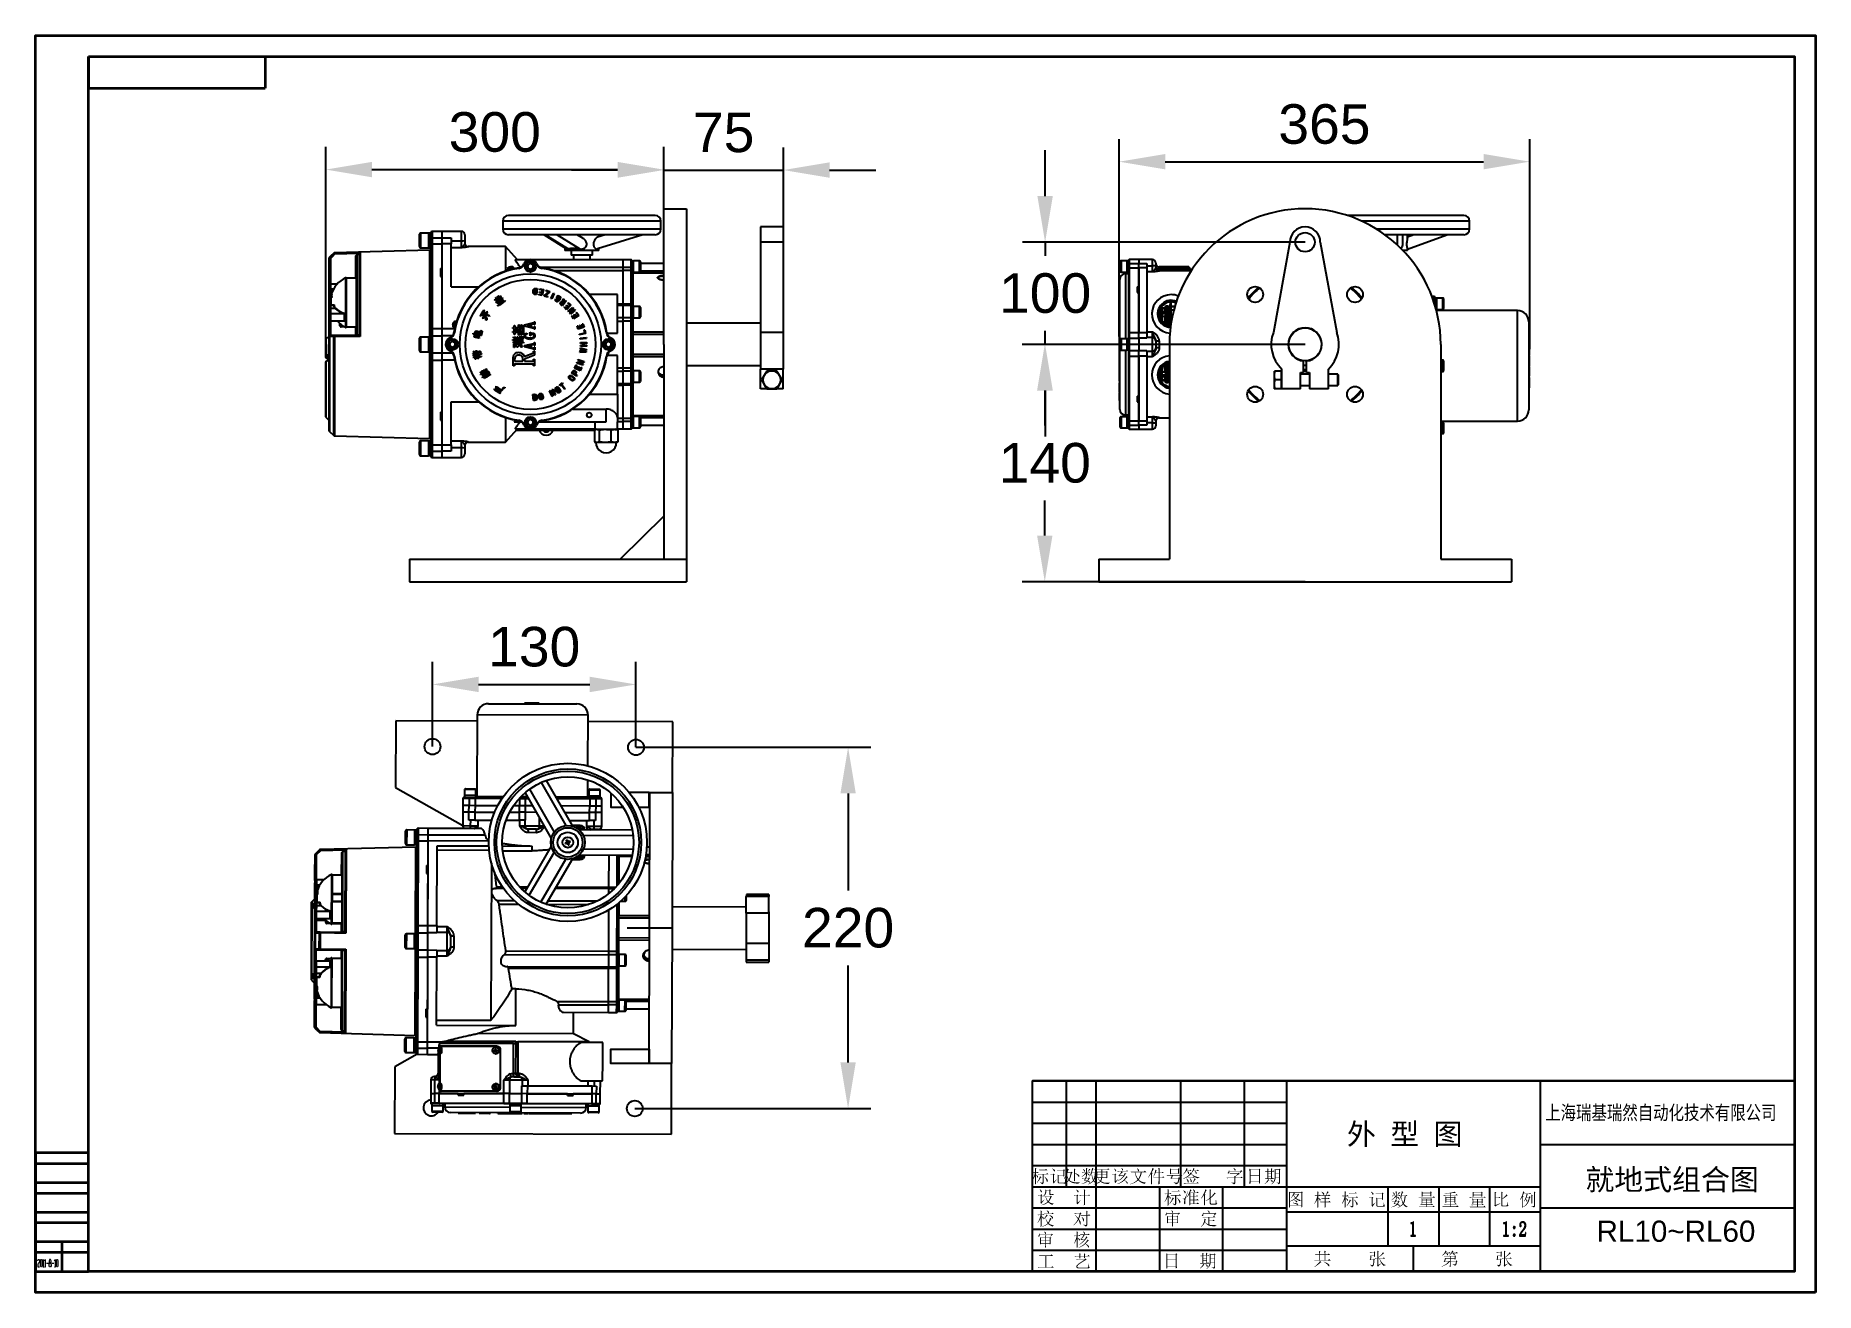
# Model space of a CAD drawing. Header units: millimetres. Extents: x 2749 to 2906, y 1537 to 1648.
import ezdxf

# ---------------------------------------------------------------- set-up
doc = ezdxf.new("R2010")
doc.units = ezdxf.units.MM
doc.layers.add('C00-00-00', color=7, linetype='Continuous')
doc.layers.add('标注层', color=4, linetype='Continuous', lineweight=25)
doc.styles.add('Helvetica', font='arial.ttf')
doc.styles.get("Standard").update_dxf_attribs({"font": 'arial.ttf'})
doc.styles.add('STYLE3', font='simhei.ttf', dxfattribs={"width": 0.8, "height": 3})
doc.dimstyles.new('ISO-25', dxfattribs={"dimtxt": 2.5, "dimasz": 2.5, "dimexe": 1.25, "dimexo": 0.625, "dimtad": 1, "dimtxsty": 'Standard', "dimcen": 2.5, "dimadec": 0, "dimazin": 0, "dimtfac": 1, "dimtmove": 0, "dimatfit": 3, "dimfxl": 0, "dimarcsym": 0})

msp = doc.modelspace()

# ---------------------------------------------------------------- texts
at = {"style": 'STYLE3', "width": 0.8}
msp.add_text('上海瑞基瑞然自动化技术有限公司 ', height=1.25, dxfattribs=at).set_placement((2882.2766, 1551.9441))
at = {"char_height": 1.875, "attachment_point": 1, "style": 'Helvetica'}
for s, width, insert in [('{\\fSimSun|b0|i0|c134|p2;外 型 图}', 21.312731, (2864.7378, 1551.614)), ('{\\fSimSun|b0|i0|c134|p2;就地式组合图}', 21.312731, (2885.8293, 1547.583)), ('RL10~RL60', 11.669362, (2886.8184, 1543.0118))]:
    msp.add_mtext_dynamic_manual_height_columns(s, width=width, gutter_width=3.125, heights=[0], dxfattribs=dict(at, insert=insert))

# ---------------------------------------------------------------- blocks, each defined once
blk = doc.blocks.new('*D11')
at = {"layer": 'Defpoints', "color": 0, "transparency": 16777216}
for p in [(2804.29, 1636.02), (2774.39, 1620.98), (2804.29, 1621.41)]:
    blk.add_point(p, dxfattribs=at)
at = {"layer": '标注层', "color": 0, "lineweight": -2, "transparency": 16777216}
for p, q in [((2774.39, 1620.98), (2774.39, 1638.02)), ((2804.29, 1621.41), (2804.29, 1638.02)), ((2778.47, 1636.02), (2800.21, 1636.02))]:
    blk.add_line(p, q, dxfattribs=at)
at = {"layer": '标注层', "color": 0, "transparency": 16777216}
for points in [[(2778.47, 1636.7), (2778.47, 1635.34), (2774.39, 1636.02)], [(2800.21, 1636.7), (2800.21, 1635.34), (2804.29, 1636.02)]]:
    blk.add_solid(points, dxfattribs=at)
at = {"layer": '标注层', "color": 0, "transparency": 16777216, "insert": (2789.34, 1639.33), "char_height": 3.5, "attachment_point": 5}
blk.add_mtext('300', dxfattribs=at)
blk = doc.blocks.new('*D12')
at = {"layer": 'Defpoints', "color": 0, "transparency": 16777216}
for p in [(2880.9, 1636.72), (2844.58, 1621.24), (2880.9, 1620.12)]:
    blk.add_point(p, dxfattribs=at)
at = {"layer": '标注层', "color": 0, "lineweight": -2, "transparency": 16777216}
for p, q in [((2844.58, 1621.24), (2844.58, 1638.72)), ((2880.9, 1620.12), (2880.9, 1638.72)), ((2848.66, 1636.72), (2876.82, 1636.72))]:
    blk.add_line(p, q, dxfattribs=at)
at = {"layer": '标注层', "color": 0, "transparency": 16777216}
for points in [[(2848.66, 1637.4), (2848.66, 1636.04), (2844.58, 1636.72)], [(2876.82, 1637.4), (2876.82, 1636.04), (2880.9, 1636.72)]]:
    blk.add_solid(points, dxfattribs=at)
at = {"layer": '标注层', "color": 0, "transparency": 16777216, "insert": (2862.74, 1640.03), "char_height": 3.5, "attachment_point": 5}
blk.add_mtext('365', dxfattribs=at)
blk = doc.blocks.new('*D13')
at = {"layer": 'Defpoints', "color": 0, "transparency": 16777216}
for p in [(2861.03, 1629.59), (2838.03, 1620.55), (2861.03, 1620.55)]:
    blk.add_point(p, dxfattribs=at)
at = {"layer": '标注层', "color": 0, "lineweight": -2, "transparency": 16777216}
for p, q in [((2838.03, 1633.67), (2838.03, 1637.75)), ((2861.03, 1629.59), (2836.03, 1629.59)), ((2838.03, 1629.59), (2838.03, 1628.38)), ((2861.03, 1620.55), (2836.03, 1620.55)), ((2838.03, 1620.55), (2838.03, 1621.76)), ((2838.03, 1616.47), (2838.03, 1612.39))]:
    blk.add_line(p, q, dxfattribs=at)
at = {"layer": '标注层', "color": 0, "transparency": 16777216}
for points in [[(2837.35, 1633.67), (2838.71, 1633.67), (2838.03, 1629.59)], [(2837.35, 1616.47), (2838.71, 1616.47), (2838.03, 1620.55)]]:
    blk.add_solid(points, dxfattribs=at)
at = {"layer": '标注层', "color": 0, "transparency": 16777216, "insert": (2838.03, 1625.07), "char_height": 3.5, "attachment_point": 5}
blk.add_mtext('100', dxfattribs=at)
blk = doc.blocks.new('*D14')
at = {"layer": 'Defpoints', "color": 0, "transparency": 16777216}
for p in [(2861.03, 1620.55), (2838, 1599.55), (2861.03, 1599.55)]:
    blk.add_point(p, dxfattribs=at)
at = {"layer": '标注层', "color": 0, "lineweight": -2, "transparency": 16777216}
for p, q in [((2861.03, 1620.55), (2836, 1620.55)), ((2838, 1616.47), (2838, 1613.37)), ((2838, 1603.63), (2838, 1606.74)), ((2861.03, 1599.55), (2836, 1599.55))]:
    blk.add_line(p, q, dxfattribs=at)
at = {"layer": '标注层', "color": 0, "transparency": 16777216}
for points in [[(2837.32, 1616.47), (2838.68, 1616.47), (2838, 1620.55)], [(2837.32, 1603.63), (2838.68, 1603.63), (2838, 1599.55)]]:
    blk.add_solid(points, dxfattribs=at)
at = {"layer": '标注层', "color": 0, "transparency": 16777216, "insert": (2838, 1610.05), "char_height": 3.5, "attachment_point": 5}
blk.add_mtext('140', dxfattribs=at)
blk = doc.blocks.new('*D15')
at = {"layer": 'Defpoints', "color": 0, "transparency": 16777216}
for p in [(2801.83, 1590.46), (2783.83, 1584.96), (2801.83, 1584.9)]:
    blk.add_point(p, dxfattribs=at)
at = {"layer": '标注层', "color": 0, "lineweight": -2, "transparency": 16777216}
for p, q in [((2783.83, 1584.96), (2783.83, 1592.46)), ((2801.83, 1584.9), (2801.83, 1592.46)), ((2787.91, 1590.46), (2797.75, 1590.46))]:
    blk.add_line(p, q, dxfattribs=at)
at = {"layer": '标注层', "color": 0, "transparency": 16777216}
for points in [[(2787.91, 1591.14), (2787.91, 1589.78), (2783.83, 1590.46)], [(2797.75, 1591.14), (2797.75, 1589.78), (2801.83, 1590.46)]]:
    blk.add_solid(points, dxfattribs=at)
at = {"layer": '标注层', "color": 0, "transparency": 16777216, "insert": (2792.83, 1593.78), "char_height": 3.5, "attachment_point": 5}
blk.add_mtext('130', dxfattribs=at)
blk = doc.blocks.new('*D16')
at = {"layer": 'Defpoints', "color": 0, "transparency": 16777216}
for p in [(2801.83, 1584.9), (2820.6, 1584.9), (2801.72, 1552.93)]:
    blk.add_point(p, dxfattribs=at)
at = {"layer": '标注层', "color": 0, "lineweight": -2, "transparency": 16777216}
for p, q in [((2801.83, 1584.9), (2822.6, 1584.9)), ((2820.6, 1580.82), (2820.6, 1572.22)), ((2820.6, 1557.01), (2820.6, 1565.6)), ((2801.72, 1552.93), (2822.6, 1552.93))]:
    blk.add_line(p, q, dxfattribs=at)
at = {"layer": '标注层', "color": 0, "transparency": 16777216}
for points in [[(2819.92, 1580.82), (2821.28, 1580.82), (2820.6, 1584.9)], [(2819.92, 1557.01), (2821.28, 1557.01), (2820.6, 1552.93)]]:
    blk.add_solid(points, dxfattribs=at)
at = {"layer": '标注层', "color": 0, "transparency": 16777216, "insert": (2820.6, 1568.91), "char_height": 3.5, "attachment_point": 5}
blk.add_mtext('220', dxfattribs=at)
blk = doc.blocks.new('*D17')
at = {"layer": 'Defpoints', "color": 0, "transparency": 16777216}
for p in [(2814.88, 1635.98), (2804.29, 1632.55), (2814.88, 1619.1)]:
    blk.add_point(p, dxfattribs=at)
at = {"layer": '标注层', "color": 0, "lineweight": -2, "transparency": 16777216}
for p, q in [((2804.29, 1632.55), (2804.29, 1637.98)), ((2814.88, 1619.1), (2814.88, 1637.98)), ((2800.21, 1635.98), (2796.13, 1635.98)), ((2804.29, 1635.98), (2814.88, 1635.98)), ((2818.96, 1635.98), (2823.04, 1635.98))]:
    blk.add_line(p, q, dxfattribs=at)
at = {"layer": '标注层', "color": 0, "transparency": 16777216}
for points in [[(2800.21, 1636.66), (2800.21, 1635.3), (2804.29, 1635.98)], [(2818.96, 1636.66), (2818.96, 1635.3), (2814.88, 1635.98)]]:
    blk.add_solid(points, dxfattribs=at)
at = {"layer": '标注层', "color": 0, "transparency": 16777216, "insert": (2809.59, 1639.29), "char_height": 3.5, "attachment_point": 5}
blk.add_mtext('75', dxfattribs=at)

# ---------------------------------------------------------------- dimensions: what is measured, and where the dimension line sits
at = {"layer": '标注层'}
for base, p1, p2, text, picture, middle in [((2804.2933, 1636.02), (2774.3933, 1620.9836), (2804.2933, 1621.415), '300', '*D11', (2789.3433, 1639.3322)), ((2880.8993, 1636.718), (2844.5793, 1621.2426), (2880.8993, 1620.1154), '365', '*D12', (2862.7393, 1640.0302)), ((2801.8316, 1590.4636), (2783.8317, 1584.9583), (2801.8316, 1584.8982), '130', '*D15', (2792.8316, 1593.7758))]:
    dim = msp.add_linear_dim(base=base, p1=p1, p2=p2, text=text, dimstyle='ISO-25', override={"dimtxt": 3.5, "dimasz": 4.08, "dimexe": 2, "dimexo": 0, "dimgap": 1.524, "dimtih": 1, "dimtoh": 1, "dimlfac": 10, "dimzin": 0, "dimadec": 2, "dimtzin": 0}, dxfattribs=at)
    dim.commit()
    dim.dimension.update_dxf_attribs({"geometry": picture, "text_midpoint": middle})
dim = msp.add_linear_dim(base=(2814.8815, 1635.9828), p1=(2804.2933, 1632.5543), p2=(2814.8815, 1619.0984), text='75', dimstyle='ISO-25', override={"dimtxt": 3.5, "dimasz": 4.08, "dimexe": 2, "dimexo": 0, "dimgap": 1.524, "dimtih": 1, "dimtoh": 1, "dimlfac": 10, "dimzin": 0, "dimadec": 2, "dimtzin": 0}, dxfattribs=at)
dim.commit()
dim.dimension.update_dxf_attribs({"geometry": '*D17', "text_midpoint": (2809.5874, 1635.9828), "dimtype": 160})
dim = msp.add_linear_dim(base=(2838.0323, 1620.5543), p1=(2861.0293, 1629.5918), p2=(2861.0293, 1620.5543), angle=90, text='100', dimstyle='ISO-25', override={"dimtxt": 3.5, "dimasz": 4.08, "dimexe": 2, "dimexo": 0, "dimgap": 1.524, "dimtih": 1, "dimtoh": 1, "dimlfac": 10, "dimzin": 0, "dimadec": 2, "dimtzin": 0}, dxfattribs=at)
dim.commit()
dim.dimension.update_dxf_attribs({"geometry": '*D13', "text_midpoint": (2838.0323, 1625.0731), "dimtype": 160})
for base, p1, p2, text, picture, middle in [((2837.9961, 1599.5543), (2861.0293, 1620.5543), (2861.0293, 1599.5543), '140', '*D14', (2837.9961, 1610.0543)), ((2820.5965, 1584.8982), (2801.7248, 1552.9276), (2801.8316, 1584.8982), '220', '*D16', (2820.5965, 1568.9129))]:
    dim = msp.add_linear_dim(base=base, p1=p1, p2=p2, angle=90, text=text, dimstyle='ISO-25', override={"dimtxt": 3.5, "dimasz": 4.08, "dimexe": 2, "dimexo": 0, "dimgap": 1.524, "dimtih": 1, "dimtoh": 1, "dimlfac": 10, "dimzin": 0, "dimadec": 2, "dimtzin": 0}, dxfattribs=at)
    dim.commit()
    dim.dimension.update_dxf_attribs({"geometry": picture, "text_midpoint": middle})

# ---------------------------------------------------------------- hatches: boundary and pattern name
at = {"layer": 'C00-00-00'}
h = msp.add_hatch(color=256, dxfattribs=at)
h.paths.add_polyline_path([(2837.9884, 1546.9239), (2838.044, 1546.8678), (2838.093, 1546.8174), (2838.1355, 1546.7725), (2838.1713, 1546.7333), (2838.2006, 1546.6996), (2838.2233, 1546.6716), (2838.2393, 1546.6493), (2838.2488, 1546.6325), (2838.2674, 1546.5829), (2838.2736, 1546.5457), (2838.2674, 1546.5038), (2838.2488, 1546.4651), (2838.2287, 1546.4372), (2838.2178, 1546.4279), (2838.2027, 1546.4344), (2838.1884, 1546.4542), (2838.1748, 1546.4872), (2838.162, 1546.5333), (2838.1337, 1546.6104), (2838.0923, 1546.6992), (2838.0376, 1546.7995), (2837.9698, 1546.9115)])
h.paths.add_polyline_path([(2837.4861, 1547.5131), (2838.038, 1547.5131), (2838.1124, 1547.5875), (2838.224, 1547.4759), (2837.5915, 1547.4759), (2837.5357, 1547.4635)])
h.paths.add_polyline_path([(2837.5729, 1546.3906), (2837.6481, 1546.3775), (2837.7062, 1546.3689), (2837.7473, 1546.3651), (2837.7713, 1546.3658), (2837.7946, 1546.3813), (2837.8024, 1546.4155), (2837.8024, 1547.1038), (2837.4985, 1547.1038), (2837.4427, 1547.0914), (2837.3931, 1547.141), (2838.131, 1547.141), (2838.2116, 1547.2216), (2838.3295, 1547.1038), (2837.8954, 1547.1038), (2837.8954, 1546.3658), (2837.8845, 1546.3197), (2837.8582, 1546.2806), (2837.8163, 1546.2484), (2837.7589, 1546.2232), (2837.7473, 1546.2596), (2837.7124, 1546.2945), (2837.6543, 1546.3279), (2837.5729, 1546.3596)])
h.paths.add_polyline_path([(2837.5791, 1546.9364), (2837.7155, 1546.8557), (2837.6535, 1546.8247), (2837.5748, 1546.6922), (2837.4938, 1546.5736), (2837.4105, 1546.4689), (2837.3249, 1546.3782), (2837.3063, 1546.3969), (2837.3884, 1546.5166), (2837.4613, 1546.6464), (2837.5248, 1546.7864)])
h.paths.add_polyline_path([(2837.2194, 1547.048), (2837.2195, 1546.8891), (2837.2198, 1546.7472), (2837.2203, 1546.6224), (2837.221, 1546.5147), (2837.2219, 1546.424), (2837.2229, 1546.3503), (2837.2242, 1546.2938), (2837.2256, 1546.2542), (2837.1264, 1546.217), (2837.1291, 1546.3627), (2837.1311, 1546.5333), (2837.1322, 1546.7286), (2837.1326, 1546.9488), (2837.0826, 1546.8422), (2837.0257, 1546.7395), (2836.9617, 1546.6406), (2836.8908, 1546.5457), (2836.8722, 1546.5705), (2836.9536, 1546.7166), (2837.0241, 1546.8759), (2837.0838, 1547.0484), (2837.1326, 1547.234), (2836.9776, 1547.234), (2836.9218, 1547.2216), (2836.8722, 1547.2712), (2837.1326, 1547.2712), (2837.1322, 1547.3852), (2837.1311, 1547.4914), (2837.1291, 1547.5898), (2837.1264, 1547.6805), (2837.2753, 1547.6061), (2837.2194, 1547.5627), (2837.2194, 1547.2712), (2837.3001, 1547.2712), (2837.3683, 1547.3394), (2837.4737, 1547.234), (2837.2194, 1547.234), (2837.2194, 1547.079), (2837.2733, 1547.0491), (2837.3174, 1547.0216), (2837.3517, 1546.9964), (2837.3765, 1546.9736), (2837.4073, 1546.9333), (2837.4179, 1546.8991), (2837.4132, 1546.8761), (2837.3993, 1546.8454), (2837.3822, 1546.8203), (2837.3683, 1546.8123), (2837.3586, 1546.817), (2837.3481, 1546.8309), (2837.3369, 1546.8542), (2837.3249, 1546.8867), (2837.2768, 1546.9767)])
h = msp.add_hatch(color=256, dxfattribs=at)
h.paths.add_polyline_path([(2839.1329, 1546.4527), (2839.1329, 1546.8805), (2839.1267, 1547.0914), (2839.2259, 1547.0294), (2839.6538, 1547.0294), (2839.6538, 1547.4635), (2839.2321, 1547.4635), (2839.1778, 1547.4588), (2839.1143, 1547.4448), (2839.0585, 1547.5007), (2839.6476, 1547.5007), (2839.7096, 1547.5627), (2839.7964, 1547.4759), (2839.7406, 1547.4386), (2839.7407, 1547.3442), (2839.741, 1547.2592), (2839.7415, 1547.1837), (2839.7421, 1547.1177), (2839.743, 1547.0612), (2839.7441, 1547.0143), (2839.7453, 1546.9768), (2839.7468, 1546.9488), (2839.6538, 1546.9053), (2839.6538, 1546.9922), (2839.2197, 1546.9922), (2839.2197, 1546.4837), (2839.2255, 1546.4348), (2839.2429, 1546.4), (2839.272, 1546.379), (2839.3127, 1546.372), (2839.7158, 1546.372), (2839.7356, 1546.3759), (2839.7517, 1546.3875), (2839.7643, 1546.4069), (2839.7737, 1546.4341), (2839.781, 1546.4724), (2839.7874, 1546.5255), (2839.7926, 1546.5933), (2839.7964, 1546.6759), (2839.8274, 1546.6759), (2839.8305, 1546.5924), (2839.8398, 1546.5043), (2839.8495, 1546.4632), (2839.8662, 1546.4297), (2839.8898, 1546.4035), (2839.9204, 1546.3844), (2839.8945, 1546.3465), (2839.86, 1546.3193), (2839.8169, 1546.3031), (2839.7654, 1546.2976), (2839.2879, 1546.2976), (2839.2201, 1546.3073), (2839.1716, 1546.3364), (2839.1426, 1546.3848)])
h.paths.add_polyline_path([(2838.6616, 1547.6123), (2838.674, 1547.6309), (2838.829, 1547.5441), (2838.8612, 1547.5189), (2838.8833, 1547.4929), (2838.8953, 1547.4662), (2838.8972, 1547.4386), (2838.8833, 1547.3906), (2838.8538, 1547.358), (2838.836, 1547.3526), (2838.8197, 1547.3611), (2838.805, 1547.3836), (2838.7918, 1547.42), (2838.772, 1547.4646), (2838.7438, 1547.5115), (2838.7069, 1547.5607)])
h.paths.add_polyline_path([(2838.7174, 1546.3906), (2838.736, 1546.4372), (2838.7422, 1546.5023), (2838.7422, 1547.079), (2838.6678, 1547.079), (2838.5903, 1547.0743), (2838.519, 1547.0604), (2838.4631, 1547.1162), (2838.736, 1547.1162), (2838.798, 1547.1782), (2838.8848, 1547.0914), (2838.829, 1547.048), (2838.829, 1546.4713), (2839.0461, 1546.6759), (2839.0647, 1546.6573), (2838.9689, 1546.5321), (2838.8926, 1546.4294), (2838.8356, 1546.3492), (2838.798, 1546.2914)])
h = msp.add_hatch(color=256, dxfattribs=at)
h.paths.add_polyline_path([(2840.0065, 1547.2402), (2839.9569, 1547.0914), (2839.991, 1546.9728), (2840.0313, 1546.865), (2840.0778, 1546.7681), (2840.1305, 1546.6821), (2840.1801, 1546.8007), (2840.2235, 1546.9333), (2840.2607, 1547.0798), (2840.2918, 1547.2402)])
h.paths.add_polyline_path([(2840.4592, 1547.2402), (2840.3972, 1547.203), (2840.3538, 1547.0681), (2840.3104, 1546.9239), (2840.2576, 1546.7658), (2840.1863, 1546.6015), (2840.2329, 1546.557), (2840.292, 1546.5165), (2840.3639, 1546.4803), (2840.4488, 1546.4485), (2840.4991, 1546.435), (2840.5585, 1546.4237), (2840.6269, 1546.4147), (2840.7044, 1546.408), (2840.7909, 1546.4035), (2840.8863, 1546.4011), (2840.9907, 1546.401), (2841.1041, 1546.4031), (2841.1041, 1546.3844), (2841.0572, 1546.3639), (2841.0219, 1546.3395), (2840.9983, 1546.3112), (2840.9863, 1546.279), (2840.8072, 1546.291), (2840.6545, 1546.3085), (2840.5282, 1546.3314), (2840.4282, 1546.3596), (2840.3448, 1546.3945), (2840.2685, 1546.4372), (2840.1991, 1546.4875), (2840.1367, 1546.5457), (2840.0626, 1546.4697), (2839.9652, 1546.3906), (2839.9074, 1546.3515), (2839.8424, 1546.3147), (2839.7701, 1546.2802), (2839.6902, 1546.248), (2839.6778, 1546.2666), (2839.8099, 1546.3452), (2839.9217, 1546.4299), (2840.0161, 1546.5196), (2840.0933, 1546.6077), (2840.0348, 1546.7216), (2839.9894, 1546.834), (2839.9573, 1546.9449), (2839.9383, 1547.0542), (2839.8894, 1546.9522), (2839.836, 1546.8573), (2839.7778, 1546.7693), (2839.715, 1546.6883), (2839.6902, 1546.7069), (2839.76, 1546.8278), (2839.8205, 1546.955), (2839.8716, 1547.0883), (2839.9135, 1547.2278), (2839.9464, 1547.3592), (2839.9708, 1547.4681), (2839.9867, 1547.5545), (2839.9941, 1547.6185), (2840.1367, 1547.5565), (2840.0892, 1547.4821), (2840.0767, 1547.453), (2840.061, 1547.4092), (2840.0418, 1547.3507), (2840.0189, 1547.2774), (2840.2855, 1547.2774), (2840.3538, 1547.3456)])
h.paths.add_polyline_path([(2840.67, 1547.203), (2840.67, 1546.7317), (2840.6762, 1546.5333), (2840.577, 1546.4899), (2840.5832, 1546.7317), (2840.5832, 1547.4014), (2840.5828, 1547.446), (2840.5817, 1547.4991), (2840.5797, 1547.5607), (2840.577, 1547.6309), (2840.7196, 1547.5565), (2840.67, 1547.5131), (2840.67, 1547.234), (2840.7631, 1547.1968), (2840.8439, 1547.1599), (2840.9127, 1547.1233), (2840.9697, 1547.0872), (2841.0135, 1547.0519), (2841.0424, 1547.0172), (2841.0561, 1546.9829), (2841.0545, 1546.9488), (2841.0452, 1546.9189), (2841.0359, 1546.8976), (2841.0266, 1546.8848), (2841.0173, 1546.8805), (2840.9925, 1546.8929), (2840.9677, 1546.9302), (2840.9258, 1546.9844), (2840.8623, 1547.048), (2840.777, 1547.1208)])
h = msp.add_hatch(color=256, dxfattribs=at)
h.paths.add_polyline_path([(2841.6533, 1546.7503), (2841.5603, 1546.5953), (2841.6486, 1546.5751), (2841.7525, 1546.5519), (2841.7804, 1546.5875), (2841.8083, 1546.6325), (2841.8362, 1546.6868), (2841.8641, 1546.7503)])
h.paths.add_polyline_path([(2841.399, 1547.5875), (2841.4521, 1547.5526), (2841.4936, 1547.5224), (2841.5234, 1547.4968), (2841.5417, 1547.4759), (2841.5603, 1547.4433), (2841.5665, 1547.42), (2841.5605, 1547.389), (2841.5437, 1547.358), (2841.5249, 1547.3348), (2841.5107, 1547.327), (2841.5013, 1547.3309), (2841.492, 1547.3425), (2841.4827, 1547.3619), (2841.4734, 1547.389), (2841.4378, 1547.479), (2841.3804, 1547.5751)])
h.paths.add_polyline_path([(2841.9323, 1547.6061), (2842.044, 1547.5317), (2841.9974, 1547.51), (2841.9571, 1547.4697), (2841.9319, 1547.4417), (2841.8998, 1547.4076), (2841.8606, 1547.3673), (2841.8145, 1547.3208), (2841.7959, 1547.3332), (2841.8486, 1547.42), (2841.8889, 1547.4945), (2841.9168, 1547.5565)])
h.paths.add_polyline_path([(2841.6533, 1547.6743), (2841.7897, 1547.6123), (2841.7401, 1547.5689), (2841.7401, 1547.2836), (2841.8951, 1547.2836), (2841.9633, 1547.3518), (2842.0688, 1547.2464), (2841.7401, 1547.2464), (2841.7401, 1547.1906), (2841.8045, 1547.1751), (2841.8551, 1547.1599), (2841.8921, 1547.145), (2841.9158, 1547.1307), (2841.9419, 1547.0994), (2841.9509, 1547.0604), (2841.9447, 1547.0128), (2841.937, 1546.9924), (2841.9261, 1546.986), (2841.9091, 1546.9968), (2841.8827, 1547.0294), (2841.8223, 1547.096), (2841.7401, 1547.1596), (2841.7401, 1546.9674), (2841.6657, 1546.9177), (2841.7525, 1546.8805), (2841.7358, 1546.8701), (2841.7168, 1546.8511), (2841.6955, 1546.8236), (2841.6719, 1546.7875), (2841.8641, 1546.7875), (2841.9075, 1546.8433), (2842.0005, 1546.7627), (2841.9447, 1546.7317), (2841.9145, 1546.6658), (2841.8858, 1546.6108), (2841.8587, 1546.5666), (2841.8331, 1546.5333), (2841.8785, 1546.5205), (2841.9155, 1546.5072), (2841.9444, 1546.4935), (2841.9654, 1546.4795), (2841.9915, 1546.4483), (2842.0005, 1546.4093), (2841.9959, 1546.3767), (2841.9819, 1546.3658), (2841.9618, 1546.372), (2841.9385, 1546.3906), (2841.8657, 1546.4372), (2841.7835, 1546.4775), (2841.6699, 1546.398), (2841.5463, 1546.3333), (2841.4126, 1546.2833), (2841.2688, 1546.248), (2841.2626, 1546.2666), (2841.3975, 1546.3166), (2841.5169, 1546.3736), (2841.6207, 1546.4375), (2841.7091, 1546.5085), (2841.5866, 1546.5457), (2841.4672, 1546.5705), (2841.4827, 1546.5957), (2841.5045, 1546.634), (2841.5324, 1546.6856), (2841.5665, 1546.7503), (2841.4858, 1546.7503), (2841.4083, 1546.7457), (2841.337, 1546.7317), (2841.2812, 1546.7875), (2841.5789, 1546.7875), (2841.6037, 1546.8557), (2841.6285, 1546.9364), (2841.6595, 1546.9239), (2841.6595, 1547.1782), (2841.5727, 1547.0875), (2841.4796, 1547.0077), (2841.3804, 1546.9387), (2841.275, 1546.8805), (2841.2626, 1546.8991), (2841.3703, 1546.9813), (2841.4641, 1547.0666), (2841.544, 1547.1549), (2841.6099, 1547.2464), (2841.4982, 1547.2464), (2841.4207, 1547.2418), (2841.3494, 1547.2278), (2841.2936, 1547.2836), (2841.6595, 1547.2836), (2841.6579, 1547.4929)])
h.paths.add_polyline_path([(2842.1618, 1547.2464), (2842.1827, 1547.0739), (2842.2145, 1546.9162), (2842.2571, 1546.7732), (2842.3106, 1546.6449), (2842.3556, 1546.7616), (2842.3912, 1546.9007), (2842.4176, 1547.0623), (2842.4346, 1547.2464)])
h.paths.add_polyline_path([(2842.1928, 1547.6743), (2842.3354, 1547.5937), (2842.292, 1547.5658), (2842.261, 1547.5193), (2842.2459, 1547.4836), (2842.2253, 1547.4324), (2842.1994, 1547.3658), (2842.168, 1547.2836), (2842.5214, 1547.2836), (2842.5959, 1547.358), (2842.7075, 1547.2464), (2842.5276, 1547.2464), (2842.517, 1547.1354), (2842.5036, 1547.0317), (2842.4875, 1546.9354), (2842.4687, 1546.8464), (2842.4472, 1546.7649), (2842.423, 1546.6906), (2842.3961, 1546.6238), (2842.3664, 1546.5643), (2842.4408, 1546.4856), (2842.5214, 1546.4232), (2842.6083, 1546.3771), (2842.7013, 1546.3472), (2842.7013, 1546.3224), (2842.6493, 1546.3108), (2842.6114, 1546.2945), (2842.5873, 1546.2736), (2842.5773, 1546.248), (2842.5001, 1546.3058), (2842.43, 1546.3674), (2842.3668, 1546.4329), (2842.3106, 1546.5023), (2842.2032, 1546.4096), (2842.0858, 1546.3302), (2841.9583, 1546.2639), (2841.8207, 1546.2108), (2841.8083, 1546.2294), (2841.9436, 1546.2996), (2842.0641, 1546.3798), (2842.1699, 1546.4701), (2842.261, 1546.5705), (2842.2091, 1546.7197), (2842.1711, 1546.8759), (2842.147, 1547.0391), (2842.137, 1547.2092), (2842.061, 1547.0526), (2841.9571, 1546.9053), (2841.9385, 1546.9177), (2841.9751, 1546.9838), (2842.0102, 1547.0581), (2842.044, 1547.1404), (2842.0765, 1547.2309), (2842.1076, 1547.3295), (2842.1374, 1547.4363), (2842.1657, 1547.5512)])
h = msp.add_hatch(color=256, dxfattribs=at)
h.paths.add_polyline_path([(2842.5568, 1546.7441), (2842.5614, 1546.8901), (2842.563, 1547.0562), (2842.5614, 1547.2281), (2842.5568, 1547.389), (2842.656, 1547.3332), (2843.0095, 1547.3332), (2843.0095, 1547.5131), (2842.563, 1547.5131), (2842.4855, 1547.5084), (2842.4142, 1547.4945), (2842.3583, 1547.5503), (2843.518, 1547.5503), (2843.6048, 1547.6371), (2843.7288, 1547.5131), (2843.0963, 1547.5131), (2843.0963, 1547.3332), (2843.4249, 1547.3332), (2843.487, 1547.3952), (2843.58, 1547.3084), (2843.5242, 1547.2712), (2843.5243, 1547.1852), (2843.5246, 1547.1069), (2843.525, 1547.0363), (2843.5257, 1546.9736), (2843.5266, 1546.9185), (2843.5277, 1546.8712), (2843.5289, 1546.8317), (2843.5304, 1546.7999), (2843.4374, 1546.7565), (2843.4374, 1546.8247), (2843.0839, 1546.8247), (2843.068, 1546.7255), (2843.0451, 1546.6387), (2843.0153, 1546.5643), (2842.9785, 1546.5023), (2843.0529, 1546.4573), (2843.1273, 1546.4219), (2843.2017, 1546.3962), (2843.2761, 1546.3803), (2843.4172, 1546.3653), (2843.5428, 1546.3596), (2843.6482, 1546.3627), (2843.766, 1546.372), (2843.766, 1546.3534), (2843.7195, 1546.3356), (2843.6854, 1546.3131), (2843.6637, 1546.286), (2843.6544, 1546.2542), (2843.5354, 1546.2596), (2843.4265, 1546.2695), (2843.3277, 1546.2836), (2843.2389, 1546.3018), (2843.1571, 1546.3262), (2843.0792, 1546.3594), (2843.0052, 1546.4015), (2842.9351, 1546.4527), (2842.8874, 1546.4112), (2842.8314, 1546.3736), (2842.7673, 1546.3399), (2842.6953, 1546.31), (2842.6162, 1546.2837), (2842.5307, 1546.2604), (2842.4386, 1546.2403), (2842.3397, 1546.2232), (2842.3335, 1546.248), (2842.437, 1546.274), (2842.5304, 1546.3023), (2842.6138, 1546.3329), (2842.687, 1546.3658), (2842.7502, 1546.4), (2842.8033, 1546.4341), (2842.8463, 1546.4682), (2842.8792, 1546.5023), (2842.8405, 1546.5426), (2842.7986, 1546.5953), (2842.7537, 1546.6604), (2842.7056, 1546.7379), (2842.7242, 1546.7503), (2842.7781, 1546.6868), (2842.8281, 1546.6325), (2842.8742, 1546.5875), (2842.9165, 1546.5519), (2842.9661, 1546.6697), (2842.9831, 1546.7395), (2842.9971, 1546.8247), (2842.6498, 1546.8247), (2842.6498, 1546.7813)])
h.paths.add_polyline_path([(2842.6498, 1547.296), (2842.6498, 1547.1038), (2843.0095, 1547.1038), (2843.0095, 1547.296)])
h.paths.add_polyline_path([(2843.0963, 1547.296), (2843.0963, 1547.1038), (2843.4374, 1547.1038), (2843.4374, 1547.296)])
h.paths.add_polyline_path([(2842.6498, 1547.0666), (2842.6498, 1546.8619), (2843.0033, 1546.8619), (2843.006, 1546.9259), (2843.0079, 1546.9813), (2843.0091, 1547.0282), (2843.0095, 1547.0666)])
h.paths.add_polyline_path([(2843.0963, 1547.0666), (2843.0947, 1546.972), (2843.0901, 1546.8619), (2843.4374, 1546.8619), (2843.4374, 1547.0666)])
h = msp.add_hatch(color=256, dxfattribs=at)
h.paths.add_polyline_path([(2844.7591, 1547.6557), (2844.7715, 1547.6681), (2844.8374, 1547.6348), (2844.8862, 1547.6032), (2844.918, 1547.5736), (2844.9327, 1547.5461), (2844.9345, 1547.4996), (2844.9162, 1547.4655), (2844.8942, 1547.4451), (2844.8831, 1547.4386), (2844.8676, 1547.4464), (2844.8583, 1547.4697), (2844.8232, 1547.5627), (2844.7966, 1547.6076)])
h.paths.add_polyline_path([(2845.2242, 1546.955), (2845.3358, 1546.8557), (2845.28, 1546.8371), (2845.1653, 1546.7069), (2845.0568, 1546.5891), (2845.1262, 1546.5473), (2845.1857, 1546.5087), (2845.2355, 1546.4737), (2845.2759, 1546.4423), (2845.3069, 1546.4136), (2845.3286, 1546.3863), (2845.341, 1546.3601), (2845.3441, 1546.3348), (2845.3348, 1546.293), (2845.3131, 1546.2666), (2845.2987, 1546.2639), (2845.2834, 1546.2744), (2845.2669, 1546.298), (2845.249, 1546.3348), (2845.2199, 1546.3844), (2845.1761, 1546.4403), (2845.1176, 1546.5023), (2845.0444, 1546.5705), (2844.8959, 1546.455), (2844.742, 1546.3627), (2844.5828, 1546.2938), (2844.418, 1546.248), (2844.4118, 1546.2728), (2844.578, 1546.3364), (2844.7426, 1546.4279), (2844.8228, 1546.4837), (2844.8991, 1546.5459), (2844.9716, 1546.6148), (2845.0402, 1546.6904), (2845.1018, 1546.7663), (2845.1531, 1546.8358), (2845.194, 1546.8988)])
h.paths.add_polyline_path([(2844.4118, 1547.4014), (2845.1994, 1547.4014), (2845.2738, 1547.4759), (2845.3792, 1547.3642), (2844.8273, 1547.3642), (2844.9141, 1547.3022), (2844.8645, 1547.2774), (2844.7327, 1547.141), (2844.6103, 1547.0294), (2844.9947, 1547.048), (2845.0444, 1547.1441), (2845.0816, 1547.234), (2845.2056, 1547.1534), (2845.1436, 1547.1162), (2845.0719, 1547.0073), (2844.9994, 1546.91), (2844.9261, 1546.8243), (2844.8521, 1546.7503), (2844.7731, 1546.6852), (2844.6847, 1546.6263), (2844.587, 1546.5736), (2844.4801, 1546.5271), (2844.4676, 1546.5519), (2844.6204, 1546.641), (2844.756, 1546.7472), (2844.8746, 1546.8705), (2844.9761, 1547.0108), (2844.849, 1546.9955), (2844.7281, 1546.9756), (2844.6738, 1546.964), (2844.6289, 1546.9506), (2844.5932, 1546.9352), (2844.5669, 1546.9177), (2844.5111, 1547.0294), (2844.5456, 1547.041), (2844.5811, 1547.0637), (2844.6177, 1547.0977), (2844.6558, 1547.1431), (2844.7268, 1547.2498), (2844.7839, 1547.3642), (2844.6165, 1547.3642), (2844.539, 1547.3596), (2844.4676, 1547.3456)])
h.paths.add_polyline_path([(2844.1142, 1547.6123), (2844.1266, 1547.6247), (2844.2087, 1547.5766), (2844.2692, 1547.5317), (2844.3064, 1547.487), (2844.3188, 1547.4407), (2844.3129, 1547.4017), (2844.2961, 1547.3766), (2844.2788, 1547.3627), (2844.2692, 1547.358), (2844.2572, 1547.3623), (2844.246, 1547.3751), (2844.2355, 1547.3964), (2844.2258, 1547.4262), (2844.1824, 1547.5193)])
h.paths.add_polyline_path([(2844.17, 1546.4217), (2844.1886, 1546.4573), (2844.1948, 1546.5147), (2844.1948, 1547.079), (2844.1638, 1547.079), (2844.0863, 1547.0743), (2844.015, 1547.0604), (2843.9592, 1547.1162), (2844.1886, 1547.1162), (2844.2506, 1547.1782), (2844.3312, 1547.0976), (2844.2754, 1547.0604), (2844.2754, 1546.5023), (2844.4925, 1546.6945), (2844.5111, 1546.6759), (2844.4582, 1546.6121), (2844.4114, 1546.5542), (2844.3707, 1546.5021), (2844.3359, 1546.4558), (2844.3071, 1546.4153), (2844.2843, 1546.3806), (2844.2676, 1546.3517), (2844.2568, 1546.3286)])
h = msp.add_hatch(color=256, dxfattribs=at)
h.paths.add_polyline_path([(2846.1764, 1547.6495), (2846.2511, 1547.5955), (2846.3025, 1547.5461), (2846.3333, 1547.504), (2846.3439, 1547.4697), (2846.3377, 1547.4374), (2846.3191, 1547.4035), (2846.2958, 1547.3784), (2846.2757, 1547.3704), (2846.2667, 1547.3743), (2846.2586, 1547.3859), (2846.2512, 1547.4053), (2846.2447, 1547.4324), (2846.2136, 1547.5332), (2846.1578, 1547.6371)])
h.paths.add_polyline_path([(2845.5873, 1547.3332), (2846.7407, 1547.3332), (2846.84, 1547.4324), (2846.9764, 1547.296), (2846.5919, 1547.296), (2846.5446, 1547.103), (2846.4834, 1546.9271), (2846.4082, 1546.7681), (2846.3191, 1546.6263), (2846.3835, 1546.5735), (2846.4528, 1546.5267), (2846.5269, 1546.4859), (2846.6059, 1546.4511), (2846.6897, 1546.4223), (2846.7783, 1546.3996), (2846.8718, 1546.3828), (2846.9702, 1546.372), (2846.9702, 1546.3472), (2846.9175, 1546.3345), (2846.8772, 1546.3147), (2846.8493, 1546.2879), (2846.8338, 1546.2542), (2846.6563, 1546.3162), (2846.502, 1546.3906), (2846.371, 1546.4775), (2846.2633, 1546.5767), (2846.1098, 1546.455), (2845.9408, 1546.3565), (2845.7563, 1546.2814), (2845.5563, 1546.2294), (2845.5501, 1546.248), (2845.7427, 1546.3162), (2845.9175, 1546.4031), (2846.0745, 1546.5085), (2846.2136, 1546.6325), (2846.1303, 1546.774), (2846.0602, 1546.9317), (2846.0032, 1547.1057), (2845.9594, 1547.296), (2845.792, 1547.296), (2845.7145, 1547.2914), (2845.6431, 1547.2774)])
h.paths.add_polyline_path([(2845.9966, 1547.296), (2846.0458, 1547.1236), (2846.1067, 1546.9658), (2846.1792, 1546.8228), (2846.2633, 1546.6945), (2846.3381, 1546.8228), (2846.4012, 1546.9658), (2846.4528, 1547.1236), (2846.4927, 1547.296)])
h = msp.add_hatch(color=256, dxfattribs=at)
h.paths.add_polyline_path([(2848.0651, 1547.2526), (2848.0635, 1547.4759), (2848.0589, 1547.6743), (2848.2077, 1547.6061), (2848.1519, 1547.5627), (2848.1519, 1547.2526), (2848.3441, 1547.2526), (2848.4185, 1547.327), (2848.5302, 1547.2154), (2848.1519, 1547.2154), (2848.1519, 1546.8557), (2848.4123, 1546.8557), (2848.4867, 1546.9302), (2848.5984, 1546.8185), (2848.1519, 1546.8185), (2848.152, 1546.7066), (2848.1523, 1546.6065), (2848.1528, 1546.5183), (2848.1534, 1546.4418), (2848.1543, 1546.3772), (2848.1554, 1546.3244), (2848.1566, 1546.2834), (2848.1581, 1546.2542), (2848.0589, 1546.2108), (2848.0651, 1546.8185), (2847.7922, 1546.8185), (2847.7147, 1546.8139), (2847.6434, 1546.7999), (2847.5876, 1546.8557), (2848.0651, 1546.8557), (2848.0651, 1547.2154), (2847.7984, 1547.2154), (2847.7194, 1547.0542), (2847.631, 1546.9177), (2847.6124, 1546.9302), (2847.6731, 1547.0728), (2847.7199, 1547.2154), (2847.7568, 1547.3642), (2847.786, 1547.5255), (2847.9162, 1547.4573), (2847.8666, 1547.42), (2847.8403, 1547.3441), (2847.8108, 1547.2526)])
h.paths.add_polyline_path([(2847.4015, 1546.2108), (2847.4043, 1546.3015), (2847.4062, 1546.3813), (2847.4074, 1546.4503), (2847.4077, 1546.5085), (2847.4077, 1547.1658), (2847.3314, 1547.0542), (2847.2636, 1546.9612), (2847.2043, 1546.8867), (2847.1535, 1546.8309), (2847.1349, 1546.8495), (2847.1879, 1546.9271), (2847.2486, 1547.0232), (2847.2823, 1547.0801), (2847.3181, 1547.1456), (2847.3558, 1547.2197), (2847.3953, 1547.3022), (2847.4713, 1547.4821), (2847.538, 1547.6743), (2847.6682, 1547.5875), (2847.6186, 1547.5503), (2847.5647, 1547.4538), (2847.5209, 1547.3751), (2847.4872, 1547.3142), (2847.4636, 1547.2712), (2847.5442, 1547.2154), (2847.4946, 1547.172), (2847.4946, 1546.5271), (2847.4961, 1546.4062), (2847.5008, 1546.2666)])
h = msp.add_hatch(color=256, dxfattribs=at)
h.paths.add_polyline_path([(2849.8731, 1547.5317), (2849.8735, 1547.4045), (2849.8746, 1547.3022), (2849.8766, 1547.2247), (2849.8793, 1547.172), (2849.7863, 1547.1348), (2849.7863, 1547.1968), (2849.1661, 1547.1968), (2849.1661, 1547.141), (2849.0731, 1547.11), (2849.0778, 1547.2374), (2849.0793, 1547.3725), (2849.0778, 1547.5087), (2849.0731, 1547.6371), (2849.1661, 1547.5875), (2849.7801, 1547.5875), (2849.8359, 1547.6495), (2849.9227, 1547.5751)])
h.paths.add_polyline_path([(2849.1661, 1547.5503), (2849.1661, 1547.234), (2849.7863, 1547.234), (2849.7863, 1547.5503)])
h.paths.add_polyline_path([(2849.9103, 1546.7131), (2849.8965, 1546.6368), (2849.8832, 1546.5689), (2849.8702, 1546.5096), (2849.8576, 1546.4589), (2849.8454, 1546.4166), (2849.8335, 1546.3829), (2849.8221, 1546.3577), (2849.8111, 1546.341), (2849.7677, 1546.2989), (2849.7243, 1546.2708), (2849.6669, 1546.2478), (2849.5816, 1546.2232), (2849.565, 1546.2686), (2849.5274, 1546.3116), (2849.4688, 1546.3523), (2849.3894, 1546.3906), (2849.3956, 1546.4155), (2849.4739, 1546.3937), (2849.5413, 1546.3782), (2849.5979, 1546.3689), (2849.6436, 1546.3658), (2849.678, 1546.3705), (2849.7201, 1546.3844), (2849.7318, 1546.3941), (2849.7437, 1546.4139), (2849.7558, 1546.4437), (2849.7679, 1546.4837), (2849.7802, 1546.5337), (2849.7925, 1546.5937), (2849.8049, 1546.6639), (2849.8173, 1546.7441), (2849.2468, 1546.7441), (2849.191, 1546.6945), (2849.1165, 1546.7813), (2849.1556, 1546.8139), (2849.1868, 1546.8619), (2849.2145, 1546.9255), (2849.2406, 1547.0046), (2848.8871, 1547.0046), (2848.8313, 1546.9922), (2848.7817, 1547.0418), (2849.9785, 1547.0418), (2850.0591, 1547.1224), (2850.1707, 1547.0046), (2849.346, 1547.0046), (2849.2592, 1546.7813), (2849.8111, 1546.7813), (2849.8793, 1546.8495), (2849.9723, 1546.7565)])
h = msp.add_hatch(color=256, dxfattribs=at)
h.paths.add_polyline_path([(2850.5415, 1547.6619), (2850.6656, 1547.5751), (2850.6373, 1547.5572), (2850.6082, 1547.5286), (2850.5784, 1547.489), (2850.5477, 1547.4386), (2850.8144, 1547.4386), (2850.8888, 1547.5131), (2850.988, 1547.4014), (2850.6284, 1547.4014), (2850.6679, 1547.3747), (2850.6999, 1547.3503), (2850.7246, 1547.3282), (2850.742, 1547.3084), (2850.7635, 1547.2712), (2850.771, 1547.234), (2850.7606, 1547.1906), (2850.7451, 1547.1673), (2850.7172, 1547.1472), (2850.7021, 1547.1418), (2850.6906, 1547.1441), (2850.6826, 1547.1542), (2850.678, 1547.172), (2850.6687, 1547.2203), (2850.6532, 1547.2795), (2850.6284, 1547.3428), (2850.5911, 1547.4014), (2850.5291, 1547.4014), (2850.4578, 1547.3084), (2850.3927, 1547.2278), (2850.3245, 1547.1518), (2850.2439, 1547.0728), (2850.2253, 1547.0852), (2850.3136, 1547.2033), (2850.4051, 1547.3477), (2850.4857, 1547.5056)])
h.paths.add_polyline_path([(2851.1493, 1547.6681), (2851.2733, 1547.5875), (2851.2446, 1547.5689), (2851.2144, 1547.5379), (2851.1826, 1547.4945), (2851.1493, 1547.4386), (2851.4531, 1547.4386), (2851.5337, 1547.5193), (2851.6453, 1547.4014), (2851.2919, 1547.4014), (2851.3619, 1547.3534), (2851.4118, 1547.3084), (2851.4412, 1547.2666), (2851.449, 1547.2278), (2851.4397, 1547.1937), (2851.418, 1547.1658), (2851.3945, 1547.1472), (2851.3787, 1547.141), (2851.3678, 1547.1487), (2851.3601, 1547.172), (2851.3291, 1547.2733), (2851.3027, 1547.3319), (2851.2609, 1547.4014), (2851.1369, 1547.4014), (2850.9942, 1547.2278), (2850.9756, 1547.2402), (2851.0307, 1547.3414), (2851.0779, 1547.4464), (2851.1175, 1547.5553)])
h.paths.add_polyline_path([(2850.957, 1547.141), (2850.8652, 1547.0534), (2850.7756, 1546.9769), (2850.6884, 1546.9116), (2850.6036, 1546.8578), (2850.5167, 1546.812), (2850.4237, 1546.7707), (2850.3245, 1546.7337), (2850.2191, 1546.7007), (2850.2191, 1546.7255), (2850.3381, 1546.7771), (2850.447, 1546.8325), (2850.5458, 1546.8918), (2850.6346, 1546.955), (2850.714, 1547.0239), (2850.7849, 1547.1007), (2850.8473, 1547.1852), (2850.9012, 1547.2774), (2851.0252, 1547.1906), (2850.9756, 1547.1658), (2851.0627, 1547.0854), (2851.1761, 1547.0066), (2851.3045, 1546.94), (2851.4345, 1546.895), (2851.5601, 1546.8684), (2851.6764, 1546.8557), (2851.6764, 1546.8309), (2851.6314, 1546.8185), (2851.5957, 1546.7999), (2851.5694, 1546.7751), (2851.5523, 1546.7441), (2851.4456, 1546.7831), (2851.325, 1546.8392), (2851.2084, 1546.9074), (2851.112, 1546.9818), (2851.0299, 1547.0606)])
h.paths.add_polyline_path([(2850.5539, 1546.7255), (2850.6078, 1546.6759), (2850.6519, 1546.6325), (2850.6862, 1546.5953), (2850.711, 1546.5643), (2850.7402, 1546.5116), (2850.7462, 1546.4651), (2850.734, 1546.425), (2850.711, 1546.3927), (2850.6862, 1546.3739), (2850.6676, 1546.372), (2850.6602, 1546.3794), (2850.6534, 1546.3953), (2850.647, 1546.4197), (2850.6408, 1546.4527), (2850.5974, 1546.585), (2850.5353, 1546.7131)])
h.paths.add_polyline_path([(2850.8392, 1546.7627), (2850.895, 1546.7104), (2850.9384, 1546.6651), (2850.9694, 1546.6267), (2850.988, 1546.5953), (2851.0066, 1546.5457), (2851.0128, 1546.5085), (2851.0004, 1546.4527), (2850.9865, 1546.4266), (2850.9694, 1546.4113), (2850.9539, 1546.4049), (2850.9446, 1546.4031), (2850.9278, 1546.4126), (2850.9157, 1546.4423), (2850.9061, 1546.4917), (2850.895, 1546.5581), (2850.8857, 1546.598), (2850.8702, 1546.6433), (2850.8485, 1546.6941), (2850.8206, 1546.7503)])
h.paths.add_polyline_path([(2851.2485, 1546.7689), (2851.3849, 1546.6697), (2851.3229, 1546.6511), (2851.112, 1546.3348), (2851.4221, 1546.3348), (2851.5213, 1546.4279), (2851.6391, 1546.2976), (2850.4857, 1546.2976), (2850.4036, 1546.293), (2850.3307, 1546.279), (2850.2749, 1546.3348), (2851.0748, 1546.3348), (2851.171, 1546.5426)])
h.paths.add_polyline_path([(2850.6098, 1546.8557), (2851.081, 1546.8557), (2851.1555, 1546.9239), (2851.2547, 1546.8185), (2850.7834, 1546.8185), (2850.7291, 1546.8139), (2850.6656, 1546.7999)])
h = msp.add_hatch(color=256, dxfattribs=at)
h.paths.add_polyline_path([(2854.7777, 1546.8123), (2854.7762, 1546.8821), (2854.7715, 1546.9798), (2854.8398, 1546.9364), (2855.0754, 1547.1472), (2854.5669, 1547.1472), (2854.4894, 1547.1425), (2854.4181, 1547.1286), (2854.3623, 1547.1844), (2855.0754, 1547.1844), (2855.1436, 1547.2526), (2855.2552, 1547.1348), (2855.2261, 1547.1287), (2855.1913, 1547.1166), (2855.1509, 1547.0985), (2855.1049, 1547.0743), (2855.0532, 1547.0442), (2854.9959, 1547.0081), (2854.9331, 1546.9659), (2854.8646, 1546.9177), (2854.9142, 1546.8867), (2854.8646, 1546.8495), (2854.8646, 1546.8123), (2855.311, 1546.8123), (2855.4103, 1546.8991), (2855.5343, 1546.7751), (2854.8646, 1546.7751), (2854.8646, 1546.3782), (2854.8584, 1546.3236), (2854.8336, 1546.2775), (2854.7901, 1546.2399), (2854.7281, 1546.2108), (2854.7049, 1546.2519), (2854.6599, 1546.2883), (2854.5933, 1546.3201), (2854.5049, 1546.3472), (2854.5049, 1546.3782), (2854.5914, 1546.3678), (2854.6586, 1546.3609), (2854.7069, 1546.3576), (2854.7364, 1546.3576), (2854.7542, 1546.3615), (2854.7671, 1546.3702), (2854.7751, 1546.384), (2854.7777, 1546.4031), (2854.7777, 1546.7751), (2854.294, 1546.7751), (2854.2165, 1546.7705), (2854.1452, 1546.7565), (2854.0894, 1546.8123)])
h.paths.add_polyline_path([(2854.7963, 1547.4759), (2854.7797, 1547.5181), (2854.7545, 1547.5642), (2854.7208, 1547.6142), (2854.6785, 1547.6681), (2854.6909, 1547.6805), (2854.7653, 1547.6425), (2854.8211, 1547.6092), (2854.8584, 1547.5805), (2854.877, 1547.5565), (2854.8909, 1547.5208), (2854.8956, 1547.5007), (2854.8894, 1547.4759), (2854.8708, 1547.451), (2854.8491, 1547.4324), (2854.8336, 1547.4262), (2854.8118, 1547.4386)])
h.paths.add_polyline_path([(2854.8087, 1547.4076), (2854.8646, 1547.4076), (2855.311, 1547.4076), (2855.3669, 1547.4821), (2855.4909, 1547.3704), (2855.4296, 1547.3526), (2855.37, 1547.3177), (2855.3118, 1547.2658), (2855.2552, 1547.1968), (2855.2366, 1547.2092), (2855.3172, 1547.3704), (2854.3251, 1547.3704), (2854.3285, 1547.3189), (2854.3266, 1547.2759), (2854.3192, 1547.2414), (2854.3065, 1547.2154), (2854.2695, 1547.1844), (2854.2217, 1547.1782), (2854.1827, 1547.1875), (2854.17, 1547.203), (2854.1824, 1547.2278), (2854.2465, 1547.3208), (2854.2726, 1547.3844), (2854.294, 1547.4759), (2854.3189, 1547.4759), (2854.3251, 1547.4076)])
h = msp.add_hatch(color=256, dxfattribs=at)
h.paths.add_polyline_path([(2856.203, 1547.5131), (2856.203, 1547.0418), (2856.941, 1547.0418), (2856.941, 1547.5131)])
h.paths.add_polyline_path([(2856.203, 1547.0046), (2856.203, 1546.4651), (2856.941, 1546.4651), (2856.941, 1547.0046)])
h.paths.add_polyline_path([(2856.11, 1546.2542), (2856.1127, 1546.4333), (2856.1147, 1546.6048), (2856.1158, 1546.769), (2856.1162, 1546.926), (2856.1158, 1547.0841), (2856.1147, 1547.2513), (2856.1127, 1547.4274), (2856.11, 1547.6123), (2856.203, 1547.5503), (2856.9286, 1547.5503), (2856.972, 1547.6123), (2857.0774, 1547.5317), (2857.0278, 1547.4945), (2857.0278, 1546.6449), (2857.0293, 1546.4728), (2857.034, 1546.3162), (2856.941, 1546.2666), (2856.941, 1546.4279), (2856.203, 1546.4279), (2856.203, 1546.31)])
h = msp.add_hatch(color=256, dxfattribs=at)
h.paths.add_polyline_path([(2857.7692, 1547.358), (2857.7692, 1547.1968), (2858.0234, 1547.1968), (2858.0234, 1547.358)])
h.paths.add_polyline_path([(2857.7692, 1547.1596), (2857.7692, 1546.9736), (2858.0234, 1546.9736), (2858.0234, 1547.1596)])
h.paths.add_polyline_path([(2857.7692, 1546.9364), (2857.7692, 1546.7441), (2858.0234, 1546.7441), (2858.0234, 1546.9364)])
h.paths.add_polyline_path([(2857.6824, 1547.3952), (2857.6808, 1547.5379), (2857.6762, 1547.6557), (2857.8188, 1547.5751), (2857.7692, 1547.5379), (2857.7692, 1547.3952), (2858.0234, 1547.3952), (2858.0219, 1547.5162), (2858.0172, 1547.6557), (2858.1599, 1547.5813), (2858.1103, 1547.5441), (2858.1103, 1547.3952), (2858.1289, 1547.3952), (2858.1971, 1547.4635), (2858.3025, 1547.358), (2858.1103, 1547.358), (2858.1103, 1546.7441), (2858.1165, 1546.7441), (2858.1847, 1546.8123), (2858.2901, 1546.7069), (2857.6142, 1546.7069), (2857.5273, 1546.6945), (2857.4777, 1546.7441), (2857.6824, 1546.7441), (2857.6824, 1547.358), (2857.6266, 1547.358), (2857.5397, 1547.3456), (2857.4901, 1547.3952)])
h.paths.add_polyline_path([(2857.763, 1546.6821), (2857.8746, 1546.5829), (2857.8188, 1546.5643), (2857.7343, 1546.4705), (2857.6483, 1546.3875), (2857.5607, 1546.3155), (2857.4715, 1546.2542), (2857.4591, 1546.2728), (2857.5478, 1546.3627), (2857.6286, 1546.4589), (2857.7012, 1546.5643)])
h.paths.add_polyline_path([(2857.9676, 1546.6573), (2858.0343, 1546.6201), (2858.0854, 1546.5891), (2858.1211, 1546.5643), (2858.1413, 1546.5457), (2858.1599, 1546.5162), (2858.1661, 1546.4899), (2858.1614, 1546.4589), (2858.1475, 1546.4279), (2858.1304, 1546.4046), (2858.1165, 1546.3969), (2858.0978, 1546.4093), (2858.0792, 1546.4465), (2858.0599, 1546.4891), (2858.0327, 1546.5364), (2857.9979, 1546.5883), (2857.9552, 1546.6449)])
h.paths.add_polyline_path([(2858.4265, 1547.5007), (2858.4265, 1547.1906), (2858.7304, 1547.1906), (2858.7304, 1547.5007)])
h.paths.add_polyline_path([(2858.4265, 1547.1534), (2858.425, 1546.9875), (2858.4203, 1546.8371), (2858.7304, 1546.8371), (2858.7304, 1547.1534)])
h.paths.add_polyline_path([(2858.5071, 1546.3844), (2858.5618, 1546.3763), (2858.6082, 1546.3702), (2858.6464, 1546.3661), (2858.6766, 1546.3638), (2858.6998, 1546.3665), (2858.7167, 1546.378), (2858.7269, 1546.3984), (2858.7304, 1546.4279), (2858.7304, 1546.7999), (2858.4203, 1546.7999), (2858.4083, 1546.6964), (2858.3849, 1546.603), (2858.3503, 1546.5197), (2858.3046, 1546.4465), (2858.2503, 1546.381), (2858.1896, 1546.3209), (2858.1223, 1546.2662), (2858.0482, 1546.217), (2858.0358, 1546.2356), (2858.132, 1546.3266), (2858.2095, 1546.4237), (2858.2684, 1546.5351), (2858.3087, 1546.6635), (2858.3223, 1546.743), (2858.3319, 1546.8449), (2858.3378, 1546.9693), (2858.3397, 1547.1162), (2858.3393, 1547.2646), (2858.3381, 1547.3937), (2858.3362, 1547.5034), (2858.3335, 1547.5937), (2858.4265, 1547.5379), (2858.718, 1547.5379), (2858.7614, 1547.5999), (2858.8606, 1547.5255), (2858.8172, 1547.4821), (2858.8172, 1546.4031), (2858.811, 1546.3457), (2858.7862, 1546.2976), (2858.7428, 1546.2589), (2858.6808, 1546.2294), (2858.6699, 1546.2678), (2858.6374, 1546.3023), (2858.5831, 1546.3329), (2858.5071, 1546.3596)])
h = msp.add_hatch(color=256, dxfattribs=at)
h.paths.add_polyline_path([(2837.553, 1545.7708), (2837.5716, 1545.7832), (2837.6174, 1545.7533), (2837.6556, 1545.7258), (2837.6864, 1545.7006), (2837.7101, 1545.6778), (2837.7396, 1545.6346), (2837.7473, 1545.593), (2837.738, 1545.5571), (2837.7163, 1545.5289), (2837.6943, 1545.5103), (2837.6832, 1545.5041), (2837.6716, 1545.508), (2837.6615, 1545.5196), (2837.653, 1545.539), (2837.646, 1545.5661), (2837.6332, 1545.6115), (2837.6135, 1545.6607), (2837.5867, 1545.7138)])
h.paths.add_polyline_path([(2837.7266, 1544.6794), (2837.9623, 1544.8902), (2837.9809, 1544.8716), (2837.8897, 1544.7662), (2837.8155, 1544.6732), (2837.7548, 1544.5879), (2837.7018, 1544.5057), (2837.6088, 1544.5926), (2837.6352, 1544.6329), (2837.6398, 1544.6794), (2837.6398, 1545.2499), (2837.5592, 1545.2499), (2837.5049, 1545.2452), (2837.4414, 1545.2313), (2837.3856, 1545.2871), (2837.6336, 1545.2871), (2837.677, 1545.3491), (2837.7887, 1545.2685), (2837.7266, 1545.2251)])
h.paths.add_polyline_path([(2838.0987, 1545.1259), (2838.1437, 1544.9995), (2838.1917, 1544.8933), (2838.2429, 1544.8073), (2838.2971, 1544.7414), (2838.3533, 1544.8212), (2838.4041, 1544.9119), (2838.4495, 1545.0135), (2838.4894, 1545.1259)])
h.paths.add_polyline_path([(2837.9313, 1545.1631), (2838.4832, 1545.1631), (2838.5328, 1545.2251), (2838.6444, 1545.1259), (2838.5824, 1545.0949), (2838.5336, 1544.9759), (2838.4801, 1544.867), (2838.4219, 1544.7681), (2838.3592, 1544.6794), (2838.4549, 1544.6154), (2838.5622, 1544.5662), (2838.6812, 1544.5317), (2838.8118, 1544.5119), (2838.8118, 1544.4933), (2838.7572, 1544.4759), (2838.7173, 1544.4546), (2838.6921, 1544.4294), (2838.6816, 1544.4003), (2838.5766, 1544.4426), (2838.4785, 1544.4949), (2838.3875, 1544.5573), (2838.3033, 1544.6298), (2838.1673, 1544.5344), (2838.0196, 1544.4592), (2837.8604, 1544.4042), (2837.6894, 1544.3693), (2837.6832, 1544.3879), (2837.7788, 1544.4184), (2837.8669, 1544.4511), (2837.9478, 1544.4859), (2838.0212, 1544.5228), (2838.0873, 1544.5618), (2838.146, 1544.603), (2838.1973, 1544.6463), (2838.2413, 1544.6918), (2838.1817, 1544.791), (2838.1328, 1544.8964), (2838.0948, 1545.008), (2838.0677, 1545.1259), (2838.0367, 1545.1259), (2837.9809, 1545.1135)])
h.paths.add_polyline_path([(2838.5018, 1545.4111), (2838.5061, 1545.384), (2838.5188, 1545.3646), (2838.5402, 1545.353), (2838.57, 1545.3491), (2838.6367, 1545.3538), (2838.7002, 1545.3677), (2838.7258, 1545.3708), (2838.7467, 1545.368), (2838.763, 1545.3593), (2838.7746, 1545.345), (2838.7886, 1545.3153), (2838.7932, 1545.2933), (2838.7888, 1545.2827), (2838.7767, 1545.2768), (2838.7608, 1545.2756), (2838.7284, 1545.2749), (2838.6793, 1545.2747), (2838.6134, 1545.2747), (2838.5142, 1545.2747), (2838.4657, 1545.2809), (2838.432, 1545.2995), (2838.413, 1545.3305), (2838.4088, 1545.3739), (2838.4088, 1545.684), (2838.1359, 1545.684), (2838.1344, 1545.5836), (2838.1235, 1545.4935), (2838.1034, 1545.4139), (2838.0739, 1545.345), (2838.0305, 1545.2825), (2837.9685, 1545.2222), (2837.8879, 1545.1639), (2837.7887, 1545.1073), (2837.7763, 1545.1259), (2837.865, 1545.2007), (2837.9331, 1545.2703), (2837.9806, 1545.3349), (2838.0078, 1545.3946), (2838.0339, 1545.5028), (2838.0429, 1545.5971), (2838.0367, 1545.7708), (2838.1359, 1545.7212), (2838.4026, 1545.7212), (2838.446, 1545.7832), (2838.5514, 1545.7026), (2838.5018, 1545.6654)])
h = msp.add_hatch(color=256, dxfattribs=at)
h.paths.add_polyline_path([(2840.7474, 1545.7522), (2840.7536, 1545.7708), (2840.8164, 1545.7409), (2840.8685, 1545.7134), (2840.9102, 1545.6882), (2840.9417, 1545.6654), (2840.9817, 1545.622), (2840.9954, 1545.5785), (2840.9895, 1545.5413), (2840.9727, 1545.5165), (2840.9554, 1545.5026), (2840.9458, 1545.4979), (2840.9307, 1545.5026), (2840.9163, 1545.5165), (2840.9028, 1545.5398), (2840.89, 1545.5723), (2840.8326, 1545.6638)])
h.paths.add_polyline_path([(2840.9148, 1544.6112), (2841.1566, 1544.822), (2841.169, 1544.8034), (2841.1174, 1544.7365), (2841.071, 1544.6755), (2841.0298, 1544.6203), (2840.9938, 1544.5709), (2840.9631, 1544.5273), (2840.9377, 1544.4895), (2840.9174, 1544.4575), (2840.9024, 1544.4313), (2840.8094, 1544.5367), (2840.828, 1544.5848), (2840.8342, 1544.6546), (2840.8342, 1545.2127), (2840.6729, 1545.2127), (2840.7288, 1545.2127), (2840.6838, 1545.208), (2840.6233, 1545.1941), (2840.5675, 1545.2499), (2840.8218, 1545.2499), (2840.89, 1545.3181), (2840.9768, 1545.2313), (2840.9148, 1545.1879)])
h.paths.add_polyline_path([(2841.4605, 1545.2437), (2841.4604, 1545.343), (2841.4601, 1545.4332), (2841.4596, 1545.5143), (2841.4589, 1545.5863), (2841.4581, 1545.6492), (2841.457, 1545.703), (2841.4557, 1545.7476), (2841.4543, 1545.7832), (2841.6031, 1545.715), (2841.5535, 1545.6654), (2841.5535, 1545.2437), (2841.8326, 1545.2437), (2841.9132, 1545.3243), (2842.0248, 1545.2065), (2841.5535, 1545.2065), (2841.5535, 1544.6422), (2841.5551, 1544.5228), (2841.5597, 1544.4127), (2841.4543, 1544.3693), (2841.457, 1544.4596), (2841.4589, 1544.5383), (2841.4601, 1544.6053), (2841.4605, 1544.6608), (2841.4605, 1545.2065), (2841.1442, 1545.2065), (2841.2372, 1545.2065), (2841.1644, 1545.2018), (2841.0946, 1545.1879), (2841.0388, 1545.2437)])
h = msp.add_hatch(color=256, dxfattribs=at)
h.paths.add_polyline_path([(2849.7193, 1545.0513), (2849.7749, 1544.9952), (2849.824, 1544.9447), (2849.8664, 1544.8998), (2849.9023, 1544.8606), (2849.9315, 1544.827), (2849.9542, 1544.7989), (2849.9703, 1544.7766), (2849.9798, 1544.7598), (2849.9984, 1544.7102), (2850.0046, 1544.673), (2849.9984, 1544.6311), (2849.9798, 1544.5924), (2849.9596, 1544.5645), (2849.9488, 1544.5552), (2849.9336, 1544.5618), (2849.9193, 1544.5815), (2849.9057, 1544.6145), (2849.893, 1544.6606), (2849.8647, 1544.7377), (2849.8232, 1544.8265), (2849.7685, 1544.9268), (2849.7007, 1545.0389)])
h.paths.add_polyline_path([(2849.217, 1545.6404), (2849.7689, 1545.6404), (2849.8433, 1545.7148), (2849.955, 1545.6032), (2849.3224, 1545.6032), (2849.2666, 1545.5908)])
h.paths.add_polyline_path([(2849.3038, 1544.518), (2849.379, 1544.5048), (2849.4372, 1544.4963), (2849.4782, 1544.4924), (2849.5023, 1544.4932), (2849.5255, 1544.5087), (2849.5333, 1544.5428), (2849.5333, 1545.2311), (2849.2294, 1545.2311), (2849.1736, 1545.2187), (2849.124, 1545.2683), (2849.8619, 1545.2683), (2849.9426, 1545.3489), (2850.0604, 1545.2311), (2849.6263, 1545.2311), (2849.6263, 1544.4932), (2849.6155, 1544.447), (2849.5891, 1544.4079), (2849.5472, 1544.3757), (2849.4899, 1544.3505), (2849.4782, 1544.387), (2849.4434, 1544.4218), (2849.3852, 1544.4552), (2849.3038, 1544.487)])
h.paths.add_polyline_path([(2849.31, 1545.0637), (2849.4465, 1544.983), (2849.3845, 1544.952), (2849.3058, 1544.8195), (2849.2248, 1544.7009), (2849.1414, 1544.5962), (2849.0558, 1544.5056), (2849.0372, 1544.5242), (2849.1194, 1544.6439), (2849.1922, 1544.7738), (2849.2558, 1544.9137)])
h.paths.add_polyline_path([(2848.9504, 1545.1753), (2848.9505, 1545.0164), (2848.9508, 1544.8745), (2848.9512, 1544.7497), (2848.9519, 1544.642), (2848.9528, 1544.5513), (2848.9539, 1544.4777), (2848.9551, 1544.4211), (2848.9566, 1544.3815), (2848.8574, 1544.3443), (2848.8601, 1544.4901), (2848.862, 1544.6606), (2848.8632, 1544.8559), (2848.8636, 1545.0761), (2848.8136, 1544.9695), (2848.7566, 1544.8668), (2848.6926, 1544.7679), (2848.6217, 1544.673), (2848.6031, 1544.6978), (2848.6845, 1544.8439), (2848.755, 1545.0032), (2848.8147, 1545.1757), (2848.8636, 1545.3613), (2848.7085, 1545.3613), (2848.6527, 1545.3489), (2848.6031, 1545.3985), (2848.8636, 1545.3985), (2848.8632, 1545.5125), (2848.862, 1545.6187), (2848.8601, 1545.7171), (2848.8574, 1545.8078), (2849.0062, 1545.7334), (2848.9504, 1545.69), (2848.9504, 1545.3985), (2849.031, 1545.3985), (2849.0992, 1545.4667), (2849.2046, 1545.3613), (2848.9504, 1545.3613), (2848.9504, 1545.2063), (2849.0043, 1545.1764), (2849.0483, 1545.1489), (2849.0826, 1545.1237), (2849.1075, 1545.1009), (2849.1382, 1545.0606), (2849.1488, 1545.0265), (2849.1442, 1545.0035), (2849.1302, 1544.9727), (2849.1132, 1544.9476), (2849.0992, 1544.9396), (2849.0895, 1544.9443), (2849.079, 1544.9582), (2849.0678, 1544.9815), (2849.0558, 1545.0141), (2849.0077, 1545.104)])
h = msp.add_hatch(color=256, dxfattribs=at)
h.paths.add_polyline_path([(2850.777, 1544.3505), (2850.7797, 1544.4521), (2850.7816, 1544.5335), (2850.7828, 1544.5947), (2850.7832, 1544.6358), (2850.7832, 1545.3365), (2850.6762, 1545.183), (2850.5537, 1545.0451), (2850.5351, 1545.0575), (2850.6501, 1545.2407), (2850.7481, 1545.444), (2850.7891, 1545.5455), (2850.8222, 1545.636), (2850.8472, 1545.7152), (2850.8638, 1545.783), (2850.994, 1545.7024), (2850.9444, 1545.6714), (2850.8933, 1545.5675), (2850.8514, 1545.4791), (2851.4219, 1545.4791), (2851.5087, 1545.566), (2851.6328, 1545.4419), (2851.2421, 1545.4419), (2851.2421, 1545.1877), (2851.3785, 1545.1877), (2851.4591, 1545.2683), (2851.5769, 1545.1505), (2851.2421, 1545.1505), (2851.2421, 1544.859), (2851.4033, 1544.859), (2851.4839, 1544.9396), (2851.6017, 1544.8218), (2851.2421, 1544.8218), (2851.2421, 1544.5242), (2851.4405, 1544.5242), (2851.5273, 1544.611), (2851.6514, 1544.487), (2850.87, 1544.487), (2850.87, 1544.3939)])
h.paths.add_polyline_path([(2851.1553, 1545.4419), (2850.87, 1545.4419), (2850.87, 1545.1877), (2851.1553, 1545.1877)])
h.paths.add_polyline_path([(2850.87, 1545.1505), (2850.87, 1544.859), (2851.1553, 1544.859), (2851.1553, 1545.1505)])
h.paths.add_polyline_path([(2850.87, 1544.8218), (2850.87, 1544.5242), (2851.1553, 1544.5242), (2851.1553, 1544.8218)])
h.paths.add_polyline_path([(2851.0995, 1545.7768), (2851.1181, 1545.7892), (2851.1963, 1545.7342), (2851.2514, 1545.6869), (2851.2832, 1545.6473), (2851.2917, 1545.6156), (2851.2808, 1545.5678), (2851.2607, 1545.537), (2851.239, 1545.5213), (2851.2235, 1545.5163), (2851.2122, 1545.5202), (2851.2033, 1545.5318), (2851.1967, 1545.5512), (2851.1925, 1545.5784), (2851.1797, 1545.621), (2851.1599, 1545.6683), (2851.1332, 1545.7202)])
h.paths.add_polyline_path([(2850.2623, 1545.7086), (2850.3542, 1545.6505), (2850.4191, 1545.6003), (2850.4573, 1545.5583), (2850.469, 1545.5246), (2850.461, 1545.4735), (2850.4421, 1545.4378), (2850.4204, 1545.4174), (2850.4049, 1545.4109), (2850.3956, 1545.4148), (2850.3863, 1545.4264), (2850.377, 1545.4458), (2850.3677, 1545.4729), (2850.351, 1545.5194), (2850.3259, 1545.5722), (2850.2921, 1545.6311), (2850.2499, 1545.6962)])
h.paths.add_polyline_path([(2850.2127, 1544.952), (2850.2874, 1544.9554), (2850.3512, 1544.9665), (2850.3689, 1544.9801), (2850.3926, 1545.013), (2850.4223, 1545.0652), (2850.4579, 1545.1368), (2850.4994, 1545.2276), (2850.5468, 1545.3377), (2850.6001, 1545.467), (2850.6592, 1545.6156), (2850.684, 1545.6094), (2850.6313, 1545.4547), (2850.5848, 1545.3195), (2850.5444, 1545.2036), (2850.5103, 1545.1071), (2850.4801, 1545.0214), (2850.4576, 1544.9383), (2850.4429, 1544.858), (2850.4359, 1544.7805), (2850.4336, 1544.7087), (2850.4328, 1544.6453), (2850.4336, 1544.5901), (2850.4359, 1544.5428), (2850.4329, 1544.5032), (2850.4238, 1544.4774), (2850.4089, 1544.4652), (2850.3884, 1544.4663), (2850.3494, 1544.4846), (2850.3243, 1544.5076), (2850.3104, 1544.5384), (2850.3057, 1544.5738), (2850.3119, 1544.6358), (2850.3429, 1544.7722), (2850.3463, 1544.828), (2850.3326, 1544.8714), (2850.317, 1544.8889), (2850.292, 1544.904), (2850.2573, 1544.9168), (2850.2127, 1544.9272)])
h = msp.add_hatch(color=256, dxfattribs=at)
h.paths.add_polyline_path([(2852.0827, 1544.3505), (2852.0874, 1544.5443), (2852.0889, 1544.7288), (2852.0889, 1545.2745), (2852.0215, 1545.1768), (2851.9556, 1545.0885), (2851.8912, 1545.0094), (2851.8285, 1544.9396), (2851.8099, 1544.9582), (2851.8769, 1545.0582), (2851.9416, 1545.166), (2852.004, 1545.2815), (2852.0641, 1545.4047), (2852.1176, 1545.5241), (2852.1602, 1545.628), (2852.192, 1545.7163), (2852.2129, 1545.7892), (2852.3494, 1545.7086), (2852.2873, 1545.6714), (2852.2098, 1545.5039), (2852.1385, 1545.3613), (2852.2253, 1545.3117), (2852.1757, 1545.2621), (2852.1757, 1544.5862), (2852.1773, 1544.5056), (2852.1819, 1544.4001)])
h.paths.add_polyline_path([(2852.5974, 1545.0265), (2852.5974, 1545.4729), (2852.5959, 1545.6202), (2852.5912, 1545.7892), (2852.7338, 1545.721), (2852.6842, 1545.6714), (2852.6842, 1545.0947), (2852.7744, 1545.1861), (2852.8723, 1545.2993), (2852.92, 1545.3582), (2852.9604, 1545.4109), (2852.9935, 1545.4574), (2853.0191, 1545.4977), (2853.1307, 1545.3923), (2853.0625, 1545.3737), (2852.878, 1545.1768), (2852.6842, 1544.9954), (2852.6842, 1544.6048), (2852.6908, 1544.5587), (2852.7106, 1544.5257), (2852.7435, 1544.5059), (2852.7896, 1544.4994), (2853.0563, 1544.4994), (2853.0788, 1544.5044), (2853.0966, 1544.5195), (2853.1098, 1544.5447), (2853.1183, 1544.58), (2853.1237, 1544.6257), (2853.1276, 1544.6823), (2853.1299, 1544.7497), (2853.1307, 1544.828), (2853.1617, 1544.828), (2853.1683, 1544.7513), (2853.1757, 1544.6885), (2853.1838, 1544.6397), (2853.1927, 1544.6048), (2853.2191, 1544.5583), (2853.2609, 1544.5304), (2853.2288, 1544.4815), (2853.1881, 1544.4466), (2853.1388, 1544.4257), (2853.0811, 1544.4187), (2852.7524, 1544.4187), (2852.6846, 1544.4277), (2852.6362, 1544.4544), (2852.6071, 1544.499), (2852.5974, 1544.5614), (2852.5974, 1544.9396), (2852.5137, 1544.88), (2852.4238, 1544.8249), (2852.3277, 1544.7745), (2852.2253, 1544.7288), (2852.2191, 1544.7536), (2852.3242, 1544.8172), (2852.4222, 1544.8838), (2852.5133, 1544.9536)])
h = msp.add_hatch(color=256, dxfattribs=at)
h.paths.add_polyline_path([(2860.7904, 1545.4773), (2860.7904, 1544.4479), (2860.7919, 1544.3301), (2860.7966, 1544.2246), (2860.7036, 1544.175), (2860.7036, 1544.2991), (2859.6928, 1544.2991), (2859.6928, 1544.1998), (2859.5998, 1544.1626), (2859.606, 1544.4169), (2859.606, 1545.3533), (2859.6044, 1545.4649), (2859.5998, 1545.5889), (2859.6928, 1545.5331), (2860.6912, 1545.5331), (2860.7346, 1545.5951), (2860.8338, 1545.5145)])
h.paths.add_polyline_path([(2859.6928, 1545.4959), (2859.6928, 1544.7331), (2859.8304, 1544.7971), (2859.9517, 1544.8649), (2860.0567, 1544.9366), (2860.1455, 1545.0122), (2860.0695, 1545.1316), (2860.0028, 1545.2664), (2859.9005, 1545.1238), (2859.792, 1545.006), (2859.7734, 1545.0184), (2859.8649, 1545.1504), (2859.9408, 1545.2871), (2859.9715, 1545.3526), (2859.9951, 1545.4093), (2860.0118, 1545.4572), (2860.0214, 1545.4959)])
h.paths.add_polyline_path([(2859.6928, 1544.3363), (2860.7036, 1544.3363), (2860.7036, 1545.4959), (2860.0339, 1545.4959), (2860.1393, 1545.4401), (2860.1021, 1545.4215), (2860.0695, 1545.3719), (2860.0463, 1545.3347), (2860.3749, 1545.3347), (2860.4183, 1545.3905), (2860.5113, 1545.3036), (2860.4617, 1545.2726), (2860.3548, 1545.13), (2860.2447, 1544.9998), (2860.3443, 1544.9358), (2860.4509, 1544.8866), (2860.5644, 1544.8521), (2860.685, 1544.8324), (2860.685, 1544.8076), (2860.6427, 1544.8006), (2860.609, 1544.7858), (2860.5838, 1544.7634), (2860.5672, 1544.7331), (2860.4621, 1544.7773), (2860.3641, 1544.8293), (2860.273, 1544.8889), (2860.1889, 1544.9564), (2860.0765, 1544.8754), (2859.9563, 1544.806), (2859.8284, 1544.7483), (2859.6928, 1544.7021)])
h.paths.add_polyline_path([(2860.0276, 1545.2974), (2860.0707, 1545.2242), (2860.1129, 1545.1595), (2860.1544, 1545.1033), (2860.1951, 1545.0556), (2860.2819, 1545.1657), (2860.3687, 1545.2974)])
h.paths.add_polyline_path([(2860.0649, 1544.82), (2860.1338, 1544.8048), (2860.192, 1544.7905), (2860.2393, 1544.7769), (2860.2757, 1544.7641), (2860.3024, 1544.7494), (2860.3207, 1544.7303), (2860.3303, 1544.7069), (2860.3315, 1544.6794), (2860.3276, 1544.6538), (2860.3222, 1544.6357), (2860.3152, 1544.625), (2860.3067, 1544.6215), (2860.2865, 1544.6293), (2860.2633, 1544.6525), (2860.2273, 1544.6851), (2860.1811, 1544.7207), (2860.1249, 1544.7595), (2860.0587, 1544.8014)])
h.paths.add_polyline_path([(2859.947, 1544.5967), (2860.0773, 1544.5812), (2860.1829, 1544.566), (2860.2642, 1544.5511), (2860.3212, 1544.5368), (2860.3611, 1544.5205), (2860.3907, 1544.4993), (2860.4098, 1544.4731), (2860.4183, 1544.4417), (2860.4191, 1544.4118), (2860.4152, 1544.3905), (2860.4067, 1544.3777), (2860.3935, 1544.3735), (2860.3687, 1544.3828), (2860.3315, 1544.4107), (2860.2726, 1544.4487), (2860.1889, 1544.4882), (2860.0804, 1544.5293), (2859.947, 1544.5719)])
h = msp.add_hatch(color=256, dxfattribs=at)
h.paths.add_polyline_path([(2862.4823, 1545.5579), (2862.4947, 1545.5765), (2862.58, 1545.5277), (2862.6436, 1545.4868), (2862.6854, 1545.4541), (2862.7056, 1545.4297), (2862.7195, 1545.3969), (2862.7242, 1545.3781), (2862.718, 1545.3458), (2862.6994, 1545.3119), (2862.6792, 1545.2869), (2862.6684, 1545.2788), (2862.6451, 1545.2928), (2862.6249, 1545.3347), (2862.6044, 1545.3812), (2862.5738, 1545.4339), (2862.5331, 1545.4928)])
h.paths.add_polyline_path([(2862.8482, 1544.6401), (2862.8486, 1544.4959), (2862.8497, 1544.3735), (2862.8517, 1544.2727), (2862.8544, 1544.1936), (2862.7552, 1544.1564), (2862.7598, 1544.389), (2862.7614, 1544.6401), (2862.5505, 1544.6401), (2862.473, 1544.6355), (2862.4017, 1544.6215), (2862.3459, 1544.6773), (2862.7614, 1544.6773), (2862.7614, 1544.9378), (2862.656, 1544.9378), (2862.5784, 1544.9331), (2862.5071, 1544.9192), (2862.4513, 1544.975), (2862.7614, 1544.975), (2862.7614, 1545.2044), (2862.6498, 1545.2044), (2862.5722, 1545.1998), (2862.5009, 1545.1858), (2862.4451, 1545.2416), (2862.8482, 1545.2416), (2862.8993, 1545.344), (2862.9412, 1545.4401), (2862.9738, 1545.53), (2862.997, 1545.6137), (2863.1272, 1545.5269), (2863.0652, 1545.4819), (2863.0032, 1545.4091), (2862.8854, 1545.2416), (2863.0652, 1545.2416), (2863.1396, 1545.316), (2863.2513, 1545.2044), (2862.8482, 1545.2044), (2862.8482, 1544.975), (2863.0218, 1544.975), (2863.0962, 1545.0494), (2863.2079, 1544.9378), (2862.8482, 1544.9378), (2862.8482, 1544.6773), (2863.0962, 1544.6773), (2863.1769, 1544.7579), (2863.2947, 1544.6401)])
h.paths.add_polyline_path([(2862.1971, 1544.4975), (2862.1975, 1544.4456), (2862.1986, 1544.3766), (2862.2006, 1544.2905), (2862.2033, 1544.1874), (2862.104, 1544.1502), (2862.1087, 1544.5207), (2862.1102, 1544.9006), (2862.0552, 1544.782), (2861.9955, 1544.6742), (2861.9312, 1544.5773), (2861.8622, 1544.4913), (2861.8436, 1544.5037), (2861.9254, 1544.6498), (2861.9971, 1544.8153), (2862.0587, 1545.0002), (2862.1102, 1545.2044), (2862.0668, 1545.2044), (2861.9893, 1545.1998), (2861.918, 1545.1858), (2861.8622, 1545.2416), (2862.1102, 1545.2416), (2862.1099, 1545.323), (2862.1087, 1545.4122), (2862.1068, 1545.5091), (2862.104, 1545.6137), (2862.2467, 1545.5393), (2862.1971, 1545.4959), (2862.1971, 1545.2416), (2862.2777, 1545.2416), (2862.3459, 1545.3098), (2862.4513, 1545.2044), (2862.1971, 1545.2044), (2862.1971, 1545.037), (2862.2513, 1545.0103), (2862.2963, 1544.9858), (2862.3319, 1544.9637), (2862.3583, 1544.944), (2862.3909, 1544.9068), (2862.4017, 1544.8696), (2862.3973, 1544.8417), (2862.3852, 1544.8076), (2862.371, 1544.7796), (2862.3583, 1544.7703), (2862.3381, 1544.7843), (2862.3149, 1544.8262), (2862.2637, 1544.9161), (2862.1971, 1544.9998)])
h = msp.add_hatch(color=256, dxfattribs=at)
h.paths.add_polyline_path([(2865.3933, 1544.8634), (2865.4489, 1544.8073), (2865.498, 1544.7568), (2865.5404, 1544.7119), (2865.5762, 1544.6727), (2865.6055, 1544.6391), (2865.6282, 1544.6111), (2865.6443, 1544.5887), (2865.6538, 1544.5719), (2865.6724, 1544.5223), (2865.6786, 1544.4851), (2865.6724, 1544.4432), (2865.6538, 1544.4045), (2865.6336, 1544.3766), (2865.6228, 1544.3673), (2865.6076, 1544.3739), (2865.5933, 1544.3936), (2865.5797, 1544.4266), (2865.5669, 1544.4727), (2865.5386, 1544.5498), (2865.4972, 1544.6386), (2865.4425, 1544.739), (2865.3747, 1544.851)])
h.paths.add_polyline_path([(2864.891, 1545.4525), (2865.4429, 1545.4525), (2865.5173, 1545.5269), (2865.629, 1545.4153), (2864.9964, 1545.4153), (2864.9406, 1545.4029)])
h.paths.add_polyline_path([(2864.9778, 1544.3301), (2865.053, 1544.3169), (2865.1112, 1544.3084), (2865.1522, 1544.3045), (2865.1763, 1544.3053), (2865.1995, 1544.3208), (2865.2073, 1544.3549), (2865.2073, 1545.0432), (2864.9034, 1545.0432), (2864.8476, 1545.0308), (2864.798, 1545.0804), (2865.5359, 1545.0804), (2865.6165, 1545.161), (2865.7344, 1545.0432), (2865.3003, 1545.0432), (2865.3003, 1544.3053), (2865.2894, 1544.2591), (2865.2631, 1544.22), (2865.2212, 1544.1878), (2865.1639, 1544.1626), (2865.1522, 1544.1991), (2865.1174, 1544.2339), (2865.0592, 1544.2673), (2864.9778, 1544.2991)])
h.paths.add_polyline_path([(2864.984, 1544.8758), (2865.1205, 1544.7952), (2865.0584, 1544.7641), (2864.9798, 1544.6316), (2864.8988, 1544.513), (2864.8154, 1544.4084), (2864.7298, 1544.3177), (2864.7112, 1544.3363), (2864.7933, 1544.456), (2864.8662, 1544.5859), (2864.9298, 1544.7258)])
h.paths.add_polyline_path([(2864.6244, 1544.9874), (2864.6245, 1544.8285), (2864.6247, 1544.6866), (2864.6252, 1544.5618), (2864.6259, 1544.4541), (2864.6268, 1544.3634), (2864.6278, 1544.2898), (2864.6291, 1544.2332), (2864.6306, 1544.1936), (2864.5313, 1544.1564), (2864.5341, 1544.3022), (2864.536, 1544.4727), (2864.5372, 1544.668), (2864.5375, 1544.8882), (2864.4875, 1544.7816), (2864.4306, 1544.6789), (2864.3666, 1544.58), (2864.2957, 1544.4851), (2864.2771, 1544.5099), (2864.3585, 1544.656), (2864.429, 1544.8153), (2864.4887, 1544.9878), (2864.5375, 1545.1734), (2864.3825, 1545.1734), (2864.3267, 1545.161), (2864.2771, 1545.2106), (2864.5375, 1545.2106), (2864.5372, 1545.3246), (2864.536, 1545.4308), (2864.5341, 1545.5292), (2864.5313, 1545.6199), (2864.6802, 1545.5455), (2864.6244, 1545.5021), (2864.6244, 1545.2106), (2864.705, 1545.2106), (2864.7732, 1545.2788), (2864.8786, 1545.1734), (2864.6244, 1545.1734), (2864.6244, 1545.0184), (2864.6783, 1544.9885), (2864.7223, 1544.961), (2864.7566, 1544.9358), (2864.7815, 1544.913), (2864.8122, 1544.8727), (2864.8228, 1544.8386), (2864.8181, 1544.8156), (2864.8042, 1544.7848), (2864.7871, 1544.7598), (2864.7732, 1544.7517), (2864.7635, 1544.7564), (2864.753, 1544.7703), (2864.7418, 1544.7936), (2864.7298, 1544.8262), (2864.6817, 1544.9161)])
h = msp.add_hatch(color=256, dxfattribs=at)
h.paths.add_polyline_path([(2867.3234, 1544.3921), (2867.3234, 1544.82), (2867.3172, 1545.0308), (2867.4165, 1544.9688), (2867.8443, 1544.9688), (2867.8443, 1545.4029), (2867.4227, 1545.4029), (2867.3684, 1545.3982), (2867.3048, 1545.3843), (2867.249, 1545.4401), (2867.8381, 1545.4401), (2867.9002, 1545.5021), (2867.987, 1545.4153), (2867.9312, 1545.3781), (2867.9313, 1545.2836), (2867.9316, 1545.1986), (2867.932, 1545.1231), (2867.9327, 1545.0572), (2867.9336, 1545.0007), (2867.9347, 1544.9537), (2867.9359, 1544.9162), (2867.9374, 1544.8882), (2867.8443, 1544.8448), (2867.8443, 1544.9316), (2867.4103, 1544.9316), (2867.4103, 1544.4231), (2867.4161, 1544.3742), (2867.4335, 1544.3394), (2867.4626, 1544.3184), (2867.5033, 1544.3115), (2867.9064, 1544.3115), (2867.9262, 1544.3153), (2867.9423, 1544.327), (2867.9549, 1544.3463), (2867.9642, 1544.3735), (2867.9716, 1544.4118), (2867.9779, 1544.4649), (2867.9831, 1544.5328), (2867.987, 1544.6153), (2868.018, 1544.6153), (2868.0211, 1544.5319), (2868.0304, 1544.4438), (2868.0401, 1544.4026), (2868.0567, 1544.3691), (2868.0804, 1544.3429), (2868.111, 1544.3239), (2868.085, 1544.2859), (2868.0505, 1544.2587), (2868.0075, 1544.2425), (2867.956, 1544.237), (2867.4785, 1544.237), (2867.4107, 1544.2467), (2867.3622, 1544.2758), (2867.3331, 1544.3242)])
h.paths.add_polyline_path([(2866.8522, 1545.5517), (2866.8646, 1545.5703), (2867.0196, 1545.4835), (2867.0518, 1545.4583), (2867.0739, 1545.4323), (2867.0859, 1545.4056), (2867.0878, 1545.3781), (2867.0739, 1545.33), (2867.0444, 1545.2974), (2867.0266, 1545.292), (2867.0103, 1545.3005), (2866.9956, 1545.323), (2866.9824, 1545.3595), (2866.9626, 1545.404), (2866.9343, 1545.4509), (2866.8975, 1545.5001)])
h.paths.add_polyline_path([(2866.908, 1544.3301), (2866.9266, 1544.3766), (2866.9328, 1544.4417), (2866.9328, 1545.0184), (2866.8584, 1545.0184), (2866.7808, 1545.0137), (2866.7095, 1544.9998), (2866.6537, 1545.0556), (2866.9266, 1545.0556), (2866.9886, 1545.1176), (2867.0754, 1545.0308), (2867.0196, 1544.9874), (2867.0196, 1544.4107), (2867.2366, 1544.6153), (2867.2552, 1544.5967), (2867.1595, 1544.4715), (2867.0832, 1544.3688), (2867.0262, 1544.2886), (2866.9886, 1544.2308)])
h = msp.add_hatch(color=256, dxfattribs=at)
h.paths.add_polyline_path([(2869.0547, 1544.6897), (2868.9617, 1544.5347), (2869.05, 1544.5145), (2869.1539, 1544.4913), (2869.1818, 1544.527), (2869.2097, 1544.5719), (2869.2376, 1544.6262), (2869.2655, 1544.6897)])
h.paths.add_polyline_path([(2868.8004, 1545.5269), (2868.8535, 1545.492), (2868.895, 1545.4618), (2868.9249, 1545.4362), (2868.9431, 1545.4153), (2868.9617, 1545.3827), (2868.9679, 1545.3595), (2868.9619, 1545.3285), (2868.9451, 1545.2974), (2868.9263, 1545.2742), (2868.9121, 1545.2664), (2868.9028, 1545.2703), (2868.8935, 1545.2819), (2868.8842, 1545.3013), (2868.8749, 1545.3285), (2868.8392, 1545.4184), (2868.7818, 1545.5145)])
h.paths.add_polyline_path([(2869.3337, 1545.5455), (2869.4454, 1545.4711), (2869.3989, 1545.4494), (2869.3585, 1545.4091), (2869.3334, 1545.3812), (2869.3012, 1545.3471), (2869.262, 1545.3067), (2869.2159, 1545.2602), (2869.1973, 1545.2726), (2869.25, 1545.3595), (2869.2903, 1545.4339), (2869.3182, 1545.4959)])
h.paths.add_polyline_path([(2869.0547, 1545.6137), (2869.1911, 1545.5517), (2869.1415, 1545.5083), (2869.1415, 1545.223), (2869.2965, 1545.223), (2869.3647, 1545.2912), (2869.4702, 1545.1858), (2869.1415, 1545.1858), (2869.1415, 1545.13), (2869.2059, 1545.1145), (2869.2565, 1545.0993), (2869.2935, 1545.0844), (2869.3172, 1545.0701), (2869.3433, 1545.0388), (2869.3523, 1544.9998), (2869.3461, 1544.9522), (2869.3384, 1544.9318), (2869.3275, 1544.9254), (2869.3105, 1544.9362), (2869.2841, 1544.9688), (2869.2237, 1545.0354), (2869.1415, 1545.099), (2869.1415, 1544.9068), (2869.0671, 1544.8572), (2869.1539, 1544.82), (2869.1372, 1544.8095), (2869.1182, 1544.7905), (2869.0969, 1544.763), (2869.0733, 1544.7269), (2869.2655, 1544.7269), (2869.3089, 1544.7827), (2869.402, 1544.7021), (2869.3461, 1544.6711), (2869.3159, 1544.6052), (2869.2872, 1544.5502), (2869.2601, 1544.506), (2869.2345, 1544.4727), (2869.2799, 1544.4599), (2869.3169, 1544.4466), (2869.3459, 1544.4329), (2869.3668, 1544.4189), (2869.3929, 1544.3877), (2869.402, 1544.3487), (2869.3973, 1544.3161), (2869.3833, 1544.3053), (2869.3632, 1544.3115), (2869.3399, 1544.3301), (2869.2671, 1544.3766), (2869.1849, 1544.4169), (2869.0714, 1544.3374), (2868.9477, 1544.2727), (2868.814, 1544.2227), (2868.6702, 1544.1874), (2868.664, 1544.206), (2868.7989, 1544.256), (2868.9183, 1544.313), (2869.0221, 1544.377), (2869.1105, 1544.4479), (2868.988, 1544.4851), (2868.8687, 1544.5099), (2868.8842, 1544.5351), (2868.9059, 1544.5735), (2868.9338, 1544.625), (2868.9679, 1544.6897), (2868.8873, 1544.6897), (2868.8097, 1544.6851), (2868.7384, 1544.6711), (2868.6826, 1544.7269), (2868.9803, 1544.7269), (2869.0051, 1544.7952), (2869.0299, 1544.8758), (2869.0609, 1544.8634), (2869.0609, 1545.1176), (2868.9741, 1545.0269), (2868.8811, 1544.9471), (2868.7818, 1544.8781), (2868.6764, 1544.82), (2868.664, 1544.8386), (2868.7718, 1544.9207), (2868.8656, 1545.006), (2868.9454, 1545.0944), (2869.0113, 1545.1858), (2868.8997, 1545.1858), (2868.8221, 1545.1812), (2868.7508, 1545.1672), (2868.695, 1545.223), (2869.0609, 1545.223), (2869.0593, 1545.4323)])
h.paths.add_polyline_path([(2869.5632, 1545.1858), (2869.5841, 1545.0134), (2869.6159, 1544.8556), (2869.6585, 1544.7126), (2869.712, 1544.5843), (2869.757, 1544.701), (2869.7926, 1544.8401), (2869.819, 1545.0017), (2869.836, 1545.1858)])
h.paths.add_polyline_path([(2869.5942, 1545.6137), (2869.7368, 1545.5331), (2869.6934, 1545.5052), (2869.6624, 1545.4587), (2869.6473, 1545.423), (2869.6267, 1545.3719), (2869.6008, 1545.3052), (2869.5694, 1545.223), (2869.9229, 1545.223), (2869.9973, 1545.2974), (2870.1089, 1545.1858), (2869.9291, 1545.1858), (2869.9184, 1545.0748), (2869.905, 1544.9711), (2869.8889, 1544.8748), (2869.8701, 1544.7858), (2869.8486, 1544.7043), (2869.8244, 1544.63), (2869.7975, 1544.5632), (2869.7678, 1544.5037), (2869.8422, 1544.425), (2869.9229, 1544.3626), (2870.0097, 1544.3165), (2870.1027, 1544.2867), (2870.1027, 1544.2619), (2870.0508, 1544.2502), (2870.0128, 1544.2339), (2869.9887, 1544.213), (2869.9787, 1544.1874), (2869.9015, 1544.2452), (2869.8314, 1544.3068), (2869.7682, 1544.3723), (2869.712, 1544.4417), (2869.6047, 1544.3491), (2869.4872, 1544.2696), (2869.3597, 1544.2033), (2869.2221, 1544.1502), (2869.2097, 1544.1688), (2869.345, 1544.239), (2869.4655, 1544.3192), (2869.5713, 1544.4095), (2869.6624, 1544.5099), (2869.6105, 1544.6591), (2869.5725, 1544.8153), (2869.5485, 1544.9785), (2869.5384, 1545.1486), (2869.4624, 1544.992), (2869.3585, 1544.8448), (2869.3399, 1544.8572), (2869.3765, 1544.9232), (2869.4116, 1544.9975), (2869.4455, 1545.0798), (2869.4779, 1545.1703), (2869.509, 1545.269), (2869.5388, 1545.3757), (2869.5672, 1545.4907)])
h = msp.add_hatch(color=256, dxfattribs=at)
h.paths.add_polyline_path([(2871.4163, 1544.9068), (2871.4163, 1544.7765), (2871.745, 1544.7765), (2871.745, 1544.9068)])
h.paths.add_polyline_path([(2871.8256, 1544.9068), (2871.8256, 1544.7765), (2872.1419, 1544.7765), (2872.1419, 1544.9068)])
h.paths.add_polyline_path([(2871.4163, 1544.7393), (2871.4163, 1544.6153), (2871.745, 1544.6153), (2871.745, 1544.7393)])
h.paths.add_polyline_path([(2871.8256, 1544.7393), (2871.8256, 1544.6153), (2872.1419, 1544.6153), (2872.1419, 1544.7393)])
h.paths.add_polyline_path([(2872.2225, 1544.8882), (2872.2229, 1544.7773), (2872.224, 1544.6866), (2872.226, 1544.6161), (2872.2287, 1544.5657), (2872.1419, 1544.5285), (2872.1419, 1544.5781), (2871.8256, 1544.5781), (2871.8256, 1544.4417), (2872.1605, 1544.4417), (2872.2473, 1544.5161), (2872.3465, 1544.4045), (2871.8256, 1544.4045), (2871.8256, 1544.2556), (2872.3031, 1544.2556), (2872.3961, 1544.3425), (2872.5015, 1544.2184), (2871.2861, 1544.2184), (2871.2086, 1544.2138), (2871.1373, 1544.1998), (2871.0815, 1544.2556), (2871.745, 1544.2556), (2871.745, 1544.4045), (2871.4225, 1544.4045), (2871.345, 1544.3998), (2871.2737, 1544.3859), (2871.2179, 1544.4417), (2871.745, 1544.4417), (2871.745, 1544.5781), (2871.4163, 1544.5781), (2871.4163, 1544.5409), (2871.3295, 1544.5099), (2871.3357, 1544.7538), (2871.3295, 1544.9936), (2871.4163, 1544.944), (2872.1357, 1544.944), (2872.1729, 1544.9936), (2872.2659, 1544.9254)])
h.paths.add_polyline_path([(2871.4349, 1545.5021), (2871.4349, 1545.3967), (2872.1233, 1545.3967), (2872.1233, 1545.5021)])
h.paths.add_polyline_path([(2871.4349, 1545.3595), (2871.4349, 1545.2478), (2872.1233, 1545.2478), (2872.1233, 1545.3595)])
h.paths.add_polyline_path([(2872.2039, 1545.4897), (2872.2043, 1545.3846), (2872.2054, 1545.299), (2872.2074, 1545.2327), (2872.2101, 1545.1858), (2872.1233, 1545.1486), (2872.1233, 1545.2106), (2871.4349, 1545.2106), (2871.4349, 1545.1548), (2871.3481, 1545.1176), (2871.3528, 1545.2295), (2871.3543, 1545.3677), (2871.3539, 1545.4382), (2871.3528, 1545.4977), (2871.3508, 1545.5459), (2871.3481, 1545.5827), (2871.4411, 1545.5393), (2872.1109, 1545.5393), (2872.1481, 1545.5951), (2872.2473, 1545.5269)])
h.paths.add_polyline_path([(2871.0567, 1545.0866), (2872.3279, 1545.0866), (2872.4147, 1545.1672), (2872.5201, 1545.0494), (2871.2303, 1545.0494), (2871.176, 1545.0447), (2871.1125, 1545.0308)])
h = msp.add_hatch(color=256, dxfattribs=at)
h.paths.add_polyline_path([(2873.9238, 1544.857), (2873.9238, 1544.6895), (2874.2339, 1544.6895), (2874.2339, 1544.857)])
h.paths.add_polyline_path([(2873.4464, 1544.5779), (2873.4526, 1544.8632), (2873.4464, 1545.1422), (2873.5394, 1545.0926), (2873.8432, 1545.0926), (2873.8432, 1545.2352), (2873.4464, 1545.2352), (2873.3688, 1545.2306), (2873.2975, 1545.2166), (2873.2417, 1545.2725), (2873.8432, 1545.2725), (2873.8432, 1545.4213), (2873.6932, 1545.4155), (2873.5657, 1545.4104), (2873.4607, 1545.4062), (2873.3781, 1545.4027), (2873.3781, 1545.4275), (2873.5266, 1545.438), (2873.668, 1545.451), (2873.8025, 1545.4667), (2873.93, 1545.4854), (2874.0444, 1545.5063), (2874.1393, 1545.5285), (2874.2149, 1545.5519), (2874.2711, 1545.5763), (2874.3641, 1545.4647), (2874.2091, 1545.4647), (2874.1587, 1545.4581), (2874.0944, 1545.4507), (2874.0161, 1545.4426), (2873.9238, 1545.4337), (2873.9238, 1545.2725), (2874.3331, 1545.2725), (2874.4261, 1545.3593), (2874.544, 1545.2352), (2873.9238, 1545.2352), (2873.9238, 1545.0926), (2874.2277, 1545.0926), (2874.2711, 1545.1546), (2874.3641, 1545.0802), (2874.3145, 1545.0368), (2874.3149, 1544.9132), (2874.3161, 1544.8027), (2874.318, 1544.7054), (2874.3207, 1544.6213), (2874.2339, 1544.5779), (2874.2339, 1544.6523), (2873.9238, 1544.6523), (2873.9238, 1544.4849), (2874.2587, 1544.4849), (2874.3393, 1544.5655), (2874.4509, 1544.4477), (2873.9238, 1544.4477), (2873.9238, 1544.2617), (2874.3889, 1544.2617), (2874.4881, 1544.3609), (2874.6122, 1544.2245), (2873.3719, 1544.2245), (2873.2944, 1544.2198), (2873.2231, 1544.2059), (2873.1673, 1544.2617), (2873.8432, 1544.2617), (2873.8432, 1544.4477), (2873.527, 1544.4477), (2873.4495, 1544.443), (2873.3781, 1544.4291), (2873.3223, 1544.4849), (2873.8432, 1544.4849), (2873.8432, 1544.6523), (2873.5394, 1544.6523), (2873.5394, 1544.6151)])
h.paths.add_polyline_path([(2873.5394, 1545.0554), (2873.5394, 1544.8942), (2873.8432, 1544.8942), (2873.8432, 1545.0554)])
h.paths.add_polyline_path([(2873.5394, 1544.857), (2873.5394, 1544.6895), (2873.8432, 1544.6895), (2873.8432, 1544.857)])
h.paths.add_polyline_path([(2873.9238, 1545.0554), (2873.9238, 1544.8942), (2874.2339, 1544.8942), (2874.2339, 1545.0554)])
h = msp.add_hatch(color=256, dxfattribs=at)
h.paths.add_polyline_path([(2875.9258, 1544.888), (2875.9258, 1544.7578), (2876.2545, 1544.7578), (2876.2545, 1544.888)])
h.paths.add_polyline_path([(2876.3351, 1544.888), (2876.3351, 1544.7578), (2876.6514, 1544.7578), (2876.6514, 1544.888)])
h.paths.add_polyline_path([(2875.9258, 1544.7206), (2875.9258, 1544.5965), (2876.2545, 1544.5965), (2876.2545, 1544.7206)])
h.paths.add_polyline_path([(2876.3351, 1544.7206), (2876.3351, 1544.5965), (2876.6514, 1544.5965), (2876.6514, 1544.7206)])
h.paths.add_polyline_path([(2876.732, 1544.8694), (2876.7324, 1544.7585), (2876.7335, 1544.6678), (2876.7355, 1544.5973), (2876.7382, 1544.5469), (2876.6514, 1544.5097), (2876.6514, 1544.5593), (2876.3351, 1544.5593), (2876.3351, 1544.4229), (2876.67, 1544.4229), (2876.7568, 1544.4973), (2876.856, 1544.3857), (2876.3351, 1544.3857), (2876.3351, 1544.2369), (2876.8126, 1544.2369), (2876.9056, 1544.3237), (2877.011, 1544.1997), (2875.7956, 1544.1997), (2875.7181, 1544.195), (2875.6468, 1544.181), (2875.591, 1544.2369), (2876.2545, 1544.2369), (2876.2545, 1544.3857), (2875.932, 1544.3857), (2875.8545, 1544.381), (2875.7832, 1544.3671), (2875.7274, 1544.4229), (2876.2545, 1544.4229), (2876.2545, 1544.5593), (2875.9258, 1544.5593), (2875.9258, 1544.5221), (2875.839, 1544.4911), (2875.8452, 1544.735), (2875.839, 1544.9748), (2875.9258, 1544.9252), (2876.6452, 1544.9252), (2876.6824, 1544.9748), (2876.7754, 1544.9066)])
h.paths.add_polyline_path([(2875.9444, 1545.4833), (2875.9444, 1545.3779), (2876.6328, 1545.3779), (2876.6328, 1545.4833)])
h.paths.add_polyline_path([(2875.9444, 1545.3407), (2875.9444, 1545.229), (2876.6328, 1545.229), (2876.6328, 1545.3407)])
h.paths.add_polyline_path([(2876.7134, 1545.4709), (2876.7138, 1545.3659), (2876.7149, 1545.2802), (2876.7169, 1545.2139), (2876.7196, 1545.167), (2876.6328, 1545.1298), (2876.6328, 1545.1918), (2875.9444, 1545.1918), (2875.9444, 1545.136), (2875.8576, 1545.0988), (2875.8623, 1545.2107), (2875.8638, 1545.3489), (2875.8634, 1545.4194), (2875.8623, 1545.4789), (2875.8603, 1545.5271), (2875.8576, 1545.5639), (2875.9506, 1545.5205), (2876.6204, 1545.5205), (2876.6576, 1545.5763), (2876.7568, 1545.5081)])
h.paths.add_polyline_path([(2875.5662, 1545.0678), (2876.8374, 1545.0678), (2876.9242, 1545.1484), (2877.0296, 1545.0306), (2875.7398, 1545.0306), (2875.6855, 1545.026), (2875.622, 1545.012)])
h = msp.add_hatch(color=256, dxfattribs=at)
h.paths.add_polyline_path([(2877.8001, 1545.1548), (2877.7998, 1545.2854), (2877.7986, 1545.3982), (2877.7966, 1545.4932), (2877.7939, 1545.5703), (2877.9428, 1545.5021), (2877.887, 1545.4525), (2877.887, 1545.037), (2878.135, 1545.037), (2878.2094, 1545.1114), (2878.321, 1544.9998), (2877.887, 1544.9998), (2877.887, 1544.3983), (2878.2962, 1544.5409), (2878.3086, 1544.5161), (2878.2214, 1544.4753), (2878.1428, 1544.4366), (2878.0726, 1544.4001), (2878.011, 1544.3657), (2877.9579, 1544.3335), (2877.9133, 1544.3033), (2877.8773, 1544.2753), (2877.8497, 1544.2494), (2877.7753, 1544.3549), (2877.7939, 1544.389), (2877.8001, 1544.4417)])
h.paths.add_polyline_path([(2878.3892, 1545.2602), (2878.3877, 1545.4339), (2878.383, 1545.5827), (2878.5381, 1545.5083), (2878.4761, 1545.4587), (2878.4761, 1544.9378), (2878.5988, 1545.0416), (2878.7076, 1545.1548), (2878.7548, 1545.211), (2878.7941, 1545.2618), (2878.8253, 1545.3071), (2878.8481, 1545.3471), (2878.9722, 1545.2292), (2878.9326, 1545.2176), (2878.8884, 1545.1951), (2878.8396, 1545.1618), (2878.7861, 1545.1176), (2878.7226, 1545.0668), (2878.6497, 1545.0137), (2878.5675, 1544.9583), (2878.4761, 1544.9006), (2878.4761, 1544.4169), (2878.4811, 1544.3843), (2878.4962, 1544.3611), (2878.5214, 1544.3471), (2878.5567, 1544.3425), (2878.8109, 1544.3425), (2878.8338, 1544.346), (2878.8528, 1544.3564), (2878.8679, 1544.3739), (2878.8791, 1544.3983), (2878.8877, 1544.4359), (2878.8946, 1544.4928), (2878.9001, 1544.5692), (2878.9039, 1544.6649), (2878.935, 1544.6649), (2878.9361, 1544.5956), (2878.9399, 1544.5363), (2878.9463, 1544.487), (2878.9556, 1544.4479), (2878.9848, 1544.3905), (2879.028, 1544.3549), (2878.9941, 1544.3128), (2878.9556, 1544.2846), (2878.9089, 1544.2678), (2878.8481, 1544.2619), (2878.5257, 1544.2619), (2878.466, 1544.2692), (2878.4234, 1544.2913), (2878.3978, 1544.3281), (2878.3892, 1544.3797)])
h = msp.add_hatch(color=256, dxfattribs=at)
h.paths.add_polyline_path([(2880.9282, 1545.0556), (2880.8933, 1544.9215), (2880.8569, 1544.8045), (2880.8189, 1544.7045), (2880.7793, 1544.6215), (2880.6925, 1544.4851), (2880.5933, 1544.3735), (2880.4832, 1544.2836), (2880.3639, 1544.2122), (2880.3515, 1544.2308), (2880.422, 1544.2843), (2880.4848, 1544.3394), (2880.5398, 1544.396), (2880.5871, 1544.4541), (2880.6664, 1544.5781), (2880.7318, 1544.7145), (2880.7608, 1544.7905), (2880.7889, 1544.8758), (2880.8158, 1544.9703), (2880.8413, 1545.0742), (2880.6305, 1545.0742), (2880.5933, 1544.992), (2880.5561, 1544.9192), (2880.5983, 1544.8897), (2880.6321, 1544.8634), (2880.6573, 1544.8401), (2880.6739, 1544.82), (2880.6925, 1544.7874), (2880.6987, 1544.7641), (2880.6928, 1544.7334), (2880.676, 1544.7042), (2880.6587, 1544.6838), (2880.6491, 1544.6773), (2880.6402, 1544.6812), (2880.6321, 1544.6928), (2880.6247, 1544.7122), (2880.6181, 1544.7393), (2880.5902, 1544.8184), (2880.5437, 1544.8944), (2880.4786, 1544.7952), (2880.3949, 1544.6959), (2880.3763, 1544.7145), (2880.4263, 1544.7894), (2880.4711, 1544.8714), (2880.5108, 1544.9607), (2880.5458, 1545.0577), (2880.5752, 1545.1526), (2880.5982, 1545.2357), (2880.6147, 1545.3068), (2880.6243, 1545.3657), (2880.5375, 1545.3657), (2880.4693, 1545.3533), (2880.4135, 1545.4029), (2880.8538, 1545.4029), (2880.922, 1545.4711), (2881.0274, 1545.3657), (2880.7235, 1545.3657), (2880.7115, 1545.3242), (2880.6941, 1545.268), (2880.6712, 1545.1971), (2880.6429, 1545.1114), (2880.8351, 1545.1114), (2880.8848, 1545.1734), (2880.9902, 1545.0928)])
h.paths.add_polyline_path([(2881.1328, 1544.8076), (2881.1332, 1544.7684), (2881.1344, 1544.713), (2881.1363, 1544.6413), (2881.139, 1544.5533), (2881.046, 1544.5099), (2881.0487, 1544.6037), (2881.0506, 1544.6804), (2881.0518, 1544.7401), (2881.0522, 1544.7827), (2881.0522, 1545.13), (2881.0506, 1545.2308), (2881.046, 1545.3223), (2881.1824, 1545.2602), (2881.1328, 1545.2106)])
h.paths.add_polyline_path([(2881.2878, 1545.2912), (2881.2874, 1545.349), (2881.2863, 1545.4168), (2881.2843, 1545.4947), (2881.2816, 1545.5827), (2881.4181, 1545.5145), (2881.3684, 1545.4773), (2881.3684, 1544.3053), (2881.363, 1544.2591), (2881.3405, 1544.22), (2881.301, 1544.1878), (2881.2444, 1544.1626), (2881.2301, 1544.2002), (2881.1933, 1544.2324), (2881.134, 1544.2591), (2881.0522, 1544.2805), (2881.0584, 1544.3115), (2881.1285, 1544.3014), (2881.184, 1544.2957), (2881.2247, 1544.2943), (2881.2506, 1544.297), (2881.2669, 1544.3048), (2881.2785, 1544.319), (2881.2855, 1544.3397), (2881.2878, 1544.3673)])
h.paths.add_polyline_path([(2880.2336, 1544.1626), (2880.2363, 1544.2576), (2880.2383, 1544.3378), (2880.2394, 1544.4033), (2880.2398, 1544.4541), (2880.2398, 1545.0928), (2880.1809, 1545.0037), (2880.1282, 1544.9285), (2880.0817, 1544.8672), (2880.0414, 1544.82), (2880.0228, 1544.8324), (2880.0867, 1544.9448), (2880.1422, 1545.0525), (2880.1891, 1545.1556), (2880.2274, 1545.254), (2880.2863, 1545.437), (2880.3267, 1545.6013), (2880.4631, 1545.5269), (2880.4135, 1545.4959), (2880.3681, 1545.3881), (2880.3313, 1545.3005), (2880.303, 1545.2331), (2880.2832, 1545.1858), (2880.3701, 1545.1486), (2880.3205, 1545.1052), (2880.3205, 1544.4417), (2880.322, 1544.3301), (2880.3267, 1544.206)])
h = msp.add_hatch(color=256, dxfattribs=at)
h.paths.add_polyline_path([(2838.1669, 1543.9103), (2838.1855, 1543.9227), (2838.2445, 1543.8902), (2838.2912, 1543.861), (2838.3259, 1543.8352), (2838.3488, 1543.8132), (2838.3749, 1543.7757), (2838.384, 1543.7429), (2838.3765, 1543.7103), (2838.355, 1543.6747), (2838.3315, 1543.6468), (2838.3158, 1543.6375), (2838.3068, 1543.6413), (2838.2987, 1543.653), (2838.2913, 1543.6723), (2838.2847, 1543.6995), (2838.2681, 1543.7452), (2838.2429, 1543.7956), (2838.2092, 1543.8506)])
h.paths.add_polyline_path([(2837.9065, 1543.6313), (2838.601, 1543.6313), (2838.6816, 1543.7119), (2838.7994, 1543.594), (2838.1111, 1543.594), (2838.0243, 1543.5894), (2837.9623, 1543.5754)])
h.paths.add_polyline_path([(2838.1545, 1543.5444), (2838.2785, 1543.4576), (2838.2452, 1543.4421), (2838.2072, 1543.4142), (2838.1646, 1543.3739), (2838.1173, 1543.3212), (2838.0072, 1543.2127), (2837.8879, 1543.1228), (2837.8755, 1543.1414), (2837.9548, 1543.2253), (2838.0326, 1543.3295), (2838.1021, 1543.4408)])
h.paths.add_polyline_path([(2838.415, 1543.5134), (2838.4807, 1543.4836), (2838.5383, 1543.4561), (2838.5877, 1543.431), (2838.6292, 1543.4083), (2838.6626, 1543.388), (2838.6879, 1543.3701), (2838.7053, 1543.3547), (2838.7147, 1543.3419), (2838.7315, 1543.3013), (2838.7374, 1543.2716), (2838.733, 1543.2393), (2838.7209, 1543.2054), (2838.7082, 1543.1804), (2838.7002, 1543.1724), (2838.687, 1543.1766), (2838.6723, 1543.1894), (2838.656, 1543.2107), (2838.6382, 1543.2406), (2838.6002, 1543.296), (2838.5483, 1543.3569), (2838.4824, 1543.4231), (2838.4026, 1543.4948)])
h.paths.add_polyline_path([(2838.4708, 1543.2592), (2838.6072, 1543.1662), (2838.5816, 1543.1526), (2838.5545, 1543.1243), (2838.5258, 1543.0813), (2838.4956, 1543.0235), (2838.4274, 1542.898), (2838.3468, 1542.7817), (2838.4603, 1542.7026), (2838.5778, 1542.6453), (2838.6991, 1542.6096), (2838.8242, 1542.5957), (2838.8242, 1542.5709), (2838.7777, 1542.5561), (2838.7436, 1542.5367), (2838.7219, 1542.5127), (2838.7126, 1542.484), (2838.5867, 1542.5294), (2838.4754, 1542.5848), (2838.3789, 1542.6503), (2838.2971, 1542.7259), (2838.1786, 1542.6406), (2838.0522, 1542.5709), (2837.9181, 1542.5166), (2837.7763, 1542.4778), (2837.7638, 1542.4964), (2837.9127, 1542.5561), (2838.0429, 1542.6236), (2838.1545, 1542.6988), (2838.2475, 1542.7817), (2838.2037, 1542.8569), (2838.1592, 1542.9522), (2838.1138, 1543.0677), (2838.0677, 1543.2034), (2838.0925, 1543.2096), (2838.1421, 1543.091), (2838.1917, 1542.9894), (2838.2413, 1542.9049), (2838.2909, 1542.8375), (2838.3464, 1542.9266), (2838.3948, 1543.0266), (2838.4363, 1543.1375)])
h.paths.add_polyline_path([(2837.7142, 1542.8065), (2837.7146, 1542.7557), (2837.7158, 1542.6902), (2837.7177, 1542.61), (2837.7204, 1542.515), (2837.6212, 1542.4716), (2837.6259, 1542.8344), (2837.6274, 1543.2158), (2837.5798, 1543.1115), (2837.5236, 1543.0096), (2837.4588, 1542.91), (2837.3856, 1542.8127), (2837.367, 1542.8313), (2837.4484, 1542.9778), (2837.5189, 1543.1383), (2837.5786, 1543.3127), (2837.6274, 1543.501), (2837.4786, 1543.501), (2837.4166, 1543.4886), (2837.367, 1543.5382), (2837.6274, 1543.5382), (2837.6259, 1543.7165), (2837.6212, 1543.9165), (2837.77, 1543.8421), (2837.7142, 1543.8049), (2837.7142, 1543.5382), (2837.7949, 1543.5382), (2837.8631, 1543.6064), (2837.9685, 1543.501), (2837.7142, 1543.501), (2837.7142, 1543.3956), (2837.7678, 1543.3743), (2837.8106, 1543.354), (2837.843, 1543.3349), (2837.8651, 1543.3171), (2837.8912, 1543.2827), (2837.9003, 1543.2468), (2837.8959, 1543.2191), (2837.8837, 1543.1868), (2837.8711, 1543.1618), (2837.8631, 1543.1538), (2837.8429, 1543.1677), (2837.8197, 1543.2096), (2837.7747, 1543.2871), (2837.7142, 1543.3584)])
h = msp.add_hatch(color=256, dxfattribs=at)
h.paths.add_polyline_path([(2840.6047, 1543.6809), (2841.0946, 1543.6809), (2841.1442, 1543.7429), (2841.2496, 1543.6561), (2841.1876, 1543.6064), (2841.1446, 1543.4754), (2841.1024, 1543.3553), (2841.0609, 1543.246), (2841.0202, 1543.1476), (2841.076, 1543.0639), (2841.1194, 1542.9928), (2841.1504, 1542.9345), (2841.169, 1542.8892), (2841.1863, 1542.8179), (2841.1897, 1542.759), (2841.182, 1542.714), (2841.1649, 1542.6845), (2841.1476, 1542.6688), (2841.138, 1542.6639), (2841.126, 1542.6705), (2841.1148, 1542.6902), (2841.1043, 1542.7232), (2841.0946, 1542.7693), (2841.076, 1542.8348), (2841.0512, 1542.9073), (2841.0202, 1542.9867), (2840.983, 1543.0731), (2840.9117, 1542.96), (2840.8218, 1542.8437), (2840.7086, 1542.7243), (2840.5675, 1542.6019), (2840.5613, 1542.6329), (2840.6701, 1542.7478), (2840.7742, 1542.883), (2840.8654, 1543.0222), (2840.9334, 1543.1476), (2840.8497, 1543.2654), (2840.7784, 1543.3646), (2840.7194, 1543.4452), (2840.6729, 1543.5072), (2840.6915, 1543.5258), (2840.9644, 1543.222), (2840.9958, 1543.3088), (2841.028, 1543.408), (2841.0609, 1543.5196), (2841.0946, 1543.6437), (2840.8094, 1543.6437), (2840.7319, 1543.639), (2840.6605, 1543.6251)])
h.paths.add_polyline_path([(2841.3985, 1542.6577), (2841.4849, 1542.6445), (2841.5522, 1542.636), (2841.6005, 1542.6321), (2841.63, 1542.6329), (2841.6607, 1542.6484), (2841.6713, 1542.6825), (2841.6713, 1543.4576), (2841.3799, 1543.4576), (2841.3024, 1543.453), (2841.231, 1543.439), (2841.1752, 1543.4948), (2841.6713, 1543.4948), (2841.6713, 1543.7057), (2841.6698, 1543.8095), (2841.6651, 1543.8979), (2841.814, 1543.8235), (2841.7581, 1543.7739), (2841.7581, 1543.4948), (2841.8264, 1543.4948), (2841.907, 1543.5754), (2842.0248, 1543.4576), (2841.7581, 1543.4576), (2841.7581, 1542.6391), (2841.7496, 1542.5895), (2841.724, 1542.546), (2841.6814, 1542.5088), (2841.6217, 1542.4778), (2841.6078, 1542.515), (2841.5659, 1542.5523), (2841.4961, 1542.5895), (2841.3985, 1542.6267)])
h.paths.add_polyline_path([(2841.2745, 1543.315), (2841.2931, 1543.3274), (2841.3516, 1543.2778), (2841.3972, 1543.2344), (2841.43, 1543.1972), (2841.4502, 1543.1662), (2841.4716, 1543.115), (2841.4791, 1543.0731), (2841.4713, 1543.03), (2841.4481, 1542.9884), (2841.4233, 1542.9587), (2841.4109, 1542.9491), (2841.3996, 1542.9546), (2841.3907, 1542.9708), (2841.3841, 1542.998), (2841.3799, 1543.0359), (2841.3663, 1543.0976), (2841.3442, 1543.1646), (2841.3136, 1543.2371)])
h = msp.add_hatch(color=256, dxfattribs=at)
h.paths.add_polyline_path([(2848.9068, 1543.3336), (2848.9068, 1543.1352), (2849.2541, 1543.1352), (2849.2541, 1543.3336)])
h.paths.add_polyline_path([(2849.3347, 1543.3336), (2849.3347, 1543.1352), (2849.6882, 1543.1352), (2849.6882, 1543.3336)])
h.paths.add_polyline_path([(2848.9068, 1543.098), (2848.9068, 1542.8933), (2849.2541, 1542.8933), (2849.2541, 1543.098)])
h.paths.add_polyline_path([(2849.3347, 1543.098), (2849.3347, 1542.8933), (2849.6882, 1542.8933), (2849.6882, 1543.098)])
h.paths.add_polyline_path([(2849.2541, 1543.3708), (2849.2526, 1543.4979), (2849.2479, 1543.6064), (2849.3905, 1543.5382), (2849.3347, 1543.4948), (2849.3347, 1543.3708), (2849.6758, 1543.3708), (2849.7192, 1543.4328), (2849.8122, 1543.3584), (2849.7688, 1543.3212), (2849.7689, 1543.2225), (2849.7692, 1543.134), (2849.7697, 1543.0558), (2849.7704, 1542.9879), (2849.7712, 1542.9302), (2849.7723, 1542.8829), (2849.7736, 1542.8457), (2849.775, 1542.8189), (2849.6882, 1542.7755), (2849.6882, 1542.8561), (2849.3347, 1542.8561), (2849.3351, 1542.7394), (2849.3363, 1542.6437), (2849.3382, 1542.5689), (2849.3409, 1542.515), (2849.2479, 1542.4716), (2849.2506, 1542.5398), (2849.2526, 1542.6267), (2849.2537, 1542.7321), (2849.2541, 1542.8561), (2848.9068, 1542.8561), (2848.9068, 1542.8065), (2848.82, 1542.7755), (2848.8247, 1542.9243), (2848.8262, 1543.098), (2848.8247, 1543.27), (2848.82, 1543.4142), (2848.9068, 1543.3708)])
h.paths.add_polyline_path([(2849.1859, 1543.9103), (2849.2045, 1543.9227), (2849.2471, 1543.9014), (2849.282, 1543.8809), (2849.3092, 1543.8611), (2849.3285, 1543.8421), (2849.3518, 1543.8064), (2849.3595, 1543.7739), (2849.3536, 1543.7429), (2849.3368, 1543.7119), (2849.3179, 1543.6886), (2849.3037, 1543.6809), (2849.2867, 1543.6948), (2849.2727, 1543.7367), (2849.2417, 1543.8204)])
h.paths.add_polyline_path([(2849.7378, 1543.4886), (2849.8184, 1543.6375), (2848.789, 1543.6375), (2848.7952, 1543.5692), (2848.789, 1543.5292), (2848.7704, 1543.4969), (2848.7412, 1543.4767), (2848.7043, 1543.4721), (2848.6746, 1543.4796), (2848.665, 1543.4948), (2848.6712, 1543.5212), (2848.6898, 1543.5506), (2848.7127, 1543.5886), (2848.7317, 1543.6344), (2848.7468, 1543.6878), (2848.758, 1543.7491), (2848.7828, 1543.7491), (2848.789, 1543.6747), (2849.8122, 1543.6747), (2849.868, 1543.7367), (2849.9735, 1543.6251), (2849.925, 1543.6158), (2849.8727, 1543.5878), (2849.8165, 1543.5413), (2849.7564, 1543.4762)])
h = msp.add_hatch(color=256, dxfattribs=at)
h.paths.add_polyline_path([(2852.219, 1543.0669), (2852.1973, 1542.991), (2852.1818, 1542.9243), (2852.2485, 1542.8331), (2852.3244, 1542.759), (2852.4035, 1542.7044), (2852.4795, 1542.6701), (2852.4795, 1543.3088), (2852.1322, 1543.3088), (2852.0547, 1543.3041), (2851.9834, 1543.2902), (2851.9276, 1543.346), (2852.8949, 1543.346), (2852.9818, 1543.4328), (2853.1058, 1543.3088), (2852.5663, 1543.3088), (2852.5663, 1543.0049), (2852.8453, 1543.0049), (2852.926, 1543.0856), (2853.0438, 1542.9677), (2852.5663, 1542.9677), (2852.5663, 1542.6453), (2852.7384, 1542.6233), (2852.9073, 1542.6184), (2853.067, 1542.6233), (2853.2112, 1542.6329), (2853.2112, 1542.6081), (2853.1635, 1542.5949), (2853.1259, 1542.574), (2853.0984, 1542.5453), (2853.081, 1542.5088), (2852.9299, 1542.5138), (2852.7991, 1542.5225), (2852.6889, 1542.5347), (2852.5994, 1542.5502), (2852.5242, 1542.5703), (2852.4567, 1542.5964), (2852.397, 1542.6284), (2852.3451, 1542.6659), (2852.2534, 1542.7633), (2852.1694, 1542.8871), (2852.1105, 1542.7571), (2852.0454, 1542.6535), (2852.007, 1542.6094), (2851.9601, 1542.5641), (2851.9047, 1542.5181), (2851.8407, 1542.4716), (2851.8283, 1542.4902), (2851.9322, 1542.6034), (2852.0082, 1542.7197), (2852.0596, 1542.8362), (2852.0909, 1542.9512), (2852.1092, 1543.0672), (2852.1198, 1543.1848), (2852.2686, 1543.1104)])
h.paths.add_polyline_path([(2852.4051, 1543.9041), (2852.4175, 1543.9165), (2852.4709, 1543.8871), (2852.5136, 1543.861), (2852.5454, 1543.8383), (2852.5663, 1543.8194), (2852.5895, 1543.7865), (2852.5973, 1543.7553), (2852.5898, 1543.7243), (2852.5683, 1543.6933), (2852.5464, 1543.67), (2852.5353, 1543.6623), (2852.5151, 1543.6762), (2852.5043, 1543.7181), (2852.4911, 1543.7599), (2852.4702, 1543.8049), (2852.4415, 1543.8529)])
h.paths.add_polyline_path([(2852.9446, 1543.4514), (2853.0252, 1543.6064), (2852.0392, 1543.6064), (2852.0392, 1543.5425), (2852.0332, 1543.4935), (2852.0215, 1543.4597), (2852.004, 1543.4411), (2851.9697, 1543.4253), (2851.9462, 1543.4204), (2851.9216, 1543.4238), (2851.8986, 1543.4349), (2851.8829, 1543.4486), (2851.878, 1543.4576), (2851.8904, 1543.4871), (2851.9276, 1543.5258), (2851.9562, 1543.5592), (2851.9803, 1543.6033), (2851.9997, 1543.6584), (2852.0144, 1543.7243), (2852.0392, 1543.7243), (2852.0392, 1543.6437), (2853.0128, 1543.6437), (2853.081, 1543.7119), (2853.1864, 1543.5878), (2853.1399, 1543.5785), (2853.0872, 1543.5506), (2853.0283, 1543.5041), (2852.9632, 1543.439)])
h = msp.add_hatch(color=256, dxfattribs=at)
h.paths.add_polyline_path([(2837.6644, 1541.4609), (2837.6644, 1541.2625), (2838.0117, 1541.2625), (2838.0117, 1541.4609)])
h.paths.add_polyline_path([(2838.0923, 1541.4609), (2838.0923, 1541.2625), (2838.4458, 1541.2625), (2838.4458, 1541.4609)])
h.paths.add_polyline_path([(2837.6644, 1541.2253), (2837.6644, 1541.0206), (2838.0117, 1541.0206), (2838.0117, 1541.2253)])
h.paths.add_polyline_path([(2838.0923, 1541.2253), (2838.0923, 1541.0206), (2838.4458, 1541.0206), (2838.4458, 1541.2253)])
h.paths.add_polyline_path([(2838.0117, 1541.4981), (2838.0101, 1541.6252), (2838.0055, 1541.7338), (2838.1481, 1541.6655), (2838.0923, 1541.6221), (2838.0923, 1541.4981), (2838.4334, 1541.4981), (2838.4768, 1541.5601), (2838.5698, 1541.4857), (2838.5264, 1541.4485), (2838.5265, 1541.3498), (2838.5268, 1541.2613), (2838.5273, 1541.1831), (2838.5279, 1541.1152), (2838.5288, 1541.0575), (2838.5299, 1541.0102), (2838.5311, 1540.973), (2838.5326, 1540.9462), (2838.4458, 1540.9028), (2838.4458, 1540.9834), (2838.0923, 1540.9834), (2838.0927, 1540.8668), (2838.0939, 1540.771), (2838.0958, 1540.6962), (2838.0985, 1540.6424), (2838.0055, 1540.5989), (2838.0082, 1540.6672), (2838.0101, 1540.754), (2838.0113, 1540.8594), (2838.0117, 1540.9834), (2837.6644, 1540.9834), (2837.6644, 1540.9338), (2837.5776, 1540.9028), (2837.5823, 1541.0516), (2837.5838, 1541.2253), (2837.5823, 1541.3973), (2837.5776, 1541.5415), (2837.6644, 1541.4981)])
h.paths.add_polyline_path([(2837.9435, 1542.0376), (2837.9621, 1542.05), (2838.0047, 1542.0287), (2838.0396, 1542.0082), (2838.0667, 1541.9884), (2838.0861, 1541.9694), (2838.1094, 1541.9337), (2838.1171, 1541.9012), (2838.1112, 1541.8702), (2838.0944, 1541.8392), (2838.0755, 1541.8159), (2838.0613, 1541.8082), (2838.0443, 1541.8221), (2838.0303, 1541.864), (2837.9993, 1541.9477)])
h.paths.add_polyline_path([(2838.4954, 1541.6159), (2838.576, 1541.7648), (2837.5466, 1541.7648), (2837.5528, 1541.6966), (2837.5466, 1541.6565), (2837.528, 1541.6242), (2837.4988, 1541.6041), (2837.4619, 1541.5994), (2837.4321, 1541.6069), (2837.4226, 1541.6221), (2837.4288, 1541.6485), (2837.4474, 1541.6779), (2837.4703, 1541.7159), (2837.4893, 1541.7617), (2837.5044, 1541.8151), (2837.5156, 1541.8764), (2837.5404, 1541.8764), (2837.5466, 1541.802), (2838.5698, 1541.802), (2838.6256, 1541.864), (2838.731, 1541.7524), (2838.6826, 1541.7431), (2838.6303, 1541.7152), (2838.5741, 1541.6686), (2838.514, 1541.6035)])
h = msp.add_hatch(color=256, dxfattribs=at)
h.paths.add_polyline_path([(2841.3859, 1542.0438), (2841.4045, 1542.0562), (2841.4623, 1542.0218), (2841.5055, 1541.9929), (2841.5344, 1541.9699), (2841.5492, 1541.9529), (2841.5613, 1541.9263), (2841.5657, 1541.9012), (2841.5598, 1541.8658), (2841.543, 1541.835), (2841.5241, 1541.8146), (2841.5099, 1541.8082), (2841.501, 1541.812), (2841.4928, 1541.8237), (2841.4855, 1541.8431), (2841.4789, 1541.8702), (2841.4432, 1541.957)])
h.paths.add_polyline_path([(2841.2557, 1541.3927), (2841.5533, 1541.3927), (2841.5923, 1541.4516), (2841.6236, 1541.5043), (2841.6528, 1541.5601), (2841.6835, 1541.6283), (2841.8014, 1541.5291), (2841.7393, 1541.5043), (2841.665, 1541.401), (2841.5878, 1541.3051), (2841.5077, 1541.2165), (2841.4246, 1541.1353), (2841.3387, 1541.0615), (2841.2498, 1540.995), (2841.1581, 1540.9359), (2841.0634, 1540.8842), (2841.0572, 1540.909), (2841.1847, 1540.9978), (2841.3068, 1541.1028), (2841.4235, 1541.2241), (2841.5347, 1541.3617), (2841.4149, 1541.3473), (2841.3223, 1541.3291), (2841.2568, 1541.307), (2841.2184, 1541.2811), (2841.1626, 1541.3989), (2841.1944, 1541.4086), (2841.2277, 1541.4315), (2841.2626, 1541.4675), (2841.2991, 1541.5167), (2841.3657, 1541.6314), (2841.4169, 1541.7524), (2841.2184, 1541.7524), (2841.1626, 1541.74), (2841.113, 1541.7896), (2841.7952, 1541.7896), (2841.8696, 1541.864), (2841.9812, 1541.7524), (2841.4417, 1541.7524), (2841.5471, 1541.6779), (2841.4913, 1541.6593), (2841.3797, 1541.5183)])
h.paths.add_polyline_path([(2841.789, 1541.3431), (2841.9068, 1541.2501), (2841.851, 1541.2315), (2841.7362, 1541.095), (2841.6153, 1540.971), (2841.713, 1540.9137), (2841.789, 1540.8656), (2841.8432, 1540.8268), (2841.8758, 1540.7974), (2841.9083, 1540.7493), (2841.9192, 1540.7044), (2841.9148, 1540.6827), (2841.9026, 1540.6548), (2841.8884, 1540.6315), (2841.8758, 1540.6237), (2841.8626, 1540.6288), (2841.8479, 1540.6439), (2841.8316, 1540.6691), (2841.8138, 1540.7044), (2841.7766, 1540.7637), (2841.7269, 1540.8237), (2841.6649, 1540.8846), (2841.5905, 1540.9462), (2841.4564, 1540.8369), (2841.3146, 1540.7447), (2841.165, 1540.6695), (2841.0076, 1540.6113), (2841.0014, 1540.6362), (2841.1277, 1540.696), (2841.246, 1540.7641), (2841.3563, 1540.8402), (2841.4587, 1540.9245), (2841.5532, 1541.0169), (2841.6397, 1541.1175), (2841.7183, 1541.2262)])
h.paths.add_polyline_path([(2840.9084, 1540.9462), (2840.9088, 1540.8974), (2840.9099, 1540.8315), (2840.9119, 1540.7485), (2840.9146, 1540.6486), (2840.8154, 1540.5989), (2840.82, 1540.971), (2840.8216, 1541.3555), (2840.7693, 1541.2419), (2840.7115, 1541.1369), (2840.6483, 1541.0404), (2840.5797, 1540.9524), (2840.5673, 1540.971), (2840.6456, 1541.1198), (2840.7131, 1541.2811), (2840.7696, 1541.4547), (2840.8154, 1541.6407), (2840.6789, 1541.6407), (2840.6231, 1541.6283), (2840.5735, 1541.6779), (2840.8216, 1541.6779), (2840.82, 1541.8764), (2840.8154, 1542.0624), (2840.958, 1541.9942), (2840.9084, 1541.9508), (2840.9084, 1541.6779), (2840.989, 1541.6779), (2841.0572, 1541.7462), (2841.1626, 1541.6407), (2840.9084, 1541.6407), (2840.9084, 1541.4857), (2840.9673, 1541.4617), (2841.0141, 1541.4395), (2841.0488, 1541.4191), (2841.0717, 1541.401), (2841.0978, 1541.3666), (2841.1068, 1541.3307), (2841.0944, 1541.2687), (2841.0836, 1541.2454), (2841.0758, 1541.2377), (2841.063, 1541.2419), (2841.0495, 1541.2547), (2841.0351, 1541.276), (2841.02, 1541.3059), (2840.9673, 1541.3896), (2840.9084, 1541.4547)])
h = msp.add_hatch(color=256, dxfattribs=at)
h.dxf.hatch_style = 2
h.paths.add_polyline_path([(2870.6357, 1542.9135), (2870.6198, 1542.9135), (2870.6039, 1542.9135), (2870.5881, 1542.8817), (2870.5722, 1542.85), (2870.5563, 1542.8341), (2870.5404, 1542.8341), (2870.5246, 1542.8182), (2870.4928, 1542.8023), (2870.4611, 1542.8023), (2870.4293, 1542.8023), (2870.3817, 1542.8023), (2870.3817, 1542.7547), (2870.4928, 1542.7547), (2870.5087, 1542.7547), (2870.5246, 1542.7388), (2870.5404, 1542.723), (2870.5404, 1542.6912), (2870.5404, 1541.8022), (2870.5404, 1541.7705), (2870.5404, 1541.7387), (2870.5246, 1541.7228), (2870.5246, 1541.707), (2870.4928, 1541.6911), (2870.4611, 1541.6911), (2870.4293, 1541.6911), (2870.3817, 1541.6911), (2870.3817, 1541.6435), (2870.8103, 1541.6435), (2870.8103, 1541.6911), (2870.7468, 1541.6911), (2870.7151, 1541.6911), (2870.6833, 1541.707), (2870.6674, 1541.7228), (2870.6516, 1541.7387), (2870.6357, 1541.7705), (2870.6357, 1541.8022)])
h = msp.add_hatch(color=256, dxfattribs=at)
h.dxf.hatch_style = 2
h.paths.add_polyline_path([(2878.8431, 1542.9135), (2878.8272, 1542.9135), (2878.8113, 1542.9135), (2878.7954, 1542.8817), (2878.7796, 1542.85), (2878.7637, 1542.8341), (2878.7319, 1542.8182), (2878.7002, 1542.8023), (2878.6684, 1542.8023), (2878.6367, 1542.8023), (2878.5891, 1542.8023), (2878.5891, 1542.7547), (2878.7002, 1542.7547), (2878.7161, 1542.7547), (2878.7478, 1542.7388), (2878.7478, 1542.723), (2878.7478, 1542.6912), (2878.7478, 1541.8022), (2878.7478, 1541.7705), (2878.7478, 1541.7387), (2878.7319, 1541.7228), (2878.7319, 1541.707), (2878.7002, 1541.6911), (2878.6684, 1541.6911), (2878.6367, 1541.6911), (2878.5891, 1541.6911), (2878.5891, 1541.6435), (2879.0177, 1541.6435), (2879.0177, 1541.6911), (2878.9542, 1541.6911), (2878.9224, 1541.6911), (2878.8907, 1541.707), (2878.8748, 1541.7228), (2878.8589, 1541.7387), (2878.8431, 1541.7705), (2878.8431, 1541.8022)])
h = msp.add_hatch(color=256, dxfattribs=at)
h.dxf.hatch_style = 2
h.paths.add_polyline_path([(2879.5257, 1542.5166), (2879.4939, 1542.5007), (2879.4781, 1542.4848), (2879.4622, 1542.4848), (2879.4622, 1542.4531), (2879.4463, 1542.4055), (2879.4622, 1542.3737), (2879.4781, 1542.342), (2879.4781, 1542.3261), (2879.5098, 1542.3102), (2879.5257, 1542.3102), (2879.5416, 1542.3102), (2879.5733, 1542.3102), (2879.5892, 1542.342), (2879.6051, 1542.3737), (2879.6209, 1542.4055), (2879.6209, 1542.4213), (2879.6051, 1542.4531), (2879.5892, 1542.4848), (2879.5574, 1542.5007)])
h = msp.add_hatch(color=256, dxfattribs=at)
h.dxf.hatch_style = 2
h.paths.add_polyline_path([(2879.5257, 1541.8181), (2879.4939, 1541.8181), (2879.4781, 1541.8022), (2879.4622, 1541.7863), (2879.4622, 1541.7546), (2879.4463, 1541.7228), (2879.4463, 1541.707), (2879.4622, 1541.6752), (2879.4781, 1541.6435), (2879.5098, 1541.6276), (2879.5257, 1541.6276), (2879.5416, 1541.6276), (2879.5733, 1541.6276), (2879.5892, 1541.6435), (2879.5892, 1541.6593), (2879.6051, 1541.6911), (2879.6209, 1541.7228), (2879.6209, 1541.7387), (2879.6051, 1541.7705), (2879.5892, 1541.8022), (2879.5574, 1541.8181)])
h = msp.add_hatch(color=256, dxfattribs=at)
h.dxf.hatch_style = 2
h.paths.add_polyline_path([(2880.2877, 1542.9135), (2880.2559, 1542.9135), (2880.2401, 1542.8976), (2880.2083, 1542.8976), (2880.1766, 1542.8817), (2880.1448, 1542.8658), (2880.2718, 1542.8658), (2880.2877, 1542.8658), (2880.3194, 1542.85), (2880.3512, 1542.85), (2880.3671, 1542.8341), (2880.3988, 1542.8182), (2880.4147, 1542.7865), (2880.4306, 1542.7706), (2880.4464, 1542.7388), (2880.4464, 1542.7071), (2880.4623, 1542.6753), (2880.4623, 1542.6277), (2880.4623, 1542.5801), (2880.4623, 1542.5642), (2880.4623, 1542.5325), (2880.4464, 1542.4848), (2880.4464, 1542.4531), (2880.4306, 1542.4213), (2880.4147, 1542.3896), (2880.3988, 1542.3578), (2880.3829, 1542.3261), (2880.3671, 1542.2943), (2880.3512, 1542.2626), (2880.3353, 1542.2467), (2880.3194, 1542.215), (2880.2877, 1542.1832), (2880.2718, 1542.1515), (2880.2559, 1542.1197), (2880.2242, 1542.088), (2880.2083, 1542.0721), (2880.1766, 1542.0403), (2880.1607, 1542.0086), (2880.1448, 1541.9768), (2880.1289, 1541.961), (2880.1131, 1541.9292), (2880.0972, 1541.9133), (2880.0813, 1541.8816), (2880.0496, 1541.8498), (2880.0337, 1541.8181), (2880.0178, 1541.7863), (2880.0019, 1541.7546), (2880.0019, 1541.7387), (2880.0654, 1541.7546), (2880.0654, 1541.7705), (2880.0813, 1541.7863), (2880.0972, 1541.8181), (2880.1131, 1541.8498), (2880.1448, 1541.8816), (2880.1766, 1541.9292), (2880.1924, 1541.961), (2880.2083, 1541.9768), (2880.2242, 1542.0086), (2880.2401, 1542.0245), (2880.2559, 1542.0562), (2880.2877, 1542.0721), (2880.3036, 1542.1038), (2880.3194, 1542.1356), (2880.3512, 1542.1673), (2880.3829, 1542.1991), (2880.3988, 1542.2308), (2880.4306, 1542.2626), (2880.4464, 1542.2785), (2880.4623, 1542.3102), (2880.4941, 1542.342), (2880.5099, 1542.3737), (2880.5258, 1542.3896), (2880.5417, 1542.4213), (2880.5417, 1542.4531), (2880.5576, 1542.5007), (2880.5576, 1542.5325), (2880.5576, 1542.5642), (2880.5576, 1542.596), (2880.5576, 1542.6277), (2880.5576, 1542.6595), (2880.5576, 1542.6912), (2880.5417, 1542.7388), (2880.5258, 1542.7706), (2880.5099, 1542.7865), (2880.4941, 1542.8182), (2880.4782, 1542.8341), (2880.4623, 1542.85), (2880.4464, 1542.8658), (2880.4147, 1542.8817), (2880.3829, 1542.8976), (2880.3512, 1542.8976), (2880.3194, 1542.9135)])
h = msp.add_hatch(color=256, dxfattribs=at)
h.dxf.hatch_style = 2
h.paths.add_polyline_path([(2880.5734, 1541.961), (2880.5417, 1541.961), (2880.5417, 1541.9292), (2880.5258, 1541.8975), (2880.5258, 1541.8657), (2880.5099, 1541.834), (2880.4941, 1541.8022), (2880.4782, 1541.7863), (2880.4623, 1541.7705), (2880.4306, 1541.7546), (2880.3988, 1541.7546), (2880.0654, 1541.7546), (2880.0019, 1541.7387), (2880.0019, 1541.6435), (2880.5417, 1541.6435)])
h = msp.add_hatch(color=256, dxfattribs=at)
h.dxf.hatch_style = 2
h.paths.add_polyline_path([(2880.1448, 1542.8658), (2880.1289, 1542.85), (2880.0972, 1542.8341), (2880.0972, 1542.8182), (2880.0654, 1542.7865), (2880.0496, 1542.7706), (2880.0337, 1542.7388), (2880.0337, 1542.7071), (2880.0178, 1542.6753), (2880.0178, 1542.6277), (2880.0178, 1542.596), (2880.0178, 1542.5801), (2880.0178, 1542.5325), (2880.0337, 1542.5166), (2880.0654, 1542.4848), (2880.0813, 1542.4848), (2880.1131, 1542.4848), (2880.1289, 1542.5007), (2880.1448, 1542.5166), (2880.1448, 1542.5642), (2880.1448, 1542.5801), (2880.1289, 1542.6118), (2880.1289, 1542.6277), (2880.1131, 1542.6595), (2880.1131, 1542.6912), (2880.1131, 1542.723), (2880.1131, 1542.7547), (2880.1289, 1542.7865), (2880.1607, 1542.8182), (2880.1924, 1542.8341), (2880.2083, 1542.85), (2880.2401, 1542.85), (2880.2718, 1542.8658)])
h = msp.add_hatch(color=256, dxfattribs=at)
h.dxf.hatch_style = 2
h.paths.add_polyline_path([(2837.4787, 1539.929), (2838.5081, 1539.929), (2838.6011, 1540.022), (2838.7313, 1539.8918), (2838.1484, 1539.8918), (2838.1484, 1538.881), (2838.5639, 1538.881), (2838.6693, 1538.9864), (2838.812, 1538.8438), (2837.5965, 1538.8438), (2837.519, 1538.8391), (2837.4477, 1538.8252), (2837.3919, 1538.881), (2838.0554, 1538.881), (2838.0554, 1539.8918), (2837.6833, 1539.8918), (2837.6058, 1539.8871), (2837.5345, 1539.8732)])
h = msp.add_hatch(color=256, dxfattribs=at)
h.paths.add_polyline_path([(2841.5536, 1539.8422), (2841.5598, 1539.7119), (2841.4668, 1539.6685), (2841.4668, 1539.8422), (2841.1443, 1539.8422), (2841.1443, 1539.6933), (2841.0513, 1539.6499), (2841.056, 1539.7352), (2841.0575, 1539.8422), (2840.8219, 1539.8422), (2840.7444, 1539.8375), (2840.6731, 1539.8236), (2840.6172, 1539.8794), (2841.0575, 1539.8794), (2841.0571, 1539.953), (2841.056, 1540.0189), (2841.054, 1540.077), (2841.0513, 1540.1274), (2841.2064, 1540.0592), (2841.1443, 1540.0158), (2841.1443, 1539.8794), (2841.4668, 1539.8794), (2841.4653, 1540.0065), (2841.4606, 1540.115), (2841.6094, 1540.053), (2841.5536, 1540.0096), (2841.5536, 1539.8794), (2841.7831, 1539.8794), (2841.8823, 1539.9724), (2842.0063, 1539.8422)])
h.paths.add_polyline_path([(2840.7785, 1539.5879), (2841.5226, 1539.5879), (2841.6032, 1539.6623), (2841.7087, 1539.5445), (2841.6407, 1539.5274), (2841.5619, 1539.4887), (2841.5099, 1539.4569), (2841.4376, 1539.4112), (2841.3448, 1539.3515), (2841.2312, 1539.2778), (2841.1195, 1539.203), (2841.0327, 1539.1399), (2840.9707, 1539.0883), (2840.9335, 1539.0484), (2840.8963, 1538.9879), (2840.8839, 1538.943), (2840.8919, 1538.9166), (2840.917, 1538.8872), (2840.9379, 1538.8736), (2840.9663, 1538.8639), (2841.0021, 1538.8581), (2841.0451, 1538.8562), (2841.7521, 1538.8562), (2841.7881, 1538.8632), (2841.8156, 1538.8843), (2841.8346, 1538.9198), (2841.8451, 1538.9699), (2841.8637, 1539.1972), (2841.8947, 1539.1972), (2841.898, 1539.089), (2841.9092, 1538.9885), (2841.9204, 1538.9458), (2841.9384, 1538.9138), (2841.9629, 1538.8922), (2841.9939, 1538.881), (2841.9536, 1538.8352), (2841.9071, 1538.8035), (2841.8544, 1538.7856), (2841.7955, 1538.7818), (2841.0079, 1538.7818), (2840.9428, 1538.7856), (2840.8904, 1538.797), (2840.8507, 1538.8158), (2840.824, 1538.8417), (2840.7942, 1538.8939), (2840.7847, 1538.9368), (2840.7878, 1538.9632), (2840.7973, 1538.9929), (2840.8135, 1539.026), (2840.8364, 1539.0629), (2840.8728, 1539.1059), (2840.9291, 1539.1572), (2841.0052, 1539.2166), (2841.1009, 1539.284), (2841.3071, 1539.422), (2841.504, 1539.5507), (2840.9831, 1539.5507), (2840.9056, 1539.546), (2840.8343, 1539.5321)])
h = msp.add_hatch(color=256, dxfattribs=at)
h.paths.add_polyline_path([(2848.8563, 1540.0223), (2848.8563, 1539.551), (2849.5942, 1539.551), (2849.5942, 1540.0223)])
h.paths.add_polyline_path([(2848.8563, 1539.5138), (2848.8563, 1538.9743), (2849.5942, 1538.9743), (2849.5942, 1539.5138)])
h.paths.add_polyline_path([(2848.7633, 1538.7635), (2848.766, 1538.9426), (2848.7679, 1539.1141), (2848.7691, 1539.2783), (2848.7695, 1539.4353), (2848.7691, 1539.5934), (2848.7679, 1539.7606), (2848.766, 1539.9367), (2848.7633, 1540.1215), (2848.8563, 1540.0595), (2849.5818, 1540.0595), (2849.6252, 1540.1215), (2849.7307, 1540.0409), (2849.6811, 1540.0037), (2849.6811, 1539.1541), (2849.6826, 1538.9821), (2849.6873, 1538.8255), (2849.5942, 1538.7759), (2849.5942, 1538.9371), (2848.8563, 1538.9371), (2848.8563, 1538.8193)])
h = msp.add_hatch(color=256, dxfattribs=at)
h.paths.add_polyline_path([(2852.0258, 1539.8673), (2852.0258, 1539.706), (2852.2801, 1539.706), (2852.2801, 1539.8673)])
h.paths.add_polyline_path([(2852.0258, 1539.6688), (2852.0258, 1539.4828), (2852.2801, 1539.4828), (2852.2801, 1539.6688)])
h.paths.add_polyline_path([(2852.0258, 1539.4456), (2852.0258, 1539.2534), (2852.2801, 1539.2534), (2852.2801, 1539.4456)])
h.paths.add_polyline_path([(2851.939, 1539.9045), (2851.9375, 1540.0471), (2851.9328, 1540.1649), (2852.0755, 1540.0843), (2852.0258, 1540.0471), (2852.0258, 1539.9045), (2852.2801, 1539.9045), (2852.2785, 1540.0254), (2852.2739, 1540.1649), (2852.4165, 1540.0905), (2852.3669, 1540.0533), (2852.3669, 1539.9045), (2852.3855, 1539.9045), (2852.4537, 1539.9727), (2852.5591, 1539.8673), (2852.3669, 1539.8673), (2852.3669, 1539.2534), (2852.3731, 1539.2534), (2852.4413, 1539.3216), (2852.5467, 1539.2161), (2851.8708, 1539.2161), (2851.784, 1539.2037), (2851.7344, 1539.2534), (2851.939, 1539.2534), (2851.939, 1539.8673), (2851.8832, 1539.8673), (2851.7964, 1539.8549), (2851.7468, 1539.9045)])
h.paths.add_polyline_path([(2852.0196, 1539.1913), (2852.1313, 1539.0921), (2852.0755, 1539.0735), (2851.991, 1538.9797), (2851.9049, 1538.8968), (2851.8173, 1538.8247), (2851.7282, 1538.7635), (2851.7158, 1538.7821), (2851.8044, 1538.872), (2851.8853, 1538.9681), (2851.9579, 1539.0735)])
h.paths.add_polyline_path([(2852.2243, 1539.1665), (2852.2909, 1539.1293), (2852.3421, 1539.0983), (2852.3778, 1539.0735), (2852.3979, 1539.0549), (2852.4165, 1539.0255), (2852.4227, 1538.9991), (2852.4181, 1538.9681), (2852.4041, 1538.9371), (2852.3871, 1538.9138), (2852.3731, 1538.9061), (2852.3545, 1538.9185), (2852.3359, 1538.9557), (2852.3165, 1538.9983), (2852.2894, 1539.0456), (2852.2545, 1539.0975), (2852.2119, 1539.1541)])
h.paths.add_polyline_path([(2852.6832, 1540.0099), (2852.6832, 1539.6998), (2852.987, 1539.6998), (2852.987, 1540.0099)])
h.paths.add_polyline_path([(2852.6832, 1539.6626), (2852.6816, 1539.4967), (2852.677, 1539.3464), (2852.987, 1539.3464), (2852.987, 1539.6626)])
h.paths.add_polyline_path([(2852.7638, 1538.8937), (2852.8185, 1538.8855), (2852.8648, 1538.8795), (2852.903, 1538.8754), (2852.9333, 1538.873), (2852.9565, 1538.8758), (2852.9733, 1538.8872), (2852.9836, 1538.9076), (2852.987, 1538.9371), (2852.987, 1539.3092), (2852.677, 1539.3092), (2852.665, 1539.2057), (2852.6416, 1539.1123), (2852.6069, 1539.0289), (2852.5612, 1538.9557), (2852.5069, 1538.8902), (2852.4462, 1538.8301), (2852.379, 1538.7755), (2852.3049, 1538.7263), (2852.2925, 1538.7449), (2852.3886, 1538.8358), (2852.4661, 1538.933), (2852.525, 1539.0443), (2852.5653, 1539.1727), (2852.5789, 1539.2522), (2852.5886, 1539.3541), (2852.5944, 1539.4785), (2852.5964, 1539.6254), (2852.596, 1539.7739), (2852.5948, 1539.9029), (2852.5929, 1540.0126), (2852.5902, 1540.1029), (2852.6832, 1540.0471), (2852.9746, 1540.0471), (2853.018, 1540.1091), (2853.1173, 1540.0347), (2853.0738, 1539.9913), (2853.0738, 1538.9123), (2853.0676, 1538.8549), (2853.0428, 1538.8069), (2852.9994, 1538.7681), (2852.9374, 1538.7387), (2852.9266, 1538.777), (2852.894, 1538.8115), (2852.8397, 1538.8421), (2852.7638, 1538.8689)])
h = msp.add_hatch(color=256, dxfattribs=at)
h.paths.add_polyline_path([(2862.3644, 1539.9808), (2862.3644, 1539.5095), (2862.7488, 1539.5095), (2862.7488, 1539.9808)])
h.paths.add_polyline_path([(2862.2776, 1540.018), (2862.276, 1540.19), (2862.2714, 1540.3342), (2862.4078, 1540.2722), (2862.3644, 1540.2288), (2862.3644, 1540.018), (2862.7488, 1540.018), (2862.7485, 1540.1315), (2862.7473, 1540.2241), (2862.7454, 1540.2958), (2862.7426, 1540.3466), (2862.8791, 1540.2784), (2862.8357, 1540.2412), (2862.8357, 1540.018), (2863.0403, 1540.018), (2863.1209, 1540.0986), (2863.2387, 1539.9808), (2862.8357, 1539.9808), (2862.8357, 1539.5095), (2863.0589, 1539.5095), (2863.1581, 1539.6087), (2863.2945, 1539.4723), (2862.0357, 1539.4723), (2861.9582, 1539.4676), (2861.8869, 1539.4537), (2861.8311, 1539.5095), (2862.2776, 1539.5095), (2862.2776, 1539.9808), (2862.1163, 1539.9808), (2862.0388, 1539.9761), (2861.9675, 1539.9621), (2861.9117, 1540.018)])
h.paths.add_polyline_path([(2862.3458, 1539.4412), (2862.476, 1539.3296), (2862.4078, 1539.3048), (2862.3167, 1539.2239), (2862.2357, 1539.155), (2862.1648, 1539.0984), (2862.1039, 1539.0547), (2861.9876, 1538.979), (2861.8621, 1538.9079), (2861.8497, 1538.9328), (2861.9524, 1539.0068), (2862.0437, 1539.0803), (2862.1238, 1539.1534), (2862.1928, 1539.2263), (2862.2501, 1539.2945), (2862.2949, 1539.3531), (2862.3268, 1539.4021)])
h.paths.add_polyline_path([(2862.6744, 1539.3668), (2862.6806, 1539.3916), (2862.7801, 1539.3471), (2862.8678, 1539.3064), (2862.9437, 1539.2696), (2863.0077, 1539.2366), (2863.06, 1539.2075), (2863.1004, 1539.1823), (2863.129, 1539.161), (2863.1457, 1539.1436), (2863.1783, 1539.0862), (2863.1891, 1539.0382), (2863.1767, 1538.9865), (2863.1659, 1538.9651), (2863.1581, 1538.9576), (2863.1395, 1538.9641), (2863.1147, 1538.9839), (2863.0837, 1539.0169), (2863.0465, 1539.063), (2862.9837, 1539.1331), (2862.9008, 1539.2072), (2862.7977, 1539.2851)])
h = msp.add_hatch(color=256, dxfattribs=at)
h.paths.add_polyline_path([(2867.4272, 1539.6769), (2867.4271, 1539.8055), (2867.4268, 1539.9215), (2867.4264, 1540.0248), (2867.4257, 1540.1156), (2867.4248, 1540.1938), (2867.4237, 1540.2594), (2867.4225, 1540.3124), (2867.421, 1540.3528), (2867.5637, 1540.2846), (2867.5078, 1540.2412), (2867.5078, 1539.6769), (2867.9233, 1539.6769), (2868.0101, 1539.7637), (2868.1218, 1539.6397), (2867.6443, 1539.6397), (2867.6888, 1539.5294), (2867.7388, 1539.4312), (2867.7943, 1539.3449), (2867.8551, 1539.2707), (2867.9214, 1539.2085), (2867.9931, 1539.1583), (2868.0702, 1539.1201), (2868.1528, 1539.094), (2868.1528, 1539.0692), (2868.102, 1539.0595), (2868.0613, 1539.0428), (2868.0307, 1539.0192), (2868.0101, 1538.9886), (2867.9334, 1539.0571), (2867.8644, 1539.1293), (2867.8032, 1539.2051), (2867.7497, 1539.2847), (2867.704, 1539.3679), (2867.666, 1539.4548), (2867.6357, 1539.5454), (2867.6133, 1539.6397), (2867.5078, 1539.6397), (2867.5078, 1539.094), (2867.7435, 1539.2118), (2867.7559, 1539.1932), (2867.6505, 1539.1114), (2867.5699, 1539.0397), (2867.514, 1538.9781), (2867.483, 1538.9266), (2867.3962, 1539.032), (2867.4226, 1539.0785), (2867.4272, 1539.1436), (2867.4272, 1539.6397), (2867.3962, 1539.6397), (2867.3187, 1539.635), (2867.2474, 1539.6211), (2867.1916, 1539.6769)])
h.paths.add_polyline_path([(2867.9171, 1540.2164), (2868.0225, 1540.1048), (2867.9873, 1540.0897), (2867.9435, 1540.0629), (2867.8912, 1540.0245), (2867.8303, 1539.9745), (2867.6815, 1539.8552), (2867.5078, 1539.7327), (2867.5078, 1539.7699), (2867.6414, 1539.8831), (2867.758, 1539.9994), (2867.8087, 1540.0571), (2867.8523, 1540.1125), (2867.8885, 1540.1656)])
h.paths.add_polyline_path([(2866.7327, 1540.2288), (2867.1172, 1540.2288), (2867.1668, 1540.297), (2867.2598, 1540.2226), (2867.2102, 1540.1792), (2867.2106, 1540.0738), (2867.2117, 1539.9808), (2867.2137, 1539.9001), (2867.2164, 1539.8319), (2867.1296, 1539.8009), (2867.1296, 1539.8691), (2866.9001, 1539.8691), (2866.8691, 1539.5963), (2867.08, 1539.5963), (2867.1234, 1539.6583), (2867.2164, 1539.5839), (2867.1668, 1539.5405), (2867.1602, 1539.4483), (2867.1531, 1539.364), (2867.1456, 1539.2879), (2867.1378, 1539.2201), (2867.1285, 1539.1607), (2867.1161, 1539.1097), (2867.1006, 1539.0669), (2867.082, 1539.032), (2867.0576, 1539.0029), (2867.0244, 1538.9777), (2866.9823, 1538.9564), (2866.9311, 1538.939), (2866.9245, 1538.9758), (2866.8986, 1539.0118), (2866.8532, 1539.0471), (2866.7885, 1539.0816), (2866.7885, 1539.1064), (2866.8513, 1539.0928), (2866.9035, 1539.0831), (2866.9452, 1539.0773), (2866.9766, 1539.0754), (2867.0014, 1539.0847), (2867.0229, 1539.1128), (2867.0409, 1539.16), (2867.0552, 1539.2263), (2867.0753, 1539.3857), (2867.0862, 1539.5591), (2866.8691, 1539.5591), (2866.8319, 1539.5095), (2866.7451, 1539.5777), (2866.7622, 1539.5909), (2866.7764, 1539.6118), (2866.7878, 1539.6405), (2866.7968, 1539.6769), (2866.8041, 1539.7246), (2866.8105, 1539.787), (2866.8157, 1539.8641), (2866.8195, 1539.9559), (2866.9001, 1539.9063), (2867.1296, 1539.9063), (2867.1296, 1540.1916), (2866.9373, 1540.1916), (2866.8598, 1540.1869), (2866.7885, 1540.173)])
h = msp.add_hatch(color=256, dxfattribs=at)
h.paths.add_polyline_path([(2873.5467, 1540.1296), (2873.5909, 1540.1056), (2873.6245, 1540.0833), (2873.6476, 1540.063), (2873.6604, 1540.0448), (2873.6725, 1540.0167), (2873.6769, 1539.9994), (2873.6707, 1539.9702), (2873.6521, 1539.9456), (2873.6304, 1539.9298), (2873.6149, 1539.9249), (2873.601, 1539.9296), (2873.5963, 1539.9435), (2873.587, 1539.9826), (2873.5715, 1540.0262), (2873.5467, 1540.0756), (2873.5095, 1540.1296), (2873.4351, 1540.1296), (2873.3255, 1540.0242), (2873.2602, 1539.9683), (2873.1808, 1539.9125), (2873.1684, 1539.9373), (2873.2537, 1540.026), (2873.3359, 1540.1316), (2873.4056, 1540.2477), (2873.4537, 1540.3652), (2873.5777, 1540.2846), (2873.5564, 1540.2703), (2873.5296, 1540.2459), (2873.4975, 1540.2114), (2873.4599, 1540.1668), (2873.7265, 1540.1668), (2873.8009, 1540.2412), (2873.9064, 1540.1296)])
h.paths.add_polyline_path([(2874.0428, 1540.359), (2874.1668, 1540.2784), (2874.1432, 1540.2668), (2874.1157, 1540.2443), (2874.0843, 1540.211), (2874.049, 1540.1668), (2874.3653, 1540.1668), (2874.4397, 1540.2412), (2874.5451, 1540.1296), (2874.1482, 1540.1296), (2874.1847, 1540.1087), (2874.2136, 1540.0895), (2874.2351, 1540.0723), (2874.2495, 1540.0572), (2874.2663, 1540.0322), (2874.2722, 1540.0118), (2874.266, 1539.981), (2874.2474, 1539.9518), (2874.2273, 1539.9314), (2874.2164, 1539.9249), (2874.204, 1539.9329), (2874.1916, 1539.958), (2874.1668, 1540.0304), (2874.1467, 1540.0738), (2874.111, 1540.1296), (2874.0242, 1540.1296), (2873.9777, 1540.0771), (2873.9374, 1540.0324), (2873.8878, 1539.9857), (2873.8134, 1539.9249), (2873.7947, 1539.9435), (2873.8494, 1540.0067), (2873.8955, 1540.066), (2873.9331, 1540.1214), (2873.9622, 1540.173), (2874.0071, 1540.2691)])
h.paths.add_polyline_path([(2873.3421, 1539.4537), (2873.3777, 1539.5777), (2873.4103, 1539.7265), (2873.5033, 1539.6645), (2873.8382, 1539.6645), (2873.8382, 1539.8505), (2873.4971, 1539.8505), (2873.4428, 1539.8459), (2873.3793, 1539.8319), (2873.3235, 1539.8877), (2874.2474, 1539.8877), (2874.3094, 1539.9497), (2874.3963, 1539.8629), (2874.3467, 1539.8319), (2874.347, 1539.7498), (2874.3482, 1539.6831), (2874.3501, 1539.6319), (2874.3529, 1539.5963), (2874.266, 1539.5591), (2874.266, 1539.6273), (2873.9188, 1539.6273), (2873.9188, 1539.435), (2874.3715, 1539.435), (2874.4335, 1539.4971), (2874.5203, 1539.4102), (2874.4645, 1539.373), (2874.4528, 1539.3018), (2874.4428, 1539.2431), (2874.4342, 1539.1972), (2874.4273, 1539.1643), (2874.412, 1539.1178), (2874.3921, 1539.0836), (2874.3686, 1539.0607), (2874.3405, 1539.0423), (2874.3032, 1539.0271), (2874.2536, 1539.0134), (2874.2436, 1539.0529), (2874.2133, 1539.0909), (2874.1629, 1539.1273), (2874.0924, 1539.1622), (2874.0924, 1539.187), (2874.1649, 1539.168), (2874.2213, 1539.1547), (2874.2619, 1539.1472), (2874.2867, 1539.1457), (2874.3162, 1539.1565), (2874.3363, 1539.1829), (2874.3448, 1539.2092), (2874.3547, 1539.2539), (2874.3657, 1539.3169), (2874.3777, 1539.3978), (2873.9188, 1539.3978), (2873.9188, 1539.094), (2873.925, 1538.939), (2873.832, 1538.9079), (2873.8366, 1539.0382), (2873.8382, 1539.1932), (2873.8382, 1539.3916), (2873.7699, 1539.3091), (2873.6955, 1539.2351), (2873.6149, 1539.1696), (2873.5281, 1539.1126), (2873.339, 1539.0165), (2873.1312, 1538.939), (2873.125, 1538.97), (2873.2912, 1539.0428), (2873.4558, 1539.1374), (2873.5348, 1539.1932), (2873.6074, 1539.2552), (2873.6735, 1539.3234), (2873.7327, 1539.3978), (2873.4227, 1539.3978), (2873.3793, 1539.342), (2873.2863, 1539.4164)])
h.paths.add_polyline_path([(2873.9188, 1539.8505), (2873.9188, 1539.6645), (2874.266, 1539.6645), (2874.266, 1539.8505)])
h.paths.add_polyline_path([(2873.4847, 1539.6273), (2873.4583, 1539.5451), (2873.4289, 1539.435), (2873.8382, 1539.435), (2873.8382, 1539.6273)])
h = msp.add_hatch(color=256, dxfattribs=at)
h.paths.add_polyline_path([(2878.6348, 1539.6769), (2878.6347, 1539.8055), (2878.6344, 1539.9215), (2878.6339, 1540.0248), (2878.6333, 1540.1156), (2878.6324, 1540.1938), (2878.6313, 1540.2594), (2878.6301, 1540.3124), (2878.6286, 1540.3528), (2878.7712, 1540.2846), (2878.7154, 1540.2412), (2878.7154, 1539.6769), (2879.1309, 1539.6769), (2879.2177, 1539.7637), (2879.3293, 1539.6397), (2878.8519, 1539.6397), (2878.8964, 1539.5294), (2878.9464, 1539.4312), (2879.0018, 1539.3449), (2879.0627, 1539.2707), (2879.129, 1539.2085), (2879.2007, 1539.1583), (2879.2778, 1539.1201), (2879.3604, 1539.094), (2879.3604, 1539.0692), (2879.3096, 1539.0595), (2879.2689, 1539.0428), (2879.2383, 1539.0192), (2879.2177, 1538.9886), (2879.141, 1539.0571), (2879.072, 1539.1293), (2879.0108, 1539.2051), (2878.9573, 1539.2847), (2878.9115, 1539.3679), (2878.8736, 1539.4548), (2878.8433, 1539.5454), (2878.8208, 1539.6397), (2878.7154, 1539.6397), (2878.7154, 1539.094), (2878.9511, 1539.2118), (2878.9635, 1539.1932), (2878.8581, 1539.1114), (2878.7774, 1539.0397), (2878.7216, 1538.9781), (2878.6906, 1538.9266), (2878.6038, 1539.032), (2878.6302, 1539.0785), (2878.6348, 1539.1436), (2878.6348, 1539.6397), (2878.6038, 1539.6397), (2878.5263, 1539.635), (2878.455, 1539.6211), (2878.3992, 1539.6769)])
h.paths.add_polyline_path([(2879.1247, 1540.2164), (2879.2301, 1540.1048), (2879.1949, 1540.0897), (2879.1511, 1540.0629), (2879.0987, 1540.0245), (2879.0379, 1539.9745), (2878.8891, 1539.8552), (2878.7154, 1539.7327), (2878.7154, 1539.7699), (2878.849, 1539.8831), (2878.9655, 1539.9994), (2879.0163, 1540.0571), (2879.0599, 1540.1125), (2879.0961, 1540.1656)])
h.paths.add_polyline_path([(2877.9403, 1540.2288), (2878.3248, 1540.2288), (2878.3744, 1540.297), (2878.4674, 1540.2226), (2878.4178, 1540.1792), (2878.4182, 1540.0738), (2878.4193, 1539.9808), (2878.4213, 1539.9001), (2878.424, 1539.8319), (2878.3372, 1539.8009), (2878.3372, 1539.8691), (2878.1077, 1539.8691), (2878.0767, 1539.5963), (2878.2875, 1539.5963), (2878.331, 1539.6583), (2878.424, 1539.5839), (2878.3744, 1539.5405), (2878.3678, 1539.4483), (2878.3607, 1539.364), (2878.3531, 1539.2879), (2878.3454, 1539.2201), (2878.3361, 1539.1607), (2878.3237, 1539.1097), (2878.3082, 1539.0669), (2878.2896, 1539.032), (2878.2652, 1539.0029), (2878.232, 1538.9777), (2878.1899, 1538.9564), (2878.1387, 1538.939), (2878.1321, 1538.9758), (2878.1062, 1539.0118), (2878.0608, 1539.0471), (2877.9961, 1539.0816), (2877.9961, 1539.1064), (2878.0589, 1539.0928), (2878.1111, 1539.0831), (2878.1528, 1539.0773), (2878.1842, 1539.0754), (2878.209, 1539.0847), (2878.2304, 1539.1128), (2878.2484, 1539.16), (2878.2627, 1539.2263), (2878.2829, 1539.3857), (2878.2937, 1539.5591), (2878.0767, 1539.5591), (2878.0395, 1539.5095), (2877.9527, 1539.5777), (2877.9698, 1539.5909), (2877.9839, 1539.6118), (2877.9954, 1539.6405), (2878.0044, 1539.6769), (2878.0117, 1539.7246), (2878.0181, 1539.787), (2878.0233, 1539.8641), (2878.0271, 1539.9559), (2878.1077, 1539.9063), (2878.3372, 1539.9063), (2878.3372, 1540.1916), (2878.1449, 1540.1916), (2878.0674, 1540.1869), (2877.9961, 1540.173)])

# ---------------------------------------------------------------- linework, layer by layer
at = {"color": 7, "linetype": 'Continuous', "lineweight": 25}
for p, q in [((2790.0433, 1631.4543), (2790.0433, 1630.7543)), ((2804.0433, 1631.4543), (2790.0433, 1631.4543)), ((2803.5433, 1631.9543), (2790.5433, 1631.9543)), ((2804.0433, 1630.7543), (2804.0433, 1631.4543)), ((2804.2933, 1632.5543), (2806.2933, 1632.5543)), ((2804.2933, 1620.5543), (2804.2933, 1632.5543)), ((2806.2933, 1632.5543), (2806.2933, 1620.5543)), ((2875.0793, 1631.9543), (2864.7763, 1631.9543)), ((2875.5793, 1631.4543), (2866.0483, 1631.4543)), ((2875.5793, 1630.7543), (2875.5793, 1631.4543)), ((2782.6833, 1629.2043), (2782.6833, 1630.3043)), ((2783.4833, 1630.4043), (2782.7833, 1630.4043)), ((2782.7833, 1630.4043), (2782.7833, 1629.1043)), ((2783.4833, 1630.4043), (2783.4833, 1629.1043)), ((2783.6933, 1630.3983), (2783.4833, 1630.3983)), ((2783.6933, 1629.9645), (2783.6933, 1630.4543)), ((2783.6933, 1629.3457), (2783.6933, 1629.9645)), ((2784.6933, 1630.5543), (2783.7933, 1630.5543)), ((2783.7933, 1630.5543), (2783.7933, 1629.9945)), ((2783.7933, 1629.9945), (2783.7933, 1629.4445)), ((2783.7933, 1629.9945), (2784.6933, 1629.9945)), ((2786.3933, 1630.5543), (2784.6933, 1630.5543)), ((2784.6933, 1629.9945), (2784.6933, 1630.5543)), ((2784.6933, 1629.9945), (2785.4933, 1629.9945)), ((2784.6933, 1629.4445), (2784.6933, 1629.9945)), ((2785.4933, 1629.9945), (2785.4933, 1629.4445)), ((2786.3933, 1629.7221), (2786.3933, 1630.5543)), ((2786.6933, 1630.2543), (2786.6933, 1629.7342)), ((2804.0433, 1630.7543), (2790.0433, 1630.7543)), ((2803.5433, 1630.2543), (2790.5433, 1630.2543)), ((2793.7176, 1630.2543), (2795.6997, 1629.0142)), ((2793.823, 1630.2543), (2795.8363, 1628.9946)), ((2794.8622, 1630.2543), (2796.8755, 1628.9946)), ((2797.1384, 1629.9438), (2796.6421, 1630.2543)), ((2802.4447, 1630.2543), (2798.4181, 1628.9946)), ((2799.0955, 1630.2543), (2798.4181, 1630.0424)), ((2798.5433, 1630.0816), (2798.5433, 1630.2543)), ((2814.8521, 1630.9418), (2812.8521, 1630.9418)), ((2812.8521, 1630.9418), (2812.8521, 1629.5918)), ((2814.8521, 1630.9418), (2814.8521, 1629.5918)), ((2875.5793, 1630.7543), (2867.3507, 1630.7543)), ((2875.0793, 1630.2543), (2868.1043, 1630.2543)), ((2869.1793, 1630.2543), (2869.1793, 1629.3621)), ((2869.6793, 1629.4076), (2869.6793, 1630.2543)), ((2870.0772, 1628.9895), (2873.5784, 1630.2543)), ((2870.0793, 1629.9946), (2870.0793, 1630.2543)), ((2870.6565, 1630.2543), (2870.0793, 1630.0458)), ((2774.6933, 1628.164), (2774.6933, 1628.1961)), ((2775.0893, 1628.6336), (2774.7226, 1628.2668)), ((2774.7226, 1628.2668), (2774.7226, 1628.2344)), ((2774.7933, 1628.164), (2774.7226, 1628.2344)), ((2775.0893, 1628.6027), (2775.0893, 1628.6336)), ((2775.16, 1628.5322), (2775.0893, 1628.6027)), ((2783.5959, 1628.8838), (2775.1574, 1628.6629)), ((2775.1574, 1628.6629), (2775.1574, 1628.6318)), ((2775.16, 1628.5322), (2775.1574, 1628.6318)), ((2777.0933, 1628.3258), (2777.0433, 1628.3258)), ((2777.0433, 1626.4043), (2777.0433, 1628.3258)), ((2777.0872, 1628.4325), (2777.2408, 1628.5869)), ((2777.1226, 1628.3973), (2777.0872, 1628.4325)), ((2777.0933, 1621.4043), (2777.0933, 1628.3258)), ((2777.1226, 1628.3973), (2777.1226, 1621.4005)), ((2777.2762, 1628.5518), (2777.2408, 1628.5869)), ((2777.3731, 1621.3638), (2777.3731, 1628.6531)), ((2777.4412, 1628.6919), (2777.4412, 1621.263)), ((2782.7833, 1629.1043), (2783.4833, 1629.1043)), ((2783.4833, 1629.1103), (2783.6933, 1629.1103)), ((2783.5959, 1621.1983), (2783.5959, 1628.8838)), ((2783.6933, 1621.9403), (2783.6933, 1629.3457)), ((2783.7933, 1629.4445), (2783.7933, 1621.9559)), ((2783.7933, 1629.4445), (2784.6933, 1629.4445)), ((2785.4933, 1629.4445), (2784.6933, 1629.4445)), ((2784.6933, 1621.9559), (2784.6933, 1629.4445)), ((2784.6933, 1627.262), (2784.6933, 1629.4445)), ((2785.4933, 1629.7221), (2786.3933, 1629.7221)), ((2785.4933, 1625.6543), (2785.4933, 1629.4445)), ((2786.3933, 1629.1048), (2785.4933, 1629.1048)), ((2786.3933, 1629.1048), (2786.3933, 1629.7221)), ((2786.6933, 1629.7342), (2786.6933, 1629.489)), ((2790.2933, 1629.2043), (2786.9933, 1629.2043)), ((2786.9933, 1629.2043), (2786.9933, 1629.1895)), ((2791.3413, 1628.0372), (2790.2933, 1629.2043)), ((2790.2933, 1629.2043), (2790.2933, 1627.0414)), ((2795.5433, 1629.112), (2795.5433, 1628.8592)), ((2798.5433, 1628.8592), (2795.5433, 1628.8592)), ((2796.0872, 1628.8592), (2796.0872, 1628.4543)), ((2797.9994, 1628.4543), (2796.0872, 1628.4543)), ((2796.2933, 1628.4543), (2796.2933, 1628.0372)), ((2797.7933, 1628.0372), (2797.7933, 1628.4543)), ((2797.9994, 1628.4543), (2797.9994, 1628.8592)), ((2798.5433, 1628.8592), (2798.5433, 1629.0338)), ((2814.8521, 1629.5918), (2812.8521, 1629.5918)), ((2812.8521, 1629.5918), (2812.8521, 1621.6144)), ((2814.8521, 1629.5918), (2814.8521, 1621.6144)), ((2859.6793, 1629.5918), (2858.2228, 1621.6144)), ((2862.3793, 1629.5918), (2863.8358, 1621.6144)), ((2870.0793, 1628.8592), (2869.6912, 1628.8592)), ((2870.0793, 1628.8592), (2870.0793, 1629.0013)), ((2774.6933, 1628.164), (2774.7933, 1628.164)), ((2774.6933, 1624.5543), (2774.6933, 1628.164)), ((2774.7933, 1628.164), (2774.7933, 1625.866)), ((2784.5433, 1627.262), (2784.6933, 1627.262)), ((2784.5433, 1627.262), (2784.5433, 1626.5549)), ((2784.5433, 1627.0495), (2784.6933, 1627.0495)), ((2790.7032, 1627.326), (2790.4392, 1627.2565)), ((2790.4392, 1627.2565), (2790.4785, 1627.1073)), ((2790.7425, 1627.1768), (2790.4785, 1627.1073)), ((2790.6042, 1627.1404), (2790.6046, 1627.1388)), ((2790.6629, 1627.383), (2790.6588, 1627.3984)), ((2790.6629, 1627.383), (2790.6589, 1627.3983)), ((2790.6618, 1627.3991), (2790.6657, 1627.3839)), ((2790.9808, 1627.399), (2790.7032, 1627.326)), ((2790.748, 1627.4218), (2790.7481, 1627.4216)), ((2791.02, 1627.2499), (2790.7493, 1627.1786)), ((2790.8947, 1627.2152), (2790.8943, 1627.2168)), ((2791.02, 1627.2499), (2790.9808, 1627.399)), ((2792.3511, 1628.0372), (2791.1763, 1628.0372)), ((2791.4521, 1627.3247), (2791.4597, 1627.2753)), ((2791.9917, 1627.68), (2791.9461, 1627.7005)), ((2792.2433, 1627.5987), (2792.4933, 1627.743)), ((2792.2433, 1627.31), (2792.2433, 1627.5987)), ((2792.4933, 1627.1657), (2792.2433, 1627.31)), ((2792.4933, 1627.743), (2792.7433, 1627.5987)), ((2792.7433, 1627.31), (2792.4933, 1627.1657)), ((2800.6933, 1628.0372), (2792.6355, 1628.0372)), ((2792.7433, 1627.5987), (2792.7433, 1627.31)), ((2792.9949, 1627.68), (2793.0405, 1627.7005)), ((2793.3725, 1627.3718), (2800.6933, 1627.3718)), ((2793.5268, 1627.2753), (2793.5344, 1627.3247)), ((2794.5872, 1627.0764), (2800.6933, 1627.0764)), ((2801.4133, 1628.0372), (2800.6933, 1628.0372)), ((2800.6933, 1627.3718), (2800.6933, 1628.0372)), ((2800.6933, 1627.0764), (2800.6933, 1627.3718)), ((2800.6933, 1627.3718), (2801.4133, 1627.3718)), ((2800.6933, 1624.155), (2800.6933, 1627.0764)), ((2801.4133, 1627.0764), (2800.6933, 1627.0764)), ((2801.4133, 1627.3718), (2801.4133, 1628.0372)), ((2801.4133, 1627.0764), (2801.4133, 1627.3718)), ((2801.4133, 1624.155), (2801.4133, 1627.0764)), ((2801.4633, 1627.9872), (2801.4633, 1627.3773)), ((2801.6233, 1627.9312), (2801.4633, 1627.9312)), ((2801.4633, 1627.3773), (2801.4633, 1627.0327)), ((2801.4633, 1627.0327), (2801.4633, 1624.1308)), ((2801.4633, 1626.9432), (2801.6233, 1626.9432)), ((2801.5633, 1626.9432), (2801.5633, 1626.8598)), ((2804.2933, 1626.8598), (2801.5633, 1626.8598)), ((2801.5633, 1626.8598), (2801.5633, 1623.8993)), ((2802.1483, 1627.9372), (2801.6233, 1627.9372)), ((2801.6233, 1626.9372), (2801.6233, 1627.9372)), ((2801.6233, 1626.9372), (2802.1483, 1626.9372)), ((2802.1483, 1626.9372), (2802.1483, 1627.9372)), ((2802.2233, 1627.8622), (2802.2233, 1627.0122)), ((2804.2933, 1627.7043), (2802.2233, 1627.7043)), ((2802.2233, 1627.0676), (2804.2933, 1627.0676)), ((2844.6693, 1627.0293), (2844.6693, 1627.8793)), ((2845.2693, 1627.9543), (2844.7443, 1627.9543)), ((2844.7443, 1627.9543), (2844.7443, 1626.9543)), ((2844.7443, 1626.9543), (2845.2693, 1626.9543)), ((2845.4293, 1626.8043), (2845.1293, 1626.8043)), ((2845.1293, 1626.8043), (2845.1293, 1621.0543)), ((2845.2693, 1627.9543), (2845.2693, 1626.9543)), ((2845.4293, 1627.9483), (2845.2693, 1627.9483)), ((2845.2693, 1626.9603), (2845.4293, 1626.9603)), ((2845.4293, 1627.68), (2845.4293, 1628.0043)), ((2845.4293, 1627.2753), (2845.4293, 1627.68)), ((2845.4293, 1621.5879), (2845.4293, 1627.2753)), ((2846.3293, 1628.0543), (2845.4793, 1628.0543)), ((2845.4793, 1628.0543), (2845.4793, 1627.7005)), ((2845.4793, 1627.7005), (2845.4793, 1627.3247)), ((2845.4793, 1627.7005), (2846.3293, 1627.7005)), ((2845.4793, 1627.3247), (2845.4793, 1621.5955)), ((2845.4793, 1627.3247), (2846.3293, 1627.3247)), ((2847.5293, 1628.0543), (2846.3293, 1628.0543)), ((2846.3293, 1628.0543), (2846.3293, 1627.7005)), ((2846.3293, 1627.7005), (2847.0293, 1627.7005)), ((2846.3293, 1627.3247), (2846.3293, 1627.7005)), ((2847.0293, 1627.3247), (2846.3293, 1627.3247)), ((2846.3293, 1627.3247), (2846.3293, 1621.5955)), ((2846.3293, 1625.6392), (2846.3293, 1627.3247)), ((2847.0293, 1627.7005), (2847.0293, 1627.3247)), ((2847.0293, 1627.5036), (2847.5293, 1627.5036)), ((2847.0293, 1627.3247), (2847.0293, 1621.5955)), ((2847.5293, 1626.9615), (2847.0293, 1626.9615)), ((2847.5293, 1627.5036), (2847.5293, 1628.0543)), ((2847.5293, 1626.9615), (2847.5293, 1627.5036)), ((2847.8293, 1627.7543), (2847.8293, 1627.479)), ((2847.8293, 1627.479), (2847.8293, 1627.3468)), ((2850.7547, 1627.4014), (2848.129, 1627.4014)), ((2848.129, 1627.4013), (2848.1293, 1627.4012)), ((2848.1293, 1627.4012), (2848.1293, 1627.2264)), ((2848.1293, 1627.2264), (2848.1293, 1627.0514)), ((2850.8433, 1627.2264), (2848.1293, 1627.2264)), ((2848.1293, 1627.0514), (2848.1293, 1627.0471)), ((2850.9293, 1627.0514), (2848.1293, 1627.0514)), ((2850.8537, 1627.2056), (2850.8401, 1627.2328)), ((2850.9349, 1627.0431), (2850.8537, 1627.2056)), ((2850.9293, 1627.0343), (2850.9293, 1627.0514)), ((2774.7933, 1625.4345), (2774.7933, 1625.866)), ((2774.7933, 1625.39), (2774.7933, 1625.4345)), ((2774.7933, 1624.5829), (2774.7933, 1625.39)), ((2775.3939, 1625.886), (2774.8133, 1625.886)), ((2774.8133, 1625.8817), (2774.8133, 1625.886)), ((2774.8133, 1625.8817), (2774.8133, 1625.4502)), ((2775.3901, 1625.8817), (2774.8133, 1625.8817)), ((2774.8133, 1625.4502), (2774.8133, 1625.41)), ((2775.0832, 1625.4502), (2774.8133, 1625.4502)), ((2775.0611, 1625.41), (2774.8133, 1625.41)), ((2774.8133, 1625.3929), (2774.8133, 1625.41)), ((2774.8133, 1625.3929), (2774.8133, 1624.7067)), ((2775.0521, 1625.3929), (2774.8133, 1625.3929)), ((2776.1933, 1626.4543), (2776.1433, 1626.4543)), ((2776.1433, 1626.4543), (2776.1433, 1625.983)), ((2776.1433, 1625.983), (2776.1433, 1622.0543)), ((2776.1933, 1626.4543), (2776.1933, 1625.983)), ((2777.0933, 1626.4043), (2776.1933, 1626.4043)), ((2776.1933, 1625.983), (2776.1933, 1622.0543)), ((2784.5433, 1626.5549), (2784.6933, 1626.5549)), ((2784.6933, 1621.9559), (2784.6933, 1626.5549)), ((2785.4933, 1625.6543), (2787.9203, 1625.6543)), ((2792.9754, 1625.0223), (2793.0125, 1625.4468)), ((2793.0125, 1625.4468), (2792.9774, 1625.4499)), ((2792.9827, 1625.5105), (2793.0912, 1625.501)), ((2793.0912, 1625.501), (2793.0435, 1624.9553)), ((2793.2928, 1625.1511), (2793.3051, 1625.2105)), ((2793.5058, 1625.1073), (2793.2928, 1625.1511)), ((2793.3051, 1625.2105), (2793.5181, 1625.1668)), ((2793.3099, 1625.4087), (2793.3221, 1625.4682)), ((2793.5572, 1625.3579), (2793.3099, 1625.4087)), ((2793.3221, 1625.4682), (2793.6416, 1625.4026)), ((2793.4718, 1624.9413), (2793.5058, 1625.1073)), ((2793.5181, 1625.1668), (2793.5572, 1625.3579)), ((2793.6416, 1625.4026), (2793.5317, 1624.8671)), ((2793.734, 1624.8761), (2794.1128, 1625.2003)), ((2794.1828, 1625.1775), (2793.8039, 1624.8533)), ((2793.8571, 1625.2838), (2793.876, 1625.3416)), ((2794.1128, 1625.2003), (2793.8571, 1625.2838)), ((2793.876, 1625.3416), (2794.2017, 1625.2353)), ((2794.2017, 1625.2353), (2794.1828, 1625.1775)), ((2794.308, 1624.6016), (2794.5357, 1625.0967)), ((2794.6022, 1625.0661), (2794.3746, 1624.571)), ((2794.5357, 1625.0967), (2794.6022, 1625.0661)), ((2844.6293, 1625.5118), (2844.573, 1625.5118)), ((2844.5793, 1625.5105), (2844.6293, 1625.5105)), ((2844.5793, 1625.5105), (2844.5793, 1625.501)), ((2844.5793, 1625.501), (2844.6293, 1625.501)), ((2844.5793, 1625.501), (2844.5793, 1625.4682)), ((2844.5793, 1625.4682), (2844.5793, 1625.4026)), ((2844.5793, 1625.4682), (2844.6293, 1625.4682)), ((2844.5793, 1625.4026), (2844.6293, 1625.4026)), ((2844.5793, 1625.4026), (2844.5793, 1625.3416)), ((2844.5793, 1625.3416), (2844.6293, 1625.3416)), ((2844.5793, 1625.3416), (2844.5793, 1625.2353)), ((2844.5793, 1625.2353), (2844.6293, 1625.2353)), ((2844.5793, 1625.2353), (2844.5793, 1625.1775)), ((2844.5793, 1625.1775), (2844.6293, 1625.1775)), ((2844.5793, 1625.1775), (2844.5793, 1625.0967)), ((2844.5793, 1625.0967), (2844.5793, 1625.0661)), ((2844.5793, 1625.0967), (2844.6293, 1625.0967)), ((2844.5793, 1625.0661), (2844.5793, 1624.9053)), ((2844.5793, 1625.0661), (2844.6293, 1625.0661)), ((2844.6293, 1620.5543), (2844.6293, 1626.3043)), ((2846.1793, 1625.6392), (2846.3293, 1625.6392)), ((2846.1793, 1625.6392), (2846.1793, 1625.1442)), ((2846.1793, 1625.3913), (2846.3293, 1625.3913)), ((2846.1793, 1625.1442), (2846.3293, 1625.1442)), ((2846.3293, 1621.5955), (2846.3293, 1625.1442)), ((2774.6933, 1621.2543), (2774.6933, 1624.5543)), ((2774.6933, 1624.5543), (2774.7896, 1624.5543)), ((2774.7933, 1623.7106), (2774.7933, 1624.0107)), ((2774.7933, 1623.2791), (2774.7933, 1623.7106)), ((2775.0876, 1624.0307), (2774.8133, 1624.0307)), ((2774.8133, 1624.0076), (2774.8133, 1624.0307)), ((2774.8133, 1624.0076), (2774.8133, 1623.7263)), ((2775.1158, 1624.0076), (2774.8133, 1624.0076)), ((2774.8133, 1623.7263), (2774.8133, 1623.2948)), ((2775.2313, 1623.7263), (2774.8133, 1623.7263)), ((2774.8736, 1624.9543), (2774.8733, 1624.9543)), ((2774.8733, 1624.0307), (2774.8733, 1624.9543)), ((2774.8736, 1624.9051), (2774.8736, 1624.9543)), ((2774.8736, 1624.9051), (2774.906, 1624.9051)), ((2774.8736, 1624.0307), (2774.8736, 1624.6577)), ((2775.0478, 1624.0307), (2775.1029, 1624.0522)), ((2775.0876, 1624.0304), (2775.0856, 1624.0306)), ((2788.1227, 1623.1932), (2788.3108, 1623.4804)), ((2788.3829, 1623.5966), (2788.436, 1623.5618)), ((2788.6501, 1623.471), (2788.7033, 1623.4362)), ((2789.361, 1624.4458), (2789.3284, 1624.4931)), ((2789.4355, 1624.5631), (2789.6327, 1624.6991)), ((2789.4783, 1624.3714), (2789.4456, 1624.4187)), ((2789.485, 1624.2323), (2789.454, 1624.2771)), ((2789.5986, 1624.6136), (2789.4696, 1624.5246)), ((2789.5212, 1624.4669), (2789.6422, 1624.5504)), ((2789.5428, 1624.3343), (2789.7111, 1624.4505)), ((2789.6711, 1624.5084), (2789.5527, 1624.4266)), ((2789.5668, 1624.2151), (2790.0296, 1624.5344)), ((2789.9618, 1624.5652), (2789.57, 1624.2949)), ((2789.6323, 1623.9458), (2789.5977, 1623.9958)), ((2789.6422, 1624.5504), (2789.5986, 1624.6136)), ((2789.6854, 1624.0486), (2789.6274, 1624.1327)), ((2789.801, 1624.7532), (2789.6485, 1624.648)), ((2789.6485, 1624.648), (2789.6921, 1624.5848)), ((2789.7378, 1624.2709), (2789.6485, 1624.2093)), ((2789.6485, 1624.2093), (2789.7354, 1624.0831)), ((2789.7111, 1624.4505), (2789.6711, 1624.5084)), ((2789.6853, 1624.7354), (2789.7721, 1624.7952)), ((2789.6921, 1624.5848), (2789.8052, 1624.6628)), ((2789.8341, 1624.6208), (2789.721, 1624.5428)), ((2789.721, 1624.5428), (2789.761, 1624.4848)), ((2789.7354, 1624.0831), (2789.8248, 1624.1447)), ((2789.8248, 1624.1447), (2789.7378, 1624.2709)), ((2790.1063, 1624.2768), (2789.7566, 1624.0356)), ((2789.761, 1624.4848), (2789.911, 1624.5883)), ((2789.8694, 1624.3617), (2789.7904, 1624.3072)), ((2789.7904, 1624.3072), (2789.8774, 1624.181)), ((2789.8569, 1624.8578), (2789.8896, 1624.8105)), ((2789.9563, 1624.2355), (2789.8694, 1624.3617)), ((2789.8774, 1624.181), (2789.9563, 1624.2355)), ((2789.89, 1624.7253), (2789.9227, 1624.678)), ((2790.0061, 1624.456), (2789.9194, 1624.3962)), ((2789.9194, 1624.3962), (2790.0063, 1624.27)), ((2790.0931, 1624.3298), (2790.0061, 1624.456)), ((2790.0063, 1624.27), (2790.0931, 1624.3298)), ((2790.0221, 1624.669), (2790.053, 1624.6242)), ((2790.0851, 1624.4484), (2790.1431, 1624.3643)), ((2790.2263, 1624.4293), (2790.2608, 1624.3793)), ((2793.0435, 1624.9553), (2792.935, 1624.9648)), ((2792.9403, 1625.0254), (2792.9754, 1625.0223)), ((2793.2278, 1624.9295), (2793.24, 1624.9889)), ((2793.5317, 1624.8671), (2793.2278, 1624.9295)), ((2793.24, 1624.9889), (2793.4718, 1624.9413)), ((2793.7151, 1624.8183), (2793.734, 1624.8761)), ((2794.0134, 1624.7208), (2793.7151, 1624.8183)), ((2793.8039, 1624.8533), (2794.0323, 1624.7786)), ((2794.0323, 1624.7786), (2794.0134, 1624.7208)), ((2794.3746, 1624.571), (2794.308, 1624.6016)), ((2794.7473, 1624.5954), (2794.8071, 1624.5592)), ((2794.7901, 1624.6661), (2794.935, 1624.9053)), ((2794.9287, 1624.5822), (2794.7901, 1624.6661)), ((2794.8939, 1624.7147), (2794.8758, 1624.6848)), ((2794.8758, 1624.6848), (2794.9601, 1624.6338)), ((2794.9601, 1624.6338), (2794.9287, 1624.5822)), ((2794.935, 1624.9053), (2794.9812, 1624.8773)), ((2794.9812, 1624.8773), (2794.9663, 1624.8343)), ((2795.3379, 1623.9639), (2795.2124, 1624.0609)), ((2795.2619, 1624.099), (2795.3171, 1624.0563)), ((2795.3171, 1624.0563), (2795.4315, 1624.2044)), ((2795.6699, 1624.3934), (2795.3379, 1623.9639)), ((2795.342, 1624.3377), (2795.3962, 1624.605)), ((2795.4315, 1624.2044), (2795.3612, 1624.2588)), ((2795.3962, 1624.605), (2795.4565, 1624.5584)), ((2795.4565, 1624.5584), (2795.4031, 1624.3025)), ((2795.4031, 1624.3025), (2795.4684, 1624.2521)), ((2795.4684, 1624.2521), (2795.6121, 1624.4381)), ((2795.4794, 1623.8394), (2795.5216, 1623.8826)), ((2795.7001, 1623.624), (2795.4794, 1623.8394)), ((2795.5216, 1623.8826), (2795.69, 1623.7183)), ((2795.6121, 1624.4381), (2795.6699, 1624.3934)), ((2795.6529, 1623.9898), (2795.6952, 1624.0331)), ((2795.8076, 1623.8389), (2795.6529, 1623.9898)), ((2795.69, 1623.7183), (2795.8076, 1623.8389)), ((2795.6952, 1624.0331), (2795.8499, 1623.8822)), ((2796.0797, 1624.0131), (2795.7001, 1623.624)), ((2795.8055, 1624.1963), (2795.8477, 1624.2396)), ((2795.9853, 1624.0209), (2795.8055, 1624.1963)), ((2795.8233, 1623.4841), (2796.2477, 1623.8302)), ((2795.8699, 1623.4271), (2795.8233, 1623.4841)), ((2795.8477, 1624.2396), (2796.0797, 1624.0131)), ((2795.8499, 1623.8822), (2795.9853, 1624.0209)), ((2796.1776, 1623.678), (2795.8699, 1623.4271)), ((2795.9833, 1623.2881), (2796.1798, 1623.6755)), ((2796.4583, 1623.5721), (2796.0339, 1623.226)), ((2796.2984, 1623.7682), (2796.102, 1623.3807)), ((2796.104, 1623.3782), (2796.4118, 1623.6292)), ((2796.1798, 1623.6755), (2796.1776, 1623.678)), ((2796.2477, 1623.8302), (2796.2984, 1623.7682)), ((2796.4118, 1623.6292), (2796.4583, 1623.5721)), ((2800.1933, 1624.9543), (2797.7433, 1624.9543)), ((2800.1933, 1621.5543), (2800.1933, 1624.9543)), ((2800.1933, 1624.155), (2800.6933, 1624.155)), ((2800.6933, 1624.0053), (2800.1933, 1624.0053)), ((2800.6933, 1624.0053), (2800.6933, 1624.155)), ((2800.6933, 1624.155), (2801.4133, 1624.155)), ((2801.4133, 1624.0053), (2800.6933, 1624.0053)), ((2800.6933, 1622.9373), (2800.6933, 1624.0053)), ((2801.4133, 1624.0053), (2801.4133, 1624.155)), ((2801.4133, 1622.9373), (2801.4133, 1624.0053)), ((2801.4633, 1624.1308), (2801.4633, 1623.9553)), ((2801.4633, 1623.9553), (2801.4633, 1622.9763)), ((2801.6233, 1623.8993), (2801.4633, 1623.8993)), ((2802.1483, 1623.9053), (2801.6233, 1623.9053)), ((2801.6233, 1622.9053), (2801.6233, 1623.9053)), ((2802.1483, 1622.9053), (2802.1483, 1623.9053)), ((2802.2233, 1623.8303), (2802.2233, 1622.9803)), ((2844.6293, 1624.8418), (2844.573, 1624.8418)), ((2844.5793, 1624.3499), (2844.573, 1624.3499)), ((2844.573, 1624.3262), (2844.5793, 1624.3262)), ((2844.5793, 1624.9053), (2844.6293, 1624.9053)), ((2844.5793, 1624.9053), (2844.5793, 1624.8773)), ((2844.5793, 1624.8773), (2844.6293, 1624.8773)), ((2844.5793, 1624.8773), (2844.5793, 1624.8418)), ((2844.5793, 1624.8214), (2844.6293, 1624.8214)), ((2844.5793, 1624.605), (2844.6293, 1624.605)), ((2844.5793, 1624.605), (2844.5793, 1624.5584)), ((2844.5793, 1624.5584), (2844.6293, 1624.5584)), ((2844.5793, 1624.5584), (2844.5793, 1624.4381)), ((2844.5793, 1624.4381), (2844.6293, 1624.4381)), ((2844.5793, 1624.4381), (2844.5793, 1624.3934)), ((2844.5793, 1624.3934), (2844.6293, 1624.3934)), ((2844.5793, 1624.3934), (2844.5793, 1624.2396)), ((2844.5793, 1624.2396), (2844.5793, 1624.0131)), ((2844.5793, 1624.2396), (2844.6293, 1624.2396)), ((2844.5793, 1624.0131), (2844.6293, 1624.0131)), ((2844.5793, 1624.0131), (2844.5793, 1623.8302)), ((2844.5793, 1623.8302), (2844.6293, 1623.8302)), ((2844.5793, 1623.8302), (2844.5793, 1623.7682)), ((2844.5793, 1623.7682), (2844.6293, 1623.7682)), ((2844.5793, 1623.7682), (2844.5793, 1623.6292)), ((2844.5793, 1623.6292), (2844.5793, 1623.5721)), ((2844.5793, 1623.6292), (2844.6293, 1623.6292)), ((2844.5793, 1623.5721), (2844.6293, 1623.5721)), ((2844.5793, 1623.5721), (2844.5793, 1623.3821)), ((2848.3293, 1623.7062), (2848.3293, 1623.7251)), ((2848.3293, 1623.4347), (2848.3293, 1623.7062)), ((2848.6738, 1623.7451), (2848.3493, 1623.7451)), ((2848.3493, 1623.745), (2848.3493, 1623.7451)), ((2848.3493, 1623.745), (2848.3493, 1623.726)), ((2848.6738, 1623.745), (2848.3493, 1623.745)), ((2848.3493, 1623.7052), (2848.3493, 1623.726)), ((2848.3493, 1623.726), (2848.6627, 1623.726)), ((2848.3493, 1623.7052), (2848.3493, 1623.4337)), ((2848.6515, 1623.7052), (2848.3493, 1623.7052)), ((2848.5841, 1623.4707), (2848.5858, 1623.4707)), ((2848.585, 1623.4915), (2848.589, 1623.4915)), ((2848.8893, 1623.9379), (2848.717, 1623.9379)), ((2848.717, 1623.9379), (2848.717, 1623.8075)), ((2848.8893, 1623.8075), (2848.717, 1623.8075)), ((2848.717, 1623.8075), (2848.717, 1623.3723)), ((2848.8893, 1623.9379), (2848.8893, 1623.8075)), ((2848.9993, 1623.8679), (2848.8893, 1623.8679)), ((2848.8893, 1623.8075), (2848.8893, 1623.3723)), ((2848.9993, 1623.7451), (2848.8893, 1623.7451)), ((2848.9993, 1623.745), (2848.8893, 1623.745)), ((2848.9993, 1623.7375), (2848.8893, 1623.7375)), ((2849.0793, 1623.9879), (2848.9993, 1623.9879)), ((2848.9993, 1623.8575), (2848.9993, 1623.9879)), ((2849.0793, 1623.8575), (2848.9993, 1623.8575)), ((2848.9993, 1623.3723), (2848.9993, 1623.8575)), ((2849.1293, 1623.9879), (2849.0793, 1623.9879)), ((2849.0793, 1623.8575), (2849.0793, 1623.9879)), ((2849.1293, 1623.8575), (2849.0793, 1623.8575)), ((2849.0793, 1623.8355), (2849.0793, 1623.8575)), ((2849.0793, 1623.3723), (2849.0793, 1623.8575)), ((2849.0793, 1623.3723), (2849.0793, 1623.8355)), ((2849.1293, 1623.8932), (2849.1293, 1624.3031)), ((2849.1293, 1623.8743), (2849.1293, 1623.8932)), ((2849.1293, 1623.5877), (2849.1293, 1623.8743)), ((2849.1293, 1623.0564), (2849.1293, 1623.5877)), ((2849.1493, 1624.3039), (2849.1493, 1623.8943)), ((2849.5035, 1623.8943), (2849.1493, 1623.8943)), ((2849.1493, 1623.8943), (2849.1493, 1623.8899)), ((2849.1493, 1623.8899), (2849.1493, 1623.6018)), ((2849.5022, 1623.8899), (2849.1493, 1623.8899)), ((2849.1493, 1623.6018), (2849.1493, 1623.5751)), ((2849.1493, 1623.6018), (2849.4227, 1623.6018)), ((2849.1493, 1623.5751), (2849.1493, 1623.0438)), ((2849.4157, 1623.5751), (2849.1493, 1623.5751)), ((2872.4293, 1624.8043), (2872.2515, 1624.8043)), ((2872.4293, 1624.3013), (2872.4293, 1624.8043)), ((2872.5293, 1624.7043), (2872.5293, 1624.2421)), ((2872.6893, 1624.6483), (2872.5293, 1624.6483)), ((2872.5293, 1624.2421), (2872.5293, 1623.9822)), ((2872.6204, 1623.6603), (2872.6893, 1623.6603)), ((2879.8293, 1623.5543), (2872.6482, 1623.5543)), ((2873.2143, 1624.6543), (2872.6893, 1624.6543)), ((2872.6893, 1623.9634), (2872.6893, 1624.6543)), ((2872.6893, 1623.6543), (2872.6893, 1623.9634)), ((2872.6893, 1623.6543), (2873.2143, 1623.6543)), ((2873.2143, 1623.9634), (2873.2143, 1624.6543)), ((2873.2143, 1623.6543), (2873.2143, 1623.9634)), ((2873.2893, 1624.5793), (2873.2893, 1623.992)), ((2873.2893, 1623.992), (2873.2893, 1623.7293)), ((2879.8293, 1618.6543), (2879.8293, 1623.5543)), ((2774.7933, 1622.6427), (2774.7933, 1623.2791)), ((2774.7933, 1622.6427), (2774.7933, 1621.3543)), ((2774.8133, 1623.27), (2774.8133, 1623.2948)), ((2774.8133, 1623.2948), (2775.9845, 1623.2948)), ((2774.8133, 1623.27), (2774.8133, 1622.6275)), ((2776.0416, 1623.27), (2774.8133, 1623.27)), ((2774.8133, 1622.6275), (2776.0416, 1622.6275)), ((2774.8133, 1622.6227), (2774.8133, 1622.6275)), ((2774.8133, 1622.6227), (2776.0236, 1622.6227)), ((2775.6433, 1622.1977), (2775.6433, 1622.3895)), ((2775.6933, 1622.2345), (2775.6933, 1622.3394)), ((2775.7433, 1622.3005), (2775.7433, 1622.1465)), ((2775.7433, 1622.1083), (2775.7433, 1622.1465)), ((2775.7433, 1622.1465), (2775.9727, 1622.1465)), ((2776.0396, 1622.1083), (2775.7433, 1622.1083)), ((2776.0416, 1622.6275), (2776.0416, 1623.27)), ((2776.0512, 1623.2689), (2776.0512, 1622.6257)), ((2776.1433, 1622.0543), (2776.1933, 1622.0543)), ((2776.1933, 1622.1043), (2777.0933, 1622.1043)), ((2777.0433, 1621.3543), (2777.0433, 1622.1083)), ((2783.6933, 1621.222), (2783.6933, 1621.9403)), ((2783.7933, 1621.9559), (2783.7933, 1621.3174)), ((2783.7933, 1621.9559), (2784.6933, 1621.9559)), ((2784.6933, 1621.3174), (2784.6933, 1621.9559)), ((2784.6933, 1621.9559), (2785.7882, 1621.9559)), ((2785.6456, 1622.3147), (2785.6302, 1622.3187)), ((2785.6454, 1622.314), (2785.6307, 1622.3179)), ((2785.637, 1622.3419), (2785.6517, 1622.3381)), ((2785.7911, 1622.6084), (2785.6486, 1622.0669)), ((2785.6486, 1622.0669), (2785.7977, 1622.0276)), ((2785.6578, 1622.4211), (2785.6595, 1622.4206)), ((2785.9403, 1622.5691), (2785.7911, 1622.6084)), ((2785.9403, 1622.5691), (2785.7977, 1622.0276)), ((2785.8308, 1622.1533), (2785.8324, 1622.1529)), ((2785.9088, 1622.443), (2785.9072, 1622.4434)), ((2788.0932, 1623.0378), (2788.04, 1623.0727)), ((2788.3849, 1623.0597), (2788.1881, 1623.1885)), ((2788.3116, 1623.3774), (2788.2246, 1623.2444)), ((2788.2246, 1623.2444), (2788.4214, 1623.1156)), ((2788.3092, 1622.8281), (2788.2533, 1622.8646)), ((2788.5084, 1623.2485), (2788.3116, 1623.3774)), ((2788.343, 1622.9958), (2788.3849, 1623.0597)), ((2788.3481, 1623.4332), (2788.5449, 1623.3043)), ((2788.4282, 1623.0275), (2788.3882, 1622.9663)), ((2788.4214, 1623.1156), (2788.5084, 1623.2485)), ((2788.5535, 1623.219), (2788.4665, 1623.086)), ((2788.5449, 1623.3043), (2788.578, 1623.3549)), ((2788.6971, 1623.125), (2788.5535, 1623.219)), ((2788.6231, 1623.3254), (2788.59, 1623.2748)), ((2788.59, 1623.2748), (2788.7337, 1623.1808)), ((2788.8844, 1623.0861), (2788.8443, 1623.0249)), ((2790.9418, 1621.9675), (2790.9418, 1622.0535)), ((2791.0442, 1622.2254), (2791.1097, 1622.2254)), ((2791.0483, 1622.0494), (2791.0483, 1622.1108)), ((2791.0483, 1621.6768), (2791.0483, 1621.9716)), ((2791.1056, 1622.1108), (2791.1056, 1622.0494)), ((2791.1056, 1622.0494), (2791.429, 1622.0494)), ((2791.1752, 1621.9716), (2791.1056, 1621.9716)), ((2791.1056, 1621.9716), (2791.1056, 1621.6768)), ((2791.1752, 1621.6768), (2791.1752, 1621.9716)), ((2791.298, 1621.9716), (2791.2407, 1621.9716)), ((2791.2407, 1621.9716), (2791.2407, 1621.6768)), ((2791.298, 1621.6768), (2791.298, 1621.9716)), ((2791.429, 1621.9716), (2791.3594, 1621.9716)), ((2791.3594, 1621.9716), (2791.3594, 1621.6768)), ((2791.4249, 1622.2909), (2791.4985, 1622.2909)), ((2791.429, 1622.0494), (2791.429, 1622.1394)), ((2791.429, 1621.6768), (2791.429, 1621.9716)), ((2791.4904, 1622.1435), (2791.4904, 1622.0412)), ((2791.4904, 1621.9593), (2791.4904, 1621.7137)), ((2791.6336, 1622.0535), (2791.7114, 1622.0535)), ((2791.6377, 1621.8652), (2791.6377, 1621.9429)), ((2791.7032, 1621.9388), (2791.7032, 1621.8652)), ((2791.8056, 1622.2131), (2791.8792, 1622.2131)), ((2791.8097, 1621.8652), (2791.8097, 1622.0412)), ((2791.8752, 1622.0412), (2791.8752, 1621.5991)), ((2791.9563, 1622.2796), (2792.7837, 1622.4767)), ((2791.9838, 1622.1727), (2791.9563, 1622.2796)), ((2792.785, 1621.9724), (2791.9838, 1622.1727)), ((2792.4988, 1622.2981), (2792.1451, 1622.2118)), ((2792.1451, 1622.2118), (2792.4988, 1622.1215)), ((2792.4988, 1622.1215), (2792.4988, 1622.2981)), ((2792.7744, 1622.3544), (2792.5604, 1622.3056)), ((2792.5604, 1622.3056), (2792.5604, 1622.1082)), ((2792.5604, 1622.1082), (2792.7432, 1622.0646)), ((2792.8316, 1622.5145), (2792.8316, 1622.5543)), ((2792.8316, 1622.5543), (2792.881, 1622.5543)), ((2792.8316, 1622.2979), (2792.8316, 1622.3307)), ((2792.881, 1622.2979), (2792.8316, 1622.2979)), ((2792.8316, 1622.0868), (2792.8316, 1622.1267)), ((2792.8316, 1622.1267), (2792.881, 1622.1267)), ((2792.8316, 1621.9009), (2792.8316, 1621.9285)), ((2792.881, 1621.9009), (2792.8316, 1621.9009)), ((2792.881, 1622.5543), (2792.881, 1622.2979)), ((2792.881, 1622.1267), (2792.881, 1621.9009)), ((2796.0339, 1623.226), (2795.9833, 1623.2881)), ((2796.102, 1623.3807), (2796.104, 1623.3782)), ((2796.1458, 1623.0714), (2796.1963, 1623.1044)), ((2796.3147, 1622.8134), (2796.1458, 1623.0714)), ((2796.1963, 1623.1044), (2796.3251, 1622.9076)), ((2796.7694, 1623.1109), (2796.3147, 1622.8134)), ((2796.3251, 1622.9076), (2796.4661, 1622.9999)), ((2796.3478, 1623.1807), (2796.3982, 1623.2137)), ((2796.4661, 1622.9999), (2796.3478, 1623.1807)), ((2796.3982, 1623.2137), (2796.5166, 1623.0329)), ((2796.5166, 1623.0329), (2796.6788, 1623.1391)), ((2796.5414, 1623.3492), (2796.5918, 1623.3821)), ((2796.6788, 1623.1391), (2796.5414, 1623.3492)), ((2796.5918, 1623.3821), (2796.7694, 1623.1109)), ((2796.6178, 1622.186), (2796.675, 1622.2063)), ((2796.7219, 1621.8936), (2796.6178, 1622.186)), ((2796.675, 1622.2063), (2796.7544, 1621.9833)), ((2797.2372, 1622.077), (2796.7219, 1621.8936)), ((2796.7544, 1621.9833), (2796.9142, 1622.0403)), ((2796.8412, 1622.2452), (2796.8984, 1622.2655)), ((2796.9142, 1622.0403), (2796.8412, 1622.2452)), ((2796.8984, 1622.2655), (2796.9714, 1622.0606)), ((2796.9714, 1622.0606), (2797.1553, 1622.1261)), ((2797.0706, 1622.3641), (2797.1278, 1622.3844)), ((2797.1553, 1622.1261), (2797.0706, 1622.3641)), ((2797.1278, 1622.3844), (2797.2372, 1622.077)), ((2800.1933, 1622.9373), (2800.6933, 1622.9373)), ((2800.1933, 1622.6201), (2800.6933, 1622.6201)), ((2800.6933, 1622.6201), (2800.6933, 1622.9373)), ((2800.6933, 1622.9373), (2801.4133, 1622.9373)), ((2800.6933, 1618.4885), (2800.6933, 1622.6201)), ((2801.4133, 1622.6201), (2800.6933, 1622.6201)), ((2801.4133, 1622.6201), (2801.4133, 1622.9373)), ((2801.4133, 1618.4885), (2801.4133, 1622.6201)), ((2801.4633, 1622.9763), (2801.4633, 1622.6063)), ((2801.4633, 1622.9113), (2801.6233, 1622.9113)), ((2801.4633, 1622.6063), (2801.4633, 1618.5024)), ((2801.5633, 1622.9113), (2801.5633, 1621.6505)), ((2801.6233, 1622.9053), (2802.1483, 1622.9053)), ((2812.8521, 1622.422), (2806.2933, 1622.422)), ((2814.8815, 1622.0102), (2814.8521, 1622.0102)), ((2814.8815, 1619.0984), (2814.8815, 1622.0102)), ((2844.5793, 1623.3821), (2844.6293, 1623.3821)), ((2844.5793, 1623.3821), (2844.5793, 1623.1109)), ((2844.5793, 1623.1109), (2844.6293, 1623.1109)), ((2844.5793, 1623.1109), (2844.5793, 1622.8134)), ((2844.5793, 1622.8134), (2844.6293, 1622.8134)), ((2844.5793, 1622.7959), (2844.5793, 1622.7217)), ((2844.5793, 1622.7217), (2844.6293, 1622.7217)), ((2844.5793, 1622.6875), (2844.6293, 1622.6875)), ((2844.5793, 1622.5543), (2844.5793, 1622.3844)), ((2844.5793, 1622.5543), (2844.6293, 1622.5543)), ((2844.5793, 1622.3844), (2844.6293, 1622.3844)), ((2844.5793, 1622.3844), (2844.5793, 1622.077)), ((2844.5793, 1622.077), (2844.6293, 1622.077)), ((2844.5793, 1622.077), (2844.5793, 1621.8936)), ((2844.5793, 1621.8936), (2844.6293, 1621.8936)), ((2844.5793, 1621.8936), (2844.5793, 1621.843)), ((2848.3093, 1622.8622), (2848.2993, 1622.8493)), ((2848.2993, 1622.782), (2848.2993, 1622.8493)), ((2848.3093, 1622.9908), (2848.3055, 1622.9901)), ((2848.3093, 1622.7876), (2848.3056, 1622.7869)), ((2848.3093, 1622.9908), (2848.3293, 1622.9908)), ((2848.3093, 1622.9826), (2848.3293, 1622.9826)), ((2848.3293, 1622.9168), (2848.3093, 1622.9168)), ((2848.3093, 1622.8622), (2848.3093, 1622.7876)), ((2848.3093, 1622.8622), (2848.3293, 1622.8622)), ((2848.3093, 1622.7876), (2848.3293, 1622.7876)), ((2848.3093, 1622.78), (2848.3293, 1622.78)), ((2848.3293, 1623.3515), (2848.3293, 1623.4347)), ((2848.3293, 1623.2621), (2848.3293, 1623.3523)), ((2848.3293, 1623.0198), (2848.3293, 1623.2621)), ((2848.3293, 1622.6302), (2848.3293, 1623.0198)), ((2848.3493, 1623.4337), (2848.3493, 1623.3723)), ((2848.5839, 1623.4337), (2848.3493, 1623.4337)), ((2849.1146, 1623.3723), (2848.3493, 1623.3723)), ((2848.3493, 1623.3699), (2848.3493, 1623.3723)), ((2848.3493, 1623.3699), (2848.3493, 1623.2791)), ((2849.1204, 1623.3699), (2848.3493, 1623.3699)), ((2848.3493, 1623.253), (2848.3493, 1623.2791)), ((2848.3493, 1623.2791), (2849.1204, 1623.2791)), ((2849.1093, 1623.253), (2848.3493, 1623.253)), ((2848.3493, 1623.253), (2848.3493, 1623.0108)), ((2848.3493, 1623.0108), (2848.3493, 1622.6112)), ((2848.6202, 1623.0108), (2848.3493, 1623.0108)), ((2849.1098, 1622.5157), (2848.433, 1622.5157)), ((2849.1204, 1622.5079), (2848.4408, 1622.5079)), ((2848.5836, 1622.8583), (2848.5961, 1622.8583)), ((2848.6009, 1622.7093), (2848.5836, 1622.7093)), ((2848.585, 1623.3885), (2848.6114, 1623.3885)), ((2848.585, 1622.8682), (2848.5992, 1622.8682)), ((2848.5867, 1622.7582), (2848.585, 1622.7582)), ((2848.6039, 1622.7016), (2848.585, 1622.7016)), ((2848.6275, 1622.361), (2849.1204, 1622.361)), ((2849.1093, 1622.3342), (2848.6735, 1622.3342)), ((2848.8893, 1623.1838), (2848.717, 1623.1838)), ((2848.717, 1623.1838), (2848.717, 1622.5157)), ((2848.8893, 1623.1838), (2848.8893, 1622.5157)), ((2848.9993, 1623.1138), (2848.8893, 1623.1138)), ((2849.0793, 1623.2338), (2848.9993, 1623.2338)), ((2848.9993, 1622.5157), (2848.9993, 1623.2338)), ((2849.0793, 1622.2245), (2848.9993, 1622.2245)), ((2848.9993, 1622.2199), (2848.9993, 1622.2245)), ((2849.1293, 1623.2338), (2849.0793, 1623.2338)), ((2849.0793, 1623.1182), (2849.0793, 1623.2338)), ((2849.0793, 1622.5157), (2849.0793, 1623.2338)), ((2849.0793, 1622.5157), (2849.0793, 1623.1182)), ((2849.1293, 1622.2245), (2849.0793, 1622.2245)), ((2849.0793, 1622.2091), (2849.0793, 1622.2245)), ((2849.1093, 1623.253), (2849.1093, 1623.262)), ((2849.1093, 1623.2338), (2849.1093, 1623.253)), ((2849.1098, 1622.5157), (2849.1093, 1622.5156)), ((2849.1093, 1622.3342), (2849.1093, 1622.3415)), ((2849.1093, 1622.2245), (2849.1093, 1622.3342)), ((2849.1293, 1622.5411), (2849.1293, 1623.0564)), ((2849.1293, 1622.5353), (2849.1293, 1622.5411)), ((2849.1293, 1622.2055), (2849.1293, 1622.4887)), ((2849.1493, 1622.5483), (2849.142, 1622.5015)), ((2849.1493, 1623.0438), (2849.1493, 1622.5483)), ((2849.2904, 1623.0438), (2849.1493, 1623.0438)), ((2849.1895, 1622.5087), (2849.1493, 1622.5087)), ((2849.1493, 1622.5087), (2849.1493, 1622.4977)), ((2849.1493, 1622.4977), (2849.1493, 1622.2471)), ((2849.1877, 1622.4977), (2849.1493, 1622.4977)), ((2880.8293, 1622.5543), (2880.8293, 1618.6543)), ((2774.3933, 1619.5222), (2774.3933, 1620.9836)), ((2774.6786, 1621.2897), (2774.4079, 1621.019)), ((2774.4079, 1621.019), (2774.4079, 1619.5425)), ((2774.6433, 1620.5681), (2774.6933, 1620.5681)), ((2774.6433, 1620.5553), (2774.6933, 1620.5553)), ((2774.6433, 1620.5543), (2774.6433, 1620.5132)), ((2774.6433, 1620.5543), (2774.6933, 1620.5543)), ((2774.6433, 1620.5132), (2774.6933, 1620.5132)), ((2774.6433, 1620.3695), (2774.6933, 1620.3695)), ((2774.6433, 1620.3695), (2774.6433, 1619.7513)), ((2774.6786, 1620.5681), (2774.6786, 1621.2897)), ((2774.6933, 1612.9125), (2774.6933, 1621.2543)), ((2774.7226, 1621.2608), (2774.7226, 1612.8418)), ((2774.7933, 1621.3543), (2775.16, 1621.3543)), ((2775.0893, 1612.4751), (2775.0893, 1621.2605)), ((2775.1574, 1621.2631), (2775.1574, 1612.4458)), ((2775.16, 1621.3543), (2777.2408, 1621.3543)), ((2782.6833, 1620.0043), (2782.6833, 1621.1043)), ((2783.4833, 1621.2043), (2782.7833, 1621.2043)), ((2782.7833, 1621.2043), (2782.7833, 1619.9043)), ((2783.4833, 1621.2043), (2783.4833, 1619.9043)), ((2783.6933, 1621.1983), (2783.4833, 1621.1983)), ((2783.6933, 1619.8866), (2783.6933, 1621.222)), ((2783.7933, 1621.3174), (2783.7933, 1619.7912)), ((2783.7933, 1621.3174), (2784.6933, 1621.3174)), ((2784.6933, 1619.7912), (2784.6933, 1621.3174)), ((2785.61, 1621.3174), (2784.6933, 1621.3174)), ((2785.3433, 1620.6987), (2785.5933, 1620.843)), ((2785.3433, 1620.41), (2785.3433, 1620.6987)), ((2785.5933, 1620.2657), (2785.3433, 1620.41)), ((2785.3471, 1621.1015), (2785.3676, 1621.0559)), ((2785.5933, 1620.843), (2785.8433, 1620.6987)), ((2785.8433, 1620.41), (2785.5933, 1620.2657)), ((2785.7229, 1621.5955), (2785.7723, 1621.5879)), ((2785.8433, 1620.6987), (2785.8433, 1620.41)), ((2787.4296, 1621.4658), (2787.4432, 1621.5347)), ((2787.512, 1621.1894), (2787.5618, 1621.4432)), ((2787.5741, 1621.5059), (2787.6238, 1621.7595)), ((2787.615, 1621.4328), (2787.5794, 1621.2511)), ((2787.5794, 1621.2511), (2787.6953, 1621.2283)), ((2787.7309, 1621.41), (2787.615, 1621.4328)), ((2787.6641, 1621.6834), (2787.6273, 1621.4955)), ((2787.6273, 1621.4955), (2787.7432, 1621.4726)), ((2787.7801, 1621.6606), (2787.6641, 1621.6834)), ((2787.6953, 1621.2283), (2787.7309, 1621.41)), ((2787.7432, 1621.4726), (2787.7801, 1621.6606)), ((2787.781, 1621.4002), (2787.7455, 1621.2185)), ((2787.7455, 1621.2185), (2787.8707, 1621.1939)), ((2787.9063, 1621.3756), (2787.781, 1621.4002)), ((2787.8302, 1621.6508), (2787.7933, 1621.4628)), ((2787.7933, 1621.4628), (2787.9186, 1621.4382)), ((2787.9555, 1621.6262), (2787.8302, 1621.6508)), ((2787.8707, 1621.1939), (2787.9063, 1621.3756)), ((2787.9186, 1621.4382), (2787.9555, 1621.6262)), ((2787.9595, 1621.3652), (2787.9239, 1621.1835)), ((2787.9239, 1621.1835), (2787.9835, 1621.1718)), ((2788.0692, 1621.3437), (2787.9595, 1621.3652)), ((2787.9835, 1621.1718), (2787.9693, 1621.0997)), ((2788.0216, 1621.6815), (2787.9718, 1621.4278)), ((2787.9718, 1621.4278), (2788.0564, 1621.4112)), ((2788.1245, 1621.4596), (2788.1571, 1621.6257)), ((2788.2189, 1621.6591), (2788.171, 1621.4148)), ((2790.9418, 1621.595), (2790.9418, 1621.6809)), ((2790.9459, 1620.8991), (2790.9459, 1620.9768)), ((2790.9909, 1621.1242), (2790.9909, 1621.2061)), ((2790.9909, 1620.6862), (2790.9909, 1620.7681)), ((2791.0237, 1620.6371), (2791.0974, 1620.6371)), ((2791.0278, 1620.3833), (2791.0278, 1620.5388)), ((2791.167, 1620.9032), (2791.036, 1620.9032)), ((2791.1097, 1621.4312), (2791.0442, 1621.4312)), ((2791.0442, 1620.9728), (2791.167, 1620.9728)), ((2791.0483, 1621.5704), (2791.0483, 1621.5991)), ((2791.167, 1621.1283), (2791.0769, 1621.1283)), ((2791.081, 1620.764), (2791.167, 1620.764)), ((2791.0933, 1620.5061), (2791.3021, 1620.5061)), ((2791.3021, 1620.4283), (2791.0933, 1620.4283)), ((2791.1056, 1621.6768), (2791.1752, 1621.6768)), ((2791.429, 1621.5991), (2791.1056, 1621.5991)), ((2791.167, 1620.9728), (2791.167, 1621.1283)), ((2791.167, 1620.764), (2791.167, 1620.9032)), ((2791.2284, 1621.2061), (2791.2284, 1620.6862)), ((2791.2407, 1621.6768), (2791.298, 1621.6768)), ((2791.298, 1620.6166), (2791.3716, 1620.6166)), ((2791.3143, 1621.2347), (2791.3839, 1621.2347)), ((2791.3839, 1620.6535), (2791.3143, 1620.6535)), ((2791.3184, 1620.7435), (2791.3184, 1621.1406)), ((2791.3594, 1621.6768), (2791.429, 1621.6768)), ((2791.3676, 1620.5061), (2791.6132, 1620.5061)), ((2791.6336, 1620.4283), (2791.3676, 1620.4283)), ((2791.3798, 1621.1406), (2791.3798, 1620.9728)), ((2791.3798, 1620.8991), (2791.3798, 1620.7476)), ((2791.4985, 1621.3698), (2791.4249, 1621.3698)), ((2791.429, 1621.5172), (2791.429, 1621.5991)), ((2791.4904, 1621.6236), (2791.4904, 1621.5172)), ((2791.4904, 1620.9441), (2791.4904, 1621.2225)), ((2791.4904, 1620.6739), (2791.4904, 1620.8745)), ((2791.5354, 1621.7833), (2791.5354, 1621.8733)), ((2791.7605, 1621.1447), (2791.5518, 1621.1447)), ((2791.5518, 1621.1447), (2791.5518, 1621.0464)), ((2791.5518, 1621.0464), (2791.7237, 1621.0464)), ((2791.7237, 1620.9768), (2791.5518, 1620.9768)), ((2791.5518, 1620.9768), (2791.5518, 1620.8991)), ((2791.5518, 1620.8991), (2791.7196, 1620.8991)), ((2791.7237, 1620.8295), (2791.5518, 1620.8295)), ((2791.5518, 1620.8295), (2791.5518, 1620.7517)), ((2791.5518, 1620.7517), (2791.8915, 1620.7517)), ((2791.5845, 1621.2184), (2791.7892, 1621.2184)), ((2791.7892, 1620.678), (2791.5886, 1620.678)), ((2791.7073, 1621.595), (2791.6336, 1621.595)), ((2791.6377, 1621.7137), (2791.6377, 1621.7874)), ((2791.7032, 1621.8652), (2791.8097, 1621.8652)), ((2791.8097, 1621.7874), (2791.7032, 1621.7874)), ((2791.7032, 1621.7874), (2791.7032, 1621.7219)), ((2791.8792, 1621.4435), (2791.8056, 1621.4435)), ((2791.8097, 1621.5991), (2791.8097, 1621.7874)), ((2791.8138, 1621.0505), (2791.8138, 1620.9728)), ((2791.8219, 1620.9032), (2791.8219, 1620.8254)), ((2791.8915, 1620.7517), (2791.8915, 1620.6739)), ((2791.9563, 1620.4454), (2792.7837, 1620.6425)), ((2791.9838, 1620.3385), (2791.9563, 1620.4454)), ((2791.9686, 1621.4914), (2792.22, 1621.5386)), ((2792.785, 1620.1381), (2791.9838, 1620.3385)), ((2792.4988, 1620.4639), (2792.1451, 1620.3776)), ((2792.1451, 1620.3776), (2792.4988, 1620.2872)), ((2792.22, 1621.5386), (2792.2399, 1621.4754)), ((2792.4618, 1621.3234), (2792.4618, 1621.6203)), ((2792.4618, 1621.6203), (2792.5111, 1621.6203)), ((2792.5111, 1621.3234), (2792.4618, 1621.3234)), ((2792.4988, 1620.2872), (2792.4988, 1620.4639)), ((2792.5111, 1621.6203), (2792.5111, 1621.57)), ((2792.5111, 1621.3664), (2792.5111, 1621.3234)), ((2792.5566, 1621.5386), (2792.8316, 1621.5386)), ((2792.7744, 1620.5201), (2792.5604, 1620.4714)), ((2792.5604, 1620.4714), (2792.5604, 1620.2739)), ((2792.7363, 1621.4153), (2792.5612, 1621.4153)), ((2792.8316, 1620.6802), (2792.8316, 1620.7201)), ((2792.8316, 1620.7201), (2792.881, 1620.7201)), ((2792.8316, 1620.4637), (2792.8316, 1620.4964)), ((2792.881, 1620.4637), (2792.8316, 1620.4637)), ((2792.881, 1620.7201), (2792.881, 1620.4637)), ((2796.8343, 1621.4682), (2797.3058, 1621.5779)), ((2796.8509, 1621.3968), (2796.8343, 1621.4682)), ((2797.3815, 1621.5203), (2796.8509, 1621.3968)), ((2796.8967, 1621.0915), (2797.4373, 1621.153)), ((2796.9051, 1621.0187), (2796.8967, 1621.0915)), ((2797.4457, 1621.0802), (2796.9051, 1621.0187)), ((2796.9275, 1620.6406), (2796.9275, 1620.714)), ((2796.9275, 1620.714), (2797.4732, 1620.714)), ((2797.1572, 1620.6406), (2796.9275, 1620.6406)), ((2796.9275, 1620.4587), (2797.1572, 1620.4587)), ((2796.9275, 1620.3853), (2796.9275, 1620.4587)), ((2797.4732, 1620.3853), (2796.9275, 1620.3853)), ((2797.1572, 1620.4587), (2797.1572, 1620.6406)), ((2797.4732, 1620.6406), (2797.2179, 1620.6406)), ((2797.2179, 1620.6406), (2797.2179, 1620.4587)), ((2797.2179, 1620.4587), (2797.4732, 1620.4587)), ((2797.2473, 1621.8291), (2797.3063, 1621.843)), ((2797.3058, 1621.5779), (2797.2473, 1621.8291)), ((2797.3063, 1621.843), (2797.3815, 1621.5203)), ((2797.4373, 1621.153), (2797.4457, 1621.0802)), ((2797.4732, 1620.714), (2797.4732, 1620.6406)), ((2797.4732, 1620.4587), (2797.4732, 1620.3853)), ((2799.1433, 1620.6987), (2799.3933, 1620.843)), ((2799.1433, 1620.41), (2799.1433, 1620.6987)), ((2799.3933, 1620.2657), (2799.1433, 1620.41)), ((2799.2143, 1621.5879), (2799.2637, 1621.5955)), ((2799.2714, 1621.5543), (2800.1933, 1621.5543)), ((2799.3933, 1620.843), (2799.6433, 1620.6987)), ((2799.6433, 1620.41), (2799.3933, 1620.2657)), ((2799.6189, 1621.0559), (2799.6395, 1621.1015)), ((2799.6433, 1620.6987), (2799.6433, 1620.41)), ((2801.5633, 1621.6505), (2801.5633, 1621.415)), ((2801.5633, 1621.6505), (2804.2933, 1621.6505)), ((2801.5633, 1621.415), (2801.5633, 1619.6937)), ((2804.2933, 1621.415), (2801.5633, 1621.415)), ((2804.2933, 1620.5543), (2804.2933, 1601.5543)), ((2806.2933, 1620.5543), (2806.2933, 1601.5543)), ((2814.8521, 1621.6144), (2812.8521, 1621.6144)), ((2812.8521, 1621.6144), (2812.8521, 1618.3723)), ((2814.8521, 1621.6144), (2814.8521, 1618.3723)), ((2844.573, 1621.3417), (2844.5793, 1621.3417)), ((2844.5793, 1621.843), (2844.5793, 1621.5203)), ((2844.5793, 1621.843), (2844.6293, 1621.843)), ((2844.5793, 1621.5203), (2844.6293, 1621.5203)), ((2844.5793, 1621.5203), (2844.5793, 1621.3968)), ((2844.5793, 1621.3968), (2844.6293, 1621.3968)), ((2844.5793, 1621.3234), (2844.5793, 1621.3191)), ((2844.5793, 1621.3016), (2844.6293, 1621.3016)), ((2844.5793, 1621.153), (2844.5793, 1621.0802)), ((2844.5793, 1621.153), (2844.6293, 1621.153)), ((2844.5793, 1621.0802), (2844.6293, 1621.0802)), ((2844.5793, 1621.0802), (2844.5793, 1621.0187)), ((2844.5793, 1621.0187), (2844.6293, 1621.0187)), ((2844.5793, 1621.0187), (2844.5793, 1620.9728)), ((2844.5793, 1621.0012), (2844.5793, 1620.9961)), ((2844.5793, 1620.9961), (2844.6293, 1620.9961)), ((2844.5793, 1620.9728), (2844.6293, 1620.9728)), ((2844.5793, 1620.9728), (2844.5793, 1620.9032)), ((2844.5793, 1620.9032), (2844.6293, 1620.9032)), ((2844.5793, 1620.9032), (2844.5793, 1620.8254)), ((2844.5793, 1620.8254), (2844.6293, 1620.8254)), ((2844.5793, 1620.8254), (2844.5793, 1620.7517)), ((2844.5793, 1620.7517), (2844.6293, 1620.7517)), ((2844.5793, 1620.7517), (2844.5793, 1620.7201)), ((2844.5793, 1620.7201), (2844.5793, 1620.714)), ((2844.5793, 1620.7201), (2844.6293, 1620.7201)), ((2844.5793, 1620.714), (2844.5793, 1620.6406)), ((2844.5793, 1620.714), (2844.6293, 1620.714)), ((2844.5793, 1620.6406), (2844.6293, 1620.6406)), ((2844.5793, 1620.6406), (2844.5793, 1620.4587)), ((2844.5793, 1620.4587), (2844.6293, 1620.4587)), ((2844.5793, 1620.4587), (2844.5793, 1620.3853)), ((2844.5793, 1620.3853), (2844.6293, 1620.3853)), ((2844.5793, 1620.3853), (2844.5793, 1620.2924)), ((2844.6293, 1614.8043), (2844.6293, 1620.5543)), ((2844.6693, 1620.1293), (2844.6693, 1620.9793)), ((2845.2693, 1621.0543), (2844.7443, 1621.0543)), ((2844.7443, 1621.0543), (2844.7443, 1620.0543)), ((2845.2693, 1621.0543), (2845.2693, 1620.0543)), ((2845.4293, 1621.0483), (2845.2693, 1621.0483)), ((2845.4293, 1621.0559), (2845.4293, 1621.5879)), ((2845.4293, 1620.0528), (2845.4293, 1621.0559)), ((2845.4793, 1621.5955), (2845.4793, 1621.1015)), ((2845.4793, 1621.5955), (2846.3293, 1621.5955)), ((2845.4793, 1621.1015), (2845.4793, 1620.0072)), ((2845.4793, 1621.1015), (2846.3293, 1621.1015)), ((2846.3293, 1621.5955), (2847.0293, 1621.5955)), ((2846.3293, 1621.1015), (2846.3293, 1621.5955)), ((2847.0293, 1621.1015), (2846.3293, 1621.1015)), ((2846.3293, 1621.1015), (2846.3293, 1620.0072)), ((2847.0293, 1621.6492), (2847.5293, 1621.6492)), ((2847.0293, 1621.5955), (2847.0293, 1621.1015)), ((2847.5293, 1621.1523), (2847.0293, 1621.1523)), ((2847.5293, 1621.1523), (2847.5293, 1621.6492)), ((2847.5293, 1619.9564), (2847.5293, 1621.1523)), ((2847.8293, 1620.8742), (2847.8293, 1620.8533)), ((2847.8293, 1620.8533), (2847.8293, 1620.2553)), ((2848.1293, 1620.8601), (2848.1293, 1620.2486)), ((2849.0293, 1620.5543), (2849.0293, 1601.5543)), ((2873.0293, 1620.5543), (2873.0293, 1601.5543)), ((2880.8993, 1620.48), (2880.8293, 1620.48)), ((2880.8993, 1620.2591), (2880.8993, 1620.48)), ((2774.3933, 1619.3929), (2774.3933, 1619.5222)), ((2774.3933, 1614.1382), (2774.3933, 1619.0026)), ((2774.4079, 1619.0175), (2774.4079, 1614.103)), ((2774.4201, 1619.3399), (2774.4201, 1619.34)), ((2774.6651, 1619.1701), (2774.4204, 1619.0475)), ((2774.4387, 1619.3322), (2774.4379, 1619.3326)), ((2774.4387, 1619.3322), (2774.6387, 1619.2854)), ((2774.4433, 1619.4789), (2774.4433, 1619.3343)), ((2774.4433, 1619.3343), (2774.6433, 1619.2875)), ((2774.6433, 1619.7513), (2774.6933, 1619.7513)), ((2774.6433, 1619.6076), (2774.6933, 1619.6076)), ((2774.6433, 1619.6076), (2774.6433, 1619.5665)), ((2774.6433, 1619.5665), (2774.6933, 1619.5665)), ((2774.6433, 1619.5665), (2774.6433, 1619.5528)), ((2774.6433, 1619.5528), (2774.6933, 1619.5528)), ((2774.6433, 1619.2875), (2774.6433, 1619.5528)), ((2774.6433, 1619.2837), (2774.6433, 1619.2459)), ((2774.6433, 1619.2459), (2774.6933, 1619.2459)), ((2774.6433, 1619.2459), (2774.6433, 1619.2268)), ((2774.6433, 1619.2268), (2774.6933, 1619.2268)), ((2774.6433, 1619.2204), (2774.6933, 1619.2204)), ((2774.6433, 1619.2204), (2774.6433, 1619.2076)), ((2774.6433, 1619.2076), (2774.6928, 1619.2076)), ((2774.6786, 1613.8313), (2774.6786, 1619.1536)), ((2782.7833, 1619.9043), (2783.4833, 1619.9043)), ((2783.4833, 1619.9103), (2783.6933, 1619.9103)), ((2783.5959, 1612.2248), (2783.5959, 1619.9103)), ((2783.6933, 1619.1683), (2783.6933, 1619.8866)), ((2783.6933, 1611.7629), (2783.6933, 1619.1683)), ((2783.7933, 1619.7912), (2784.6933, 1619.7912)), ((2783.7933, 1619.7912), (2783.7933, 1619.1528)), ((2783.7933, 1619.1528), (2784.6933, 1619.1528)), ((2783.7933, 1619.1528), (2783.7933, 1611.6641)), ((2784.6933, 1619.1528), (2784.6933, 1619.7912)), ((2784.6933, 1619.7912), (2785.61, 1619.7912)), ((2784.6933, 1611.6641), (2784.6933, 1619.1528)), ((2784.6933, 1614.5538), (2784.6933, 1619.1528)), ((2785.7882, 1619.1528), (2784.6933, 1619.1528)), ((2785.3471, 1620.0072), (2785.3676, 1620.0528)), ((2785.7229, 1619.5132), (2785.7723, 1619.5208)), ((2787.4189, 1619.7202), (2787.4072, 1619.7797)), ((2787.5034, 1619.7367), (2787.4189, 1619.7202)), ((2787.4501, 1619.5442), (2787.4373, 1619.61)), ((2787.4611, 1619.9366), (2787.5238, 1619.9489)), ((2787.4839, 1619.372), (2787.4717, 1619.4346)), ((2787.4925, 1619.7931), (2787.485, 1619.8307)), ((2787.5257, 1619.624), (2787.5034, 1619.7367)), ((2787.5601, 1619.4486), (2787.5373, 1619.5645)), ((2787.5383, 1619.8412), (2787.5458, 1619.8036)), ((2787.6382, 1619.7632), (2787.5568, 1619.7472)), ((2787.5568, 1619.7472), (2787.579, 1619.6345)), ((2787.5828, 1619.3327), (2787.5711, 1619.3922)), ((2787.5906, 1619.575), (2787.6134, 1619.4591)), ((2787.6596, 1619.2567), (2787.5969, 1619.2444)), ((2787.6244, 1619.4027), (2787.6367, 1619.34)), ((2787.6265, 1619.8228), (2787.6382, 1619.7632)), ((2787.6371, 1619.9679), (2787.7812, 1619.9961)), ((2787.7716, 1619.2819), (2787.6371, 1619.9679)), ((2787.6597, 1619.6536), (2787.6726, 1619.5878)), ((2787.7004, 1619.4794), (2787.7127, 1619.4168)), ((2787.7922, 1619.9398), (2787.7013, 1619.922)), ((2787.7013, 1619.922), (2787.8132, 1619.352)), ((2787.7834, 1619.603), (2787.77, 1619.6719)), ((2787.7812, 1619.9961), (2787.7922, 1619.9398)), ((2787.852, 1619.6848), (2787.8077, 1619.9103)), ((2787.8132, 1619.352), (2787.9041, 1619.3697)), ((2787.9079, 1619.3997), (2787.8643, 1619.6222)), ((2787.9836, 1619.8764), (2787.874, 1619.8549)), ((2787.874, 1619.8549), (2787.9053, 1619.6952)), ((2787.8961, 1619.9244), (2787.9775, 1619.9404)), ((2787.9041, 1619.3697), (2787.9157, 1619.3101)), ((2787.9053, 1619.6952), (2788.0462, 1619.7229)), ((2788.0585, 1619.6602), (2787.9176, 1619.6326)), ((2787.9176, 1619.6326), (2787.9483, 1619.476)), ((2787.9483, 1619.476), (2788.1456, 1619.5147)), ((2788.1456, 1619.5147), (2788.1585, 1619.4489)), ((2788.1584, 1619.7481), (2788.1718, 1619.6791)), ((2790.9673, 1618.6527), (2790.9673, 1619.29)), ((2791.0974, 1620.2891), (2791.0237, 1620.2891)), ((2791.0714, 1618.7434), (2791.0714, 1618.6527)), ((2791.0974, 1619.2327), (2791.0974, 1619.1172)), ((2792.7013, 1618.8146), (2791.1332, 1618.8146)), ((2791.1568, 1619.0749), (2791.8262, 1619.0749)), ((2791.3716, 1620.3014), (2791.298, 1620.3014)), ((2791.8262, 1619.0749), (2791.8262, 1619.2538)), ((2791.9356, 1619.4759), (2792.7038, 1619.7825)), ((2792.8673, 1619.5877), (2791.9563, 1619.2473)), ((2791.9563, 1619.2473), (2791.9563, 1619.0749)), ((2791.9563, 1619.0749), (2792.7034, 1619.0749)), ((2792.5604, 1620.2739), (2792.7432, 1620.2304)), ((2792.7631, 1619.8431), (2792.7631, 1619.9598)), ((2792.7631, 1619.9598), (2792.8673, 1619.9598)), ((2792.7631, 1619.1196), (2792.7631, 1619.2363)), ((2792.7631, 1619.2363), (2792.8673, 1619.2363)), ((2792.7631, 1618.6527), (2792.7631, 1618.7434)), ((2792.8316, 1620.2526), (2792.8316, 1620.2924)), ((2792.8316, 1620.2924), (2792.881, 1620.2924)), ((2792.8316, 1620.0667), (2792.8316, 1620.0942)), ((2792.881, 1620.0667), (2792.8316, 1620.0667)), ((2792.8673, 1619.9598), (2792.8673, 1619.5877)), ((2792.8673, 1619.2363), (2792.8673, 1618.6527)), ((2792.881, 1620.2924), (2792.881, 1620.0667)), ((2796.4022, 1618.455), (2796.5383, 1618.7329)), ((2796.5383, 1618.7329), (2796.5928, 1618.7062)), ((2796.6105, 1618.9028), (2796.6373, 1618.9782)), ((2797.1258, 1618.7194), (2796.6105, 1618.9028)), ((2796.6373, 1618.9782), (2797.07, 1619.0108)), ((2796.6974, 1619.147), (2796.7221, 1619.2162)), ((2797.0711, 1619.0139), (2796.6974, 1619.147)), ((2796.7221, 1619.2162), (2797.2374, 1619.0328)), ((2796.7779, 1618.9248), (2796.7768, 1618.9218)), ((2796.7768, 1618.9218), (2797.1505, 1618.7887)), ((2797.2106, 1618.9575), (2796.7779, 1618.9248)), ((2796.8772, 1619.8488), (2796.8851, 1619.9183)), ((2797.4321, 1619.856), (2796.8772, 1619.8488)), ((2796.8851, 1619.9183), (2797.2338, 1619.9139)), ((2796.8952, 1620.0068), (2796.9032, 1620.0764)), ((2797.2345, 1619.9202), (2796.8952, 1620.0068)), ((2796.9032, 1620.0764), (2797.2532, 1620.0846)), ((2796.9133, 1620.1649), (2796.9212, 1620.2344)), ((2797.2539, 1620.091), (2796.9133, 1620.1649)), ((2796.9212, 1620.2344), (2797.4603, 1620.1027)), ((2797.0419, 1620.0285), (2797.0411, 1620.0223)), ((2797.0411, 1620.0223), (2797.4393, 1619.9192)), ((2797.453, 1620.0394), (2797.0419, 1620.0285)), ((2797.07, 1619.0108), (2797.0711, 1619.0139)), ((2797.1505, 1618.7887), (2797.1258, 1618.7194)), ((2797.2374, 1619.0328), (2797.2106, 1618.9575)), ((2797.2338, 1619.9139), (2797.2345, 1619.9202)), ((2797.2532, 1620.0846), (2797.2539, 1620.091)), ((2797.4393, 1619.9192), (2797.4321, 1619.856)), ((2797.4603, 1620.1027), (2797.453, 1620.0394)), ((2799.2143, 1619.5208), (2799.2637, 1619.5132)), ((2800.1933, 1619.5543), (2799.2714, 1619.5543)), ((2799.6189, 1620.0528), (2799.6395, 1620.0072)), ((2800.1933, 1616.1543), (2800.1933, 1619.5543)), ((2801.5633, 1619.6937), (2804.2933, 1619.6937)), ((2801.5633, 1619.6937), (2801.5633, 1619.4582)), ((2804.2933, 1619.4582), (2801.5633, 1619.4582)), ((2801.5633, 1619.4582), (2801.5633, 1618.1973)), ((2814.8521, 1619.0984), (2814.8815, 1619.0984)), ((2844.5793, 1619.9446), (2844.573, 1619.9446)), ((2844.5793, 1620.2924), (2844.6293, 1620.2924)), ((2844.5793, 1620.2924), (2844.5793, 1620.2344)), ((2844.5793, 1620.2344), (2844.5793, 1620.1027)), ((2844.5793, 1620.2344), (2844.6293, 1620.2344)), ((2844.5793, 1620.1027), (2844.6293, 1620.1027)), ((2844.5793, 1620.1027), (2844.5793, 1620.0394)), ((2844.5793, 1620.0394), (2844.6293, 1620.0394)), ((2844.5793, 1620.0394), (2844.5793, 1620.0285)), ((2844.5793, 1620.0285), (2844.6293, 1620.0285)), ((2844.5793, 1620.0285), (2844.5793, 1620.0223)), ((2844.5793, 1620.0223), (2844.6293, 1620.0223)), ((2844.5793, 1620.0223), (2844.5793, 1619.9192)), ((2844.5793, 1619.9192), (2844.6293, 1619.9192)), ((2844.5793, 1619.9192), (2844.5793, 1619.856)), ((2844.5793, 1619.856), (2844.6293, 1619.856)), ((2844.5793, 1619.856), (2844.5793, 1619.8488)), ((2844.5793, 1619.8488), (2844.6293, 1619.8488)), ((2844.5793, 1619.8488), (2844.5793, 1619.5877)), ((2844.5793, 1619.5877), (2844.6293, 1619.5877)), ((2844.5793, 1619.5877), (2844.5793, 1619.2473)), ((2844.5793, 1619.2473), (2844.6293, 1619.2473)), ((2844.5793, 1619.2473), (2844.5793, 1619.2363)), ((2844.5793, 1619.2363), (2844.6293, 1619.2363)), ((2844.5793, 1619.2363), (2844.5793, 1619.2162)), ((2844.5793, 1619.2162), (2844.6293, 1619.2162)), ((2844.5793, 1619.2162), (2844.5793, 1619.0328)), ((2844.5793, 1619.0328), (2844.6293, 1619.0328)), ((2844.5793, 1619.0328), (2844.5793, 1618.9575)), ((2844.5793, 1618.9575), (2844.6293, 1618.9575)), ((2844.5793, 1618.9575), (2844.5793, 1618.9248)), ((2844.5793, 1618.9248), (2844.6293, 1618.9248)), ((2844.5793, 1618.9248), (2844.5793, 1618.9218)), ((2844.5793, 1618.9218), (2844.6293, 1618.9218)), ((2844.5793, 1618.9218), (2844.5793, 1618.7887)), ((2844.5793, 1618.7887), (2844.6293, 1618.7887)), ((2844.5793, 1618.7887), (2844.5793, 1618.7194)), ((2844.7443, 1620.0543), (2845.2693, 1620.0543)), ((2845.1293, 1620.0543), (2845.1293, 1614.3043)), ((2845.2693, 1620.0603), (2845.4293, 1620.0603)), ((2845.4293, 1619.5208), (2845.4293, 1620.0528)), ((2845.4293, 1613.8333), (2845.4293, 1619.5208)), ((2845.4793, 1620.0072), (2846.3293, 1620.0072)), ((2845.4793, 1620.0072), (2845.4793, 1619.5132)), ((2845.4793, 1619.5132), (2846.3293, 1619.5132)), ((2845.4793, 1619.5132), (2845.4793, 1613.7839)), ((2846.3293, 1620.0072), (2847.0293, 1620.0072)), ((2846.3293, 1619.5132), (2846.3293, 1620.0072)), ((2847.0293, 1619.5132), (2846.3293, 1619.5132)), ((2846.3293, 1619.5132), (2846.3293, 1613.7839)), ((2846.3293, 1615.9645), (2846.3293, 1619.5132)), ((2847.0293, 1620.0072), (2847.0293, 1619.5132)), ((2847.0293, 1619.9564), (2847.5293, 1619.9564)), ((2847.0293, 1619.5132), (2847.0293, 1613.7839)), ((2847.5293, 1619.4595), (2847.0293, 1619.4595)), ((2847.5293, 1619.4595), (2847.5293, 1619.9564)), ((2847.8293, 1620.2553), (2847.8293, 1620.2345)), ((2849.0293, 1618.7476), (2848.6275, 1618.7476)), ((2848.6735, 1618.7745), (2849.0293, 1618.7745)), ((2848.9993, 1618.8841), (2848.9993, 1618.8888)), ((2848.9993, 1618.8841), (2849.0293, 1618.8841)), ((2860.9038, 1618.0524), (2860.9038, 1619.0847)), ((2861.1548, 1618.0524), (2861.1548, 1619.0847)), ((2873.2143, 1619.1543), (2873.0293, 1619.1543)), ((2873.2143, 1618.4634), (2873.2143, 1619.1543)), ((2873.2893, 1619.0793), (2873.2893, 1618.492)), ((2880.8993, 1620.2591), (2880.8293, 1620.2591)), ((2880.8993, 1620.1154), (2880.8293, 1620.1154)), ((2880.8993, 1619.8523), (2880.8293, 1619.8523)), ((2880.8993, 1619.6306), (2880.8293, 1619.6306)), ((2880.8993, 1619.5677), (2880.8293, 1619.5677)), ((2880.8993, 1619.3443), (2880.8293, 1619.3443)), ((2880.8993, 1619.242), (2880.8293, 1619.242)), ((2880.8993, 1618.9646), (2880.8293, 1618.9646)), ((2880.8993, 1618.8623), (2880.8293, 1618.8623)), ((2880.8993, 1620.1154), (2880.8993, 1620.2591)), ((2880.8993, 1619.8523), (2880.8993, 1620.1154)), ((2880.8993, 1619.6306), (2880.8993, 1619.8523)), ((2880.8993, 1619.3443), (2880.8993, 1619.5677)), ((2880.8993, 1619.242), (2880.8993, 1619.3443)), ((2880.8993, 1618.9646), (2880.8993, 1619.242)), ((2880.8993, 1618.8623), (2880.8993, 1618.9646)), ((2880.8993, 1618.6378), (2880.8993, 1618.8623)), ((2788.076, 1618.0948), (2788.1212, 1618.1244)), ((2788.1145, 1617.8617), (2788.0797, 1617.9149)), ((2788.1638, 1617.9662), (2788.129, 1618.0194)), ((2788.1672, 1618.0481), (2788.1916, 1618.0109)), ((2788.2178, 1617.8837), (2788.1951, 1617.9183)), ((2788.278, 1617.6003), (2788.2431, 1617.6535)), ((2788.2489, 1618.0219), (2788.3127, 1618.0637)), ((2788.2508, 1617.9205), (2788.2682, 1617.8939)), ((2788.3021, 1617.8478), (2788.257, 1617.8182)), ((2788.2664, 1617.7979), (2788.3117, 1617.8274)), ((2788.3494, 1618.0193), (2788.283, 1617.9758)), ((2788.3463, 1618.1691), (2788.3915, 1618.1987)), ((2788.3857, 1617.6214), (2788.3613, 1617.6587)), ((2788.3695, 1618.1045), (2788.4043, 1618.0513)), ((2788.3698, 1617.7325), (2788.4922, 1617.8126)), ((2788.5821, 1617.8146), (2788.3906, 1618.1071)), ((2788.3932, 1618.2948), (2788.4384, 1618.3243)), ((2788.4099, 1617.6714), (2788.4255, 1617.6474)), ((2788.4306, 1618.1332), (2788.6221, 1617.8407)), ((2788.7248, 1617.7939), (2788.4358, 1618.2353)), ((2788.4874, 1617.5588), (2788.4422, 1617.5292)), ((2788.5235, 1617.7647), (2788.4624, 1617.7247)), ((2788.4624, 1617.7247), (2788.5381, 1617.7135)), ((2788.4757, 1618.2616), (2788.5942, 1618.0807)), ((2788.5357, 1617.8449), (2788.5705, 1617.7918)), ((2788.5942, 1618.0807), (2788.7112, 1618.1572)), ((2788.663, 1617.7838), (2788.6178, 1617.7543)), ((2788.723, 1618.0928), (2788.6273, 1618.0302)), ((2788.6273, 1618.0302), (2788.7647, 1617.8201)), ((2788.8031, 1617.773), (2788.7553, 1617.7416)), ((2791.0714, 1618.6527), (2790.9673, 1618.6527)), ((2792.8673, 1618.6527), (2792.7631, 1618.6527)), ((2796.141, 1618.0235), (2796.2314, 1618.1618)), ((2796.5957, 1617.726), (2796.141, 1618.0235)), ((2796.2715, 1618.1128), (2796.2314, 1618.0516)), ((2796.2314, 1618.0516), (2796.4069, 1617.9367)), ((2796.8923, 1618.2148), (2796.4022, 1618.455)), ((2796.4069, 1617.9367), (2796.447, 1617.998)), ((2796.508, 1617.9808), (2796.4575, 1617.9036)), ((2796.4575, 1617.9036), (2796.6356, 1617.7871)), ((2796.5928, 1618.7062), (2796.4888, 1618.4941)), ((2796.4888, 1618.4941), (2796.6407, 1618.4196)), ((2796.6356, 1617.7871), (2796.5957, 1617.726)), ((2796.6407, 1618.4196), (2796.7362, 1618.6145)), ((2796.7907, 1618.5879), (2796.6952, 1618.393)), ((2796.6952, 1618.393), (2796.87, 1618.3073)), ((2796.7362, 1618.6145), (2796.7907, 1618.5879)), ((2796.87, 1618.3073), (2796.981, 1618.5338)), ((2797.0354, 1618.5071), (2796.8923, 1618.2148)), ((2796.981, 1618.5338), (2797.0354, 1618.5071)), ((2800.1933, 1618.4885), (2800.6933, 1618.4885)), ((2800.1933, 1618.1713), (2800.6933, 1618.1713)), ((2800.6933, 1618.1713), (2800.6933, 1618.4885)), ((2800.6933, 1618.4885), (2801.4133, 1618.4885)), ((2800.6933, 1617.1033), (2800.6933, 1618.1713)), ((2801.4133, 1618.1713), (2800.6933, 1618.1713)), ((2801.4133, 1618.1713), (2801.4133, 1618.4885)), ((2801.4133, 1617.1033), (2801.4133, 1618.1713)), ((2801.4633, 1618.5024), (2801.4633, 1618.1323)), ((2801.6233, 1618.1973), (2801.4633, 1618.1973)), ((2801.4633, 1618.1323), (2801.4633, 1617.1533)), ((2801.4633, 1617.7033), (2801.6233, 1617.7957)), ((2801.6233, 1617.7033), (2801.4633, 1617.611)), ((2801.4633, 1617.2093), (2801.6233, 1617.2093)), ((2801.5633, 1617.2093), (2801.5633, 1614.2489)), ((2802.1483, 1618.2033), (2801.6233, 1618.2033)), ((2801.6233, 1617.2033), (2801.6233, 1618.2033)), ((2801.6233, 1617.2033), (2802.1483, 1617.2033)), ((2802.1483, 1617.2033), (2802.1483, 1618.2033)), ((2802.2233, 1618.1283), (2802.2233, 1617.2783)), ((2804.1703, 1617.8196), (2804.2933, 1617.8196)), ((2806.2933, 1618.6867), (2812.8521, 1618.6867)), ((2814.8521, 1618.3723), (2812.8521, 1618.3723)), ((2812.8521, 1616.6124), (2812.8521, 1618.3723)), ((2813.171, 1617.802), (2812.9439, 1617.4087)), ((2812.9439, 1617.4087), (2813.171, 1617.0155)), ((2813.398, 1618.1952), (2813.171, 1617.802)), ((2814.5332, 1617.802), (2814.3062, 1618.1952)), ((2814.7603, 1617.4087), (2814.5332, 1617.802)), ((2814.5332, 1617.0155), (2814.7603, 1617.4087)), ((2814.8521, 1616.6124), (2814.8521, 1618.3723)), ((2844.5793, 1618.2442), (2844.573, 1618.2442)), ((2844.5793, 1617.8121), (2844.573, 1617.8121)), ((2844.573, 1617.3369), (2844.6293, 1617.3369)), ((2844.5793, 1618.7194), (2844.6293, 1618.7194)), ((2844.5793, 1618.7194), (2844.5793, 1618.7062)), ((2844.5793, 1618.7062), (2844.6293, 1618.7062)), ((2844.5793, 1618.7062), (2844.5793, 1618.6145)), ((2844.5793, 1618.6145), (2844.6293, 1618.6145)), ((2844.5793, 1618.6145), (2844.5793, 1618.5879)), ((2844.5793, 1618.5879), (2844.6293, 1618.5879)), ((2844.5793, 1618.5879), (2844.5793, 1618.5338)), ((2844.5793, 1618.5338), (2844.6293, 1618.5338)), ((2844.5793, 1618.5338), (2844.5793, 1618.5071)), ((2844.5793, 1618.5071), (2844.6293, 1618.5071)), ((2844.5793, 1618.5071), (2844.5793, 1618.2148)), ((2844.5793, 1618.2148), (2844.6293, 1618.2148)), ((2844.5793, 1618.2122), (2844.6293, 1618.2122)), ((2844.5793, 1617.9808), (2844.6293, 1617.9808)), ((2844.5793, 1617.9808), (2844.5793, 1617.9036)), ((2844.5793, 1617.9036), (2844.6293, 1617.9036)), ((2844.5793, 1617.9036), (2844.5793, 1617.7871)), ((2844.5793, 1617.7871), (2844.6293, 1617.7871)), ((2844.5793, 1617.7871), (2844.5793, 1617.726)), ((2844.5793, 1617.726), (2844.6293, 1617.726)), ((2844.5793, 1617.7122), (2844.6293, 1617.7122)), ((2844.5793, 1617.3974), (2844.6293, 1617.3974)), ((2848.2993, 1618.2155), (2848.2993, 1618.2691)), ((2848.2993, 1618.2101), (2848.2993, 1618.2155)), ((2848.3093, 1618.2084), (2848.2993, 1618.2155)), ((2848.3093, 1618.1979), (2848.2993, 1618.2101)), ((2848.2993, 1618.1668), (2848.2993, 1618.2025)), ((2848.3093, 1618.1551), (2848.2993, 1618.1456)), ((2848.2993, 1618.1456), (2848.2993, 1618.1537)), ((2848.2993, 1618.1288), (2848.2993, 1618.1456)), ((2848.3093, 1618.1183), (2848.2993, 1618.1288)), ((2848.3093, 1618.2714), (2848.3293, 1618.2714)), ((2848.3093, 1618.2606), (2848.3093, 1618.2084)), ((2848.3093, 1618.2084), (2848.3093, 1618.1979)), ((2848.3093, 1618.2084), (2848.3293, 1618.2084)), ((2848.3093, 1618.1979), (2848.3293, 1618.1979)), ((2848.3093, 1618.1979), (2848.3093, 1618.1626)), ((2848.3093, 1618.1626), (2848.3293, 1618.1626)), ((2848.3093, 1618.1626), (2848.3093, 1618.1551)), ((2848.3093, 1618.1551), (2848.3093, 1618.1183)), ((2848.3093, 1618.1551), (2848.3293, 1618.1551)), ((2848.3093, 1618.1183), (2848.3293, 1618.1183)), ((2848.3293, 1618.0888), (2848.3293, 1618.4783)), ((2848.3293, 1617.8466), (2848.3293, 1618.0888)), ((2848.3293, 1617.7564), (2848.3293, 1617.8466)), ((2848.3293, 1617.6739), (2848.3293, 1617.7571)), ((2848.3293, 1617.4025), (2848.3293, 1617.6739)), ((2848.3293, 1617.3836), (2848.3293, 1617.4025)), ((2848.3493, 1618.4974), (2848.3493, 1618.0979)), ((2848.3493, 1618.0979), (2848.3493, 1617.8557)), ((2848.6202, 1618.0979), (2848.3493, 1618.0979)), ((2848.3493, 1617.8296), (2848.3493, 1617.8557)), ((2848.3493, 1617.8557), (2849.0293, 1617.8557)), ((2848.3493, 1617.8296), (2848.3493, 1617.7388)), ((2849.0293, 1617.8296), (2848.3493, 1617.8296)), ((2848.3493, 1617.7388), (2849.0293, 1617.7388)), ((2848.3493, 1617.7364), (2848.3493, 1617.7388)), ((2848.3493, 1617.7364), (2849.0293, 1617.7364)), ((2848.3493, 1617.7364), (2848.3493, 1617.675)), ((2848.3493, 1617.675), (2848.3493, 1617.4035)), ((2848.5839, 1617.675), (2848.3493, 1617.675)), ((2848.3493, 1617.3826), (2848.3493, 1617.4035)), ((2848.3493, 1617.4035), (2848.6515, 1617.4035)), ((2848.3493, 1617.3826), (2848.3493, 1617.3637)), ((2848.6627, 1617.3826), (2848.3493, 1617.3826)), ((2848.3493, 1617.3637), (2848.6738, 1617.3637)), ((2848.3493, 1617.3636), (2848.3493, 1617.3637)), ((2848.3493, 1617.3636), (2848.6738, 1617.3636)), ((2848.433, 1618.5929), (2849.0293, 1618.5929)), ((2848.4408, 1618.6007), (2849.0293, 1618.6007)), ((2848.5837, 1618.3994), (2848.6009, 1618.3994)), ((2848.5961, 1618.2504), (2848.5837, 1618.2504)), ((2848.5858, 1617.6379), (2848.5842, 1617.6379)), ((2848.585, 1618.4071), (2848.6039, 1618.4071)), ((2848.585, 1618.3504), (2848.5867, 1618.3504)), ((2848.5992, 1618.2405), (2848.585, 1618.2405)), ((2848.6114, 1617.7201), (2848.585, 1617.7201)), ((2848.589, 1617.6172), (2848.585, 1617.6172)), ((2848.717, 1618.5929), (2848.717, 1617.9249)), ((2848.717, 1617.9249), (2848.8893, 1617.9249)), ((2848.717, 1617.7364), (2848.717, 1617.3012)), ((2848.717, 1617.3012), (2848.8893, 1617.3012)), ((2848.717, 1617.3012), (2848.717, 1617.1708)), ((2848.717, 1617.1708), (2848.8893, 1617.1708)), ((2848.8893, 1618.5929), (2848.8893, 1617.9249)), ((2848.8893, 1617.9949), (2848.9993, 1617.9949)), ((2848.8893, 1617.7364), (2848.8893, 1617.3012)), ((2848.8893, 1617.3712), (2848.9993, 1617.3712)), ((2848.8893, 1617.3637), (2848.9993, 1617.3637)), ((2848.8893, 1617.3636), (2848.9993, 1617.3636)), ((2848.8893, 1617.3012), (2848.8893, 1617.1708)), ((2848.8893, 1617.2408), (2848.9993, 1617.2408)), ((2848.9993, 1617.8749), (2848.9993, 1618.5929)), ((2848.9993, 1617.8749), (2849.0293, 1617.8749)), ((2848.9993, 1617.2512), (2848.9993, 1617.7364)), ((2848.9993, 1617.2512), (2849.0293, 1617.2512)), ((2848.9993, 1617.1208), (2848.9993, 1617.2512)), ((2858.3124, 1617.802), (2858.3567, 1618.1952)), ((2858.3124, 1617.802), (2858.3124, 1618.1952)), ((2858.3124, 1617.0155), (2858.3124, 1617.802)), ((2858.3567, 1617.4087), (2858.3124, 1617.802)), ((2858.3124, 1617.0155), (2858.3567, 1617.4087)), ((2858.9104, 1618.1952), (2858.3567, 1618.1952)), ((2858.9104, 1617.4087), (2858.3567, 1617.4087)), ((2858.9104, 1618.1952), (2858.9104, 1617.8789)), ((2858.9104, 1617.8789), (2858.9104, 1617.725)), ((2858.9104, 1617.725), (2858.9104, 1617.4087)), ((2858.9104, 1617.4087), (2858.9104, 1617.0924)), ((2858.9704, 1618.1402), (2858.9154, 1618.1952)), ((2858.9704, 1616.6124), (2858.9704, 1618.3723)), ((2860.6346, 1618.0524), (2860.9038, 1618.0524)), ((2860.6346, 1616.6124), (2860.6346, 1618.0524)), ((2861.424, 1617.9087), (2860.6346, 1617.9087)), ((2861.1548, 1618.6909), (2860.9038, 1618.6909)), ((2861.1548, 1618.1576), (2860.9038, 1618.1576)), ((2861.1548, 1618.0524), (2861.424, 1618.0524)), ((2861.424, 1618.0524), (2861.424, 1616.6124)), ((2863.0882, 1616.6124), (2863.0882, 1618.3723)), ((2863.9204, 1617.9087), (2863.0882, 1617.9087)), ((2863.9704, 1617.8587), (2863.9204, 1617.9087)), ((2863.9204, 1616.9087), (2863.9204, 1617.9087)), ((2863.9704, 1617.8587), (2863.9704, 1616.9587)), ((2873.0293, 1618.1543), (2873.2143, 1618.1543)), ((2873.2143, 1618.1543), (2873.2143, 1618.4634)), ((2873.2893, 1618.492), (2873.2893, 1618.2293)), ((2879.8293, 1613.7543), (2879.8293, 1618.6543)), ((2880.8293, 1618.6543), (2880.8293, 1614.7543)), ((2880.8993, 1618.6378), (2880.8293, 1618.6378)), ((2880.8993, 1618.5531), (2880.8293, 1618.5531)), ((2880.8993, 1618.1408), (2880.8293, 1618.1408)), ((2880.8993, 1617.9194), (2880.8293, 1617.9194)), ((2880.8993, 1617.9067), (2880.8293, 1617.9067)), ((2880.8993, 1617.7329), (2880.8293, 1617.7329)), ((2880.8993, 1617.6262), (2880.8293, 1617.6262)), ((2880.8993, 1617.4028), (2880.8293, 1617.4028)), ((2880.8993, 1617.3005), (2880.8293, 1617.3005)), ((2880.8993, 1617.9067), (2880.8993, 1617.9194)), ((2880.8993, 1617.7329), (2880.8993, 1617.9067)), ((2880.8993, 1617.4028), (2880.8993, 1617.6262)), ((2880.8993, 1617.3005), (2880.8993, 1617.4028)), ((2880.8993, 1617.0231), (2880.8993, 1617.3005)), ((2789.2801, 1616.5609), (2789.3127, 1616.6082)), ((2789.7186, 1616.2623), (2789.3556, 1616.5127)), ((2789.3846, 1616.5547), (2789.4793, 1616.4895)), ((2789.4177, 1616.7882), (2789.4521, 1616.8381)), ((2789.4793, 1616.4895), (2789.6027, 1616.6683)), ((2789.6027, 1616.6683), (2789.4975, 1616.7409)), ((2789.5266, 1616.783), (2789.9184, 1616.5127)), ((2789.6501, 1616.6356), (2789.5267, 1616.4568)), ((2789.5267, 1616.4568), (2789.6134, 1616.397)), ((2789.6134, 1616.397), (2789.7368, 1616.5758)), ((2789.7368, 1616.5758), (2789.6501, 1616.6356)), ((2789.7841, 1616.5432), (2789.6607, 1616.3643)), ((2789.6607, 1616.3643), (2789.7476, 1616.3044)), ((2789.9446, 1616.4324), (2789.7841, 1616.5432)), ((2789.8413, 1616.2435), (2789.8087, 1616.1963)), ((2792.7069, 1616.1243), (2792.8154, 1616.1337)), ((2792.7547, 1615.5785), (2792.7069, 1616.1243)), ((2792.8632, 1615.588), (2792.7547, 1615.5785)), ((2792.8208, 1616.0731), (2792.7857, 1616.07)), ((2792.7857, 1616.07), (2792.8228, 1615.6456)), ((2792.8228, 1615.6456), (2792.8579, 1615.6486)), ((2794.1798, 1616.4491), (2794.2523, 1616.4825)), ((2794.4075, 1615.954), (2794.1798, 1616.4491)), ((2794.2523, 1616.4825), (2794.5766, 1616.1965)), ((2794.3119, 1616.345), (2794.309, 1616.3437)), ((2794.309, 1616.3437), (2794.4741, 1615.9846)), ((2794.6363, 1616.0592), (2794.3119, 1616.345)), ((2794.4741, 1615.9846), (2794.4075, 1615.954)), ((2794.4145, 1616.557), (2794.481, 1616.5876)), ((2794.5796, 1616.198), (2794.4145, 1616.557)), ((2794.481, 1616.5876), (2794.7086, 1616.0925)), ((2794.5766, 1616.1965), (2794.5796, 1616.198)), ((2794.7086, 1616.0925), (2794.6363, 1616.0592)), ((2795.0699, 1616.9381), (2795.3287, 1617.1381)), ((2795.1069, 1616.8903), (2795.0699, 1616.9381)), ((2795.2074, 1616.968), (2795.1069, 1616.8903)), ((2795.5024, 1616.5862), (2795.2074, 1616.968)), ((2795.3657, 1617.0903), (2795.2652, 1617.0127)), ((2795.2652, 1617.0127), (2795.5602, 1616.6309)), ((2795.3287, 1617.1381), (2795.3657, 1617.0903)), ((2795.5602, 1616.6309), (2795.5024, 1616.5862)), ((2797.7433, 1616.1543), (2800.1933, 1616.1543)), ((2800.1933, 1617.1033), (2800.6933, 1617.1033)), ((2800.1933, 1616.9537), (2800.6933, 1616.9537)), ((2800.1933, 1616.1543), (2800.1933, 1614.0921)), ((2800.6933, 1617.1033), (2801.4133, 1617.1033)), ((2800.6933, 1616.9537), (2800.6933, 1617.1033)), ((2800.6933, 1614.0322), (2800.6933, 1616.9537)), ((2801.4133, 1616.9537), (2800.6933, 1616.9537)), ((2801.4133, 1616.9537), (2801.4133, 1617.1033)), ((2801.4133, 1614.0322), (2801.4133, 1616.9537)), ((2801.4633, 1617.1533), (2801.4633, 1616.9779)), ((2801.4633, 1616.9779), (2801.4633, 1614.076)), ((2814.8521, 1616.6124), (2812.8521, 1616.6124)), ((2813.171, 1617.0155), (2813.398, 1616.6222)), ((2814.3062, 1616.6222), (2814.5332, 1617.0155)), ((2844.5793, 1616.7844), (2844.573, 1616.7844)), ((2844.573, 1616.2589), (2844.6293, 1616.2589)), ((2844.5793, 1616.2201), (2844.573, 1616.2201)), ((2844.5793, 1616.1353), (2844.573, 1616.1353)), ((2844.573, 1615.6641), (2844.6293, 1615.6641)), ((2844.5793, 1617.1381), (2844.6293, 1617.1381)), ((2844.5793, 1617.1381), (2844.5793, 1617.0903)), ((2844.5793, 1617.0903), (2844.6293, 1617.0903)), ((2844.5793, 1617.0903), (2844.5793, 1617.0127)), ((2844.5793, 1617.0127), (2844.6293, 1617.0127)), ((2844.5793, 1617.0127), (2844.5793, 1616.6309)), ((2844.5793, 1616.6309), (2844.6293, 1616.6309)), ((2844.5793, 1616.6309), (2844.5793, 1616.5862)), ((2844.5793, 1616.5862), (2844.6293, 1616.5862)), ((2844.5793, 1616.2837), (2844.6293, 1616.2837)), ((2844.5793, 1616.2422), (2844.5793, 1616.0925)), ((2844.5793, 1616.0925), (2844.6293, 1616.0925)), ((2844.5793, 1616.0925), (2844.5793, 1616.0592)), ((2844.5793, 1616.0592), (2844.6293, 1616.0592)), ((2844.5793, 1616.0592), (2844.5793, 1615.9846)), ((2844.5793, 1615.9846), (2844.6293, 1615.9846)), ((2844.5793, 1615.9846), (2844.5793, 1615.954)), ((2844.5793, 1615.954), (2844.6293, 1615.954)), ((2844.5793, 1615.9439), (2844.5793, 1615.8794)), ((2844.5793, 1615.668), (2844.6293, 1615.668)), ((2844.5793, 1615.588), (2844.6293, 1615.588)), ((2846.1793, 1615.9645), (2846.3293, 1615.9645)), ((2846.1793, 1615.9645), (2846.1793, 1615.4695)), ((2846.1793, 1615.7173), (2846.3293, 1615.7173)), ((2848.9993, 1617.1208), (2849.0293, 1617.1208)), ((2858.3567, 1616.6222), (2858.3124, 1617.0155)), ((2858.3124, 1616.6222), (2858.3124, 1617.0155)), ((2858.9104, 1616.6222), (2858.3567, 1616.6222)), ((2858.9104, 1617.0924), (2858.9104, 1616.9385)), ((2858.9104, 1616.9385), (2858.9104, 1616.6222)), ((2858.9154, 1616.6222), (2858.9704, 1616.6772)), ((2860.6346, 1616.6124), (2858.9704, 1616.6124)), ((2860.6346, 1616.9087), (2861.424, 1616.9087)), ((2863.0882, 1616.6124), (2861.424, 1616.6124)), ((2863.0882, 1616.9087), (2863.9204, 1616.9087)), ((2863.9204, 1616.9087), (2863.9704, 1616.9587)), ((2880.8993, 1617.0231), (2880.8293, 1617.0231)), ((2880.8993, 1616.9207), (2880.8293, 1616.9207)), ((2880.8993, 1616.6962), (2880.8293, 1616.6962)), ((2880.8993, 1616.9207), (2880.8993, 1617.0231)), ((2880.8993, 1616.6962), (2880.8993, 1616.9207)), ((2774.4079, 1614.103), (2774.4079, 1614.1029)), ((2784.5433, 1614.5538), (2784.6933, 1614.5538)), ((2784.5433, 1614.5538), (2784.5433, 1613.8466)), ((2784.5433, 1614.0591), (2784.6933, 1614.0591)), ((2785.4933, 1615.4543), (2787.9203, 1615.4543)), ((2785.4933, 1611.6641), (2785.4933, 1615.4543)), ((2790.2933, 1614.0672), (2790.2933, 1611.9043)), ((2796.2566, 1614.8307), (2799.1933, 1614.8307)), ((2799.1933, 1613.7043), (2799.1933, 1614.8307)), ((2800.1933, 1614.0921), (2800.1933, 1613.7043)), ((2800.1933, 1614.0322), (2800.6933, 1614.0322)), ((2800.6933, 1613.7369), (2800.6933, 1614.0322)), ((2800.6933, 1614.0322), (2801.4133, 1614.0322)), ((2801.4133, 1613.7369), (2801.4133, 1614.0322)), ((2801.6233, 1614.1654), (2801.4633, 1614.1654)), ((2801.4633, 1614.076), (2801.4633, 1613.7314)), ((2801.5633, 1614.2489), (2804.2933, 1614.2489)), ((2801.5633, 1614.2489), (2801.5633, 1614.1654)), ((2802.1483, 1614.1714), (2801.6233, 1614.1714)), ((2801.6233, 1613.1714), (2801.6233, 1614.1714)), ((2802.1483, 1613.1714), (2802.1483, 1614.1714)), ((2802.2233, 1614.0964), (2802.2233, 1613.2464)), ((2804.2933, 1614.0411), (2802.2233, 1614.0411)), ((2844.5793, 1615.5785), (2844.6293, 1615.5785)), ((2844.6693, 1613.2293), (2844.6693, 1614.0793)), ((2845.2693, 1614.1543), (2844.7443, 1614.1543)), ((2844.7443, 1614.1543), (2844.7443, 1613.1543)), ((2845.1293, 1614.3043), (2845.4293, 1614.3043)), ((2845.2693, 1614.1543), (2845.2693, 1613.1543)), ((2845.4293, 1614.1483), (2845.2693, 1614.1483)), ((2846.1793, 1615.4695), (2846.3293, 1615.4695)), ((2846.3293, 1613.7839), (2846.3293, 1615.4695)), ((2847.0293, 1614.1472), (2847.5293, 1614.1472)), ((2847.5293, 1613.6051), (2847.5293, 1614.1472)), ((2848.1293, 1614.0615), (2848.1293, 1614.0543)), ((2848.1293, 1614.0543), (2849.0293, 1614.0543)), ((2774.7226, 1612.8418), (2775.0893, 1612.4751)), ((2775.1574, 1612.4458), (2783.5959, 1612.2248)), ((2784.5433, 1613.8466), (2784.6933, 1613.8466)), ((2784.6933, 1611.6641), (2784.6933, 1613.8466)), ((2790.2933, 1611.9043), (2791.3299, 1613.0588)), ((2791.0482, 1613.7043), (2791.1621, 1613.85)), ((2791.0482, 1613.7043), (2791.6784, 1613.7043)), ((2791.1952, 1613.0714), (2792.3511, 1613.0714)), ((2791.2361, 1612.9543), (2798.1594, 1612.9543)), ((2791.4521, 1613.7839), (2791.4597, 1613.8333)), ((2791.9461, 1613.4082), (2791.9917, 1613.4287)), ((2792.2433, 1613.7987), (2792.4933, 1613.943)), ((2792.2433, 1613.51), (2792.2433, 1613.7987)), ((2792.4933, 1613.3657), (2792.2433, 1613.51)), ((2792.4933, 1613.943), (2792.7433, 1613.7987)), ((2792.7433, 1613.51), (2792.4933, 1613.3657)), ((2792.6355, 1613.0714), (2798.1933, 1613.0714)), ((2792.7433, 1613.7987), (2792.7433, 1613.51)), ((2793.0405, 1613.4082), (2792.9949, 1613.4287)), ((2793.3081, 1613.7043), (2799.1933, 1613.7043)), ((2793.5268, 1613.8333), (2793.5344, 1613.7839)), ((2798.1594, 1612.9873), (2798.1594, 1611.9214)), ((2798.1933, 1613.7043), (2798.1933, 1613.0543)), ((2798.1933, 1613.0543), (2800.1933, 1613.0543)), ((2798.3383, 1613.0543), (2798.2068, 1613.0065)), ((2798.585, 1612.9873), (2798.585, 1611.9214)), ((2799.6188, 1612.9873), (2799.6188, 1611.9214)), ((2800.1798, 1613.0065), (2800.0483, 1613.0543)), ((2800.2271, 1612.9873), (2800.1781, 1613.0069)), ((2800.1933, 1613.7369), (2800.6933, 1613.7369)), ((2800.1933, 1613.0543), (2800.1933, 1613.7043)), ((2800.1933, 1613.0714), (2800.6933, 1613.0714)), ((2800.1933, 1613.0543), (2800.1933, 1612.9836)), ((2800.2271, 1612.9873), (2800.2271, 1611.9214)), ((2800.6933, 1613.0714), (2800.6933, 1613.7369)), ((2801.4133, 1613.7369), (2800.6933, 1613.7369)), ((2800.6933, 1613.0714), (2801.4133, 1613.0714)), ((2801.4133, 1613.0714), (2801.4133, 1613.7369)), ((2801.4633, 1613.7314), (2801.4633, 1613.1214)), ((2801.4633, 1613.1774), (2801.6233, 1613.1774)), ((2801.6233, 1613.1714), (2802.1483, 1613.1714)), ((2802.2233, 1613.4043), (2804.2933, 1613.4043)), ((2844.7443, 1613.1543), (2845.2693, 1613.1543)), ((2845.2693, 1613.1603), (2845.4293, 1613.1603)), ((2845.4293, 1613.4287), (2845.4293, 1613.8333)), ((2845.4293, 1613.1043), (2845.4293, 1613.4287)), ((2845.4793, 1613.7839), (2846.3293, 1613.7839)), ((2845.4793, 1613.7839), (2845.4793, 1613.4082)), ((2845.4793, 1613.4082), (2846.3293, 1613.4082)), ((2845.4793, 1613.4082), (2845.4793, 1613.0543)), ((2845.4793, 1613.0543), (2846.3293, 1613.0543)), ((2846.3293, 1613.7839), (2847.0293, 1613.7839)), ((2846.3293, 1613.4082), (2846.3293, 1613.7839)), ((2847.0293, 1613.4082), (2846.3293, 1613.4082)), ((2846.3293, 1613.4082), (2846.3293, 1613.0543)), ((2846.3293, 1613.0543), (2847.5293, 1613.0543)), ((2847.0293, 1613.7839), (2847.0293, 1613.4082)), ((2847.5293, 1613.6051), (2847.0293, 1613.6051)), ((2847.5293, 1613.0543), (2847.5293, 1613.6051)), ((2847.8293, 1613.7619), (2847.8293, 1613.6297)), ((2847.8293, 1613.6297), (2847.8293, 1613.3543)), ((2873.0293, 1613.7543), (2879.8293, 1613.7543)), ((2873.2143, 1613.6543), (2873.0293, 1613.6543)), ((2873.0293, 1612.6543), (2873.2143, 1612.6543)), ((2873.2143, 1612.9634), (2873.2143, 1613.6543)), ((2873.2143, 1612.6543), (2873.2143, 1612.9634)), ((2873.2893, 1613.5793), (2873.2893, 1612.992)), ((2873.2893, 1612.992), (2873.2893, 1612.7293)), ((2782.6833, 1611.3543), (2782.6833, 1611.9043)), ((2782.6833, 1610.8043), (2782.6833, 1611.3543)), ((2783.4833, 1612.0043), (2782.7833, 1612.0043)), ((2782.7833, 1612.0043), (2782.7833, 1611.3543)), ((2782.7833, 1611.3543), (2782.7833, 1610.7043)), ((2783.4833, 1612.0043), (2783.4833, 1611.3543)), ((2783.6933, 1611.9983), (2783.4833, 1611.9983)), ((2783.4833, 1611.3543), (2783.4833, 1610.7043)), ((2783.6933, 1611.1441), (2783.6933, 1611.7629)), ((2783.6933, 1610.6543), (2783.6933, 1611.1441)), ((2783.7933, 1611.6641), (2784.6933, 1611.6641)), ((2783.7933, 1611.6641), (2783.7933, 1611.1141)), ((2783.7933, 1611.1141), (2784.6933, 1611.1141)), ((2783.7933, 1611.1141), (2783.7933, 1610.5543)), ((2784.6933, 1611.6641), (2785.4933, 1611.6641)), ((2784.6933, 1611.1141), (2784.6933, 1611.6641)), ((2785.4933, 1611.1141), (2784.6933, 1611.1141)), ((2784.6933, 1610.5543), (2784.6933, 1611.1141)), ((2785.4933, 1612.0038), (2786.3933, 1612.0038)), ((2785.4933, 1611.6641), (2785.4933, 1611.1141)), ((2786.3933, 1611.3866), (2785.4933, 1611.3866)), ((2786.3933, 1611.3866), (2786.3933, 1612.0038)), ((2786.3933, 1610.5543), (2786.3933, 1611.3866)), ((2786.6933, 1611.6197), (2786.6933, 1611.3745)), ((2786.6933, 1611.3745), (2786.6933, 1610.8543)), ((2786.9933, 1611.9191), (2786.9933, 1611.9043)), ((2786.9933, 1611.9043), (2790.2933, 1611.9043)), ((2798.2068, 1611.9022), (2798.2934, 1611.8707)), ((2800.0931, 1611.8707), (2798.2934, 1611.8707)), ((2800.0931, 1611.8707), (2800.1798, 1611.9022)), ((2800.1781, 1611.9018), (2800.2271, 1611.9214)), ((2782.7833, 1610.7043), (2783.4833, 1610.7043)), ((2783.4833, 1610.7103), (2783.6933, 1610.7103)), ((2783.7933, 1610.5543), (2784.6933, 1610.5543)), ((2784.6933, 1610.5543), (2786.3933, 1610.5543)), ((2781.7933, 1601.5543), (2781.7933, 1599.5543)), ((2781.7933, 1601.5543), (2806.2933, 1601.5543)), ((2806.2933, 1601.5543), (2806.2933, 1599.5543)), ((2842.7793, 1601.5543), (2842.7793, 1599.5543)), ((2842.7793, 1601.5543), (2849.0293, 1601.5543)), ((2873.0293, 1601.5543), (2879.2793, 1601.5543)), ((2879.2793, 1601.5543), (2879.2793, 1599.5543)), ((2781.7933, 1599.5543), (2806.2933, 1599.5543)), ((2842.7793, 1599.5543), (2879.2793, 1599.5543)), ((2791.9584, 1588.8158), (2791.9582, 1588.7458)), ((2791.973, 1588.8157), (2791.9584, 1588.8158)), ((2791.973, 1588.8157), (2791.9728, 1588.7457)), ((2793.2579, 1588.8114), (2791.973, 1588.8157)), ((2787.791, 1587.7597), (2787.767, 1580.5597)), ((2797.591, 1587.727), (2787.791, 1587.7597)), ((2788.7944, 1588.7563), (2796.5943, 1588.7303)), ((2793.2579, 1588.8114), (2793.2577, 1588.7414)), ((2793.2725, 1588.8114), (2793.2723, 1588.7414)), ((2797.576, 1583.2547), (2797.591, 1587.727)), ((2780.5892, 1587.2337), (2780.5696, 1581.3467)), ((2787.7892, 1587.2097), (2780.5892, 1587.2337)), ((2805.0891, 1587.1519), (2797.5891, 1587.177)), ((2805.0682, 1580.902), (2805.0891, 1587.1519)), ((2780.5696, 1581.3467), (2786.5083, 1577.9711)), ((2786.6689, 1581.1484), (2786.6672, 1580.6234)), ((2787.6689, 1581.1451), (2786.6689, 1581.1484)), ((2786.7442, 1581.2232), (2787.5942, 1581.2203)), ((2787.6672, 1580.6201), (2787.6689, 1581.1451)), ((2792.4151, 1581.1902), (2794.5994, 1577.3775)), ((2793.4563, 1581.7867), (2795.6406, 1577.974)), ((2796.2495, 1577.9171), (2793.927, 1581.971)), ((2797.5669, 1580.527), (2797.5719, 1582.0067)), ((2797.6689, 1581.1117), (2797.6671, 1580.5867)), ((2798.6689, 1581.1083), (2797.6689, 1581.1117)), ((2797.7441, 1581.1864), (2798.5941, 1581.1836)), ((2798.6671, 1580.5833), (2798.6689, 1581.1083)), ((2786.5143, 1579.7639), (2786.5123, 1579.1639)), ((2786.5163, 1580.3639), (2786.5143, 1579.7639)), ((2786.5143, 1579.7639), (2787.0606, 1579.7621)), ((2787.0626, 1580.3621), (2786.5163, 1580.3639)), ((2786.6167, 1580.4636), (2787.0789, 1580.462)), ((2787.6672, 1580.6201), (2786.6672, 1580.6234)), ((2787.0586, 1579.1621), (2787.0606, 1579.7621)), ((2787.0626, 1580.3621), (2787.0606, 1579.7621)), ((2787.0606, 1579.7621), (2787.591, 1579.7603)), ((2787.593, 1580.3603), (2787.0626, 1580.3621)), ((2787.0789, 1580.462), (2787.6909, 1580.46)), ((2787.591, 1579.7603), (2787.589, 1579.1603)), ((2787.593, 1580.3603), (2787.591, 1579.7603)), ((2787.591, 1579.7603), (2789.6145, 1579.7536)), ((2789.9702, 1580.3524), (2787.593, 1580.3603)), ((2787.6607, 1580.4601), (2787.6612, 1580.6201)), ((2787.6909, 1580.46), (2790.0376, 1580.4522)), ((2787.767, 1580.5597), (2790.1076, 1580.5519)), ((2791.0104, 1579.7489), (2791.5236, 1579.7472)), ((2791.5256, 1580.3472), (2791.4784, 1580.3473)), ((2791.5216, 1579.1472), (2791.5236, 1579.7472)), ((2791.5256, 1580.3472), (2791.5236, 1579.7472)), ((2791.5236, 1579.7472), (2792.0226, 1579.7455)), ((2792.0246, 1580.3455), (2791.5256, 1580.3472)), ((2791.5696, 1580.447), (2792.1237, 1580.4452)), ((2791.6652, 1580.5467), (2792.1763, 1580.545)), ((2792.0181, 1580.8773), (2794.3412, 1576.8224)), ((2792.0226, 1579.7455), (2792.0206, 1579.1455)), ((2792.0246, 1580.3455), (2792.0226, 1579.7455)), ((2792.0226, 1579.7455), (2792.6677, 1579.7434)), ((2792.3233, 1580.3445), (2792.0246, 1580.3455)), ((2792.1237, 1580.4452), (2792.2659, 1580.4447)), ((2792.1672, 1580.617), (2792.1672, 1580.605)), ((2792.1741, 1580.605), (2792.1672, 1580.605)), ((2794.7489, 1580.5364), (2797.5669, 1580.527)), ((2794.8063, 1580.4362), (2797.6424, 1580.4268)), ((2797.7396, 1580.3264), (2794.8637, 1580.336)), ((2795.2081, 1579.7349), (2797.7376, 1579.7264)), ((2797.6424, 1580.4268), (2798.2544, 1580.4247)), ((2798.6671, 1580.5833), (2797.6671, 1580.5867)), ((2797.7356, 1579.1264), (2797.7376, 1579.7264)), ((2797.7396, 1580.3264), (2797.7376, 1579.7264)), ((2797.7376, 1579.7264), (2798.268, 1579.7247)), ((2798.27, 1580.3247), (2797.7396, 1580.3264)), ((2798.2544, 1580.4247), (2798.7166, 1580.4232)), ((2798.268, 1579.7247), (2798.266, 1579.1247)), ((2798.27, 1580.3247), (2798.268, 1579.7247)), ((2798.268, 1579.7247), (2798.8143, 1579.7228)), ((2798.8163, 1580.3228), (2798.27, 1580.3247)), ((2798.6606, 1580.4234), (2798.6611, 1580.5834)), ((2798.8123, 1579.1228), (2798.8143, 1579.7228)), ((2798.8143, 1579.7228), (2798.8163, 1580.3228)), ((2803.0282, 1568.9087), (2803.0682, 1580.9086)), ((2803.0682, 1580.9086), (2805.0682, 1580.902)), ((2805.0682, 1580.902), (2805.0282, 1568.902)), ((2786.5123, 1579.1639), (2786.5083, 1577.9639)), ((2786.5083, 1577.9639), (2787.2061, 1577.9616)), ((2787.0586, 1579.1621), (2786.5123, 1579.1639)), ((2787.0562, 1578.4621), (2787.0586, 1579.1621)), ((2787.5866, 1578.4603), (2787.0562, 1578.4621)), ((2787.589, 1579.1603), (2787.0586, 1579.1621)), ((2787.2061, 1577.9616), (2787.2077, 1578.4616)), ((2787.2061, 1577.9616), (2787.8348, 1577.9595)), ((2787.589, 1579.1603), (2787.5866, 1578.4603)), ((2787.5866, 1578.4603), (2789.0871, 1578.4553)), ((2787.589, 1579.1603), (2789.3333, 1579.1545)), ((2787.8365, 1578.4595), (2787.8348, 1577.9595)), ((2790.3476, 1578.4511), (2791.5192, 1578.4472)), ((2790.6531, 1579.1501), (2791.5216, 1579.1472)), ((2791.5192, 1578.4472), (2791.5216, 1579.1472)), ((2792.0183, 1578.4455), (2791.5192, 1578.4472)), ((2792.0206, 1579.1455), (2791.5216, 1579.1472)), ((2791.5464, 1577.9471), (2791.5481, 1578.4471)), ((2791.5464, 1577.9471), (2792.0083, 1577.9456)), ((2792.01, 1578.4456), (2792.0083, 1577.9456)), ((2792.0083, 1577.9456), (2793.3083, 1577.9412)), ((2792.0206, 1579.1455), (2792.0183, 1578.4455)), ((2793.0121, 1579.1422), (2792.0206, 1579.1455)), ((2793.3016, 1578.4412), (2793.3023, 1578.6358)), ((2793.4139, 1578.4409), (2793.3016, 1578.4412)), ((2793.3083, 1577.9412), (2793.3099, 1578.4412)), ((2793.3083, 1577.9412), (2793.7009, 1577.9399)), ((2795.5525, 1579.1337), (2797.7356, 1579.1264)), ((2795.9543, 1578.4324), (2797.7333, 1578.4264)), ((2796.9084, 1577.9792), (2796.2126, 1577.9815)), ((2797.4818, 1577.9273), (2797.4834, 1578.4273)), ((2797.4818, 1577.9273), (2798.1105, 1577.9252)), ((2797.7333, 1578.4264), (2797.7356, 1579.1264)), ((2798.2637, 1578.4247), (2797.7333, 1578.4264)), ((2798.266, 1579.1247), (2797.7356, 1579.1264)), ((2798.1122, 1578.4252), (2798.1105, 1577.9252)), ((2798.1105, 1577.9252), (2798.8082, 1577.9229)), ((2798.266, 1579.1247), (2798.2637, 1578.4247)), ((2798.8123, 1579.1228), (2798.266, 1579.1247)), ((2798.8082, 1577.9229), (2798.8123, 1579.1228)), ((2781.443, 1576.3808), (2781.4467, 1577.4808)), ((2781.547, 1577.5805), (2781.5427, 1576.2805)), ((2781.5427, 1576.2805), (2782.2427, 1576.2782)), ((2782.247, 1577.5781), (2781.547, 1577.5805)), ((2782.247, 1577.5781), (2782.2427, 1576.2782)), ((2782.2427, 1576.2842), (2782.4527, 1576.2835)), ((2782.457, 1577.5714), (2782.247, 1577.5721)), ((2782.4287, 1569.1135), (2782.4535, 1576.5189)), ((2782.4535, 1576.5189), (2782.4555, 1577.1376)), ((2782.4555, 1577.1376), (2782.4572, 1577.6274)), ((2782.5538, 1576.6173), (2782.5288, 1569.1287)), ((2782.5556, 1577.1673), (2782.5538, 1576.6173)), ((2782.5538, 1576.6173), (2783.4538, 1576.6143)), ((2782.5575, 1577.7271), (2782.5556, 1577.1673)), ((2782.5556, 1577.1673), (2783.4556, 1577.1643)), ((2783.4575, 1577.7241), (2782.5575, 1577.7271)), ((2783.4288, 1569.1257), (2783.4538, 1576.6143)), ((2783.4465, 1574.4318), (2783.4538, 1576.6143)), ((2783.4538, 1576.6143), (2783.4556, 1577.1643)), ((2788.8043, 1576.5964), (2783.4538, 1576.6143)), ((2783.4556, 1577.1643), (2783.4575, 1577.7241)), ((2783.4556, 1577.1643), (2788.483, 1577.1475)), ((2788.0872, 1577.7086), (2783.4575, 1577.7241)), ((2792.3073, 1577.6446), (2792.2943, 1577.6446)), ((2793.0073, 1577.6422), (2792.3073, 1577.6446)), ((2792.9985, 1577.3422), (2792.3141, 1577.3445)), ((2793.0202, 1577.6422), (2793.0063, 1577.6422)), ((2794.3048, 1576.886), (2794.3021, 1576.0898)), ((2795.5763, 1576.4429), (2795.7117, 1576.4983)), ((2795.7489, 1576.4076), (2795.6134, 1576.3522)), ((2795.7281, 1576.5374), (2795.6727, 1576.6729)), ((2795.7336, 1576.4014), (2795.6965, 1576.4921)), ((2795.7219, 1576.5527), (2795.8126, 1576.5898)), ((2795.7634, 1576.71), (2795.8188, 1576.5745)), ((2795.8434, 1576.2557), (2795.788, 1576.3912)), ((2795.8849, 1576.4131), (2795.7942, 1576.376)), ((2795.858, 1576.5581), (2795.9935, 1576.6136)), ((2795.8732, 1576.5644), (2795.9103, 1576.4737)), ((2795.8787, 1576.4283), (2795.9341, 1576.2928)), ((2796.0306, 1576.5229), (2795.8951, 1576.4674)), ((2796.7145, 1577.6745), (2796.7528, 1577.7404)), ((2796.7528, 1577.7404), (2796.9838, 1577.7396)), ((2801.5018, 1577.5639), (2796.8275, 1577.5795)), ((2796.9838, 1577.7396), (2797.076, 1577.5786)), ((2801.5743, 1577.0636), (2797.1802, 1577.0783)), ((2798.1315, 1577.6251), (2797.8947, 1577.6259)), ((2798.5072, 1577.6239), (2798.1315, 1577.6251)), ((2773.4375, 1571.7575), (2773.4496, 1575.3672)), ((2773.4496, 1575.3672), (2773.4497, 1575.3993)), ((2773.5496, 1575.3669), (2773.4496, 1575.3672)), ((2773.4792, 1575.4699), (2773.4791, 1575.4375)), ((2773.4791, 1575.4375), (2773.5496, 1575.3669)), ((2773.8472, 1575.8355), (2773.4792, 1575.4699)), ((2773.5496, 1575.3669), (2773.5421, 1573.1423)), ((2773.9176, 1575.7339), (2773.5496, 1575.3669)), ((2773.8471, 1575.8045), (2773.8472, 1575.8355)), ((2773.8471, 1575.8045), (2773.9176, 1575.7339)), ((2773.9154, 1575.8645), (2773.9153, 1575.8335)), ((2773.9153, 1575.8335), (2773.9176, 1575.7339)), ((2782.3545, 1576.0573), (2773.9154, 1575.8645)), ((2775.7936, 1573.5863), (2775.8001, 1575.5211)), ((2775.8501, 1575.521), (2775.8001, 1575.5211)), ((2775.827, 1568.5995), (2775.8501, 1575.521)), ((2775.8444, 1575.6277), (2775.9985, 1575.7816)), ((2775.8796, 1575.5924), (2775.8444, 1575.6277)), ((2775.8796, 1575.5924), (2775.8563, 1568.5956)), ((2776.0337, 1575.7463), (2775.9985, 1575.7816)), ((2776.1067, 1568.558), (2776.131, 1575.8473)), ((2776.1993, 1575.8859), (2776.1745, 1568.457)), ((2782.3289, 1568.3718), (2782.3545, 1576.0573)), ((2784.2288, 1569.1231), (2784.2524, 1576.1889)), ((2784.2511, 1575.8159), (2788.8368, 1575.8006)), ((2784.2524, 1576.1889), (2788.8103, 1576.1737)), ((2789.0473, 1574.6514), (2789.0007, 1560.7189)), ((2790.0119, 1576.1697), (2792.6523, 1576.1608)), ((2790.05, 1575.7491), (2792.6509, 1575.7405)), ((2794.3398, 1576.1546), (2791.9888, 1572.1138)), ((2792.3837, 1571.7983), (2794.5935, 1575.5963)), ((2792.6509, 1575.7405), (2792.6523, 1576.1608)), ((2793.4209, 1571.1948), (2795.6307, 1574.9929)), ((2793.8904, 1571.0074), (2796.2397, 1575.0454)), ((2795.6005, 1575.6061), (2795.6005, 1575.6035)), ((2795.6005, 1575.6035), (2795.6118, 1575.6035)), ((2795.9892, 1575.6023), (2796.0005, 1575.6022)), ((2796.0005, 1575.6022), (2796.0005, 1575.6047)), ((2796.2026, 1574.9815), (2796.8984, 1574.9792)), ((2796.8598, 1575.1877), (2796.7003, 1575.2805)), ((2796.8232, 1575.3795), (2801.4944, 1575.3639)), ((2797.0601, 1575.3025), (2796.8598, 1575.1877)), ((2797.0604, 1575.3787), (2797.0601, 1575.3025)), ((2801.5703, 1575.8636), (2797.1762, 1575.8783)), ((2799.4402, 1572.5213), (2799.4497, 1575.3707)), ((2800.1607, 1572.6548), (2800.1697, 1575.3683)), ((2800.2197, 1575.3681), (2800.2109, 1572.7127)), ((2800.2195, 1575.307), (2800.3795, 1575.3065)), ((2800.3192, 1575.2232), (2800.3113, 1572.8333)), ((2800.3195, 1575.3067), (2800.3192, 1575.2232)), ((2801.4641, 1575.2194), (2800.3192, 1575.2232)), ((2800.3795, 1575.3005), (2800.3797, 1575.3676)), ((2800.3795, 1575.3005), (2800.9045, 1575.2987)), ((2800.9045, 1575.2987), (2800.9047, 1575.3658)), ((2803.0492, 1575.2141), (2802.6877, 1575.2153)), ((2802.7227, 1575.423), (2803.0499, 1575.4219)), ((2803.052, 1576.0587), (2802.7906, 1576.0595)), ((2773.3927, 1573.3221), (2773.3921, 1573.129)), ((2773.3921, 1573.129), (2773.4421, 1573.1288)), ((2773.3921, 1573.129), (2773.3921, 1573.1162)), ((2773.3921, 1573.1162), (2773.4421, 1573.116)), ((2773.3931, 1573.4162), (2773.3928, 1573.3396)), ((2773.3928, 1573.3396), (2773.4428, 1573.3394)), ((2773.3931, 1573.4162), (2773.4431, 1573.416)), ((2773.3968, 1574.5267), (2773.3959, 1574.265)), ((2773.3961, 1574.3289), (2773.4461, 1574.3287)), ((2773.3968, 1574.5267), (2773.4468, 1574.5265)), ((2773.5406, 1572.6816), (2773.5421, 1573.1423)), ((2773.5622, 1573.1572), (2773.5607, 1572.6966)), ((2774.2111, 1573.1601), (2773.5622, 1573.1622)), ((2773.5622, 1573.1572), (2773.5622, 1573.1622)), ((2774.2063, 1573.1551), (2773.5622, 1573.1572)), ((2774.892, 1573.1047), (2774.8792, 1569.2527)), ((2774.8939, 1573.6527), (2774.892, 1573.1047)), ((2774.9439, 1573.6525), (2774.8939, 1573.6527)), ((2774.942, 1573.1045), (2774.9292, 1569.2525)), ((2774.9439, 1573.6525), (2774.942, 1573.1045)), ((2775.8436, 1573.5861), (2774.9436, 1573.5891)), ((2775.8436, 1573.5858), (2774.9436, 1573.5888)), ((2783.2965, 1574.4323), (2783.2941, 1573.7252)), ((2783.2941, 1573.7252), (2783.4441, 1573.7247)), ((2783.2958, 1574.2198), (2783.4458, 1574.2193)), ((2783.2965, 1574.4323), (2783.4465, 1574.4318)), ((2783.4288, 1569.1257), (2783.4441, 1573.7247)), ((2773.3869, 1571.5844), (2773.3866, 1571.4823)), ((2773.3869, 1571.5844), (2773.4369, 1571.5842)), ((2773.3886, 1572.0695), (2773.3883, 1572.0056)), ((2773.3883, 1572.0056), (2773.4383, 1572.0055)), ((2773.3891, 1572.229), (2773.3886, 1572.0886)), ((2773.3886, 1572.0886), (2773.4386, 1572.0885)), ((2773.3886, 1572.0695), (2773.4386, 1572.0693)), ((2773.3893, 1572.2992), (2773.3891, 1572.229)), ((2773.3891, 1572.229), (2773.4391, 1572.2289)), ((2773.3893, 1572.2992), (2773.4393, 1572.2991)), ((2773.3898, 1572.4333), (2773.3894, 1572.3184)), ((2773.3894, 1572.3184), (2773.4394, 1572.3182)), ((2773.39, 1572.4907), (2773.3898, 1572.4333)), ((2773.3898, 1572.4333), (2773.4398, 1572.4331)), ((2773.3901, 1572.5337), (2773.39, 1572.5162)), ((2773.39, 1572.5162), (2773.44, 1572.5161)), ((2773.39, 1572.4907), (2773.44, 1572.4905)), ((2773.3901, 1572.5418), (2773.4401, 1572.5416)), ((2773.3907, 1572.7077), (2773.4407, 1572.7075)), ((2773.3911, 1572.8226), (2773.3909, 1572.7779)), ((2773.3909, 1572.7779), (2773.4409, 1572.7778)), ((2773.3913, 1572.9056), (2773.3911, 1572.8401)), ((2773.3911, 1572.8226), (2773.4411, 1572.8224)), ((2773.3913, 1572.9056), (2773.4413, 1572.9054)), ((2773.4265, 1568.4576), (2773.4375, 1571.7575)), ((2773.5375, 1571.7572), (2773.4375, 1571.7575)), ((2773.5388, 1572.1327), (2773.535, 1572.1327)), ((2773.5375, 1571.7572), (2773.5355, 1571.1471)), ((2773.536, 1572.4152), (2773.5397, 1572.4152)), ((2773.5403, 1572.583), (2773.5365, 1572.583)), ((2773.5375, 1571.7673), (2773.5404, 1572.6197)), ((2773.5375, 1571.7673), (2773.5375, 1571.7572)), ((2773.5403, 1571.7572), (2773.5375, 1571.7572)), ((2773.5404, 1572.6197), (2773.5406, 1572.6816)), ((2773.5604, 1572.6215), (2773.5575, 1571.7473)), ((2773.5575, 1571.7473), (2773.6178, 1571.747)), ((2773.5575, 1571.7473), (2773.5575, 1571.7473)), ((2773.5575, 1571.7473), (2773.6178, 1571.7471)), ((2773.5604, 1572.6215), (2773.5605, 1572.6396)), ((2773.813, 1572.6207), (2773.5604, 1572.6215)), ((2773.5607, 1572.6966), (2773.5605, 1572.6396)), ((2773.8229, 1572.6388), (2773.5605, 1572.6396)), ((2773.8555, 1572.6956), (2773.5607, 1572.6966)), ((2773.6159, 1571.1668), (2773.6181, 1571.8286)), ((2773.619, 1572.0927), (2773.6181, 1571.8286)), ((2773.619, 1572.0927), (2773.6192, 1572.1569)), ((2773.619, 1572.0927), (2773.6517, 1572.0926)), ((2775.838, 1571.9012), (2774.938, 1571.9042)), ((2774.938, 1571.8903), (2775.838, 1571.8873)), ((2774.9382, 1571.966), (2775.8382, 1571.963)), ((2790.1154, 1572.4028), (2789.3231, 1572.4055)), ((2789.5089, 1572.5545), (2790.0108, 1572.5528)), ((2791.5426, 1572.5477), (2792.2399, 1572.5454)), ((2792.153, 1572.396), (2791.6863, 1572.3976)), ((2799.4397, 1572.3717), (2794.6933, 1572.3876)), ((2794.7802, 1572.5369), (2799.4402, 1572.5213)), ((2799.4383, 1571.9632), (2799.4397, 1572.3717)), ((2799.4397, 1572.3707), (2799.4402, 1572.5213)), ((2799.8931, 1572.3702), (2799.4397, 1572.3717)), ((2799.4402, 1572.5213), (2800.0379, 1572.5193)), ((2800.891, 1571.2669), (2800.8924, 1571.6764)), ((2800.9677, 1571.7574), (2800.9663, 1571.3416)), ((2811.5915, 1570.2301), (2811.5963, 1571.6866)), ((2811.597, 1571.8801), (2811.5963, 1571.6866)), ((2813.5963, 1571.6799), (2811.5963, 1571.6866)), ((2813.597, 1571.8734), (2811.597, 1571.8801)), ((2813.5914, 1570.2234), (2813.5963, 1571.6799)), ((2813.597, 1571.8734), (2813.5963, 1571.6799)), ((2773.1148, 1564.9501), (2773.1335, 1570.567)), ((2773.1483, 1570.5959), (2773.1293, 1564.9211)), ((2773.1335, 1570.567), (2773.1338, 1570.6439)), ((2773.1338, 1570.643), (2773.1345, 1570.867)), ((2773.1345, 1570.867), (2773.1356, 1571.1878)), ((2773.1504, 1571.2231), (2773.1493, 1570.899)), ((2773.4112, 1571.4822), (2773.1504, 1571.2231)), ((2773.4169, 1570.8347), (2773.1504, 1570.6051)), ((2773.1845, 1570.8418), (2773.1838, 1570.6339)), ((2773.3843, 1570.8067), (2773.385, 1571.015)), ((2773.3866, 1571.4823), (2773.4366, 1571.4821)), ((2773.3993, 1564.6848), (2773.4198, 1570.8304)), ((2773.4208, 1571.1333), (2773.422, 1571.4822)), ((2773.5277, 1569.928), (2773.5314, 1569.928)), ((2773.5281, 1570.0487), (2773.5318, 1570.0487)), ((2773.5318, 1570.0482), (2773.5281, 1570.0482)), ((2773.5322, 1570.1523), (2773.5284, 1570.1523)), ((2773.5286, 1570.2171), (2773.5324, 1570.2171)), ((2773.529, 1570.3279), (2773.5327, 1570.3279)), ((2773.5291, 1570.3702), (2773.5329, 1570.3702)), ((2773.533, 1570.4185), (2773.5293, 1570.4185)), ((2773.5335, 1570.5468), (2773.5297, 1570.5469)), ((2773.5336, 1570.5713), (2773.5298, 1570.5713)), ((2773.5342, 1570.7506), (2773.5304, 1570.7506)), ((2773.5309, 1569.7721), (2773.5329, 1570.3803)), ((2773.5329, 1570.3803), (2773.5345, 1570.841)), ((2773.5345, 1570.841), (2773.5355, 1571.1471)), ((2773.5529, 1570.3702), (2773.5508, 1569.7562)), ((2773.5529, 1570.3702), (2773.553, 1570.3953)), ((2774.7812, 1570.3661), (2773.5529, 1570.3702)), ((2773.5545, 1570.856), (2773.553, 1570.3953)), ((2773.553, 1570.3953), (2774.7242, 1570.3914)), ((2773.5555, 1571.1429), (2773.5545, 1570.856)), ((2773.9725, 1570.8546), (2773.5545, 1570.856)), ((2773.8286, 1571.1661), (2773.5555, 1571.167)), ((2773.5555, 1571.167), (2773.5555, 1571.167)), ((2773.5555, 1571.1429), (2773.5555, 1571.167)), ((2773.8579, 1571.1419), (2773.5555, 1571.1429)), ((2773.7664, 1571.1663), (2773.8452, 1571.1882)), ((2774.7792, 1569.7521), (2774.7812, 1570.3661)), ((2774.7908, 1570.3648), (2774.7887, 1569.7502)), ((2775.8357, 1571.207), (2774.9357, 1571.21)), ((2775.8359, 1571.2626), (2774.9359, 1571.2656)), ((2789.515, 1571.3368), (2791.0637, 1571.3317)), ((2789.7189, 1571.019), (2791.435, 1571.0132)), ((2793.8974, 1571.005), (2797.6728, 1570.9924)), ((2794.0732, 1571.3216), (2798.4209, 1571.3071)), ((2799.4213, 1566.8549), (2799.4334, 1570.4839)), ((2800.1551, 1570.9841), (2800.1352, 1570.9842)), ((2800.1413, 1566.8525), (2800.1551, 1570.9841)), ((2800.1551, 1570.9841), (2800.1551, 1570.9999)), ((2800.205, 1570.9701), (2800.1913, 1566.8662)), ((2800.2053, 1571.0401), (2800.205, 1570.9701)), ((2800.3018, 1570.014), (2800.3011, 1569.7785)), ((2800.3055, 1571.1228), (2800.3018, 1570.014)), ((2800.3018, 1570.014), (2803.0318, 1570.0048)), ((2800.4733, 1571.2682), (2800.891, 1571.2669)), ((2811.5932, 1570.7478), (2805.0344, 1570.7697)), ((2811.5915, 1570.2301), (2811.5824, 1567.5301)), ((2813.5914, 1570.2234), (2811.5915, 1570.2301)), ((2813.5914, 1570.2234), (2813.5824, 1567.5235)), ((2813.6212, 1570.3292), (2813.5918, 1570.3293)), ((2813.6163, 1568.8734), (2813.6212, 1570.3292)), ((2773.4218, 1567.0576), (2773.4265, 1568.4576)), ((2773.4558, 1568.4639), (2773.4511, 1567.051)), ((2773.5304, 1569.6195), (2773.5268, 1568.5572)), ((2773.5268, 1568.5572), (2773.8936, 1568.556)), ((2773.5304, 1569.6195), (2773.5309, 1569.7721)), ((2773.5508, 1569.752), (2773.5503, 1569.6062)), ((2773.5503, 1569.6062), (2774.3534, 1569.6035)), ((2773.5503, 1569.5994), (2773.5503, 1569.6062)), ((2773.5503, 1569.5994), (2774.3612, 1569.5967)), ((2773.5508, 1569.7562), (2774.7792, 1569.7521)), ((2773.5508, 1569.752), (2773.5508, 1569.7562)), ((2773.5508, 1569.752), (2774.7639, 1569.748)), ((2773.8179, 1567.0501), (2773.8226, 1568.4624)), ((2773.8907, 1568.4647), (2773.8859, 1567.0473)), ((2773.8936, 1568.556), (2775.9743, 1568.549)), ((2774.3796, 1569.3977), (2774.3803, 1569.5896)), ((2774.4298, 1569.4344), (2774.4301, 1569.5392)), ((2774.4795, 1569.3462), (2774.4793, 1569.308)), ((2774.7756, 1569.307), (2774.4793, 1569.308)), ((2774.48, 1569.5002), (2774.4795, 1569.3462)), ((2774.4795, 1569.3462), (2774.7089, 1569.3454)), ((2774.8792, 1569.2527), (2774.9292, 1569.2525)), ((2775.7793, 1569.3036), (2774.9293, 1569.3065)), ((2774.9294, 1569.3159), (2775.8294, 1569.3129)), ((2774.9295, 1569.3648), (2775.8295, 1569.3618)), ((2774.9295, 1569.3633), (2775.8295, 1569.3603)), ((2775.7768, 1568.5497), (2775.7793, 1569.3036)), ((2775.7793, 1569.3036), (2775.7794, 1569.3131)), ((2781.5163, 1568.3805), (2781.5119, 1567.0805)), ((2782.2163, 1568.3782), (2781.5163, 1568.3805)), ((2782.2163, 1568.3782), (2782.2119, 1567.0782)), ((2782.4263, 1568.3715), (2782.2163, 1568.3722)), ((2782.4219, 1567.0598), (2782.4263, 1568.3952)), ((2782.4263, 1568.3952), (2782.4287, 1569.1135)), ((2782.5267, 1568.4902), (2782.5216, 1566.9641)), ((2782.5288, 1569.1287), (2782.5267, 1568.4902)), ((2782.5267, 1568.4902), (2783.4267, 1568.4872)), ((2782.5288, 1569.1287), (2783.4288, 1569.1257)), ((2783.4216, 1566.9611), (2783.4267, 1568.4872)), ((2783.4267, 1568.4872), (2783.4288, 1569.1257)), ((2784.2266, 1568.4846), (2783.4267, 1568.4872)), ((2783.4288, 1569.1257), (2784.2288, 1569.1231)), ((2784.2288, 1569.1231), (2784.2266, 1568.4846)), ((2785.1268, 1568.5185), (2784.2268, 1568.5215)), ((2784.2285, 1569.0296), (2785.1285, 1569.0266)), ((2785.1214, 1566.9185), (2785.1268, 1568.5185)), ((2785.1268, 1568.5185), (2785.1285, 1569.0266)), ((2800.3011, 1569.7785), (2800.2953, 1568.0572)), ((2803.031, 1569.7693), (2800.3011, 1569.7785)), ((2802.9881, 1556.9088), (2803.0282, 1568.9087)), ((2805.0282, 1568.902), (2804.9881, 1556.9021)), ((2813.6115, 1567.4175), (2813.6163, 1568.8734)), ((2773.4108, 1563.7576), (2773.4218, 1567.0576)), ((2773.5215, 1566.9572), (2773.5181, 1565.9509)), ((2773.8883, 1566.956), (2773.5215, 1566.9572)), ((2775.969, 1566.9491), (2773.8883, 1566.956)), ((2775.769, 1566.1958), (2775.7715, 1566.9497)), ((2775.7982, 1559.9781), (2775.8213, 1566.8995)), ((2775.8506, 1566.9032), (2775.8272, 1559.9065)), ((2776.077, 1559.6499), (2776.1013, 1566.9392)), ((2776.1697, 1567.0397), (2776.1449, 1559.6109)), ((2781.4123, 1567.1809), (2781.416, 1568.2809)), ((2781.5119, 1567.0805), (2782.2119, 1567.0782)), ((2782.212, 1567.0842), (2782.422, 1567.0835)), ((2782.2989, 1559.3984), (2782.3246, 1567.0838)), ((2782.4195, 1566.3415), (2782.4219, 1567.0598)), ((2782.5216, 1566.9641), (2782.5194, 1566.3256)), ((2782.5216, 1566.9641), (2783.4216, 1566.9611)), ((2783.4194, 1566.3226), (2783.4216, 1566.9611)), ((2783.4216, 1566.9611), (2784.2216, 1566.9584)), ((2784.2216, 1566.9584), (2784.2194, 1566.3199)), ((2784.2214, 1566.9215), (2785.1214, 1566.9185)), ((2785.1197, 1566.4104), (2785.1214, 1566.9185)), ((2785.4224, 1567.2179), (2785.4223, 1567.194)), ((2785.4258, 1568.2175), (2785.4224, 1567.2175)), ((2785.4258, 1568.2409), (2785.4258, 1568.2171)), ((2785.7258, 1568.2224), (2785.7224, 1567.2106)), ((2790.3196, 1566.8853), (2799.4213, 1566.8549)), ((2799.4202, 1566.5378), (2799.4213, 1566.8549)), ((2799.4213, 1566.8549), (2800.1413, 1566.8525)), ((2800.1402, 1566.5354), (2800.1413, 1566.8525)), ((2800.1913, 1566.8662), (2800.1901, 1566.4962)), ((2800.2945, 1567.8217), (2800.2903, 1566.5608)), ((2800.2953, 1568.0572), (2800.2945, 1567.8217)), ((2803.0245, 1567.8126), (2800.2945, 1567.8217)), ((2800.2953, 1568.0572), (2803.0253, 1568.0481)), ((2805.0219, 1567.0344), (2811.5807, 1567.0125)), ((2811.5824, 1567.5301), (2811.5776, 1566.0737)), ((2813.5824, 1567.5235), (2811.5824, 1567.5301)), ((2813.5824, 1567.5235), (2813.5776, 1566.067)), ((2813.5821, 1567.4176), (2813.6115, 1567.4175)), ((2773.5146, 1564.9017), (2773.5165, 1565.4499)), ((2773.5165, 1565.4499), (2773.5181, 1565.9509)), ((2773.5364, 1565.4374), (2773.5346, 1564.8893)), ((2773.5364, 1565.4374), (2773.5365, 1565.4629)), ((2774.7077, 1565.4335), (2773.5364, 1565.4374)), ((2773.5382, 1565.9686), (2773.5365, 1565.4629)), ((2773.5365, 1565.4629), (2774.7649, 1565.4588)), ((2774.7585, 1565.9667), (2773.5382, 1565.9708)), ((2773.5382, 1565.9686), (2773.5382, 1565.9708)), ((2774.7665, 1565.9645), (2773.5382, 1565.9686)), ((2774.3682, 1565.968), (2774.3687, 1566.111)), ((2774.4182, 1565.9692), (2774.4185, 1566.074)), ((2774.4688, 1566.1619), (2774.4683, 1566.0079)), ((2774.469, 1566.2001), (2774.4688, 1566.1619)), ((2774.6982, 1566.1611), (2774.4688, 1566.1619)), ((2774.469, 1566.2001), (2774.7652, 1566.1991)), ((2774.7649, 1565.4588), (2774.7665, 1565.9645)), ((2774.7761, 1565.9666), (2774.7744, 1565.4603)), ((2774.8691, 1566.2527), (2774.8573, 1562.692)), ((2774.9191, 1566.2526), (2774.8691, 1566.2527)), ((2774.9191, 1566.2526), (2774.9073, 1562.6918)), ((2775.819, 1566.1995), (2774.919, 1566.2026)), ((2782.3948, 1558.9361), (2782.4195, 1566.3415)), ((2782.5194, 1566.3256), (2782.4944, 1558.837)), ((2782.5194, 1566.3256), (2783.4194, 1566.3226)), ((2783.3944, 1558.834), (2783.4194, 1566.3226)), ((2783.4041, 1561.7236), (2783.4194, 1566.3226)), ((2784.2194, 1566.3199), (2783.4194, 1566.3226)), ((2784.1993, 1560.306), (2784.2194, 1566.3199)), ((2785.1197, 1566.4104), (2784.2197, 1566.4134)), ((2790.191, 1566.5686), (2799.4202, 1566.5378)), ((2790.2983, 1565.5002), (2799.4167, 1565.4698)), ((2790.5582, 1565.3497), (2799.4162, 1565.3201)), ((2799.4064, 1562.3987), (2799.4162, 1565.3201)), ((2799.4162, 1565.3201), (2799.4167, 1565.4707)), ((2800.1362, 1565.3177), (2799.4162, 1565.3201)), ((2799.4167, 1565.4698), (2799.4202, 1566.5378)), ((2799.4167, 1565.4698), (2800.1367, 1565.4674)), ((2800.1402, 1566.5354), (2799.4202, 1566.5378)), ((2800.1264, 1562.3962), (2800.1362, 1565.3177)), ((2800.1362, 1565.3177), (2800.1367, 1565.4674)), ((2800.1367, 1565.4674), (2800.1402, 1566.5354)), ((2800.1862, 1565.3417), (2800.1766, 1562.4399)), ((2800.1868, 1565.5172), (2800.1862, 1565.3417)), ((2800.1901, 1566.4962), (2800.1868, 1565.5172)), ((2800.187, 1565.5732), (2800.347, 1565.5727)), ((2800.3487, 1566.0666), (2800.1884, 1565.9748)), ((2800.1887, 1566.0672), (2800.349, 1566.159)), ((2800.3503, 1566.5606), (2800.1903, 1566.5612)), ((2800.287, 1565.5729), (2800.2771, 1562.6124)), ((2800.347, 1565.5667), (2800.3503, 1566.5666)), ((2800.347, 1565.5667), (2800.872, 1565.5649)), ((2800.8753, 1566.5649), (2800.3503, 1566.5666)), ((2800.872, 1565.5649), (2800.8753, 1566.5649)), ((2800.9501, 1566.4896), (2800.9472, 1565.6396)), ((2802.9183, 1566.1743), (2803.019, 1566.174)), ((2811.5776, 1566.0737), (2811.5769, 1565.8801)), ((2811.5769, 1565.8801), (2813.5769, 1565.8735)), ((2813.5776, 1566.067), (2811.5776, 1566.0737)), ((2813.5776, 1566.067), (2813.5769, 1565.8735)), ((2773.1127, 1564.3293), (2773.1138, 1564.6501)), ((2773.1138, 1564.6501), (2773.1145, 1564.8741)), ((2773.1145, 1564.8702), (2773.1148, 1564.9501)), ((2773.1283, 1564.618), (2773.1272, 1564.2939)), ((2773.1272, 1564.2939), (2773.3618, 1564.0577)), ((2773.1321, 1564.9125), (2773.3965, 1564.6812)), ((2773.1646, 1564.8841), (2773.1639, 1564.6749)), ((2773.3607, 1563.729), (2773.3597, 1563.4201)), ((2773.3616, 1563.9923), (2773.3607, 1563.729)), ((2773.3607, 1563.729), (2773.4107, 1563.7289)), ((2773.3627, 1564.3257), (2773.3616, 1563.9923)), ((2773.3616, 1563.9923), (2773.4116, 1563.9921)), ((2773.3627, 1564.3257), (2773.4127, 1564.3255)), ((2773.3633, 1564.5004), (2773.364, 1564.7097)), ((2773.3981, 1564.3255), (2773.3982, 1564.3819)), ((2773.3988, 1560.1479), (2773.4108, 1563.7576)), ((2773.4108, 1563.7576), (2773.5071, 1563.7573)), ((2773.5107, 1563.7287), (2773.5101, 1563.5407)), ((2773.5135, 1564.5737), (2773.5129, 1564.3858)), ((2773.5135, 1564.5737), (2773.5136, 1564.5823)), ((2773.5136, 1564.5823), (2773.5146, 1564.9017)), ((2773.5335, 1564.5624), (2773.5336, 1564.5898)), ((2773.8058, 1564.5615), (2773.5335, 1564.5624)), ((2773.5335, 1564.5624), (2773.5335, 1564.5537)), ((2773.5335, 1564.5537), (2773.7485, 1564.553)), ((2773.5346, 1564.8893), (2773.5336, 1564.5898)), ((2773.5336, 1564.5898), (2773.8361, 1564.5888)), ((2773.9526, 1564.8879), (2773.5346, 1564.8893)), ((2773.5895, 1563.357), (2773.5935, 1564.5535)), ((2773.5913, 1563.7992), (2773.5938, 1564.5535)), ((2773.3555, 1562.1675), (2773.3546, 1561.9043)), ((2773.3566, 1562.5009), (2773.3555, 1562.1675)), ((2773.3555, 1562.1675), (2773.4055, 1562.1674)), ((2773.3566, 1562.5009), (2773.4066, 1562.5007)), ((2773.3569, 1562.5969), (2773.4069, 1562.5968)), ((2773.3582, 1562.9667), (2773.4082, 1562.9666)), ((2773.3591, 1563.2386), (2773.3589, 1563.1841)), ((2773.3589, 1563.1841), (2773.4089, 1563.1839)), ((2773.3593, 1563.2967), (2773.3591, 1563.2386)), ((2773.3591, 1563.2386), (2773.4091, 1563.2384)), ((2773.3593, 1563.2967), (2773.4093, 1563.2965)), ((2773.3595, 1563.3676), (2773.4095, 1563.3674)), ((2773.3597, 1563.4201), (2773.4097, 1563.42)), ((2773.5055, 1562.1636), (2773.4988, 1560.1476)), ((2773.5055, 1562.1636), (2773.5073, 1562.7117)), ((2773.5073, 1562.7117), (2773.5077, 1562.8301)), ((2773.5077, 1562.8301), (2773.5101, 1563.5407)), ((2773.5273, 1562.6993), (2773.5254, 1562.1512)), ((2773.5254, 1562.1512), (2774.3943, 1562.1483)), ((2773.5254, 1562.1435), (2773.5254, 1562.1512)), ((2773.5254, 1562.1435), (2774.4037, 1562.1406)), ((2773.5276, 1562.81), (2773.5273, 1562.6993)), ((2773.8962, 1562.6981), (2773.5273, 1562.6993)), ((2773.5276, 1562.81), (2773.5277, 1562.8318)), ((2773.5276, 1562.81), (2773.827, 1562.809)), ((2773.5301, 1563.5607), (2773.5277, 1562.8318)), ((2773.5277, 1562.8318), (2773.8, 1562.8309)), ((2773.5389, 1563.5606), (2773.5301, 1563.5607)), ((2773.5895, 1563.357), (2773.5898, 1563.357)), ((2773.5898, 1563.357), (2773.5902, 1563.4849)), ((2773.6245, 1563.4848), (2773.5902, 1563.4849)), ((2774.8573, 1562.692), (2774.8545, 1561.8527)), ((2774.9073, 1562.6918), (2774.9045, 1561.8526)), ((2791.2101, 1563.5174), (2790.8558, 1563.5186)), ((2791.1993, 1560.2826), (2791.2101, 1563.5174)), ((2794.8183, 1562.414), (2799.4064, 1562.3987)), ((2794.9638, 1562.1181), (2799.4054, 1562.1033)), ((2799.4032, 1561.4379), (2799.4054, 1562.1033)), ((2799.4054, 1562.1033), (2799.4064, 1562.3987)), ((2800.1254, 1562.1009), (2799.4054, 1562.1033)), ((2799.4064, 1562.3987), (2800.1264, 1562.3962)), ((2800.1232, 1561.4355), (2800.1254, 1562.1009)), ((2800.1254, 1562.1009), (2800.1264, 1562.3962)), ((2800.1754, 1562.0953), (2800.1734, 1561.4853)), ((2800.1766, 1562.4399), (2800.1754, 1562.0953)), ((2800.3369, 1562.5288), (2800.1769, 1562.5293)), ((2800.2771, 1562.6124), (2800.2769, 1562.529)), ((2800.2771, 1562.6124), (2803.0071, 1562.6033)), ((2800.3335, 1561.5348), (2800.3369, 1562.5348)), ((2800.8619, 1562.533), (2800.3369, 1562.5348)), ((2800.8585, 1561.533), (2800.8619, 1562.533)), ((2800.9366, 1562.4578), (2800.9338, 1561.6078)), ((2803.0064, 1562.3955), (2800.9364, 1562.4024)), ((2773.3519, 1561.0764), (2773.3508, 1560.7698)), ((2773.3508, 1560.7698), (2773.4008, 1560.7696)), ((2773.3519, 1561.0764), (2773.4019, 1561.0762)), ((2773.3526, 1561.2987), (2773.3524, 1561.2376)), ((2773.3524, 1561.2376), (2773.4024, 1561.2374)), ((2773.3526, 1561.2987), (2773.4026, 1561.2985)), ((2773.3536, 1561.5954), (2773.3529, 1561.3949)), ((2773.3529, 1561.3949), (2773.4029, 1561.3948)), ((2773.3546, 1561.9043), (2773.3536, 1561.5954)), ((2773.3536, 1561.5954), (2773.4036, 1561.5952)), ((2773.3546, 1561.9043), (2773.4046, 1561.9041)), ((2774.8545, 1561.8527), (2774.9045, 1561.8526)), ((2774.9046, 1561.9026), (2775.8046, 1561.8996)), ((2775.7482, 1559.9783), (2775.7546, 1561.8997)), ((2783.2541, 1561.7241), (2783.2517, 1561.017)), ((2783.2517, 1561.017), (2783.4017, 1561.0165)), ((2783.2524, 1561.2295), (2783.4024, 1561.229)), ((2783.2541, 1561.7241), (2783.4041, 1561.7236)), ((2783.3944, 1558.834), (2783.4017, 1561.0165)), ((2789.0007, 1560.7189), (2784.2008, 1560.7349)), ((2795.4292, 1561.4511), (2799.4032, 1561.4379)), ((2796.2968, 1559.5311), (2796.3032, 1561.4482)), ((2799.4032, 1561.4379), (2800.1232, 1561.4355)), ((2800.1736, 1561.5413), (2800.3336, 1561.5408)), ((2800.3335, 1561.5348), (2800.8585, 1561.533)), ((2800.9343, 1561.7657), (2803.0043, 1561.7587)), ((2773.3986, 1560.1158), (2773.3988, 1560.1479)), ((2773.3988, 1560.1479), (2773.4988, 1560.1476)), ((2773.4278, 1560.0774), (2773.4277, 1560.045)), ((2773.4277, 1560.045), (2773.7932, 1559.677)), ((2773.4278, 1560.0774), (2773.4988, 1560.1476)), ((2773.4988, 1560.1476), (2773.8643, 1559.7781)), ((2773.7932, 1559.677), (2773.7933, 1559.7079)), ((2773.7933, 1559.7079), (2773.8643, 1559.7781)), ((2773.8613, 1559.6785), (2773.8612, 1559.6475)), ((2773.8612, 1559.6475), (2782.2989, 1559.3984)), ((2773.8643, 1559.7781), (2773.8613, 1559.6785)), ((2775.7482, 1559.9783), (2775.7982, 1559.9781)), ((2775.7918, 1559.8715), (2775.8272, 1559.9065)), ((2775.9448, 1559.7165), (2775.7918, 1559.8715)), ((2775.9448, 1559.7165), (2775.9803, 1559.7515)), ((2781.3834, 1558.5309), (2781.3852, 1559.0809)), ((2781.4856, 1559.1806), (2781.4834, 1558.5306)), ((2782.1856, 1559.1783), (2781.4856, 1559.1806)), ((2782.1856, 1559.1783), (2782.1834, 1558.5283)), ((2782.3955, 1559.1716), (2782.1855, 1559.1723)), ((2782.3927, 1558.3174), (2782.3948, 1558.9361)), ((2784.1993, 1560.306), (2791.1993, 1560.2826)), ((2796.2968, 1559.5311), (2787.8157, 1559.5595)), ((2797.6945, 1558.8265), (2796.2968, 1559.5311)), ((2782.4684, 1557.7298), (2780.487, 1556.621)), ((2781.3816, 1557.9809), (2781.3834, 1558.5309)), ((2781.4834, 1558.5306), (2781.4812, 1557.8806)), ((2781.4812, 1557.8806), (2782.1812, 1557.8783)), ((2782.1834, 1558.5283), (2782.1812, 1557.8783)), ((2782.1812, 1557.8843), (2782.3912, 1557.8836)), ((2782.3911, 1557.8276), (2782.3927, 1558.3174)), ((2782.4926, 1558.287), (2782.4907, 1557.7272)), ((2782.4907, 1557.7272), (2783.3907, 1557.7242)), ((2782.4944, 1558.837), (2782.4926, 1558.287)), ((2782.4926, 1558.287), (2783.3926, 1558.284)), ((2782.4944, 1558.837), (2783.3944, 1558.834)), ((2783.3907, 1557.7242), (2783.3926, 1558.284)), ((2783.3907, 1557.7242), (2784.3436, 1557.721)), ((2783.3926, 1558.284), (2783.3944, 1558.834)), ((2784.3659, 1558.2807), (2783.3926, 1558.284)), ((2783.3944, 1558.834), (2784.765, 1558.8294)), ((2784.3904, 1558.0625), (2784.3193, 1558.0704)), ((2784.3233, 1558.0542), (2784.3897, 1558.0539)), ((2784.3276, 1558.1122), (2784.3496, 1558.1121)), ((2784.3445, 1558.0185), (2784.3291, 1558.0186)), ((2784.3358, 1558.136), (2784.3531, 1558.1359)), ((2784.3437, 1557.7457), (2784.3381, 1556.0707)), ((2784.3438, 1557.7472), (2784.3382, 1556.0705)), ((2784.3511, 1557.9482), (2784.3401, 1557.942)), ((2784.3883, 1558.0298), (2784.3509, 1558.0299)), ((2784.3883, 1558.0291), (2784.3531, 1558.0292)), ((2784.4175, 1557.7908), (2784.5667, 1557.7903)), ((2784.5685, 1558.3503), (2784.4194, 1558.3508)), ((2790.9911, 1558.6738), (2784.4276, 1558.6958)), ((2784.4785, 1557.7906), (2784.4696, 1555.1506)), ((2784.544, 1558.4604), (2789.5466, 1558.4437)), ((2789.5348, 1558.4537), (2784.547, 1558.4704)), ((2791.1945, 1558.8482), (2784.9039, 1558.8692)), ((2789.3676, 1558.0258), (2789.2575, 1558.0281)), ((2789.329, 1558.0259), (2789.3676, 1558.0258)), ((2789.3314, 1558.0859), (2789.3703, 1558.0857)), ((2789.3958, 1557.9949), (2789.3572, 1557.9951)), ((2789.3958, 1557.9949), (2789.3591, 1557.9169)), ((2789.3605, 1558.115), (2789.3991, 1558.1149)), ((2789.3991, 1558.1149), (2789.3667, 1558.1932)), ((2789.3774, 1558.0247), (2789.3791, 1558.0864)), ((2789.4165, 1558.0014), (2789.3982, 1558.0019)), ((2789.4012, 1558.1079), (2789.4192, 1558.1074)), ((2789.4076, 1557.7741), (2789.4469, 1557.774)), ((2789.4488, 1558.334), (2789.4095, 1558.3341)), ((2789.4832, 1558.0224), (2789.4443, 1558.0225)), ((2789.4836, 1558.0224), (2789.445, 1558.0225)), ((2789.4815, 1558.0815), (2789.4799, 1558.0224)), ((2789.4836, 1558.0224), (2789.5247, 1558.0203)), ((2789.5466, 1558.4437), (2789.5586, 1558.4436)), ((2789.8265, 1558.1527), (2789.8152, 1554.7528)), ((2789.8265, 1558.1527), (2789.8365, 1558.1527)), ((2790.9824, 1556.0483), (2790.9911, 1558.6738)), ((2791.1958, 1558.7621), (2791.1867, 1556.0482)), ((2791.3885, 1558.8475), (2791.3792, 1556.0475)), ((2797.6945, 1558.8265), (2791.3885, 1558.8475)), ((2798.8943, 1558.7725), (2797.1053, 1558.7784)), ((2797.6943, 1558.7765), (2797.6945, 1558.8265)), ((2798.8886, 1557.0725), (2798.8943, 1558.7725)), ((2780.487, 1556.621), (2780.4674, 1550.7339)), ((2783.9842, 1555.7722), (2784.0378, 1555.772)), ((2784.3383, 1556.0707), (2784.3382, 1556.0705)), ((2790.9986, 1556.0488), (2791.1867, 1556.0482)), ((2791.0131, 1555.7488), (2791.4831, 1555.7472)), ((2791.1867, 1556.0482), (2791.3792, 1556.0475)), ((2791.3792, 1556.0475), (2791.4909, 1556.0472)), ((2791.4831, 1555.7472), (2791.504, 1555.7471)), ((2798.8829, 1555.3725), (2798.8886, 1557.0725)), ((2804.9881, 1556.9021), (2802.9881, 1556.9088)), ((2804.9672, 1550.6521), (2804.9881, 1556.9021)), ((2783.6792, 1554.2732), (2783.6764, 1553.4232)), ((2783.6832, 1555.4732), (2783.6792, 1554.2732)), ((2783.6792, 1554.2732), (2784.033, 1554.2721)), ((2784.037, 1555.472), (2783.6832, 1555.4732)), ((2784.0302, 1553.4221), (2784.033, 1554.2721)), ((2784.033, 1554.2721), (2784.037, 1555.472)), ((2784.4088, 1554.2708), (2784.033, 1554.2721)), ((2784.4128, 1555.4708), (2784.037, 1555.472)), ((2784.3797, 1554.8625), (2784.3086, 1554.8704)), ((2784.3126, 1554.8542), (2784.379, 1554.854)), ((2784.317, 1554.9122), (2784.339, 1554.9122)), ((2784.3338, 1554.8186), (2784.3184, 1554.8186)), ((2784.3251, 1554.936), (2784.3424, 1554.9359)), ((2784.3404, 1554.7483), (2784.3294, 1554.7421)), ((2784.3777, 1554.8298), (2784.3403, 1554.8299)), ((2784.3776, 1554.8291), (2784.3424, 1554.8293)), ((2784.4059, 1553.4208), (2784.4088, 1554.2708)), ((2784.4068, 1554.5908), (2784.556, 1554.5903)), ((2784.5579, 1555.1503), (2784.4087, 1555.1508)), ((2784.4098, 1554.5908), (2784.4088, 1554.2708)), ((2784.4088, 1554.2708), (2790.138, 1554.2517)), ((2786.0943, 1554.2652), (2784.4088, 1554.2708)), ((2784.4128, 1555.4708), (2784.4117, 1555.1508)), ((2789.5333, 1554.4637), (2784.5307, 1554.4804)), ((2789.5215, 1554.4537), (2784.5336, 1554.4704)), ((2786.0938, 1554.1152), (2786.0943, 1554.2652)), ((2786.3417, 1554.1143), (2786.3422, 1554.2643)), ((2786.5888, 1554.1135), (2786.5893, 1554.2635)), ((2790.138, 1554.2517), (2786.5893, 1554.2635)), ((2789.3569, 1554.8258), (2789.2468, 1554.8281)), ((2789.3184, 1554.8259), (2789.3569, 1554.8258)), ((2789.3207, 1554.8859), (2789.3596, 1554.8858)), ((2789.3851, 1554.795), (2789.3465, 1554.7951)), ((2789.3851, 1554.795), (2789.3484, 1554.7169)), ((2789.3498, 1554.915), (2789.3884, 1554.9149)), ((2789.3884, 1554.9149), (2789.356, 1554.9932)), ((2789.3667, 1554.8248), (2789.3684, 1554.8864)), ((2789.4058, 1554.8014), (2789.3876, 1554.802)), ((2789.3905, 1554.9079), (2789.4085, 1554.9074)), ((2789.3969, 1554.5741), (2789.4362, 1554.574)), ((2789.4381, 1555.134), (2789.3988, 1555.1341)), ((2789.4725, 1554.8224), (2789.4336, 1554.8225)), ((2789.4729, 1554.8224), (2789.4344, 1554.8225)), ((2789.4708, 1554.8815), (2789.4692, 1554.8224)), ((2789.4729, 1554.8224), (2789.514, 1554.8203)), ((2789.5333, 1554.4637), (2789.5453, 1554.4636)), ((2789.8152, 1554.7528), (2789.8251, 1554.7527)), ((2790.1352, 1553.4017), (2790.138, 1554.2517)), ((2790.138, 1554.2517), (2790.142, 1555.4517)), ((2790.632, 1554.25), (2790.138, 1554.2517)), ((2790.636, 1555.45), (2790.142, 1555.4517)), ((2790.6291, 1553.4), (2790.632, 1554.25)), ((2790.636, 1555.45), (2790.632, 1554.25)), ((2790.632, 1554.25), (2791.7263, 1554.2464)), ((2791.7811, 1555.4462), (2790.636, 1555.45)), ((2791.7235, 1553.3964), (2791.7263, 1554.2464)), ((2791.7263, 1554.2464), (2791.7287, 1554.9464)), ((2792.2203, 1554.2447), (2791.7263, 1554.2464)), ((2791.7287, 1554.9464), (2792.2226, 1554.9447)), ((2791.7795, 1554.9462), (2791.7811, 1555.4462)), ((2792.278, 1555.4445), (2791.7811, 1555.4462)), ((2792.2175, 1553.3947), (2792.2203, 1554.2447)), ((2792.2226, 1554.9447), (2792.2203, 1554.2447)), ((2792.2203, 1554.2447), (2797.9495, 1554.2256)), ((2795.769, 1554.2329), (2792.2203, 1554.2447)), ((2792.2226, 1554.9447), (2797.9519, 1554.9256)), ((2792.278, 1555.4445), (2792.2764, 1554.9445)), ((2795.7685, 1554.0829), (2795.769, 1554.2329)), ((2796.0156, 1554.082), (2796.0161, 1554.232)), ((2796.2635, 1554.0812), (2796.264, 1554.2312)), ((2797.9495, 1554.2256), (2796.264, 1554.2312)), ((2797.0933, 1555.3785), (2798.8829, 1555.3725)), ((2797.5886, 1554.9268), (2797.5901, 1555.3768)), ((2797.9467, 1553.3756), (2797.9495, 1554.2256)), ((2797.9495, 1554.2256), (2797.9519, 1554.9256)), ((2798.3253, 1554.2243), (2797.9495, 1554.2256)), ((2797.9519, 1554.9256), (2798.3276, 1554.9243)), ((2798.1322, 1555.375), (2798.1307, 1554.925)), ((2798.3224, 1553.3743), (2798.3253, 1554.2243)), ((2798.3276, 1554.9243), (2798.3253, 1554.2243)), ((2798.3253, 1554.2243), (2798.6791, 1554.2231)), ((2798.6763, 1553.3732), (2798.6791, 1554.2231)), ((2798.6791, 1554.2231), (2798.6829, 1555.3731)), ((2783.6764, 1553.4232), (2784.0302, 1553.4221)), ((2784.0505, 1553.372), (2783.7262, 1553.3731)), ((2783.7757, 1553.2129), (2783.7739, 1552.6879)), ((2783.7739, 1552.6879), (2784.7739, 1552.6846)), ((2783.7757, 1553.2129), (2784.7756, 1553.2096)), ((2784.6986, 1552.6098), (2783.8486, 1552.6127)), ((2784.0302, 1553.4221), (2784.4059, 1553.4208)), ((2784.4552, 1553.3706), (2784.0505, 1553.372)), ((2784.4059, 1553.4208), (2790.1352, 1553.4017)), ((2790.1426, 1553.3516), (2784.4552, 1553.3706)), ((2784.7696, 1553.2096), (2784.7702, 1553.3696)), ((2784.7739, 1552.6846), (2784.7756, 1553.2096)), ((2784.9262, 1553.3691), (2784.9252, 1553.0691)), ((2784.9252, 1553.0691), (2790.6751, 1553.0499)), ((2786.0938, 1554.1152), (2786.5888, 1554.1135)), ((2790.1352, 1553.4017), (2790.6291, 1553.4)), ((2790.6746, 1553.3499), (2790.1426, 1553.3516)), ((2790.6291, 1553.4), (2791.7235, 1553.3964)), ((2790.6756, 1553.1899), (2790.6739, 1552.6649)), ((2790.6739, 1552.6649), (2791.6739, 1552.6615)), ((2791.6777, 1553.3465), (2790.6746, 1553.3499)), ((2790.6756, 1553.1899), (2791.6756, 1553.1865)), ((2791.6696, 1553.1865), (2791.6701, 1553.3465)), ((2791.6739, 1552.6615), (2791.6756, 1553.1865)), ((2791.6751, 1553.0465), (2797.4251, 1553.0273)), ((2792.2097, 1553.3447), (2791.6777, 1553.3465)), ((2791.7235, 1553.3964), (2792.2175, 1553.3947)), ((2797.8971, 1553.3258), (2792.2097, 1553.3447)), ((2792.2175, 1553.3947), (2797.9467, 1553.3756)), ((2795.7685, 1554.0829), (2796.2635, 1554.0812)), ((2797.4251, 1553.0273), (2797.4261, 1553.3273)), ((2797.5756, 1553.1668), (2797.5738, 1552.6418)), ((2797.5738, 1552.6418), (2798.5738, 1552.6385)), ((2797.5756, 1553.1668), (2798.5756, 1553.1635)), ((2798.3018, 1553.3244), (2797.8971, 1553.3258)), ((2797.9467, 1553.3756), (2798.3224, 1553.3743)), ((2798.6261, 1553.3233), (2798.3018, 1553.3244)), ((2798.3224, 1553.3743), (2798.6763, 1553.3732)), ((2798.5696, 1553.1635), (2798.5701, 1553.3235)), ((2798.5738, 1552.6385), (2798.5756, 1553.1635)), ((2796.9234, 1552.529), (2785.4235, 1552.5674)), ((2786.0873, 1552.5152), (2786.0875, 1552.5652)), ((2786.0873, 1552.5152), (2786.106, 1552.5151)), ((2786.1097, 1552.5151), (2786.1099, 1552.5651)), ((2786.1097, 1552.5151), (2786.1233, 1552.5151)), ((2786.1233, 1552.5151), (2786.1235, 1552.5651)), ((2786.2541, 1552.5146), (2786.2543, 1552.5646)), ((2786.2541, 1552.5146), (2786.3039, 1552.5145)), ((2786.3039, 1552.5145), (2786.3041, 1552.5645)), ((2786.4975, 1552.5138), (2786.4977, 1552.5638)), ((2786.7016, 1552.5131), (2786.7018, 1552.5631)), ((2786.7049, 1552.5131), (2786.7174, 1552.5131)), ((2786.72, 1552.5131), (2786.7202, 1552.5631)), ((2786.8028, 1552.5128), (2786.8029, 1552.5628)), ((2786.8028, 1552.5128), (2786.9908, 1552.5122)), ((2786.9019, 1552.5062), (2786.9019, 1552.5125)), ((2786.9908, 1552.5122), (2786.991, 1552.5622)), ((2787.0629, 1552.5119), (2787.0631, 1552.5619)), ((2787.0629, 1552.5119), (2787.1161, 1552.5118)), ((2787.1161, 1552.5118), (2787.1163, 1552.5618)), ((2787.1161, 1552.5118), (2787.2249, 1552.5114)), ((2787.2249, 1552.5114), (2787.2251, 1552.5614)), ((2787.2249, 1552.5114), (2787.258, 1552.5113)), ((2787.258, 1552.5113), (2787.2582, 1552.5613)), ((2787.3301, 1552.511), (2787.3303, 1552.561)), ((2787.3301, 1552.511), (2787.3833, 1552.5109)), ((2787.3833, 1552.5109), (2787.3835, 1552.5609)), ((2787.3833, 1552.5109), (2787.4137, 1552.5108)), ((2787.4137, 1552.5108), (2787.4139, 1552.5608)), ((2787.5644, 1552.5103), (2787.5646, 1552.5603)), ((2787.6295, 1552.51), (2787.6297, 1552.56)), ((2787.9602, 1552.5089), (2787.9603, 1552.5589)), ((2787.9602, 1552.5089), (2787.9928, 1552.5088)), ((2787.9928, 1552.5088), (2787.9929, 1552.5588)), ((2787.9928, 1552.5088), (2788.0022, 1552.5088)), ((2788.0084, 1552.5088), (2788.0086, 1552.5588)), ((2788.0909, 1552.5085), (2788.0911, 1552.5585)), ((2788.1155, 1552.5084), (2788.1208, 1552.5084)), ((2788.122, 1552.5084), (2788.1222, 1552.5584)), ((2788.2086, 1552.5081), (2788.2088, 1552.5581)), ((2788.2099, 1552.5081), (2788.2816, 1552.5079)), ((2788.2877, 1552.5078), (2788.2879, 1552.5578)), ((2788.3689, 1552.5076), (2788.3691, 1552.5576)), ((2788.3733, 1552.5076), (2788.4521, 1552.5073)), ((2788.4521, 1552.5073), (2788.4523, 1552.5573)), ((2788.537, 1552.507), (2788.5372, 1552.557)), ((2788.537, 1552.507), (2788.5696, 1552.5069)), ((2788.5696, 1552.5069), (2788.5698, 1552.5569)), ((2788.5701, 1552.5069), (2788.5702, 1552.5569)), ((2788.5701, 1552.5069), (2788.6027, 1552.5068)), ((2788.6027, 1552.5068), (2788.6029, 1552.5568)), ((2788.7021, 1552.5065), (2788.7023, 1552.5565)), ((2788.7021, 1552.5065), (2788.7331, 1552.5064)), ((2788.7331, 1552.5064), (2788.7332, 1552.5564)), ((2788.7651, 1552.5062), (2788.7653, 1552.5562)), ((2788.7651, 1552.5062), (2788.8231, 1552.5061)), ((2788.8231, 1552.5061), (2788.8233, 1552.5561)), ((2788.9063, 1552.5058), (2788.9065, 1552.5558)), ((2788.9063, 1552.5058), (2788.9409, 1552.5057)), ((2788.9409, 1552.5057), (2788.941, 1552.5557)), ((2789.6219, 1552.5034), (2789.622, 1552.5534)), ((2789.7242, 1552.503), (2789.7244, 1552.553)), ((2789.7242, 1552.503), (2789.7897, 1552.5028)), ((2789.7897, 1552.5028), (2789.7899, 1552.5528)), ((2789.7897, 1552.5028), (2790.1049, 1552.5018)), ((2790.1049, 1552.5018), (2790.1051, 1552.5518)), ((2790.1049, 1552.5018), (2790.1786, 1552.5015)), ((2790.1786, 1552.5015), (2790.1787, 1552.5515)), ((2790.3137, 1552.5011), (2790.3185, 1552.5011)), ((2790.3259, 1552.501), (2790.3261, 1552.551)), ((2790.416, 1552.5007), (2790.4162, 1552.5507)), ((2790.4234, 1552.5007), (2790.4856, 1552.5005)), ((2790.4856, 1552.5005), (2790.4858, 1552.5505)), ((2790.4856, 1552.5005), (2790.5593, 1552.5003)), ((2790.5593, 1552.5003), (2790.5594, 1552.5503)), ((2790.5716, 1552.5002), (2790.5717, 1552.5502)), ((2790.5977, 1552.5001), (2790.6156, 1552.5001)), ((2790.6156, 1552.5001), (2790.6157, 1552.5501)), ((2790.6156, 1552.5001), (2790.6363, 1552.5)), ((2790.6363, 1552.5), (2790.6365, 1552.55)), ((2790.6363, 1552.5), (2791.3909, 1552.4975)), ((2791.5986, 1552.5868), (2790.7486, 1552.5896)), ((2791.4067, 1552.5474), (2791.4066, 1552.4912)), ((2791.4092, 1552.4974), (2791.4094, 1552.5474)), ((2791.4267, 1552.4974), (2791.4637, 1552.4972)), ((2791.6627, 1552.4966), (2791.6629, 1552.5466)), ((2791.6627, 1552.4966), (2791.7713, 1552.4962)), ((2791.7516, 1552.49), (2791.7516, 1552.4963)), ((2791.7713, 1552.4962), (2791.7714, 1552.5462)), ((2791.9078, 1552.4958), (2791.908, 1552.5457)), ((2791.9078, 1552.4958), (2791.92, 1552.4957)), ((2791.9178, 1552.4957), (2791.9178, 1552.4895)), ((2791.92, 1552.4957), (2791.9202, 1552.5457)), ((2791.92, 1552.4957), (2791.9728, 1552.4955)), ((2791.9728, 1552.4955), (2791.973, 1552.5455)), ((2791.9728, 1552.4955), (2791.9851, 1552.4955)), ((2791.9851, 1552.4955), (2791.9853, 1552.5455)), ((2791.9851, 1552.4955), (2791.9899, 1552.4955)), ((2791.9899, 1552.4955), (2791.99, 1552.5455)), ((2791.9899, 1552.4955), (2792.0022, 1552.4954)), ((2792.0022, 1552.4954), (2792.0023, 1552.5454)), ((2792.0022, 1552.4954), (2792.3216, 1552.4944)), ((2792.2943, 1552.4882), (2792.2943, 1552.4945)), ((2792.3216, 1552.4944), (2792.3218, 1552.5444)), ((2792.3951, 1552.4941), (2792.3952, 1552.5441)), ((2792.3951, 1552.4941), (2792.414, 1552.4941)), ((2792.414, 1552.4941), (2792.4142, 1552.5441)), ((2792.414, 1552.4941), (2792.5371, 1552.4936)), ((2792.5371, 1552.4936), (2792.5373, 1552.5436)), ((2792.5371, 1552.4936), (2792.5561, 1552.4936)), ((2792.5561, 1552.4936), (2792.5562, 1552.5436)), ((2792.5561, 1552.4936), (2792.8817, 1552.4925)), ((2792.8817, 1552.4925), (2792.8818, 1552.5425)), ((2792.8817, 1552.4925), (2792.9323, 1552.4923)), ((2792.9323, 1552.4923), (2792.9325, 1552.5423)), ((2792.9323, 1552.4923), (2792.988, 1552.4921)), ((2792.988, 1552.4921), (2792.9882, 1552.5421)), ((2792.988, 1552.4921), (2793.2157, 1552.4914)), ((2793.2157, 1552.4914), (2793.2158, 1552.5414)), ((2793.2157, 1552.4914), (2793.2822, 1552.4912)), ((2793.2822, 1552.4912), (2793.2824, 1552.5412)), ((2793.2822, 1552.4912), (2793.3887, 1552.4908)), ((2793.3795, 1552.5408), (2793.3794, 1552.4846)), ((2793.3894, 1552.5408), (2793.3892, 1552.4846)), ((2793.4273, 1552.4907), (2793.4275, 1552.5407)), ((2793.4273, 1552.4907), (2793.4701, 1552.4905)), ((2793.4701, 1552.4905), (2793.4703, 1552.5405)), ((2793.4701, 1552.4905), (2793.615, 1552.49)), ((2793.615, 1552.49), (2793.6152, 1552.54)), ((2793.615, 1552.49), (2793.6612, 1552.4899)), ((2793.6612, 1552.4899), (2793.6614, 1552.5399)), ((2793.7537, 1552.4896), (2793.7538, 1552.5396)), ((2793.8233, 1552.4831), (2793.8233, 1552.4894)), ((2793.8255, 1552.4831), (2793.8256, 1552.5393)), ((2793.8518, 1552.4893), (2793.852, 1552.5393)), ((2794.022, 1552.4887), (2794.0222, 1552.5387)), ((2794.022, 1552.4887), (2794.0762, 1552.4885)), ((2794.0762, 1552.4885), (2794.0763, 1552.5385)), ((2794.0762, 1552.4885), (2794.1365, 1552.4883)), ((2794.1365, 1552.4883), (2794.1366, 1552.5383)), ((2794.1365, 1552.4883), (2794.1484, 1552.4883)), ((2794.1484, 1552.4883), (2794.1486, 1552.5383)), ((2794.1484, 1552.4883), (2794.2921, 1552.4878)), ((2794.2921, 1552.4878), (2794.2923, 1552.5378)), ((2794.2921, 1552.4878), (2794.3499, 1552.4876)), ((2794.3499, 1552.4876), (2794.3501, 1552.5376)), ((2794.3499, 1552.4876), (2794.3752, 1552.4875)), ((2794.3752, 1552.4875), (2794.3754, 1552.5375)), ((2794.3752, 1552.4875), (2794.4855, 1552.4871)), ((2794.4855, 1552.4871), (2794.4857, 1552.5371)), ((2794.4855, 1552.4871), (2794.5277, 1552.487)), ((2794.5277, 1552.487), (2794.5279, 1552.537)), ((2794.5277, 1552.487), (2794.7597, 1552.4862)), ((2794.5597, 1552.4869), (2794.5597, 1552.4806)), ((2794.7597, 1552.4862), (2794.7599, 1552.5362)), ((2794.7597, 1552.4862), (2794.9277, 1552.4857)), ((2794.9277, 1552.4857), (2794.9279, 1552.5357)), ((2794.9277, 1552.4857), (2794.9784, 1552.4855)), ((2794.9784, 1552.4855), (2794.9786, 1552.5355)), ((2794.9784, 1552.4855), (2795.0918, 1552.4851)), ((2795.07, 1552.4789), (2795.07, 1552.4852)), ((2795.0918, 1552.4851), (2795.0919, 1552.5351)), ((2795.0918, 1552.4851), (2795.1383, 1552.485)), ((2795.1383, 1552.485), (2795.1385, 1552.535)), ((2795.1383, 1552.485), (2795.1966, 1552.4848)), ((2795.1966, 1552.4848), (2795.1967, 1552.5348)), ((2795.1966, 1552.4848), (2795.2214, 1552.4847)), ((2795.2214, 1552.4847), (2795.2215, 1552.5347)), ((2795.2214, 1552.4847), (2795.2718, 1552.4845)), ((2795.2216, 1552.4784), (2795.2216, 1552.4847)), ((2795.2718, 1552.4845), (2795.272, 1552.5345)), ((2795.2718, 1552.4845), (2795.4494, 1552.4839)), ((2795.4494, 1552.4839), (2795.4495, 1552.5339)), ((2795.4494, 1552.4839), (2795.5212, 1552.4837)), ((2795.5212, 1552.4837), (2795.5213, 1552.5337)), ((2795.5212, 1552.4837), (2795.5784, 1552.4835)), ((2795.5784, 1552.4835), (2795.5785, 1552.5335)), ((2795.5784, 1552.4835), (2795.6514, 1552.4832)), ((2795.6514, 1552.4832), (2795.6516, 1552.5332)), ((2795.6514, 1552.4832), (2795.7506, 1552.4829)), ((2795.7506, 1552.4829), (2795.7508, 1552.5329)), ((2795.7506, 1552.4829), (2795.8078, 1552.4827)), ((2795.8078, 1552.4827), (2795.808, 1552.5327)), ((2795.8078, 1552.4827), (2795.9172, 1552.4824)), ((2795.9172, 1552.4824), (2795.9174, 1552.5324)), ((2795.9172, 1552.4824), (2795.9273, 1552.4823)), ((2795.9273, 1552.4823), (2795.9275, 1552.5323)), ((2795.9273, 1552.4823), (2795.9863, 1552.4821)), ((2795.9863, 1552.4821), (2795.9865, 1552.5321)), ((2795.9863, 1552.4821), (2796.0615, 1552.4819)), ((2796.0615, 1552.4819), (2796.0617, 1552.5319)), ((2796.0615, 1552.4819), (2796.1173, 1552.4817)), ((2796.1173, 1552.4817), (2796.1174, 1552.5317)), ((2796.1173, 1552.4817), (2796.1257, 1552.4817)), ((2796.1257, 1552.4817), (2796.1258, 1552.5317)), ((2796.1257, 1552.4817), (2796.1532, 1552.4816)), ((2796.1532, 1552.4816), (2796.1533, 1552.5316)), ((2798.4986, 1552.5637), (2797.6486, 1552.5666)), ((2780.4674, 1550.7339), (2804.9672, 1550.6521))]:
    msp.add_line(p, q, dxfattribs=at)
for p, q in [((2804.2933, 1605.3461), (2800.4415, 1601.5543)), ((2805.0282, 1568.902), (2801.0389, 1568.902))]:
    msp.add_line(p, q)
at = {"color": 7, "linetype": 'Continuous', "lineweight": 25, "flags": 128}
for points in [[(2783.7933, 1629.9945), (2783.7738, 1629.994), (2783.755, 1629.9923), (2783.7377, 1629.9895), (2783.7226, 1629.9858), (2783.7101, 1629.9812), (2783.7009, 1629.976), (2783.6952, 1629.9704), (2783.6933, 1629.9645)], [(2774.7226, 1628.2344), (2774.8637, 1628.3761), (2775.0893, 1628.6027)], [(2775.16, 1628.5322), (2774.9717, 1628.3431), (2774.7933, 1628.164)], [(2775.1574, 1628.6318), (2775.3574, 1628.6371), (2776.1571, 1628.6581), (2777.4412, 1628.6919)], [(2777.2408, 1628.5869), (2776.2618, 1628.5612), (2775.16, 1628.5322)], [(2777.2762, 1628.5518), (2777.2056, 1628.4809), (2777.1226, 1628.3973)], [(2790.559, 1627.3556), (2790.5589, 1627.3559), (2790.5589, 1627.3562), (2790.5589, 1627.3563), (2790.5591, 1627.3564), (2790.5593, 1627.3564), (2790.5596, 1627.3564), (2790.56, 1627.3562), (2790.5605, 1627.356)], [(2845.4293, 1627.68), (2845.4303, 1627.684), (2845.4331, 1627.6878), (2845.4377, 1627.6914), (2845.4439, 1627.6945), (2845.4515, 1627.697), (2845.4602, 1627.6989), (2845.4695, 1627.7001), (2845.4793, 1627.7005)], [(2847.8448, 1627.2518), (2847.8351, 1627.2883), (2847.8293, 1627.3468)], [(2850.0959, 1627.4259), (2850.0961, 1627.4261), (2850.0963, 1627.426), (2850.0964, 1627.426)], [(2801.4133, 1624.155), (2801.423, 1624.1545), (2801.4324, 1624.1531), (2801.4411, 1624.1509), (2801.4486, 1624.1479), (2801.4549, 1624.1442), (2801.4595, 1624.14), (2801.4623, 1624.1355), (2801.4633, 1624.1308)], [(2849.1293, 1623.8932), (2849.1297, 1623.8922), (2849.1308, 1623.8912), (2849.1327, 1623.8903), (2849.1352, 1623.8896), (2849.1361, 1623.8893)], [(2849.1293, 1623.5877), (2849.1297, 1623.5852), (2849.1308, 1623.5829), (2849.1327, 1623.5807), (2849.1352, 1623.5788), (2849.1382, 1623.5772), (2849.1416, 1623.576), (2849.1454, 1623.5753), (2849.1493, 1623.5751)], [(2774.7933, 1623.2791), (2774.7937, 1623.2773), (2774.7948, 1623.2756), (2774.7967, 1623.274), (2774.7991, 1623.2727), (2774.8022, 1623.2715), (2774.8056, 1623.2707), (2774.8094, 1623.2701), (2774.8133, 1623.27)], [(2801.4633, 1622.6063), (2801.4623, 1622.609), (2801.4595, 1622.6116), (2801.4549, 1622.614), (2801.4486, 1622.6161), (2801.4411, 1622.6178), (2801.4324, 1622.6191), (2801.423, 1622.6199), (2801.4133, 1622.6201)], [(2848.3293, 1623.2621), (2848.3297, 1623.2603), (2848.3308, 1623.2586), (2848.3327, 1623.257), (2848.3352, 1623.2557), (2848.3382, 1623.2545), (2848.3416, 1623.2537), (2848.3454, 1623.2532), (2848.3493, 1623.253)], [(2848.3293, 1623.0198), (2848.3297, 1623.0181), (2848.3308, 1623.0164), (2848.3327, 1623.0148), (2848.3352, 1623.0134), (2848.3382, 1623.0123), (2848.3416, 1623.0115), (2848.3454, 1623.0109), (2848.3493, 1623.0108)], [(2848.6126, 1623.3873), (2848.6121, 1623.3768), (2848.6119, 1623.3723)], [(2849.1293, 1623.2439), (2849.1289, 1623.2457), (2849.1278, 1623.2474), (2849.1259, 1623.249), (2849.1234, 1623.2503), (2849.1204, 1623.2515), (2849.117, 1623.2523), (2849.1132, 1623.2528), (2849.1093, 1623.253)], [(2849.1293, 1623.0564), (2849.1297, 1623.0539), (2849.1308, 1623.0516), (2849.1327, 1623.0494), (2849.1352, 1623.0475), (2849.1382, 1623.0459), (2849.1416, 1623.0448), (2849.1454, 1623.044), (2849.1493, 1623.0438)], [(2849.1293, 1622.5411), (2849.1297, 1622.5425), (2849.1308, 1622.5438), (2849.1327, 1622.5451), (2849.1352, 1622.5462), (2849.1382, 1622.5471), (2849.1416, 1622.5477), (2849.1454, 1622.5482), (2849.1493, 1622.5483)], [(2849.1493, 1622.4977), (2849.1454, 1622.4975), (2849.1416, 1622.497), (2849.1382, 1622.4962), (2849.1352, 1622.4951), (2849.1327, 1622.4937), (2849.1308, 1622.4921), (2849.1297, 1622.4904), (2849.1293, 1622.4887)], [(2775.0893, 1621.2605), (2774.9482, 1621.2606), (2774.7226, 1621.2608)], [(2777.4412, 1621.263), (2777.2413, 1621.263), (2776.4416, 1621.263), (2775.1574, 1621.2631)], [(2777.1226, 1621.4005), (2777.1931, 1621.4006), (2777.2762, 1621.4006)], [(2774.4079, 1619.5425), (2774.4785, 1619.5779), (2774.6433, 1619.6604)], [(2774.6786, 1619.1536), (2774.6081, 1619.1181), (2774.4079, 1619.0175)], [(2774.6433, 1619.5793), (2774.5807, 1619.5478), (2774.4433, 1619.4789)], [(2801.4633, 1618.5024), (2801.4623, 1618.4997), (2801.4595, 1618.4971), (2801.4549, 1618.4947), (2801.4486, 1618.4926), (2801.4411, 1618.4909), (2801.4324, 1618.4896), (2801.423, 1618.4888), (2801.4133, 1618.4885)], [(2848.3293, 1618.0888), (2848.3297, 1618.0906), (2848.3308, 1618.0923), (2848.3327, 1618.0939), (2848.3352, 1618.0952), (2848.3382, 1618.0964), (2848.3416, 1618.0972), (2848.3454, 1618.0977), (2848.3493, 1618.0979)], [(2848.3293, 1617.8466), (2848.3297, 1617.8484), (2848.3308, 1617.8501), (2848.3327, 1617.8516), (2848.3352, 1617.853), (2848.3382, 1617.8541), (2848.3416, 1617.855), (2848.3454, 1617.8555), (2848.3493, 1617.8557)], [(2848.6119, 1617.7364), (2848.6121, 1617.7319), (2848.6126, 1617.7214)], [(2861.1548, 1618.3078), (2861.0293, 1618.3043), (2860.9038, 1618.3078)], [(2801.4633, 1616.9779), (2801.4623, 1616.9732), (2801.4595, 1616.9686), (2801.4549, 1616.9644), (2801.4486, 1616.9608), (2801.4411, 1616.9578), (2801.4324, 1616.9555), (2801.423, 1616.9542), (2801.4133, 1616.9537)], [(2774.4079, 1614.103), (2774.4785, 1614.0321), (2774.6786, 1613.8313)], [(2845.4793, 1613.4082), (2845.4695, 1613.4086), (2845.4602, 1613.4097), (2845.4515, 1613.4116), (2845.4439, 1613.4142), (2845.4377, 1613.4173), (2845.4331, 1613.4208), (2845.4303, 1613.4247), (2845.4293, 1613.4287)], [(2783.6933, 1611.1441), (2783.6952, 1611.1383), (2783.7009, 1611.1327), (2783.7101, 1611.1275), (2783.7226, 1611.1229), (2783.7377, 1611.1192), (2783.755, 1611.1164), (2783.7738, 1611.1147), (2783.7933, 1611.1141)], [(2786.6933, 1611.6197), (2786.699, 1611.6781), (2786.6993, 1611.6791)], [(2782.5556, 1577.1673), (2782.5361, 1577.1668), (2782.5174, 1577.1652), (2782.5001, 1577.1625), (2782.4849, 1577.1588), (2782.4724, 1577.1543), (2782.4632, 1577.1491), (2782.4575, 1577.1435), (2782.4555, 1577.1376)], [(2773.4791, 1575.4375), (2773.6207, 1575.5788), (2773.8471, 1575.8045)], [(2773.9153, 1575.8335), (2774.1152, 1575.838), (2774.915, 1575.8564), (2776.1993, 1575.8859)], [(2775.9985, 1575.7816), (2775.0194, 1575.7592), (2773.9176, 1575.7339)], [(2776.0337, 1575.7463), (2775.963, 1575.6757), (2775.8796, 1575.5924)], [(2773.1345, 1570.867), (2773.1355, 1570.8621), (2773.1383, 1570.8574), (2773.1429, 1570.8531), (2773.1491, 1570.8493), (2773.1567, 1570.8461), (2773.1653, 1570.8438), (2773.1747, 1570.8424), (2773.1845, 1570.8418)], [(2773.4198, 1570.8304), (2773.349, 1570.7693), (2773.1483, 1570.5959)], [(2773.1493, 1570.899), (2773.2201, 1570.9601), (2773.4208, 1571.1333)], [(2773.385, 1571.015), (2773.3222, 1570.9608), (2773.1845, 1570.8418)], [(2773.385, 1571.015), (2773.3948, 1571.0145), (2773.4042, 1571.013), (2773.4128, 1571.0107), (2773.4204, 1571.0076), (2773.4266, 1571.0038), (2773.4312, 1570.9994), (2773.434, 1570.9947), (2773.435, 1570.9898)], [(2773.5329, 1570.3803), (2773.5333, 1570.3784), (2773.5344, 1570.3765), (2773.5363, 1570.3747), (2773.5388, 1570.3732), (2773.5418, 1570.3719), (2773.5452, 1570.371), (2773.549, 1570.3704), (2773.5529, 1570.3702)], [(2800.1551, 1570.9841), (2800.1648, 1570.9838), (2800.1742, 1570.983), (2800.1829, 1570.9817), (2800.1904, 1570.9799), (2800.1966, 1570.9778), (2800.2012, 1570.9754), (2800.2041, 1570.9728), (2800.205, 1570.9701)], [(2773.8226, 1568.4624), (2773.6814, 1568.463), (2773.4558, 1568.4639)], [(2773.5304, 1569.6195), (2773.5308, 1569.6169), (2773.5319, 1569.6144), (2773.5337, 1569.6121), (2773.5362, 1569.6101), (2773.5392, 1569.6085), (2773.5427, 1569.6072), (2773.5464, 1569.6065), (2773.5503, 1569.6062)], [(2776.1745, 1568.457), (2775.9745, 1568.4577), (2775.1748, 1568.4604), (2773.8907, 1568.4647)], [(2775.8563, 1568.5956), (2775.9268, 1568.5954), (2776.0098, 1568.5952)], [(2773.4511, 1567.051), (2773.5922, 1567.0506), (2773.8179, 1567.0501)], [(2773.8859, 1567.0473), (2774.0859, 1567.0466), (2774.8856, 1567.044), (2776.1697, 1567.0397)], [(2776.0042, 1566.9027), (2775.9337, 1566.9029), (2775.8506, 1566.9032)], [(2800.1413, 1566.8525), (2800.151, 1566.8528), (2800.1604, 1566.8535), (2800.1691, 1566.8548), (2800.1767, 1566.8565), (2800.1829, 1566.8586), (2800.1875, 1566.8609), (2800.1904, 1566.8635), (2800.1913, 1566.8662)], [(2773.5365, 1565.4629), (2773.5326, 1565.4626), (2773.5288, 1565.4619), (2773.5254, 1565.4607), (2773.5223, 1565.4591), (2773.5198, 1565.4571), (2773.518, 1565.4549), (2773.5168, 1565.4524), (2773.5165, 1565.4499)], [(2773.5364, 1565.4374), (2773.5325, 1565.4377), (2773.5288, 1565.4384), (2773.5253, 1565.4396), (2773.5223, 1565.4411), (2773.5198, 1565.443), (2773.518, 1565.4451), (2773.5168, 1565.4475), (2773.5165, 1565.4499)], [(2800.1362, 1565.3177), (2800.1459, 1565.3181), (2800.1553, 1565.3195), (2800.164, 1565.3217), (2800.1715, 1565.3247), (2800.1778, 1565.3283), (2800.1824, 1565.3325), (2800.1853, 1565.337), (2800.1862, 1565.3417)], [(2773.1639, 1564.6749), (2773.1541, 1564.6745), (2773.1447, 1564.6731), (2773.1361, 1564.6708), (2773.1285, 1564.6677), (2773.1223, 1564.664), (2773.1176, 1564.6597), (2773.1148, 1564.655), (2773.1138, 1564.6501)], [(2773.3982, 1564.3819), (2773.3279, 1564.4435), (2773.1283, 1564.618)], [(2773.1293, 1564.9211), (2773.1997, 1564.8595), (2773.3993, 1564.6848)], [(2773.1639, 1564.6749), (2773.3008, 1564.5551), (2773.3633, 1564.5004)], [(2773.4134, 1564.5253), (2773.4124, 1564.5204), (2773.4095, 1564.5157), (2773.4049, 1564.5114), (2773.3987, 1564.5076), (2773.3911, 1564.5046), (2773.3824, 1564.5023), (2773.373, 1564.5009), (2773.3633, 1564.5004)], [(2773.5136, 1564.5823), (2773.5139, 1564.5838), (2773.5151, 1564.5852), (2773.5169, 1564.5865), (2773.5194, 1564.5876), (2773.5225, 1564.5886), (2773.5259, 1564.5893), (2773.5297, 1564.5897), (2773.5336, 1564.5898)], [(2773.5346, 1564.8893), (2773.5307, 1564.8896), (2773.5269, 1564.8903), (2773.5235, 1564.8914), (2773.5205, 1564.893), (2773.518, 1564.8949), (2773.5161, 1564.897), (2773.515, 1564.8993), (2773.5146, 1564.9017)], [(2773.5055, 1562.1636), (2773.5059, 1562.1612), (2773.507, 1562.1589), (2773.5088, 1562.1567), (2773.5113, 1562.1548), (2773.5143, 1562.1533), (2773.5178, 1562.1521), (2773.5215, 1562.1514), (2773.5254, 1562.1512)], [(2773.5073, 1562.7117), (2773.5077, 1562.7093), (2773.5088, 1562.707), (2773.5107, 1562.7048), (2773.5131, 1562.703), (2773.5162, 1562.7014), (2773.5196, 1562.7003), (2773.5234, 1562.6995), (2773.5273, 1562.6993)], [(2773.7933, 1559.7079), (2773.6527, 1559.8501), (2773.4278, 1560.0774)], [(2776.1449, 1559.6109), (2775.945, 1559.6168), (2775.1454, 1559.6405), (2773.8613, 1559.6785)], [(2773.8643, 1559.7781), (2774.966, 1559.7455), (2775.9448, 1559.7165)], [(2775.8272, 1559.9065), (2775.8975, 1559.8353), (2775.9803, 1559.7515)], [(2782.3927, 1558.3174), (2782.3946, 1558.3115), (2782.4003, 1558.3058), (2782.4095, 1558.3006), (2782.4219, 1558.296), (2782.437, 1558.2922), (2782.4543, 1558.2894), (2782.4731, 1558.2876), (2782.4926, 1558.287)], [(2784.3915, 1558.3288), (2784.4015, 1558.3419), (2784.4276, 1558.3489), (2784.4525, 1558.3183), (2784.4729, 1558.2543), (2784.4858, 1558.1655), (2784.4897, 1558.064), (2784.4839, 1557.9633), (2784.4693, 1557.8772), (2784.4479, 1557.8172), (2784.4224, 1557.7914), (2784.3964, 1557.8034), (2784.3898, 1557.813)], [(2784.5685, 1558.3503), (2784.5768, 1558.3484), (2784.6017, 1558.3178), (2784.622, 1558.2538), (2784.635, 1558.165), (2784.6389, 1558.0635), (2784.6331, 1557.9628), (2784.6185, 1557.8767), (2784.597, 1557.8167), (2784.5716, 1557.7909), (2784.5667, 1557.7903)], [(2789.4009, 1557.7742), (2789.3036, 1557.796), (2789.2205, 1557.8526), (2789.1628, 1557.9364), (2789.1383, 1558.0362), (2789.1503, 1558.1383), (2789.1972, 1558.2291), (2789.2726, 1558.2962), (2789.3664, 1558.3307), (2789.4659, 1558.3278), (2789.5576, 1558.2879), (2789.6292, 1558.2165), (2789.671, 1558.1231), (2789.6774, 1558.0204), (2789.6474, 1557.9223), (2789.5852, 1557.842), (2789.4992, 1557.7903), (2789.4009, 1557.7742)], [(2784.3809, 1555.1288), (2784.3908, 1555.1419), (2784.4169, 1555.1489), (2784.4419, 1555.1183), (2784.4622, 1555.0543), (2784.4751, 1554.9656), (2784.479, 1554.864), (2784.4733, 1554.7633), (2784.4587, 1554.6772), (2784.4372, 1554.6172), (2784.4117, 1554.5915), (2784.3858, 1554.6034), (2784.3791, 1554.613)], [(2784.5579, 1555.1503), (2784.5661, 1555.1484), (2784.591, 1555.1178), (2784.6113, 1555.0538), (2784.6243, 1554.9651), (2784.6282, 1554.8635), (2784.6224, 1554.7628), (2784.6078, 1554.6767), (2784.5863, 1554.6167), (2784.5609, 1554.591), (2784.556, 1554.5903)], [(2789.3902, 1554.5743), (2789.2929, 1554.596), (2789.2098, 1554.6526), (2789.1522, 1554.7365), (2789.1276, 1554.8362), (2789.1396, 1554.9383), (2789.1865, 1555.0291), (2789.2619, 1555.0963), (2789.3557, 1555.1307), (2789.4552, 1555.1278), (2789.5469, 1555.088), (2789.6185, 1555.0165), (2789.6603, 1554.9231), (2789.6667, 1554.8205), (2789.6367, 1554.7223), (2789.5745, 1554.642), (2789.4885, 1554.5903), (2789.3902, 1554.5743)], [(2784.0302, 1553.4221), (2784.0305, 1553.4123), (2784.0317, 1553.4029), (2784.0335, 1553.3943), (2784.0361, 1553.3867), (2784.0392, 1553.3805), (2784.0427, 1553.3758), (2784.0465, 1553.373), (2784.0505, 1553.372)], [(2798.3018, 1553.3244), (2798.3058, 1553.3254), (2798.3096, 1553.3282), (2798.3132, 1553.3328), (2798.3163, 1553.339), (2798.3189, 1553.3466), (2798.3208, 1553.3552), (2798.322, 1553.3646), (2798.3224, 1553.3743)]]:
    msp.add_lwpolyline(points, dxfattribs=at)
for points in [[(2799.6216, 1580.8488), (2799.6216, 1579.6111), (2800.6875, 1579.6111)], [(2802.0656, 1579.6111), (2802.9881, 1579.6111), (2802.9881, 1580.8953), (2801.2376, 1580.8953)]]:
    msp.add_lwpolyline(points)
msp.add_lwpolyline([(2802.9881, 1556.9088), (2799.6216, 1556.9088), (2799.6216, 1558.193), (2802.9881, 1558.193)], close=True)
at = {"color": 7, "linetype": 'Continuous', "lineweight": 25}
for centre, radius in [((2861.0293, 1629.5918), 0.85), ((2792.4933, 1620.5543), 6.25), ((2792.4933, 1627.4543), 0.5), ((2792.4933, 1627.4543), 0.425), ((2792.4933, 1620.5543), 5.75), ((2856.6099, 1624.9737), 0.7), ((2865.4487, 1624.9737), 0.7), ((2861.0293, 1620.5543), 1.4559), ((2785.5933, 1620.5543), 0.5), ((2785.5933, 1620.5543), 0.425), ((2799.3933, 1620.5543), 0.5), ((2799.3933, 1620.5543), 0.425), ((2856.6099, 1616.1349), 0.7), ((2865.4487, 1616.1349), 0.7), ((2792.4933, 1613.6543), 0.5), ((2792.4933, 1613.6543), 0.425), ((2797.6933, 1614.3043), 0.21), ((2783.8317, 1584.9583), 0.7), ((2801.8316, 1584.8982), 0.7), ((2795.8034, 1576.4829), 7), ((2795.8034, 1576.4829), 6.5), ((2795.8034, 1576.4829), 6.3), ((2795.8034, 1576.4829), 5.8), ((2795.8034, 1576.4829), 1.5), ((2795.8034, 1576.4829), 1.3), ((2795.8034, 1576.4829), 0.9), ((2795.8034, 1576.4829), 0.475), ((2801.7248, 1552.9276), 0.7)]:
    msp.add_circle(centre, radius, dxfattribs=at)
for centre, radius, start, end in [((2790.5433, 1631.4543), 0.5, 90, 180), ((2803.5433, 1631.4543), 0.5, 0, 90), ((2861.0293, 1620.5543), 12, 90, 180), ((2861.0293, 1620.5543), 12, 0, 90), ((2875.0793, 1631.4543), 0.5, 0, 90), ((2782.7833, 1630.3043), 0.1, 90, 180), ((2783.7933, 1630.4543), 0.1, 90, 180), ((2786.3933, 1630.2543), 0.3, 0, 90), ((2790.5433, 1630.7543), 0.5, 180, 270), ((2803.5433, 1630.7543), 0.5, 270, 0), ((2861.0293, 1629.5918), 1.35, 0, 180), ((2875.0793, 1630.7543), 0.5, 270, 0), ((2774.7933, 1628.1961), 0.1, 135, 180), ((2774.7927, 1628.164), 0.0994, 134.850049, 179.979006), ((2775.16, 1628.5629), 0.1, 91.5, 135), ((2775.16, 1628.5317), 0.1002, 91.475802, 134.865039), ((2777.3578, 1628.6827), 0.0334, 235.03864, 297.381173), ((2782.7833, 1629.2043), 0.1, 180, 270), ((2783.5933, 1628.9838), 0.1, 271.5, 0), ((2783.7927, 1629.3451), 0.0994, 89.650498, 179.646181), ((2786.4682, 1631.5933), 1.8727, 267.7085, 276.904253), ((2786.9933, 1629.5043), 0.3, 180, 270), ((2786.993, 1629.4893), 0.2997, 180.049123, 270.049039), ((2792.4933, 1620.5543), 6.85, 98.742414, 171.257586), ((2792.4933, 1620.5543), 6.8, 98.742414, 171.257586), ((2790.8155, 1626.9272), 0.5, 120.856526, 138.805798), ((2790.8147, 1626.9273), 0.4988, 111.656776, 120.831318), ((2790.8147, 1627.4114), 0.1564, 184.811616, 190.683448), ((2790.8324, 1626.8493), 0.5599, 101.67976, 107.82024), ((2790.5197, 1627.3337), 0.1564, 18.816552, 24.688384), ((2790.8389, 1626.8517), 0.5593, 101.678058, 105.10516), ((2790.8727, 1627.4267), 0.1564, 184.811616, 190.683448), ((2790.8147, 1626.9273), 0.4988, 88.668682, 97.843224), ((2790.8161, 1626.9276), 0.4988, 88.668682, 97.843224), ((2790.8281, 1627.4252), 0.00197, 113.606678, 158.925718), ((2790.8155, 1626.9272), 0.5, 70.694202, 88.643474), ((2791.3533, 1627.9672), 0.65, 278.742414, 335.776956), ((2791.3533, 1627.9672), 0.7, 278.742414, 335.776956), ((2792.4933, 1627.4543), 0.6, 24.223044, 155.776956), ((2792.4933, 1627.4543), 0.55, 24.223044, 155.776956), ((2792.4933, 1627.4543), 0.25, 120, 180), ((2792.4933, 1627.4543), 0.25, 180, 240), ((2792.4933, 1627.4543), 0.25, 60, 120), ((2792.4933, 1627.4543), 0.25, 240, 300), ((2792.4933, 1627.4543), 0.25, 0, 60), ((2792.4933, 1627.4543), 0.25, 300, 0), ((2793.6332, 1627.9672), 0.7, 204.223044, 261.257586), ((2793.6332, 1627.9672), 0.65, 204.223044, 261.257586), ((2792.4933, 1620.5543), 6.8, 8.742414, 81.257586), ((2792.4933, 1620.5543), 6.85, 8.742414, 81.257586), ((2801.4133, 1627.9872), 0.05, 360, 90), ((2801.4256, 1627.4905), 0.1193, 264.059723, 288.388485), ((2801.4162, 1627.0293), 0.0472, 4.05212, 93.546742), ((2801.5626, 1626.9592), 0.0995, 189.252771, 270.377488), ((2802.1483, 1627.8622), 0.075, 0, 90), ((2802.1483, 1627.0122), 0.075, 270, 0), ((2845.1293, 1626.3043), 0.5, 90, 180), ((2844.7443, 1627.8793), 0.075, 90, 180), ((2844.7443, 1627.0293), 0.075, 180, 270), ((2845.4793, 1628.0043), 0.05, 90, 180), ((2845.479, 1627.275), 0.0497, 89.667174, 179.663261), ((2847.5293, 1627.7543), 0.3, 0, 90), ((2847.6038, 1626.5719), 0.9347, 76.038873, 94.571298), ((2848.1291, 1627.701), 0.2998, 180.038117, 270.038066), ((2848.1292, 1627.3471), 0.2999, 198.527104, 270.024414), ((2850.1293, 1626.9272), 0.5, 93.805159, 108.467243), ((2850.129, 1626.9243), 0.5027, 86.944263, 93.784419), ((2850.1293, 1626.9272), 0.5, 71.532757, 86.923524), ((2774.8133, 1625.866), 0.02, 90, 180), ((2774.8114, 1625.8636), 0.0183, 83.983475, 172.334272), ((2774.8114, 1625.4321), 0.0183, 83.983475, 172.334272), ((2774.8133, 1625.39), 0.02, 90, 180), ((2774.8084, 1625.3568), 0.0364, 82.286497, 114.494026), ((2777.2215, 1624.2543), 2.45, 116.108906, 163.39845), ((2861.0293, 1620.5543), 6.5, 129.119901, 140.880099), ((2861.0293, 1620.5543), 6.4, 128.802805, 141.197195), ((2861.0293, 1620.5543), 6.4, 38.802805, 51.197195), ((2861.0293, 1620.5543), 6.5, 39.119901, 50.880099), ((2777.2212, 1624.2543), 2.45, 163.39845, 187.706536), ((2774.8133, 1624.0107), 0.02, 90, 180), ((2774.8084, 1624.0428), 0.0355, 244.816589, 277.903555), ((2774.8114, 1623.7082), 0.0183, 83.983475, 172.334272), ((2776.4117, 1624.3456), 1.6368, 156.178692, 160.009137), ((2776.4117, 1624.0982), 1.6368, 156.178692, 160.009137), ((2775.7948, 1624.8829), 0.8891, 172.001726, 187.998274), ((2775.0851, 1624.0487), 0.0181, 271.591712, 10.965901), ((2775.1196, 1623.9276), 0.0801, 80.469179, 92.705378), ((2775.2195, 1623.7523), 0.0285, 294.32223, 347.573973), ((2776.7623, 1625.5258), 2.3627, 229.609706, 250.781393), ((2776.766, 1625.5311), 2.3435, 229.609706, 250.781393), ((2801.4133, 1623.9553), 0.05, 0, 90), ((2802.1483, 1623.8303), 0.075, 0, 90), ((2849.1793, 1623.2543), 1.7, 90, 266.627713), ((2849.1793, 1623.2543), 1.2, 66.990065, 266.655848), ((2849.1793, 1623.2543), 1.05, 65.36653, 268.362755), ((2848.3493, 1623.7251), 0.02, 90, 180), ((2848.3493, 1623.725), 0.02, 89.916553, 179.916309), ((2848.3492, 1623.7061), 0.0199, 89.746645, 179.744384), ((2848.3443, 1623.8015), 0.0965, 261.04481, 272.963398), ((2849.1717, 1623.4205), 0.591, 161.089799, 173.101869), ((2849.1717, 1623.3933), 0.591, 161.089799, 173.101869), ((2849.2293, 1623.4075), 0.65, 142.020128, 167.346353), ((2848.682, 1623.5984), 0.0706, 168.900651, 191.099349), ((2849.2293, 1623.5379), 0.65, 142.020128, 161.853274), ((2849.1493, 1623.8743), 0.02, 90, 180), ((2849.1473, 1623.8718), 0.0182, 83.71492, 171.886716), ((2849.1468, 1623.5842), 0.0179, 81.990564, 168.661717), ((2849.1793, 1623.2543), 1.7, 68.047394, 90), ((2850.073, 1623.7713), 0.5923, 161.096739, 168.629668), ((2850.1293, 1623.7586), 0.65, 152.654041, 167.346353), ((2850.0739, 1623.7438), 0.5933, 161.100705, 165.92805), ((2849.582, 1623.9495), 0.0706, 168.900651, 191.099349), ((2872.4293, 1624.7043), 0.1, 0, 90), ((2872.4596, 1624.1045), 0.1543, 63.136887, 96.000075), ((2873.2143, 1624.5793), 0.075, 0, 90), ((2873.2143, 1623.7293), 0.075, 270, 0), ((2879.8293, 1622.5543), 1, 0, 90), ((2774.8114, 1623.2767), 0.0183, 83.983475, 172.334272), ((2774.8133, 1622.6427), 0.02, 180, 270), ((2774.8111, 1622.6455), 0.0181, 188.98636, 276.787567), ((2777.2215, 1624.2543), 2.45, 221.758095, 243.891094), ((2775.649, 1622.2423), 0.045, 262.689295, 350.049966), ((2775.9515, 1623.3228), 0.0433, 319.7212, 353.858993), ((2776.0418, 1623.23), 0.04, 76.453868, 90.2655), ((2776.0417, 1622.6023), 0.0252, 67.991433, 90.227673), ((2783.7689, 1621.7837), 0.1739, 81.937773, 115.765509), ((2786.0995, 1622.2314), 0.4791, 172.308723, 181.666494), ((2786.1205, 1622.2322), 0.5, 181.664315, 199.305798), ((2785.6835, 1622.3351), 0.0556, 197.975186, 221.525331), ((2785.6746, 1622.301), 0.0556, 108.974669, 132.524814), ((2786.1673, 1622.1903), 0.5363, 162.112886, 168.387114), ((2785.6985, 1622.3918), 0.0556, 197.975186, 221.525331), ((2786.0994, 1622.2311), 0.4791, 148.833506, 158.191277), ((2786.1026, 1622.2431), 0.4791, 148.833506, 158.191277), ((2785.7138, 1622.479), 0.0243, 150.465347, 180.034653), ((2786.1205, 1622.2322), 0.5, 131.194202, 148.835685), ((2801.4182, 1622.9826), 0.0455, 263.829574, 352.07934), ((2802.1483, 1622.9803), 0.075, 270, 0), ((2848.3093, 1622.9068), 0.01, 90.560675, 180.014804), ((2848.3443, 1623.53), 0.0965, 261.04481, 272.963398), ((2848.3493, 1623.3523), 0.02, 90, 180), ((2848.3482, 1623.351), 0.0189, 86.577335, 176.109323), ((2848.3479, 1623.2605), 0.0187, 85.782725, 175.045489), ((2849.2293, 1622.7838), 0.65, 142.020128, 173.339774), ((2849.2293, 1622.7838), 0.65, 186.642412, 204.353823), ((2848.6838, 1623.4668), 0.1067, 202.208543, 228.168249), ((2848.6651, 1623.3582), 0.0856, 146.519385, 159.231756), ((2848.9593, 1622.8096), 0.3788, 156.21429, 171.102905), ((2848.9593, 1622.7507), 0.3788, 156.21429, 171.102905), ((2848.8962, 1622.8214), 0.3159, 189.922142, 206.152208), ((2848.9513, 1622.815), 0.3707, 188.814175, 196.577394), ((2848.8962, 1622.756), 0.3159, 189.922142, 206.152208), ((2848.9403, 1622.933), 0.329, 174.865649, 185.134351), ((2849.017, 1622.6494), 0.4057, 175.376619, 184.623381), ((2849.1113, 1622.3161), 0.0182, 8.048489, 96.246668), ((2849.1191, 1623.3926), 0.0228, 273.266668, 296.52548), ((2849.1219, 1623.3008), 0.0218, 266.079811, 289.812031), ((2849.1179, 1622.538), 0.0301, 274.851493, 301.209584), ((2849.1238, 1622.3925), 0.0316, 263.944586, 280.105256), ((2849.1493, 1622.4887), 0.02, 90, 180), ((2861.0293, 1620.5543), 1.475, 274.879212, 265.120788), ((2774.4433, 1620.9836), 0.05, 135, 180), ((2774.6433, 1621.325), 0.05, 315, 0), ((2774.7933, 1621.2543), 0.1, 90, 180), ((2774.719, 1621.2076), 0.0534, 86.149822, 118.790172), ((2774.8093, 1621.2687), 0.0871, 100.613992, 185.201647), ((2775.1762, 1621.2686), 0.0872, 100.654407, 185.335729), ((2775.1552, 1620.4152), 0.8479, 89.847732, 94.453474), ((2776, 1621.2846), 0.8428, 175.252248, 181.461802), ((2777.0433, 1621.4043), 0.05, 270, 0), ((2777.0793, 1621.397), 0.0434, 280.460288, 4.697294), ((2777.2329, 1621.397), 0.0434, 280.480538, 4.763267), ((2777.3051, 1621.398), 0.0761, 296.115744, 333.280486), ((2782.7833, 1621.1043), 0.1, 90, 180), ((2783.791, 1621.2197), 0.0978, 88.678995, 178.615074), ((2785.5933, 1620.5543), 0.6, 114.223044, 245.776956), ((2785.5933, 1620.5543), 0.55, 114.223044, 245.776956), ((2785.5933, 1620.5543), 0.25, 120, 180), ((2785.5933, 1620.5543), 0.25, 180, 240), ((2785.0804, 1621.6943), 0.65, 294.223044, 351.257586), ((2785.0804, 1621.6943), 0.7, 294.223044, 351.257586), ((2785.5933, 1620.5543), 0.25, 60, 120), ((2785.5933, 1620.5543), 0.25, 240, 300), ((2785.5933, 1620.5543), 0.25, 0, 60), ((2785.5933, 1620.5543), 0.25, 300, 0), ((2799.3933, 1620.5543), 0.25, 120, 180), ((2799.3933, 1620.5543), 0.25, 180, 240), ((2799.9061, 1621.6943), 0.7, 188.742414, 245.776956), ((2799.9061, 1621.6943), 0.65, 188.742414, 245.776956), ((2799.3933, 1620.5543), 0.25, 60, 120), ((2799.3933, 1620.5543), 0.25, 240, 300), ((2799.3933, 1620.5543), 0.25, 0, 60), ((2799.3933, 1620.5543), 0.25, 300, 0), ((2799.3933, 1620.5543), 0.55, 294.223044, 65.776956), ((2799.3933, 1620.5543), 0.6, 294.223044, 65.776956), ((2801.539, 1621.8093), 0.1607, 241.8747, 278.687636), ((2801.5611, 1621.5128), 0.0979, 181.309333, 271.252061), ((2844.7443, 1620.9793), 0.075, 90, 180), ((2845.4671, 1621.5075), 0.0888, 82.094592, 115.190177), ((2845.4772, 1621.0536), 0.048, 87.484913, 177.241914), ((2847.5298, 1620.8528), 0.2995, 0.097101, 90.096773), ((2848.0545, 1622.4651), 1.6068, 261.944388, 272.669442), ((2861.0293, 1620.5543), 3, 159.30664, 226.663211), ((2861.0293, 1620.5543), 3, 313.336789, 20.69336), ((2774.4182, 1619.5197), 0.025, 114.151574, 174.203262), ((2774.4402, 1619.5258), 0.047, 184.40195, 273.811261), ((2774.4433, 1619.0026), 0.05, 116.653187, 180), ((2774.4125, 1618.9984), 0.0197, 103.447127, 167.663521), ((2774.4377, 1619.0223), 0.0302, 124.633901, 189.139747), ((2774.4799, 1619.5409), 0.072, 178.715511, 239.431847), ((2774.4198, 1619.3426), 0.00267, 275.506582, 329.879759), ((2774.4393, 1619.3369), 0.00475, 262.8318, 327.291845), ((2774.6393, 1619.2901), 0.00477, 263.358604, 327.183679), ((2774.6433, 1619.2148), 0.05, 295.838632, 359.999072), ((2774.6739, 1619.1728), 0.0198, 283.884469, 348.009269), ((2774.6547, 1619.5358), 0.0386, 0.219983, 26.015697), ((2782.7833, 1620.0043), 0.1, 180, 270), ((2783.791, 1619.889), 0.0978, 181.384926, 271.321005), ((2783.7689, 1619.325), 0.1739, 244.234491, 278.062227), ((2785.0804, 1619.4144), 0.65, 8.742414, 65.776956), ((2785.0804, 1619.4144), 0.7, 8.742414, 65.776956), ((2792.4933, 1620.5543), 6.85, 188.742414, 261.257586), ((2792.4933, 1620.5543), 6.8, 188.742414, 261.257586), ((2792.4933, 1620.5543), 6.8, 278.742414, 351.257586), ((2792.4933, 1620.5543), 6.85, 278.742414, 351.257586), ((2799.9061, 1619.4144), 0.7, 114.223044, 171.257586), ((2799.9061, 1619.4144), 0.65, 114.223044, 171.257586), ((2801.5611, 1619.5958), 0.0979, 88.747939, 178.690667), ((2801.539, 1619.2994), 0.1607, 81.312364, 118.1253), ((2844.7443, 1620.1293), 0.075, 180, 270), ((2845.4772, 1620.0551), 0.048, 182.758086, 272.515087), ((2845.4671, 1619.6011), 0.0888, 244.809823, 277.905408), ((2849.1793, 1617.8543), 1.7, 95.062093, 264.937907), ((2847.5298, 1620.2559), 0.2995, 269.903227, 359.902899), ((2848.0545, 1618.6435), 1.6068, 87.330558, 98.055612), ((2849.1793, 1617.8543), 1.2, 97.180756, 262.819244), ((2849.1793, 1617.8543), 1.05, 98.213211, 261.786789), ((2873.2143, 1619.0793), 0.075, 0, 90), ((2801.4182, 1618.1261), 0.0455, 7.92066, 96.170426), ((2802.1483, 1618.1283), 0.075, 0, 90), ((2802.1483, 1617.2783), 0.075, 270, 0), ((2813.8521, 1617.4087), 0.7865, 150, 210), ((2813.8521, 1617.4087), 0.7865, 90, 150), ((2813.8521, 1617.4087), 0.7865, 30, 90), ((2813.8521, 1617.4087), 0.7865, 330, 30), ((2848.3093, 1618.2814), 0.01, 179.999995, 270.471231), ((2848.3479, 1617.8482), 0.0187, 184.954511, 274.217275), ((2848.3493, 1617.7564), 0.02, 180, 270), ((2848.3482, 1617.7577), 0.0189, 183.890677, 273.422665), ((2848.3443, 1617.5787), 0.0965, 87.036602, 98.95519), ((2848.3443, 1617.3072), 0.0965, 87.036602, 98.95519), ((2848.3492, 1617.4025), 0.0199, 180.255616, 270.253355), ((2848.3493, 1617.3836), 0.02, 180, 270), ((2848.3493, 1617.3836), 0.02, 180.083691, 270.083447), ((2849.2293, 1618.3249), 0.65, 186.617201, 217.979872), ((2849.2293, 1618.3249), 0.65, 155.646177, 173.35662), ((2848.8962, 1618.3527), 0.3159, 153.847792, 170.077858), ((2848.8962, 1618.2873), 0.3159, 153.847792, 170.077858), ((2848.9517, 1618.2936), 0.3711, 163.426912, 171.18152), ((2848.9593, 1618.3579), 0.3788, 188.897095, 203.78571), ((2848.9593, 1618.299), 0.3788, 188.897095, 203.78571), ((2848.6838, 1617.6419), 0.1067, 131.831751, 157.791457), ((2848.6662, 1617.751), 0.0868, 200.819236, 215.091851), ((2849.1717, 1617.7154), 0.591, 186.898131, 198.910201), ((2849.1717, 1617.6882), 0.591, 186.898131, 198.910201), ((2849.2293, 1617.7012), 0.65, 192.653647, 217.979872), ((2849.017, 1618.4592), 0.4057, 175.376619, 184.623381), ((2848.9403, 1618.1757), 0.329, 174.865649, 185.134351), ((2848.682, 1617.5102), 0.0706, 168.900651, 191.099349), ((2849.2293, 1617.5708), 0.65, 198.146726, 217.979872), ((2873.2143, 1618.2293), 0.075, 270, 0), ((2801.4133, 1617.1533), 0.05, 270, 0), ((2813.8521, 1617.4087), 0.7865, 210, 270), ((2813.8521, 1617.4087), 0.7865, 270, 330), ((2861.0293, 1620.5543), 6.5, 219.119901, 230.880099), ((2861.0293, 1620.5543), 6.4, 218.802805, 231.197195), ((2861.0293, 1620.5543), 6.4, 308.802805, 321.197195), ((2861.0293, 1620.5543), 6.5, 309.119901, 320.880099), ((2774.4433, 1614.1382), 0.05, 180, 224.889957), ((2774.443, 1614.1382), 0.0497, 180.01913, 225.136706), ((2801.4162, 1614.0793), 0.0472, 266.453258, 355.94788), ((2801.5626, 1614.1494), 0.0995, 89.622512, 170.747229), ((2802.1483, 1614.0964), 0.075, 0, 90), ((2845.1293, 1614.8043), 0.5, 180, 270), ((2844.7443, 1614.0793), 0.075, 90, 180), ((2848.1291, 1613.7617), 0.2998, 89.96829, 179.968255), ((2848.1293, 1613.7543), 0.3, 90, 180), ((2879.8293, 1614.7543), 1, 270, 0), ((2774.6435, 1613.796), 0.0498, 0.016411, 45.117358), ((2774.7933, 1612.9125), 0.1, 180, 225), ((2775.16, 1612.5458), 0.1, 225, 268.5), ((2791.3533, 1613.1415), 0.65, 24.223044, 81.257586), ((2791.3533, 1613.1415), 0.7, 24.223044, 81.257586), ((2792.4933, 1613.6543), 0.6, 204.223044, 335.776956), ((2792.4933, 1613.6543), 0.55, 204.223044, 335.776956), ((2792.4933, 1613.6543), 0.25, 120, 180), ((2792.4933, 1613.6543), 0.25, 180, 240), ((2792.4933, 1613.6543), 0.25, 60, 120), ((2792.4933, 1613.6543), 0.25, 240, 300), ((2792.4933, 1613.6543), 0.25, 0, 60), ((2792.4933, 1613.6543), 0.25, 300, 0), ((2793.6332, 1613.1415), 0.7, 98.742414, 155.776956), ((2793.6332, 1613.1415), 0.65, 98.742414, 155.776956), ((2793.8933, 1613.1543), 0.65, 197.920213, 342.079787), ((2793.8933, 1613.1543), 0.35, 214.849905, 325.150095), ((2801.4256, 1613.6182), 0.1193, 71.611515, 95.940277), ((2801.4133, 1613.1214), 0.05, 270, 0), ((2802.1483, 1613.2464), 0.075, 270, 0), ((2844.7443, 1613.2293), 0.075, 180, 270), ((2845.479, 1613.8336), 0.0497, 180.336739, 270.332826), ((2845.4793, 1613.1043), 0.05, 180, 270), ((2847.6038, 1614.5368), 0.9347, 265.428702, 283.961127), ((2847.5293, 1613.3543), 0.3, 270, 0), ((2873.2143, 1613.5793), 0.075, 0, 90), ((2873.2143, 1612.7293), 0.075, 270, 0), ((2782.7833, 1611.9043), 0.1, 90, 180), ((2783.5933, 1612.1249), 0.1, 360, 88.5), ((2783.7927, 1611.7635), 0.0994, 180.353819, 270.349502), ((2786.4682, 1609.5153), 1.8727, 83.095747, 92.2915), ((2786.9933, 1611.6043), 0.3, 90, 180), ((2786.9931, 1611.6192), 0.2999, 89.969158, 168.489919), ((2799.1933, 1611.8543), 0.9, 178.960676, 1.039324), ((2782.7833, 1610.8043), 0.1, 180, 270), ((2783.7933, 1610.6543), 0.1, 180, 270), ((2786.3933, 1610.8543), 0.3, 270, 0), ((2788.791, 1587.7564), 1, 89.808682, 179.808682), ((2796.591, 1587.7303), 1, 359.808682, 89.808682), ((2786.7439, 1581.1482), 0.075, 89.808682, 179.808682), ((2787.5939, 1581.1453), 0.075, 359.808682, 89.808682), ((2797.7439, 1581.1114), 0.075, 89.808682, 179.808682), ((2798.5939, 1581.1086), 0.075, 359.808682, 89.808682), ((2786.6163, 1580.3636), 0.1, 89.808682, 179.808682), ((2787.2313, 1580.3859), 0.1703, 153.448541, 188.031246), ((2787.6918, 1580.3612), 0.0988, 90.523794, 180.506374), ((2787.667, 1580.5601), 0.1, 269.808682, 359.808682), ((2791.9024, 1580.3487), 0.3769, 171.572472, 180.230857), ((2792.124, 1580.3458), 0.0994, 90.180718, 180.175948), ((2797.6669, 1580.5267), 0.1, 179.808682, 269.808682), ((2797.6408, 1580.328), 0.0988, 359.110991, 89.093571), ((2798.1015, 1580.3496), 0.1703, 351.586118, 26.168824), ((2798.7163, 1580.3232), 0.1, 359.808682, 89.808682), ((2786.8083, 1577.9629), 0.3, 179.808682, 236.251373), ((2784.8088, 1577.9389), 2.3974, 354.560124, 0.54224), ((2792.3083, 1577.9446), 0.3, 179.808682, 269.808682), ((2793.0083, 1577.9422), 0.3, 269.808682, 359.808682), ((2796.8676, 1577.54), 0.425, 5.119829, 142.952983), ((2796.8676, 1577.54), 0.3625, 6.038901, 141.748881), ((2796.9071, 1577.5792), 0.4, 359.808682, 89.808682), ((2799.1478, 1577.8471), 1.0402, 175.696507, 192.323038), ((2798.5082, 1577.9239), 0.3, 269.808682, 359.808682), ((2781.543, 1576.3805), 0.1, 179.808682, 269.808682), ((2781.5467, 1577.4805), 0.1, 89.808682, 179.808682), ((2782.5529, 1576.5179), 0.0994, 89.45918, 179.454864), ((2782.5572, 1577.6271), 0.1, 89.808682, 179.808682), ((2791.2139, 1577.4228), 1.1029, 355.928049, 11.599219), ((2794.0991, 1577.4132), 1.1029, 168.018145, 183.689316), ((2797.0323, 1576.9858), 1.5539, 200.449953, 204.063973), ((2796.3063, 1575.254), 1.5539, 110.449953, 114.063973), ((2795.3005, 1577.7117), 1.5539, 290.449953, 294.063973), ((2794.5746, 1575.98), 1.5539, 20.449953, 24.063973), ((2796.8676, 1577.54), 0.2, 89.808682, 138.631236), ((2796.8676, 1577.54), 0.2, 29.808682, 89.808682), ((2796.8676, 1577.54), 0.2, 11.152682, 29.808682), ((2797.8937, 1577.3271), 0.2988, 89.813816, 123.436809), ((2797.9062, 1577.3259), 0.3, 89.808682, 123.365992), ((2773.5489, 1575.3668), 0.0994, 134.658731, 179.787689), ((2773.5497, 1575.399), 0.1, 134.808682, 179.808682), ((2773.9175, 1575.7333), 0.1002, 91.284484, 134.673721), ((2773.9177, 1575.7645), 0.1, 91.308682, 134.808682), ((2776.1158, 1575.877), 0.0334, 234.847322, 297.189855), ((2782.3523, 1576.1573), 0.1, 271.308682, 359.808682), ((2796.8605, 1575.4187), 0.425, 216.664382, 354.497536), ((2796.8605, 1575.4187), 0.3625, 217.868483, 353.578464), ((2796.8605, 1575.4187), 0.2, 220.986129, 239.808682), ((2796.8605, 1575.4187), 0.2, 239.808682, 299.808682), ((2796.8997, 1575.3792), 0.4, 269.808682, 359.808682), ((2796.8605, 1575.4187), 0.2, 299.808682, 348.464682), ((2800.3189, 1575.3227), 0.0995, 189.061453, 270.18617), ((2800.9047, 1575.3737), 0.075, 269.808682, 353.760377), ((2773.5621, 1573.1422), 0.02, 89.808682, 179.808682), ((2773.56, 1573.1393), 0.0181, 82.871557, 170.552827), ((2775.9647, 1571.4491), 2.45, 115.917588, 163.207133), ((2773.5575, 1571.7673), 0.02, 179.808682, 269.808682), ((2773.5575, 1571.7673), 0.02, 179.825784, 269.825774), ((2773.5604, 1572.6196), 0.02, 89.808682, 179.808682), ((2773.5553, 1572.5666), 0.0551, 84.652083, 105.639626), ((2773.5584, 1572.6787), 0.0181, 82.871557, 170.552827), ((2775.0411, 1571.2814), 1.5246, 155.01037, 158.96624), ((2775.042, 1571.5455), 1.5246, 155.01037, 158.96624), ((2774.6638, 1572.0542), 1.0128, 172.315226, 187.302139), ((2773.1835, 1570.5668), 0.05, 130.811021, 179.808682), ((2773.1712, 1570.566), 0.0377, 127.471494, 178.48737), ((2773.1779, 1570.8664), 0.0433, 131.253522, 179.246415), ((2773.1856, 1571.1877), 0.05, 134.808682, 179.808682), ((2773.1576, 1570.598), 0.0095, 135.605835, 192.420863), ((2773.2395, 1570.9151), 0.0916, 190.102705, 233.091824), ((2773.3846, 1570.8725), 0.05, 310.541902, 359.803379), ((2773.3966, 1570.8604), 0.0379, 307.639897, 358.525002), ((2773.3924, 1571.1658), 0.0431, 311.142483, 359.226594), ((2773.5507, 1570.3774), 0.0181, 82.871557, 170.552827), ((2773.5523, 1570.8381), 0.0181, 82.871557, 170.552827), ((2773.5555, 1571.147), 0.02, 89.808682, 179.808682), ((2773.5508, 1571.1703), 0.0278, 236.668792, 279.718983), ((2773.8267, 1571.1849), 0.0188, 273.421926, 10.293328), ((2773.861, 1571.0821), 0.0599, 76.448145, 92.892984), ((2773.9601, 1570.8813), 0.0294, 294.955534, 346.278015), ((2775.5491, 1572.5716), 2.331, 227.442157, 249.276977), ((2775.5525, 1572.5774), 2.3121, 227.442157, 249.276977), ((2774.6888, 1570.4205), 0.0459, 320.564579, 352.876222), ((2774.7813, 1570.3297), 0.0364, 74.883308, 90.08333), ((2800.2781, 1570.1728), 0.1607, 241.683382, 278.496318), ((2800.8913, 1571.3419), 0.075, 269.808682, 359.808682), ((2773.5265, 1568.4572), 0.1, 89.808682, 179.808682), ((2773.452, 1568.4107), 0.0534, 85.958504, 118.598854), ((2773.5426, 1568.4715), 0.0871, 100.422674, 185.010329), ((2773.5504, 1569.6194), 0.02, 179.808682, 269.808682), ((2773.5509, 1569.772), 0.02, 179.808682, 269.808682), ((2773.549, 1569.7744), 0.0183, 187.239256, 275.681034), ((2773.9094, 1568.4702), 0.0872, 100.463089, 185.144412), ((2773.8856, 1567.6168), 0.8479, 89.656415, 94.262156), ((2774.7333, 1568.4834), 0.8428, 175.060931, 181.270484), ((2775.9647, 1571.4491), 2.45, 223.912527, 243.699777), ((2774.3855, 1569.4423), 0.045, 262.497977, 349.858649), ((2774.7792, 1569.7278), 0.0243, 66.85357, 90.015776), ((2775.777, 1568.5997), 0.05, 269.808682, 359.808682), ((2775.7803, 1569.3629), 0.0593, 269.048105, 302.635795), ((2775.813, 1568.5922), 0.0434, 280.26897, 4.505976), ((2775.9666, 1568.5917), 0.0434, 280.289221, 4.571949), ((2776.0388, 1568.5925), 0.0761, 295.924427, 333.089168), ((2781.516, 1568.2805), 0.1, 89.808682, 179.808682), ((2782.5241, 1568.3925), 0.0978, 88.487677, 178.423756), ((2782.5038, 1568.9566), 0.1739, 81.746455, 115.574191), ((2785.1258, 1568.2185), 0.3, 359.808682, 89.808682), ((2800.2992, 1569.8763), 0.0979, 181.118016, 271.060743), ((2773.4477, 1567.1042), 0.0534, 241.01851, 273.65886), ((2773.5218, 1567.0572), 0.1, 179.808682, 269.808682), ((2773.5378, 1567.0428), 0.0871, 174.607035, 259.19469), ((2773.9047, 1567.0417), 0.0872, 174.472953, 259.154276), ((2773.8865, 1567.8952), 0.8479, 265.355208, 269.96095), ((2774.7284, 1567.023), 0.8428, 178.34688, 184.556434), ((2775.7713, 1566.8997), 0.05, 359.808682, 89.808682), ((2775.8074, 1566.9069), 0.0434, 355.111388, 79.348395), ((2775.961, 1566.9064), 0.0434, 355.045415, 79.328144), ((2776.0332, 1566.9052), 0.0761, 26.528196, 63.692938), ((2781.5123, 1567.1805), 0.1, 179.808682, 269.808682), ((2782.5196, 1567.0618), 0.0978, 181.193608, 271.129687), ((2785.1224, 1567.2185), 0.3, 269.808682, 359.808682), ((2785.6433, 1565.9153), 1.2977, 86.506712, 99.805057), ((2785.6554, 1569.5181), 1.2977, 259.812307, 273.110653), ((2800.2697, 1567.663), 0.1607, 81.121047, 117.933982), ((2800.2928, 1567.9593), 0.0979, 88.556621, 178.499349), ((2773.5381, 1565.9508), 0.02, 89.808682, 179.808682), ((2773.5371, 1565.9496), 0.019, 86.64457, 176.249156), ((2775.653, 1563.3299), 2.3063, 114.199255, 137.503156), ((2775.6553, 1563.3235), 2.2876, 114.199255, 137.503156), ((2774.3742, 1566.0664), 0.045, 9.758716, 97.119387), ((2775.94, 1564.0491), 2.45, 115.917588, 128.449258), ((2774.6634, 1565.4009), 0.055, 9.536939, 36.341593), ((2774.7651, 1565.4875), 0.0287, 269.540852, 288.954566), ((2774.7667, 1565.9865), 0.022, 269.68063, 295.412876), ((2782.4956, 1566.4979), 0.1739, 244.043173, 277.870909), ((2800.1368, 1565.5174), 0.05, 269.808682, 359.808682), ((2800.145, 1566.4901), 0.0455, 7.729342, 95.979108), ((2800.8722, 1565.6399), 0.075, 269.808682, 359.808682), ((2800.8751, 1566.4899), 0.075, 359.808682, 89.808682), ((2773.1627, 1564.3291), 0.05, 179.808682, 224.808682), ((2773.1571, 1564.6504), 0.0433, 180.370949, 228.363842), ((2773.1648, 1564.9499), 0.05, 179.808682, 228.806343), ((2773.1525, 1564.9508), 0.0377, 181.129994, 232.145871), ((2773.2184, 1564.6013), 0.0916, 126.525541, 169.51466), ((2773.1385, 1564.919), 0.00943, 167.028802, 225.363538), ((2773.3638, 1564.643), 0.05, 359.813281, 49.268151), ((2773.3696, 1564.3496), 0.0431, 0.390771, 48.474882), ((2773.3759, 1564.6549), 0.0379, 1.092363, 51.977467), ((2775.9397, 1564.0491), 2.45, 168.116411, 196.410232), ((2773.5335, 1564.5737), 0.02, 179.808682, 269.808682), ((2773.5334, 1564.5823), 0.0199, 180.125455, 270.121991), ((2774.634, 1564.2772), 1.147, 204.62704, 209.10994), ((2775.0543, 1563.5573), 1.4317, 173.50682, 186.110545), ((2773.8023, 1564.5409), 0.0209, 351.290004, 80.538835), ((2773.8385, 1564.623), 0.0343, 265.864284, 295.154668), ((2773.9374, 1564.8589), 0.0327, 17.736307, 62.462105), ((2773.5255, 1562.1635), 0.02, 179.808682, 269.808682), ((2773.5226, 1562.7742), 0.0578, 84.884394, 104.893772), ((2773.5277, 1562.83), 0.02, 179.808682, 269.808682), ((2773.5301, 1563.5407), 0.02, 89.808682, 179.808682), ((2775.94, 1564.0491), 2.45, 196.410232, 243.699777), ((2774.6329, 1563.9629), 1.147, 204.62704, 209.10994), ((2773.6971, 1563.0174), 0.2131, 298.881637, 302.233488), ((2800.1374, 1561.9822), 0.1193, 71.420197, 95.748959), ((2800.1295, 1562.4433), 0.0472, 266.26194, 355.756563), ((2800.2761, 1562.513), 0.0995, 89.431194, 170.555911), ((2800.8616, 1562.458), 0.075, 359.808682, 89.808682), ((2800.1234, 1561.4855), 0.05, 269.808682, 359.808682), ((2800.8588, 1561.608), 0.075, 269.808682, 359.808682), ((2773.4986, 1560.1155), 0.1, 179.808682, 224.808682), ((2773.4981, 1560.1476), 0.0994, 179.829676, 224.958634), ((2773.8642, 1559.7475), 0.1, 224.808682, 268.308682), ((2773.8642, 1559.7787), 0.1002, 224.943643, 268.332881), ((2776.0615, 1559.6203), 0.0334, 62.42751, 124.770042), ((2781.4852, 1559.0806), 0.1, 89.808682, 179.808682), ((2782.296, 1559.2984), 0.1, 359.808682, 88.308682), ((2782.4941, 1558.9364), 0.0994, 180.162501, 270.158184), ((2781.4816, 1557.9806), 0.1, 179.808682, 269.808682), ((2782.4911, 1557.8272), 0.1, 179.808682, 269.808682), ((2784.819, 1558.0695), 0.5, 180.238242, 210.857831), ((2784.3427, 1558.0676), 0.0236, 173.35405, 214.75192), ((2784.8015, 1558.0722), 0.4822, 173.23278, 180.22198), ((2784.819, 1558.0695), 0.5, 148.759533, 173.216517), ((2784.3461, 1558.1263), 0.0236, 173.35405, 214.75192), ((2784.8083, 1558.0484), 0.4801, 183.556525, 192.796881), ((2784.8388, 1558.0468), 0.5108, 161.083376, 169.948878), ((2784.3824, 1557.9775), 0.0552, 219.967822, 240.234483), ((2784.8232, 1558.0359), 0.4801, 183.556525, 192.796881), ((2784.8537, 1558.0344), 0.5108, 161.083376, 169.948878), ((2784.4878, 1558.2717), 0.2774, 240.938293, 248.882935), ((2784.5912, 1558.4792), 0.3559, 228.537295, 231.665009), ((2784.4912, 1558.3304), 0.2774, 240.938293, 248.882935), ((2785.0472, 1558.0047), 0.6593, 174.172041, 179.282719), ((2789.9465, 1558.0392), 0.6891, 175.929806, 180.920329), ((2791.0242, 1614.5374), 56.5369, 268.209283, 268.281832), ((2791.0259, 1614.5973), 56.5369, 268.209283, 268.281832), ((2791.1997, 1558.0007), 1.8425, 180.17444, 182.606964), ((2789.4143, 1558.8121), 0.8969, 266.475482, 270.182923), ((2791.2137, 1558.0074), 1.8563, 174.256616, 176.677029), ((2789.369, 1557.2757), 0.9175, 86.517208, 90.141197), ((2789.3692, 1557.9963), 0.0296, 10.966499, 73.873789), ((2789.3726, 1558.1151), 0.0295, 282.786053, 345.888613), ((2791.2577, 1557.999), 1.8425, 180.17444, 182.606964), ((2791.2717, 1558.0057), 1.8563, 174.256616, 176.677029), ((2791.6564, 1635.9766), 77.9854, 268.375081, 268.433624), ((2791.6581, 1636.0365), 77.9854, 268.375081, 268.433624), ((2789.441, 1558.054), 0.2801, 271.213836, 88.403529), ((2787.6837, 1558.1009), 1.8428, 357.492272, 359.357862), ((2783.9832, 1555.4722), 0.3, 89.808682, 179.808682), ((2784.0386, 1556.0718), 0.2998, 269.846799, 359.846749), ((2784.038, 1556.0718), 0.3002, 271.689867, 359.758441), ((2784.0604, 1556.0305), 0.2931, 279.106751, 355.926375), ((2789.2362, 1555.3071), 1.6074, 14.842165, 25.083412), ((2788.2555, 1555.9138), 2.7302, 356.531414, 2.824852), ((2792.4653, 1555.9691), 1.4688, 176.889645, 188.627868), ((2791.4816, 1555.4477), 0.2995, 359.71191, 89.711582), ((2793.0957, 1555.967), 1.6068, 177.13924, 187.864294), ((2784.4898, 1555.4982), 0.4536, 147.612683, 183.309669), ((2784.332, 1554.8676), 0.0236, 173.35405, 214.75192), ((2784.8084, 1554.8695), 0.5, 180.238242, 210.857831), ((2784.7908, 1554.8722), 0.4822, 173.23278, 180.22198), ((2784.3354, 1554.9263), 0.0236, 173.35405, 214.75192), ((2784.8084, 1554.8695), 0.5, 148.759533, 173.216517), ((2784.7976, 1554.8484), 0.4801, 183.556525, 192.796881), ((2784.8281, 1554.8468), 0.5108, 161.083376, 169.948878), ((2784.3717, 1554.7775), 0.0552, 219.967822, 240.234483), ((2784.8125, 1554.8359), 0.4801, 183.556525, 192.796881), ((2784.843, 1554.8344), 0.5108, 161.083376, 169.948878), ((2784.4772, 1555.0717), 0.2774, 240.938293, 248.882935), ((2784.5805, 1555.2792), 0.3559, 228.537295, 231.665009), ((2784.4805, 1555.1304), 0.2774, 240.938293, 248.882935), ((2785.0365, 1554.8047), 0.6593, 174.172041, 179.282719), ((2789.9358, 1554.8392), 0.6891, 175.929806, 180.920329), ((2791.0135, 1611.3374), 56.5369, 268.209283, 268.281832), ((2791.0152, 1611.3973), 56.5369, 268.209283, 268.281832), ((2791.189, 1554.8007), 1.8425, 180.17444, 182.606964), ((2789.4036, 1555.6121), 0.8969, 266.475482, 270.182923), ((2791.203, 1554.8074), 1.8563, 174.256616, 176.677029), ((2789.3583, 1554.0757), 0.9175, 86.517208, 90.141197), ((2789.3585, 1554.7963), 0.0296, 10.966499, 73.873789), ((2789.3619, 1554.9151), 0.0295, 282.786053, 345.888613), ((2791.247, 1554.799), 1.8425, 180.17444, 182.606964), ((2791.261, 1554.8057), 1.8563, 174.256616, 176.677029), ((2791.6457, 1632.7766), 77.9854, 268.375081, 268.433624), ((2791.6474, 1632.8365), 77.9854, 268.375081, 268.433624), ((2789.4303, 1554.854), 0.2801, 271.213836, 88.403529), ((2787.673, 1554.9009), 1.8428, 357.492272, 359.357862), ((2790.9396, 1555.4546), 0.3037, 119.512216, 180.866555), ((2783.7249, 1552.9877), 0.7, 93.904726, 327.455633), ((2783.7264, 1553.4231), 0.05, 179.808682, 269.808682), ((2783.8489, 1552.6877), 0.075, 179.808682, 269.808682), ((2784.4556, 1553.4204), 0.0497, 179.475856, 269.471944), ((2784.6989, 1552.6848), 0.075, 269.808682, 359.808682), ((2785.4252, 1553.0674), 0.5, 179.808682, 269.808682), ((2790.2231, 1553.3892), 0.0888, 171.903274, 204.998859), ((2790.677, 1553.3978), 0.048, 177.293595, 267.050596), ((2790.7489, 1552.6646), 0.075, 179.808682, 269.808682), ((2791.5989, 1552.6618), 0.075, 269.808682, 359.808682), ((2791.6756, 1553.3944), 0.048, 272.566769, 2.32377), ((2792.1295, 1553.3828), 0.0888, 334.618506, 7.714091), ((2796.9251, 1553.029), 0.5, 269.808682, 359.808682), ((2797.6488, 1552.6416), 0.075, 179.808682, 269.808682), ((2797.897, 1553.3755), 0.0497, 270.145421, 0.141509), ((2798.4988, 1552.6387), 0.075, 269.808682, 359.808682), ((2798.6263, 1553.3733), 0.05, 269.808682, 359.808682)]:
    msp.add_arc(centre, radius, start, end, dxfattribs=at)
for centre, major_axis, ratio, start_param, end_param in [((2783.4833, 1629.7543), (1.0998, 0.4162), 0.44681371, 1.21388904, 1.40328571), ((2783.6933, 1629.7543), (1.0998, 0.4162), 0.44681371, 1.40328571, 1.59268239), ((2797.0433, 1628.5645), (1.4985, -0.2525), 0.263979, 1.72732266, 2.55035636), ((2801.4633, 1627.4372), (0.8556, 0), 0.57735027, 1.47716154, 1.57079633), ((2801.6233, 1627.4372), (0.8556, 0), 0.57735027, 1.57079633, 1.75889968), ((2801.4633, 1623.4053), (0.8446, 0.4008), 0.34199871, 1.2218177, 1.40992105), ((2801.6233, 1623.4053), (0.8446, 0.4008), 0.34199871, 1.40992105, 1.5980244), ((2783.4833, 1620.5543), (1.1069, 0.5902), 0.2328267, 4.58888646, 4.77828313), ((2783.6933, 1620.5543), (0.746, 0.3977), 0.2328267, 4.5204986, 4.58888646), ((2783.6933, 1620.5543), (1.1069, 0.5902), 0.2328267, 4.39948978, 4.58888646), ((2801.4633, 1613.6714), (0.8446, 0.4008), 0.34199871, 4.5515137, 4.73961705), ((2801.6233, 1613.6714), (0.8446, 0.4008), 0.34199871, 4.36341035, 4.5515137), ((2787.1667, 1580.4617), (0.0029, 0.8556), 0.57735027, 1.47716155, 1.57079633), ((2787.1672, 1580.6217), (0.0029, 0.8556), 0.57735027, 1.57079633, 1.75889968), ((2792.6666, 1580.4434), (0.0029, 0.8556), 0.57735027, 1.38269298, 1.57079633), ((2792.6672, 1580.6034), (0.0029, 0.8556), 0.57735027, 1.57079633, 1.75889968), ((2798.1666, 1580.425), (0.0029, 0.8556), 0.57735027, 1.47716154, 1.57079633), ((2798.1671, 1580.585), (0.0029, 0.8556), 0.57735027, 1.57079633, 1.75889968), ((2782.4548, 1576.9275), (1.1012, 0.4126), 0.44681371, 1.40328571, 1.59268239), ((2782.2448, 1576.9282), (1.1012, 0.4126), 0.44681371, 1.21388904, 1.40328571), ((2782.4241, 1567.7275), (1.1089, 0.5865), 0.2328267, 4.39948978, 4.58888646), ((2782.2141, 1567.7282), (1.1089, 0.5865), 0.2328267, 4.58888646, 4.77828313), ((2782.4241, 1567.7275), (0.7473, 0.3952), 0.2328267, 4.5204986, 4.58888646), ((2800.3352, 1562.0348), (0.8459, 0.3979), 0.34199871, 4.36341035, 4.5515137), ((2800.1752, 1562.0353), (0.8459, 0.3979), 0.34199871, 4.5515137, 4.73961705), ((2789.3668, 1557.9958), (0.0422, -0.0006), 0.71019412, 1.32627781, 1.56160535), ((2789.3701, 1558.1157), (0.0422, -0.0006), 0.71019412, 4.703198, 4.93852554), ((2789.3668, 1557.9958), (0.0284, 0.0238), 0.64230498, 5.33830648, 5.57363402), ((2789.3701, 1558.1157), (0.0274, -0.0244), 0.63806442, 0.685636, 0.92096354), ((2789.3561, 1554.7958), (0.0422, -0.0006), 0.71019412, 1.32627781, 1.56160535), ((2789.3594, 1554.9158), (0.0422, -0.0006), 0.71019412, 4.703198, 4.93852554), ((2789.3561, 1554.7958), (0.0284, 0.0238), 0.64230498, 5.33830648, 5.57363402), ((2789.3594, 1554.9158), (0.0274, -0.0244), 0.63806442, 0.685636, 0.92096354), ((2784.2756, 1553.2112), (0.0029, 0.8556), 0.57735027, 1.47716154, 1.57079633), ((2784.2762, 1553.3712), (0.0029, 0.8556), 0.57735027, 1.57079633, 1.75889968), ((2791.1756, 1553.1882), (0.0029, 0.8556), 0.57735027, 1.47716154, 1.57079633), ((2791.1761, 1553.3482), (0.0029, 0.8556), 0.57735027, 1.57079633, 1.75889968), ((2798.0756, 1553.1652), (0.0029, 0.8556), 0.57735027, 1.47716154, 1.57079633), ((2798.0761, 1553.3252), (0.0029, 0.8556), 0.57735027, 1.57079633, 1.75889968)]:
    msp.add_ellipse(centre, major_axis=major_axis, ratio=ratio, start_param=start_param, end_param=end_param, dxfattribs=at)
for points, knots in [([(2796.8755, 1628.9946), (2796.9108, 1628.9919), (2797.0129, 1628.9842), (2797.1847, 1629.0182), (2797.3443, 1629.1054), (2797.446, 1629.2249), (2797.4885, 1629.3464), (2797.4862, 1629.4872), (2797.4259, 1629.6566), (2797.308, 1629.8243), (2797.1852, 1629.9034), (2797.1333, 1629.9368)], [0, 0, 0, 0, 0.07104539, 0.20573076, 0.343576, 0.43103081, 0.51903234, 0.59629059, 0.70849073, 0.87676689, 1, 1, 1, 1]), ([(2798.4181, 1630.0424), (2798.3893, 1630.0265), (2798.3242, 1629.9904), (2798.208, 1629.8431), (2798.1123, 1629.6664), (2798.0646, 1629.4953), (2798.0598, 1629.3565), (2798.0895, 1629.2374), (2798.15, 1629.1297), (2798.2328, 1629.046), (2798.333, 1628.9879), (2798.3879, 1628.9922), (2798.4181, 1628.9946)], [0, 0, 0, 0, 0.1130254, 0.25591131, 0.40155035, 0.4894707, 0.5604098, 0.63170578, 0.69638789, 0.78957116, 0.88459085, 1, 1, 1, 1]), ([(2870.0793, 1629.9946), (2870.0758, 1629.9522), (2870.0688, 1629.8679), (2870.0356, 1629.6894), (2870.0149, 1629.5202), (2870.0104, 1629.3753), (2870.0208, 1629.2516), (2870.0423, 1629.1403), (2870.0651, 1629.0563), (2870.0804, 1629.005), (2870.0773, 1629.0021), (2870.0765, 1629.0013)], [0, 0, 0, 0, 0.176902988, 0.352431475, 0.469241295, 0.559837259, 0.651014955, 0.73116749, 0.843537893, 0.958187614, 1, 1, 1, 1]), ([(2777.0433, 1628.3258), (2777.045, 1628.3428), (2777.0483, 1628.3768), (2777.0684, 1628.4122), (2777.0836, 1628.4285), (2777.0872, 1628.4325)], [0, 0, 0, 0, 0.43164868, 0.8633395, 1, 1, 1, 1]), ([(2777.1226, 1628.3973), (2777.1201, 1628.3947), (2777.11, 1628.3837), (2777.0966, 1628.36), (2777.0944, 1628.3372), (2777.0933, 1628.3258)], [0, 0, 0, 0, 0.13638609, 0.56786886, 1, 1, 1, 1]), ([(2777.2408, 1628.5869), (2777.2643, 1628.6029), (2777.2984, 1628.6262), (2777.3291, 1628.6484), (2777.3387, 1628.6554)], [0, 0, 0, 0, 0.68642428, 1, 1, 1, 1]), ([(2777.3731, 1628.6531), (2777.3637, 1628.6428), (2777.3344, 1628.611), (2777.2997, 1628.5757), (2777.2762, 1628.5518)], [0, 0, 0, 0, 0.32218322, 1, 1, 1, 1]), ([(2777.3387, 1628.6554), (2777.3545, 1628.6647), (2777.3869, 1628.6838), (2777.4228, 1628.6903), (2777.441, 1628.6919), (2777.4412, 1628.6919)], [0, 0, 0, 0, 0.48611581, 0.993945016, 1, 1, 1, 1]), ([(2777.4412, 1628.6919), (2777.4411, 1628.6918), (2777.4289, 1628.6899), (2777.405, 1628.6827), (2777.3836, 1628.6628), (2777.3731, 1628.6531)], [0, 0, 0, 0, 0.00607188, 0.51360769, 1, 1, 1, 1]), ([(2786.6933, 1629.489), (2786.6933, 1629.4771), (2786.6878, 1629.4632), (2786.6701, 1629.4309), (2786.658, 1629.4128), (2786.6315, 1629.3745), (2786.6171, 1629.3543), (2786.5877, 1629.3134), (2786.5729, 1629.2927), (2786.5437, 1629.2528), (2786.5293, 1629.2336), (2786.501, 1629.1978), (2786.4871, 1629.1812), (2786.4598, 1629.1519), (2786.4463, 1629.1392), (2786.4263, 1629.1236), (2786.4197, 1629.119), (2786.4065, 1629.111), (2786.3998, 1629.1076), (2786.3933, 1629.1048)], [0, 0, 0, 0, 0.125, 0.125, 0.25, 0.25, 0.375, 0.375, 0.5, 0.5, 0.625, 0.625, 0.75, 0.75, 0.875, 0.875, 0.9375, 0.9375, 1, 1, 1, 1]), ([(2786.9933, 1629.1895), (2786.9933, 1629.1869), (2786.9885, 1629.1841), (2786.975, 1629.1793), (2786.9694, 1629.1777), (2786.9561, 1629.1743), (2786.9484, 1629.1726), (2786.9228, 1629.1672), (2786.9022, 1629.1635), (2786.8549, 1629.156), (2786.8281, 1629.1522), (2786.7424, 1629.141), (2786.6774, 1629.1337), (2786.5737, 1629.1229), (2786.5381, 1629.1193), (2786.4841, 1629.1139), (2786.466, 1629.1121), (2786.4297, 1629.1085), (2786.4114, 1629.1067), (2786.3933, 1629.1048)], [0, 0, 0, 0, 0.125, 0.125, 0.1875, 0.1875, 0.25, 0.25, 0.375, 0.375, 0.5, 0.5, 0.75, 0.75, 0.875, 0.875, 0.9375, 0.9375, 1, 1, 1, 1]), ([(2795.7011, 1629.0159), (2795.7029, 1629.0139), (2795.7282, 1628.9862), (2795.778, 1628.9855), (2795.8257, 1628.993), (2795.8363, 1628.9946)], [0, 0, 0, 0, 0.0569364, 0.79182546, 1, 1, 1, 1]), ([(2869.4791, 1629.0543), (2869.4985, 1629.0626), (2869.5563, 1629.0872), (2869.62, 1629.168), (2869.6671, 1629.2792), (2869.6829, 1629.3635), (2869.6789, 1629.4056), (2869.6787, 1629.4076)], [0, 0, 0, 0, 0.15892917, 0.47371689, 0.73011997, 0.98727229, 1, 1, 1, 1]), ([(2790.6589, 1627.3983), (2790.6585, 1627.3986), (2790.6579, 1627.3992), (2790.653, 1627.3984), (2790.646, 1627.3964), (2790.638, 1627.3937), (2790.6328, 1627.3917), (2790.6306, 1627.3909)], [0, 0, 0, 0, 0.21349537, 0.42706687, 0.6389569, 0.85011345, 1, 1, 1, 1]), ([(2790.7466, 1627.4214), (2790.7433, 1627.4209), (2790.7366, 1627.4199), (2790.7277, 1627.418), (2790.721, 1627.4162), (2790.7174, 1627.4146), (2790.717, 1627.4139), (2790.7169, 1627.4136)], [0, 0, 0, 0, 0.21349537, 0.42706687, 0.6389569, 0.85011345, 1, 1, 1, 1]), ([(2791.1276, 1627.2668), (2791.1213, 1627.2655), (2791.1096, 1627.2632), (2791.0488, 1627.2504), (2790.9576, 1627.2304), (2790.884, 1627.2125), (2790.8468, 1627.2035)], [0, 0, 0, 0, 0.27065167, 0.49795341, 0.74547747, 1, 1, 1, 1]), ([(2791.6287, 1627.3718), (2791.5624, 1627.4493), (2791.442, 1627.59), (2791.3021, 1627.781), (2791.2157, 1627.9173), (2791.1765, 1628.0012), (2791.1709, 1628.0385), (2791.1884, 1628.0339), (2791.1929, 1628.0327)], [0, 0, 0, 0, 0.26687719, 0.48424153, 0.65639162, 0.80241523, 0.94886166, 1, 1, 1, 1]), ([(2804.2933, 1626.2328), (2804.2733, 1626.2331), (2804.192, 1626.2344), (2804.0516, 1626.2536), (2803.8982, 1626.3026), (2803.7889, 1626.3692), (2803.7364, 1626.4431), (2803.7466, 1626.5145), (2803.818, 1626.576), (2803.9429, 1626.6219), (2804.1074, 1626.6515), (2804.2314, 1626.6552), (2804.2933, 1626.6571)], [0, 0, 0, 0, 0.03469173, 0.14128113, 0.24822691, 0.35580393, 0.46374681, 0.57117775, 0.6784833, 0.78574446, 0.89302308, 1, 1, 1, 1]), ([(2847.8293, 1627.3468), (2847.8293, 1627.3358), (2847.8237, 1627.3224), (2847.8058, 1627.2911), (2847.7937, 1627.2732), (2847.767, 1627.2352), (2847.7525, 1627.215), (2847.7231, 1627.1741), (2847.7083, 1627.1533), (2847.679, 1627.1132), (2847.6647, 1627.0938), (2847.6365, 1627.0575), (2847.6226, 1627.0406), (2847.5954, 1627.0107), (2847.5821, 1626.9978), (2847.5623, 1626.9816), (2847.5557, 1626.9767), (2847.5425, 1626.9682), (2847.5358, 1626.9645), (2847.5293, 1626.9615)], [0, 0, 0, 0, 0.125, 0.125, 0.25, 0.25, 0.375, 0.375, 0.5, 0.5, 0.625, 0.625, 0.75, 0.75, 0.875, 0.875, 0.9375, 0.9375, 1, 1, 1, 1]), ([(2848.1293, 1627.0471), (2848.1293, 1627.0451), (2848.1245, 1627.0426), (2848.1108, 1627.0384), (2848.1052, 1627.0369), (2848.0918, 1627.0337), (2848.084, 1627.032), (2848.0581, 1627.0269), (2848.0374, 1627.0232), (2847.9899, 1627.0157), (2847.963, 1627.0118), (2847.8772, 1627.0002), (2847.8123, 1626.9925), (2847.7089, 1626.981), (2847.6734, 1626.9771), (2847.6197, 1626.9713), (2847.6017, 1626.9694), (2847.5655, 1626.9655), (2847.5473, 1626.9635), (2847.5293, 1626.9615)], [0, 0, 0, 0, 0.125, 0.125, 0.1875, 0.1875, 0.25, 0.25, 0.375, 0.375, 0.5, 0.5, 0.75, 0.75, 0.875, 0.875, 0.9375, 0.9375, 1, 1, 1, 1]), ([(2848.1293, 1627.0514), (2848.1092, 1627.0514), (2848.0894, 1627.0534), (2848.0503, 1627.0613), (2848.031, 1627.0672), (2847.9945, 1627.0824), (2847.9769, 1627.0919), (2847.9442, 1627.1139), (2847.9292, 1627.1264), (2847.9018, 1627.154), (2847.8893, 1627.1693), (2847.868, 1627.2014), (2847.859, 1627.2183), (2847.8443, 1627.2537), (2847.8387, 1627.2724), (2847.8312, 1627.3101), (2847.8293, 1627.3293), (2847.8293, 1627.3485)], [0, 0, 0, 0, 0.125, 0.125, 0.25, 0.25, 0.375, 0.375, 0.5, 0.5, 0.625, 0.625, 0.75, 0.75, 0.875, 0.875, 1, 1, 1, 1]), ([(2848.1293, 1627.2264), (2848.1093, 1627.2264), (2848.0895, 1627.2269), (2848.0506, 1627.229), (2848.0314, 1627.2307), (2847.9949, 1627.2352), (2847.9772, 1627.2381), (2847.9445, 1627.2453), (2847.9294, 1627.2495), (2847.9019, 1627.2596), (2847.8893, 1627.2655), (2847.8679, 1627.2786), (2847.859, 1627.2858), (2847.8443, 1627.3017), (2847.8386, 1627.3104), (2847.8312, 1627.3288), (2847.8293, 1627.3385), (2847.8293, 1627.3485)], [0, 0, 0, 0, 0.125, 0.125, 0.25, 0.25, 0.375, 0.375, 0.5, 0.5, 0.625, 0.625, 0.75, 0.75, 0.875, 0.875, 1, 1, 1, 1]), ([(2850.7543, 1627.4013), (2850.7543, 1627.4017), (2850.7549, 1627.4008), (2850.7573, 1627.3966), (2850.7591, 1627.3933), (2850.7661, 1627.3799), (2850.773, 1627.3665), (2850.7895, 1627.3338), (2850.7993, 1627.3142), (2850.8203, 1627.2723), (2850.8317, 1627.2496), (2850.8433, 1627.2264)], [0, 0, 0, 0, 0.125, 0.125, 0.25, 0.25, 0.5, 0.5, 0.75, 0.75, 1, 1, 1, 1]), ([(2850.8433, 1627.2264), (2850.8653, 1627.1823), (2850.8869, 1627.1393), (2850.907, 1627.0985), (2850.9107, 1627.0911), (2850.9171, 1627.078), (2850.92, 1627.0721), (2850.9245, 1627.0625), (2850.9263, 1627.0587), (2850.9287, 1627.0534), (2850.9293, 1627.0518), (2850.9293, 1627.0514)], [0, 0, 0, 0, 0.5, 0.5, 0.625, 0.625, 0.75, 0.75, 0.875, 0.875, 1, 1, 1, 1]), ([(2792.935, 1624.9648), (2792.9094, 1624.9683), (2792.8583, 1624.9753), (2792.7874, 1625.0118), (2792.7394, 1625.0815), (2792.7244, 1625.1683), (2792.7276, 1625.229), (2792.7292, 1625.2593)], [0, 0, 0, 0, 0.18708238, 0.37344585, 0.55926371, 0.77930275, 1, 1, 1, 1]), ([(2792.7292, 1625.2593), (2792.7339, 1625.2972), (2792.7431, 1625.3726), (2792.8004, 1625.4682), (2792.8926, 1625.5118), (2792.9527, 1625.5109), (2792.9827, 1625.5105)], [0, 0, 0, 0, 0.28129008, 0.5595799, 0.77939267, 1, 1, 1, 1]), ([(2792.8058, 1625.2527), (2792.8044, 1625.2275), (2792.8015, 1625.1773), (2792.811, 1625.1133), (2792.8376, 1625.0696), (2792.877, 1625.0364), (2792.915, 1625.0298), (2792.9403, 1625.0254)], [0, 0, 0, 0, 0.25086841, 0.50081337, 0.62588216, 0.75093783, 1, 1, 1, 1]), ([(2792.9774, 1625.4499), (2792.952, 1625.45), (2792.9138, 1625.4503), (2792.8689, 1625.4258), (2792.8349, 1625.3881), (2792.8146, 1625.3271), (2792.8087, 1625.2775), (2792.8058, 1625.2527)], [0, 0, 0, 0, 0.24917905, 0.37426543, 0.49929103, 0.7491435, 1, 1, 1, 1]), ([(2804.2932, 1626.2394), (2804.2867, 1626.2391), (2804.2382, 1626.2369), (2804.1476, 1626.2464), (2804.0311, 1626.2678), (2803.9313, 1626.3012), (2803.8549, 1626.3412), (2803.8081, 1626.3821), (2803.7932, 1626.4087), (2803.7945, 1626.4173), (2803.7949, 1626.4198)], [0, 0, 0, 0, 0.02402229, 0.1792788, 0.33382092, 0.48816055, 0.64081952, 0.79126143, 0.93778356, 1, 1, 1, 1]), ([(2804.2933, 1626.5903), (2804.2371, 1626.5889), (2804.1807, 1626.5874), (2804.075, 1626.5764), (2803.9744, 1626.5596), (2803.8627, 1626.5185), (2803.7989, 1626.4699), (2803.7992, 1626.4336), (2803.7994, 1626.4188)], [0, 0, 0, 0, 0.21302309, 0.21368275, 0.42763278, 0.64101737, 0.85397647, 1, 1, 1, 1]), ([(2804.1023, 1626.2567), (2804.1472, 1626.2619), (2804.2094, 1626.2691), (2804.2751, 1626.2695), (2804.2933, 1626.2697)], [0, 0, 0, 0, 0.72375919, 1, 1, 1, 1]), ([(2775.1158, 1624.0076), (2775.1155, 1624.0094), (2775.1149, 1624.0136), (2775.1109, 1624.0201), (2775.1044, 1624.0259), (2775.0961, 1624.03), (2775.0904, 1624.0302), (2775.0876, 1624.0304)], [0, 0, 0, 0, 0.11994478, 0.27292905, 0.5036739, 0.76122133, 1, 1, 1, 1]), ([(2775.1029, 1624.0522), (2775.1063, 1624.0519), (2775.1127, 1624.0515), (2775.1218, 1624.0426), (2775.1283, 1624.0307), (2775.132, 1624.0179), (2775.1326, 1624.0102), (2775.1328, 1624.0066)], [0, 0, 0, 0, 0.257955981, 0.484914291, 0.703584638, 0.864277782, 1, 1, 1, 1]), ([(2775.2313, 1623.7263), (2775.2101, 1623.7502), (2775.1716, 1623.7935), (2775.1323, 1623.8867), (2775.1177, 1623.9602), (2775.1161, 1624.0004), (2775.1158, 1624.0076)], [0, 0, 0, 0, 0.3540546, 0.642771044, 0.9353249, 1, 1, 1, 1]), ([(2775.1328, 1624.0066), (2775.1331, 1623.9999), (2775.1347, 1623.9626), (2775.1493, 1623.8943), (2775.1885, 1623.808), (2775.2264, 1623.7682), (2775.2474, 1623.7462)], [0, 0, 0, 0, 0.06404267, 0.35441194, 0.64307395, 1, 1, 1, 1]), ([(2788.3108, 1623.4804), (2788.3245, 1623.5019), (2788.3491, 1623.5403), (2788.3725, 1623.5794), (2788.3829, 1623.5966)], [0, 0, 0, 0, 0.55999618, 1, 1, 1, 1]), ([(2788.436, 1623.5618), (2788.4192, 1623.538), (2788.3893, 1623.4956), (2788.3607, 1623.4522), (2788.3481, 1623.4332)], [0, 0, 0, 0, 0.55999517, 1, 1, 1, 1]), ([(2788.578, 1623.3549), (2788.5918, 1623.3764), (2788.6164, 1623.4147), (2788.6398, 1623.4538), (2788.6501, 1623.471)], [0, 0, 0, 0, 0.559997894, 1, 1, 1, 1]), ([(2789.3284, 1624.4931), (2789.3486, 1624.5058), (2789.3848, 1624.5284), (2789.42, 1624.5525), (2789.4355, 1624.5631)], [0, 0, 0, 0, 0.55999602, 1, 1, 1, 1]), ([(2789.4696, 1624.5246), (2789.449, 1624.5103), (2789.4123, 1624.4848), (2789.3767, 1624.4578), (2789.361, 1624.4458)], [0, 0, 0, 0, 0.55999838, 1, 1, 1, 1]), ([(2789.4109, 1624.6548), (2789.417, 1624.6651), (2789.428, 1624.6835), (2789.4377, 1624.7027), (2789.442, 1624.7111)], [0, 0, 0, 0, 0.5600125, 1, 1, 1, 1]), ([(2789.4967, 1624.6092), (2789.4815, 1624.6192), (2789.4543, 1624.6371), (2789.4241, 1624.6494), (2789.4109, 1624.6548)], [0, 0, 0, 0, 0.559904, 1, 1, 1, 1]), ([(2789.442, 1624.7111), (2789.4582, 1624.7035), (2789.4872, 1624.6901), (2789.5159, 1624.6762), (2789.5286, 1624.6701)], [0, 0, 0, 0, 0.56000062, 1, 1, 1, 1]), ([(2789.4456, 1624.4187), (2789.4599, 1624.4274), (2789.4854, 1624.443), (2789.5102, 1624.4596), (2789.5212, 1624.4669)], [0, 0, 0, 0, 0.56000396, 1, 1, 1, 1]), ([(2789.454, 1624.2771), (2789.4709, 1624.2873), (2789.501, 1624.3056), (2789.53, 1624.3255), (2789.5428, 1624.3343)], [0, 0, 0, 0, 0.55998189, 1, 1, 1, 1]), ([(2789.5527, 1624.4266), (2789.5386, 1624.4165), (2789.5134, 1624.3986), (2789.489, 1624.3797), (2789.4783, 1624.3714)], [0, 0, 0, 0, 0.55998794, 1, 1, 1, 1]), ([(2789.57, 1624.2949), (2789.5538, 1624.2836), (2789.525, 1624.2634), (2789.4972, 1624.2418), (2789.485, 1624.2323)], [0, 0, 0, 0, 0.55998645, 1, 1, 1, 1]), ([(2789.5286, 1624.6701), (2789.5225, 1624.6588), (2789.5115, 1624.6387), (2789.5012, 1624.6182), (2789.4967, 1624.6092)], [0, 0, 0, 0, 0.55999419, 1, 1, 1, 1]), ([(2789.6274, 1624.1327), (2789.6164, 1624.1484), (2789.5968, 1624.1763), (2789.576, 1624.2033), (2789.5668, 1624.2151)], [0, 0, 0, 0, 0.55998986, 1, 1, 1, 1]), ([(2789.5977, 1623.9958), (2789.6146, 1624.0049), (2789.6446, 1624.0212), (2789.673, 1624.0402), (2789.6854, 1624.0486)], [0, 0, 0, 0, 0.559943716, 1, 1, 1, 1]), ([(2789.6077, 1624.8255), (2789.6232, 1624.827), (2789.6509, 1624.8298), (2789.6773, 1624.8388), (2789.6889, 1624.8427)], [0, 0, 0, 0, 0.559681873, 1, 1, 1, 1]), ([(2789.6327, 1624.6991), (2789.6305, 1624.7232), (2789.6266, 1624.7662), (2789.6135, 1624.8074), (2789.6077, 1624.8255)], [0, 0, 0, 0, 0.55956686, 1, 1, 1, 1]), ([(2789.7566, 1624.0356), (2789.7331, 1624.0193), (2789.6911, 1623.9901), (2789.6502, 1623.9593), (2789.6323, 1623.9458)], [0, 0, 0, 0, 0.56000068, 1, 1, 1, 1]), ([(2789.6889, 1624.8427), (2789.6863, 1624.8228), (2789.6817, 1624.7871), (2789.6842, 1624.7512), (2789.6853, 1624.7354)], [0, 0, 0, 0, 0.55890237, 1, 1, 1, 1]), ([(2789.7721, 1624.7952), (2789.7882, 1624.8066), (2789.8169, 1624.8268), (2789.8447, 1624.8483), (2789.8569, 1624.8578)], [0, 0, 0, 0, 0.55998611, 1, 1, 1, 1]), ([(2789.8896, 1624.8105), (2789.8728, 1624.8001), (2789.8429, 1624.7816), (2789.8138, 1624.7618), (2789.801, 1624.7532)], [0, 0, 0, 0, 0.55998949, 1, 1, 1, 1]), ([(2789.8052, 1624.6628), (2789.8212, 1624.6742), (2789.8499, 1624.6944), (2789.8778, 1624.7158), (2789.89, 1624.7253)], [0, 0, 0, 0, 0.55999552, 1, 1, 1, 1]), ([(2789.9227, 1624.678), (2789.9059, 1624.6676), (2789.876, 1624.6492), (2789.8469, 1624.6294), (2789.8341, 1624.6208)], [0, 0, 0, 0, 0.5600039, 1, 1, 1, 1]), ([(2789.911, 1624.5883), (2789.9319, 1624.6031), (2789.9693, 1624.6295), (2790.0059, 1624.6569), (2790.0221, 1624.669)], [0, 0, 0, 0, 0.55999397, 1, 1, 1, 1]), ([(2790.053, 1624.6242), (2790.0359, 1624.6134), (2790.0052, 1624.5941), (2789.975, 1624.5741), (2789.9618, 1624.5652)], [0, 0, 0, 0, 0.56000645, 1, 1, 1, 1]), ([(2790.0296, 1624.5344), (2790.0397, 1624.5181), (2790.0576, 1624.4891), (2790.0767, 1624.4609), (2790.0851, 1624.4484)], [0, 0, 0, 0, 0.56000782, 1, 1, 1, 1]), ([(2790.2608, 1624.3793), (2790.2317, 1624.3606), (2790.1797, 1624.3272), (2790.1287, 1624.2922), (2790.1063, 1624.2768)], [0, 0, 0, 0, 0.55998725, 1, 1, 1, 1]), ([(2790.1431, 1624.3643), (2790.1593, 1624.3756), (2790.1881, 1624.3959), (2790.2146, 1624.4191), (2790.2263, 1624.4293)], [0, 0, 0, 0, 0.56003059, 1, 1, 1, 1]), ([(2794.7802, 1624.3489), (2794.7593, 1624.3654), (2794.7176, 1624.3984), (2794.7003, 1624.497), (2794.7295, 1624.5581), (2794.7473, 1624.5954)], [0, 0, 0, 0, 0.27994027, 0.5598966, 1, 1, 1, 1]), ([(2794.8071, 1624.5592), (2794.7925, 1624.5325), (2794.7743, 1624.4991), (2794.774, 1624.454), (2794.7801, 1624.4322), (2794.7929, 1624.4133), (2794.8052, 1624.4048), (2794.8114, 1624.4005)], [0, 0, 0, 0, 0.498817834, 0.62421128, 0.749438396, 0.874628631, 1, 1, 1, 1]), ([(2795.0855, 1624.5095), (2795.068, 1624.4824), (2795.0329, 1624.4284), (2794.9654, 1624.3585), (2794.8893, 1624.3235), (2794.8235, 1624.3269), (2794.7946, 1624.3416), (2794.7802, 1624.3489)], [0, 0, 0, 0, 0.250918837, 0.50133362, 0.749841517, 0.874836435, 1, 1, 1, 1]), ([(2794.8114, 1624.4005), (2794.822, 1624.3955), (2794.8432, 1624.3856), (2794.8909, 1624.3933), (2794.9557, 1624.4455), (2794.9924, 1624.5043), (2795.0169, 1624.5437)], [0, 0, 0, 0, 0.12478561, 0.24951512, 0.49860849, 1, 1, 1, 1]), ([(2795.0343, 1624.7746), (2795.021, 1624.7807), (2795.0009, 1624.7899), (2794.9718, 1624.7863), (2794.9314, 1624.7701), (2794.9105, 1624.7393), (2794.8939, 1624.7147)], [0, 0, 0, 0, 0.249551551, 0.375228771, 0.501021136, 1, 1, 1, 1]), ([(2794.9663, 1624.8343), (2794.9763, 1624.8374), (2794.9964, 1624.8437), (2795.0344, 1624.8401), (2795.0588, 1624.8285), (2795.0737, 1624.8214)], [0, 0, 0, 0, 0.27966602, 0.5603092, 1, 1, 1, 1]), ([(2795.0169, 1624.5437), (2795.0392, 1624.5809), (2795.0726, 1624.6367), (2795.0752, 1624.7134), (2795.0596, 1624.7544), (2795.0427, 1624.7679), (2795.0343, 1624.7746)], [0, 0, 0, 0, 0.5010684, 0.75002821, 0.87519384, 1, 1, 1, 1]), ([(2795.0737, 1624.8214), (2795.0854, 1624.8128), (2795.1089, 1624.7954), (2795.1383, 1624.7443), (2795.1519, 1624.6708), (2795.1279, 1624.5854), (2795.0996, 1624.5348), (2795.0855, 1624.5095)], [0, 0, 0, 0, 0.12506193, 0.25017285, 0.49918229, 0.74920904, 1, 1, 1, 1]), ([(2795.2124, 1624.0609), (2795.1939, 1624.0773), (2795.157, 1624.1099), (2795.1277, 1624.1759), (2795.1386, 1624.2409), (2795.1607, 1624.2728), (2795.1718, 1624.2888)], [0, 0, 0, 0, 0.28070929, 0.5598662, 0.77927682, 1, 1, 1, 1]), ([(2795.1718, 1624.2888), (2795.1836, 1624.3025), (2795.2072, 1624.33), (2795.2549, 1624.3496), (2795.3018, 1624.3518), (2795.3286, 1624.3424), (2795.342, 1624.3377)], [0, 0, 0, 0, 0.2803641, 0.55920644, 0.77974142, 1, 1, 1, 1]), ([(2795.2296, 1624.2441), (2795.221, 1624.2306), (2795.2038, 1624.2035), (2795.2105, 1624.1427), (2795.2424, 1624.1156), (2795.2619, 1624.099)], [0, 0, 0, 0, 0.28069509, 0.55953478, 1, 1, 1, 1]), ([(2795.3612, 1624.2588), (2795.3493, 1624.2663), (2795.3255, 1624.2812), (2795.2846, 1624.2863), (2795.2511, 1624.2694), (2795.2368, 1624.2526), (2795.2296, 1624.2441)], [0, 0, 0, 0, 0.28042464, 0.55967969, 0.77919475, 1, 1, 1, 1]), ([(2844.5793, 1624.8214), (2844.5793, 1624.8127), (2844.5793, 1624.7954), (2844.5793, 1624.7444), (2844.5793, 1624.678), (2844.5793, 1624.6297), (2844.5793, 1624.6092)], [0, 0, 0, 0, 0.18293365, 0.36593897, 0.73017616, 1, 1, 1, 1]), ([(2848.5841, 1623.4708), (2848.5841, 1623.4708), (2848.5838, 1623.4703), (2848.5836, 1623.4723), (2848.5836, 1623.4771), (2848.5842, 1623.4841), (2848.5848, 1623.4893), (2848.585, 1623.4915)], [0, 0, 0, 0, 0.01646784, 0.2837201, 0.54907125, 0.81359492, 1, 1, 1, 1]), ([(2848.585, 1623.4643), (2848.5847, 1623.461), (2848.584, 1623.4544), (2848.5835, 1623.4443), (2848.5836, 1623.4356), (2848.5842, 1623.4295), (2848.5848, 1623.4274), (2848.585, 1623.4265)], [0, 0, 0, 0, 0.21361365, 0.42729607, 0.63945845, 0.85095921, 1, 1, 1, 1]), ([(2775.6433, 1622.1977), (2775.6443, 1622.1878), (2775.6463, 1622.167), (2775.6633, 1622.14), (2775.6882, 1622.121), (2775.7153, 1622.1103), (2775.734, 1622.1089), (2775.7433, 1622.1083)], [0, 0, 0, 0, 0.23684271, 0.49961455, 0.69960601, 0.84979385, 1, 1, 1, 1]), ([(2775.7433, 1622.1465), (2775.7402, 1622.1468), (2775.7354, 1622.1472), (2775.7263, 1622.151), (2775.7149, 1622.1598), (2775.7028, 1622.179), (2775.6947, 1622.205), (2775.6938, 1622.2249), (2775.6933, 1622.2345)], [0, 0, 0, 0, 0.07478343, 0.11710488, 0.24696905, 0.44368035, 0.72961833, 1, 1, 1, 1]), ([(2776.0416, 1623.27), (2776.0416, 1623.2705), (2776.0415, 1623.2717), (2776.0403, 1623.2737), (2776.0379, 1623.2763), (2776.0308, 1623.2812), (2776.0128, 1623.2888), (2775.996, 1623.2924), (2775.9845, 1623.2948)], [0, 0, 0, 0, 0.02758516, 0.06172972, 0.10418602, 0.19540728, 0.45214377, 1, 1, 1, 1]), ([(2775.9946, 1623.3182), (2776.0061, 1623.3132), (2776.0235, 1623.3057), (2776.0413, 1623.2903), (2776.0484, 1623.28), (2776.0509, 1623.2736), (2776.0511, 1623.2699), (2776.0512, 1623.2689)], [0, 0, 0, 0, 0.49350979, 0.74651151, 0.85103204, 0.95648853, 1, 1, 1, 1]), ([(2776.0512, 1622.6257), (2776.051, 1622.6243), (2776.0505, 1622.6211), (2776.0458, 1622.6175), (2776.0352, 1622.6153), (2776.0194, 1622.6168), (2776.0066, 1622.6209), (2776.0011, 1622.6227)], [0, 0, 0, 0, 0.09420621, 0.21054758, 0.39331579, 0.73545574, 1, 1, 1, 1]), ([(2776.0242, 1622.6229), (2776.0255, 1622.6228), (2776.0299, 1622.6226), (2776.0357, 1622.6233), (2776.04, 1622.6249), (2776.0414, 1622.6263), (2776.0416, 1622.6271), (2776.0416, 1622.6275)], [0, 0, 0, 0, 0.172951225, 0.611303052, 0.843119645, 0.907497556, 1, 1, 1, 1]), ([(2785.6307, 1622.3179), (2785.6304, 1622.3184), (2785.6299, 1622.3193), (2785.6286, 1622.3164), (2785.6272, 1622.3106), (2785.6259, 1622.3032), (2785.6251, 1622.2978), (2785.6248, 1622.2955)], [0, 0, 0, 0, 0.21349537, 0.42706687, 0.6389569, 0.85011345, 1, 1, 1, 1]), ([(2785.6297, 1622.3183), (2785.6303, 1622.3213), (2785.6315, 1622.3274), (2785.6337, 1622.335), (2785.6356, 1622.34), (2785.6366, 1622.3414), (2785.637, 1622.3419)], [0, 0, 0, 0, 0.25216109, 0.52873719, 0.80435589, 1, 1, 1, 1]), ([(2785.6547, 1622.4091), (2785.6535, 1622.4059), (2785.6511, 1622.3997), (2785.6481, 1622.3903), (2785.6461, 1622.3824), (2785.6453, 1622.377), (2785.6455, 1622.3754), (2785.6456, 1622.3747)], [0, 0, 0, 0, 0.21349537, 0.42706687, 0.6389569, 0.85011345, 1, 1, 1, 1]), ([(2785.6513, 1622.3986), (2785.6511, 1622.3985), (2785.6506, 1622.3983), (2785.651, 1622.4011), (2785.6525, 1622.4067), (2785.655, 1622.4139), (2785.657, 1622.419), (2785.6578, 1622.4211)], [0, 0, 0, 0, 0.09281999, 0.3391603, 0.58356115, 0.82711598, 1, 1, 1, 1]), ([(2785.8441, 1622.2009), (2785.8346, 1622.1614), (2785.817, 1622.0887), (2785.7964, 1621.9952), (2785.7834, 1621.9331), (2785.7817, 1621.9244), (2785.7808, 1621.92)], [0, 0, 0, 0, 0.2713036, 0.50025006, 0.74608229, 1, 1, 1, 1]), ([(2788.04, 1623.0727), (2788.0558, 1623.0949), (2788.084, 1623.1347), (2788.1109, 1623.1753), (2788.1227, 1623.1932)], [0, 0, 0, 0, 0.56000126, 1, 1, 1, 1]), ([(2788.1881, 1623.1885), (2788.1699, 1623.1606), (2788.1376, 1623.1108), (2788.1067, 1623.0601), (2788.0932, 1623.0378)], [0, 0, 0, 0, 0.559998551, 1, 1, 1, 1]), ([(2788.2533, 1622.8646), (2788.2704, 1622.8889), (2788.301, 1622.9322), (2788.3302, 1622.9764), (2788.343, 1622.9958)], [0, 0, 0, 0, 0.55999366, 1, 1, 1, 1]), ([(2788.3882, 1622.9663), (2788.3723, 1622.9411), (2788.3439, 1622.8962), (2788.3198, 1622.8489), (2788.3092, 1622.8281)], [0, 0, 0, 0, 0.55999061, 1, 1, 1, 1]), ([(2788.559, 1622.6875), (2788.5628, 1622.7231), (2788.5705, 1622.7945), (2788.5321, 1622.9203), (2788.4676, 1622.9869), (2788.4282, 1623.0275)], [0, 0, 0, 0, 0.28053506, 0.56115145, 1, 1, 1, 1]), ([(2788.4665, 1623.086), (2788.4949, 1623.0591), (2788.5516, 1623.0053), (2788.6269, 1622.8844), (2788.6387, 1622.7834), (2788.646, 1622.7217)], [0, 0, 0, 0, 0.28053083, 0.56043478, 1, 1, 1, 1]), ([(2788.646, 1622.7217), (2788.6289, 1622.7174), (2788.5984, 1622.7097), (2788.571, 1622.6943), (2788.559, 1622.6875)], [0, 0, 0, 0, 0.559523561, 1, 1, 1, 1]), ([(2788.7033, 1623.4362), (2788.6877, 1623.416), (2788.6598, 1623.3799), (2788.6343, 1623.342), (2788.6231, 1623.3254)], [0, 0, 0, 0, 0.55999655, 1, 1, 1, 1]), ([(2788.8443, 1623.0249), (2788.817, 1623.0439), (2788.7684, 1623.0779), (2788.7189, 1623.1106), (2788.6971, 1623.125)], [0, 0, 0, 0, 0.56000016, 1, 1, 1, 1]), ([(2788.7337, 1623.1808), (2788.7616, 1623.1628), (2788.8114, 1623.1307), (2788.8621, 1623.0997), (2788.8844, 1623.0861)], [0, 0, 0, 0, 0.56000017, 1, 1, 1, 1]), ([(2790.9418, 1622.0535), (2790.9617, 1622.0522), (2790.9971, 1622.0499), (2791.0326, 1622.0495), (2791.0483, 1622.0494)], [0, 0, 0, 0, 0.55998016, 1, 1, 1, 1]), ([(2791.0483, 1621.9716), (2791.0284, 1621.9714), (2790.9928, 1621.9711), (2790.9574, 1621.9686), (2790.9418, 1621.9675)], [0, 0, 0, 0, 0.56000886, 1, 1, 1, 1]), ([(2791.0483, 1622.1108), (2791.0479, 1622.1322), (2791.0473, 1622.1704), (2791.0451, 1622.2086), (2791.0442, 1622.2254)], [0, 0, 0, 0, 0.559995024, 1, 1, 1, 1]), ([(2791.1097, 1622.2254), (2791.1085, 1622.204), (2791.1064, 1622.1658), (2791.1058, 1622.1276), (2791.1056, 1622.1108)], [0, 0, 0, 0, 0.5600005, 1, 1, 1, 1]), ([(2791.429, 1622.1394), (2791.4288, 1622.1677), (2791.4285, 1622.2182), (2791.426, 1622.2687), (2791.4249, 1622.2909)], [0, 0, 0, 0, 0.56000423, 1, 1, 1, 1]), ([(2791.4904, 1622.0412), (2791.532, 1622.0838), (2791.6063, 1622.1599), (2791.6338, 1622.2622), (2791.6459, 1622.3073)], [0, 0, 0, 0, 0.5596377, 1, 1, 1, 1]), ([(2791.4985, 1622.2909), (2791.4958, 1622.2634), (2791.4908, 1622.2144), (2791.4905, 1622.1652), (2791.4904, 1622.1435)], [0, 0, 0, 0, 0.55996389, 1, 1, 1, 1]), ([(2791.736, 1622.2622), (2791.7015, 1622.1961), (2791.64, 1622.078), (2791.5361, 1621.9956), (2791.4904, 1621.9593)], [0, 0, 0, 0, 0.56009086, 1, 1, 1, 1]), ([(2791.6377, 1621.9429), (2791.6375, 1621.9636), (2791.6371, 1622.0005), (2791.6347, 1622.0373), (2791.6336, 1622.0535)], [0, 0, 0, 0, 0.55998289, 1, 1, 1, 1]), ([(2791.6459, 1622.3073), (2791.6612, 1622.2957), (2791.6885, 1622.275), (2791.7215, 1622.2661), (2791.736, 1622.2622)], [0, 0, 0, 0, 0.56008257, 1, 1, 1, 1]), ([(2791.7114, 1622.0535), (2791.7087, 1622.0321), (2791.7038, 1621.9941), (2791.7034, 1621.9557), (2791.7032, 1621.9388)], [0, 0, 0, 0, 0.55995636, 1, 1, 1, 1]), ([(2791.8097, 1622.0412), (2791.8095, 1622.0733), (2791.8092, 1622.1306), (2791.8067, 1622.1879), (2791.8056, 1622.2131)], [0, 0, 0, 0, 0.56000405, 1, 1, 1, 1]), ([(2791.8792, 1622.2131), (2791.8779, 1622.181), (2791.8755, 1622.1237), (2791.8753, 1622.0664), (2791.8752, 1622.0412)], [0, 0, 0, 0, 0.55999212, 1, 1, 1, 1]), ([(2792.7432, 1622.0646), (2792.7503, 1622.0633), (2792.763, 1622.061), (2792.7759, 1622.0605), (2792.7816, 1622.0602)], [0, 0, 0, 0, 0.559945593, 1, 1, 1, 1]), ([(2792.8076, 1622.3592), (2792.8013, 1622.359), (2792.79, 1622.3587), (2792.7792, 1622.3557), (2792.7744, 1622.3544)], [0, 0, 0, 0, 0.55975321, 1, 1, 1, 1]), ([(2792.7816, 1622.0602), (2792.7922, 1622.0607), (2792.8055, 1622.0614), (2792.8206, 1622.0668), (2792.8271, 1622.0716), (2792.8311, 1622.0788), (2792.8315, 1622.0841), (2792.8316, 1622.0868)], [0, 0, 0, 0, 0.49968434, 0.62525696, 0.7499243, 0.87488144, 1, 1, 1, 1]), ([(2792.7837, 1622.4767), (2792.7953, 1622.4803), (2792.8114, 1622.4854), (2792.8283, 1622.5003), (2792.8305, 1622.5097), (2792.8316, 1622.5145)], [0, 0, 0, 0, 0.56048856, 0.78011751, 1, 1, 1, 1]), ([(2792.8316, 1621.9285), (2792.8309, 1621.9352), (2792.8294, 1621.9485), (2792.8125, 1621.9672), (2792.7955, 1621.9704), (2792.785, 1621.9724)], [0, 0, 0, 0, 0.28121863, 0.55986745, 1, 1, 1, 1]), ([(2792.8316, 1622.3307), (2792.8314, 1622.3353), (2792.8312, 1622.3417), (2792.8292, 1622.3497), (2792.8256, 1622.3559), (2792.8171, 1622.3585), (2792.8108, 1622.359), (2792.8076, 1622.3592)], [0, 0, 0, 0, 0.313376868, 0.437970409, 0.5601108, 0.779398828, 1, 1, 1, 1]), ([(2844.5793, 1622.7217), (2844.5793, 1622.7174), (2844.5793, 1622.7097), (2844.5793, 1622.6943), (2844.5793, 1622.6875)], [0, 0, 0, 0, 0.559523561, 1, 1, 1, 1]), ([(2848.3055, 1622.9901), (2848.3052, 1622.9899), (2848.3039, 1622.9893), (2848.3021, 1622.9878), (2848.2999, 1622.9848), (2848.2993, 1622.9821), (2848.2993, 1622.9804), (2848.2993, 1622.9803)], [0, 0, 0, 0, 0.06887433, 0.29389406, 0.52774193, 0.98717619, 1, 1, 1, 1]), ([(2848.2993, 1622.9803), (2848.2993, 1622.9734), (2848.2993, 1622.9551), (2848.2993, 1622.9413), (2848.2993, 1622.9328)], [0, 0, 0, 0, 0.38216026, 1, 1, 1, 1]), ([(2848.2993, 1622.9224), (2848.2993, 1622.9278), (2848.2993, 1622.9391), (2848.2993, 1622.9575), (2848.2993, 1622.9728), (2848.2993, 1622.9803)], [0, 0, 0, 0, 0.31658285, 0.66133495, 1, 1, 1, 1]), ([(2848.2993, 1622.8579), (2848.2993, 1622.8596), (2848.2993, 1622.868), (2848.2993, 1622.8827), (2848.2993, 1622.8984), (2848.2993, 1622.9078), (2848.2993, 1622.9065), (2848.2993, 1622.9063)], [0, 0, 0, 0, 0.04389804, 0.22948827, 0.54511715, 0.95306491, 1, 1, 1, 1]), ([(2848.2993, 1622.7902), (2848.2993, 1622.785), (2848.2993, 1622.7725), (2848.2993, 1622.7565), (2848.2993, 1622.7433), (2848.2993, 1622.7274), (2848.2993, 1622.7118), (2848.2993, 1622.7047)], [0, 0, 0, 0, 0.10999052, 0.26517603, 0.42630236, 0.74179881, 1, 1, 1, 1]), ([(2848.3056, 1622.7869), (2848.3052, 1622.7869), (2848.3039, 1622.7866), (2848.3021, 1622.7858), (2848.2999, 1622.7842), (2848.2993, 1622.7829), (2848.2993, 1622.782), (2848.2993, 1622.782)], [0, 0, 0, 0, 0.07528826, 0.29879897, 0.53127476, 0.98726, 1, 1, 1, 1]), ([(2848.2993, 1622.7095), (2848.2993, 1622.7227), (2848.2993, 1622.7402), (2848.2993, 1622.7614), (2848.2993, 1622.7756), (2848.2993, 1622.782)], [0, 0, 0, 0, 0.63613845, 0.83669989, 1, 1, 1, 1]), ([(2848.3055, 1622.9901), (2848.3057, 1622.9893), (2848.306, 1622.988), (2848.3066, 1622.9861), (2848.3073, 1622.9846), (2848.3078, 1622.9836), (2848.3084, 1622.983), (2848.3089, 1622.9827), (2848.3092, 1622.9827), (2848.3093, 1622.9826)], [0, 0, 0, 0, 0.25776042, 0.49530355, 0.65910838, 0.82313812, 0.89204913, 0.96171438, 1, 1, 1, 1]), ([(2848.3056, 1622.7869), (2848.3057, 1622.7863), (2848.3061, 1622.785), (2848.3067, 1622.7833), (2848.3073, 1622.7819), (2848.3078, 1622.7809), (2848.3084, 1622.7803), (2848.3088, 1622.78), (2848.3092, 1622.78), (2848.3093, 1622.78)], [0, 0, 0, 0, 0.26109112, 0.49752275, 0.66026453, 0.81835111, 0.88727671, 0.95690882, 1, 1, 1, 1]), ([(2848.3093, 1622.9826), (2848.3093, 1622.9819), (2848.3093, 1622.9722), (2848.3093, 1622.9544), (2848.3093, 1622.9408), (2848.3093, 1622.9344)], [0, 0, 0, 0, 0.0447439, 0.55280428, 1, 1, 1, 1]), ([(2848.3093, 1622.9162), (2848.3093, 1622.9164), (2848.3093, 1622.9179), (2848.3093, 1622.9078), (2848.3093, 1622.8909), (2848.3093, 1622.8727), (2848.3093, 1622.8609), (2848.3093, 1622.8568)], [0, 0, 0, 0, 0.05060509, 0.42589441, 0.72306732, 0.90459162, 1, 1, 1, 1]), ([(2848.3093, 1622.78), (2848.3093, 1622.7716), (2848.3093, 1622.7544), (2848.3093, 1622.7285), (2848.3093, 1622.7078), (2848.3093, 1622.6918)], [0, 0, 0, 0, 0.17381004, 0.36013644, 1, 1, 1, 1]), ([(2848.5837, 1623.3723), (2848.5836, 1623.3747), (2848.5836, 1623.38), (2848.5842, 1623.3855), (2848.5848, 1623.3876), (2848.585, 1623.3885)], [0, 0, 0, 0, 0.3172068, 0.71774672, 1, 1, 1, 1]), ([(2848.5836, 1622.8585), (2848.5836, 1622.8586), (2848.5836, 1622.8589), (2848.5842, 1622.8627), (2848.5848, 1622.8666), (2848.585, 1622.8682)], [0, 0, 0, 0, 0.32434745, 0.72069852, 1, 1, 1, 1]), ([(2848.585, 1622.8093), (2848.5847, 1622.8066), (2848.584, 1622.8012), (2848.5835, 1622.7911), (2848.5836, 1622.7811), (2848.5842, 1622.7727), (2848.5848, 1622.7686), (2848.585, 1622.7669)], [0, 0, 0, 0, 0.21361365, 0.42729607, 0.63945845, 0.85095921, 1, 1, 1, 1]), ([(2848.585, 1622.7016), (2848.5847, 1622.7035), (2848.584, 1622.7075), (2848.5835, 1622.7098), (2848.5837, 1622.7088), (2848.5837, 1622.7084)], [0, 0, 0, 0, 0.36649955, 0.73311707, 1, 1, 1, 1]), ([(2849.1093, 1623.262), (2849.1095, 1623.2627), (2849.11, 1623.2657), (2849.1129, 1623.2703), (2849.1167, 1623.2746), (2849.1195, 1623.2775), (2849.1202, 1623.2787), (2849.1204, 1623.2791)], [0, 0, 0, 0, 0.0989119, 0.37919951, 0.69625923, 0.91254965, 1, 1, 1, 1]), ([(2849.1293, 1623.2611), (2849.1289, 1623.2611), (2849.1282, 1623.2612), (2849.1244, 1623.2614), (2849.119, 1623.2616), (2849.1139, 1623.2618), (2849.1106, 1623.2619), (2849.1096, 1623.262), (2849.1093, 1623.262)], [0, 0, 0, 0, 0.22347512, 0.44695439, 0.67036867, 0.89409261, 0.97405422, 1, 1, 1, 1]), ([(2849.1293, 1622.5341), (2849.1289, 1622.5319), (2849.1282, 1622.5275), (2849.1244, 1622.5218), (2849.119, 1622.5176), (2849.1139, 1622.5159), (2849.1106, 1622.5156), (2849.1096, 1622.5156), (2849.1093, 1622.5156)], [0, 0, 0, 0, 0.22347512, 0.44695439, 0.67036867, 0.89409261, 0.97405422, 1, 1, 1, 1]), ([(2849.1093, 1622.3415), (2849.1095, 1622.3422), (2849.11, 1622.3449), (2849.1129, 1622.3498), (2849.1167, 1622.3548), (2849.1195, 1622.3586), (2849.1202, 1622.3605), (2849.1204, 1622.361)], [0, 0, 0, 0, 0.0989119, 0.37919951, 0.69625923, 0.91254965, 1, 1, 1, 1]), ([(2849.1293, 1622.3331), (2849.1289, 1622.3341), (2849.1282, 1622.3359), (2849.1244, 1622.3384), (2849.119, 1622.3403), (2849.1139, 1622.3412), (2849.1106, 1622.3415), (2849.1096, 1622.3415), (2849.1093, 1622.3415)], [0, 0, 0, 0, 0.22347512, 0.44695439, 0.67036867, 0.89409261, 0.97405422, 1, 1, 1, 1]), ([(2849.1204, 1622.5079), (2849.1198, 1622.5091), (2849.119, 1622.5107), (2849.1162, 1622.5131), (2849.113, 1622.515), (2849.1103, 1622.5158), (2849.1098, 1622.5157), (2849.1098, 1622.5157)], [0, 0, 0, 0, 0.224232193, 0.335541363, 0.686286128, 0.99635205, 1, 1, 1, 1]), ([(2849.1291, 1623.3842), (2849.1291, 1623.384), (2849.1291, 1623.3832), (2849.1274, 1623.3786), (2849.1226, 1623.3741), (2849.1172, 1623.3719), (2849.1148, 1623.3724), (2849.1146, 1623.3724)], [0, 0, 0, 0, 0.04280376, 0.30319197, 0.62481045, 0.96986729, 1, 1, 1, 1]), ([(2849.1204, 1623.3699), (2849.1198, 1623.3705), (2849.119, 1623.3714), (2849.1168, 1623.3722), (2849.1154, 1623.3721), (2849.1146, 1623.3721)], [0, 0, 0, 0, 0.411673044, 0.616028111, 1, 1, 1, 1]), ([(2849.1293, 1623.3256), (2849.1293, 1623.3258), (2849.1292, 1623.3262), (2849.129, 1623.3274), (2849.1283, 1623.3314), (2849.127, 1623.3385), (2849.1246, 1623.3512), (2849.1225, 1623.3617), (2849.1207, 1623.3689), (2849.1204, 1623.3699)], [0, 0, 0, 0, 0.01442336, 0.02700863, 0.07738545, 0.27889372, 0.49754442, 0.93241139, 1, 1, 1, 1]), ([(2849.1204, 1623.2791), (2849.1221, 1623.287), (2849.1253, 1623.3025), (2849.1279, 1623.3179), (2849.1293, 1623.3254), (2849.1293, 1623.3256)], [0, 0, 0, 0, 0.502453761, 0.985576128, 1, 1, 1, 1]), ([(2849.1293, 1622.4352), (2849.1293, 1622.4356), (2849.1292, 1622.4363), (2849.129, 1622.4382), (2849.1283, 1622.4446), (2849.127, 1622.4561), (2849.1246, 1622.4769), (2849.1225, 1622.4943), (2849.1207, 1622.5063), (2849.1204, 1622.5079)], [0, 0, 0, 0, 0.01442336, 0.02700863, 0.07738545, 0.27889372, 0.49754442, 0.93241139, 1, 1, 1, 1]), ([(2849.1293, 1622.5353), (2849.1293, 1622.5351), (2849.1293, 1622.5347), (2849.1293, 1622.5343), (2849.1293, 1622.5341)], [0, 0, 0, 0, 0.60110203, 1, 1, 1, 1]), ([(2849.1293, 1622.5341), (2849.1293, 1622.5341), (2849.1295, 1622.5335), (2849.1306, 1622.5302), (2849.1328, 1622.5227), (2849.1333, 1622.5156), (2849.1335, 1622.5122)], [0, 0, 0, 0, 0.01633362, 0.22925144, 0.63396888, 1, 1, 1, 1]), ([(2849.1335, 1622.5122), (2849.1335, 1622.5116), (2849.1335, 1622.5073), (2849.1332, 1622.5031), (2849.133, 1622.4996)], [0, 0, 0, 0, 0.14818289, 1, 1, 1, 1]), ([(2774.6433, 1620.5132), (2774.6433, 1620.5101), (2774.6433, 1620.504), (2774.6433, 1620.4871), (2774.6433, 1620.437), (2774.6433, 1620.3974), (2774.6433, 1620.3695)], [0, 0, 0, 0, 0.187374164, 0.373226658, 0.558833392, 1, 1, 1, 1]), ([(2777.0933, 1621.4043), (2777.0934, 1621.4041), (2777.0939, 1621.4033), (2777.101, 1621.4019), (2777.1154, 1621.401), (2777.1226, 1621.4005)], [0, 0, 0, 0, 0.13977824, 0.570273, 1, 1, 1, 1]), ([(2777.3387, 1621.3296), (2777.3227, 1621.3372), (2777.2915, 1621.3521), (2777.2575, 1621.3536), (2777.2408, 1621.3543)], [0, 0, 0, 0, 0.51148088, 1, 1, 1, 1]), ([(2777.2762, 1621.4006), (2777.2928, 1621.3994), (2777.3274, 1621.3969), (2777.3575, 1621.3751), (2777.3731, 1621.3638)], [0, 0, 0, 0, 0.48025465, 1, 1, 1, 1]), ([(2777.4412, 1621.263), (2777.441, 1621.2631), (2777.4228, 1621.2754), (2777.3869, 1621.2992), (2777.3545, 1621.3196), (2777.3387, 1621.3296)], [0, 0, 0, 0, 0.00605498, 0.51388419, 1, 1, 1, 1]), ([(2777.3731, 1621.3638), (2777.3836, 1621.3484), (2777.405, 1621.3172), (2777.4289, 1621.2815), (2777.4411, 1621.2632), (2777.4412, 1621.263)], [0, 0, 0, 0, 0.48639231, 0.99392812, 1, 1, 1, 1]), ([(2787.5618, 1621.4432), (2787.5372, 1621.448), (2787.4933, 1621.4565), (2787.4491, 1621.463), (2787.4296, 1621.4658)], [0, 0, 0, 0, 0.56001456, 1, 1, 1, 1]), ([(2787.4432, 1621.5347), (2787.4675, 1621.5288), (2787.511, 1621.5182), (2787.5548, 1621.5096), (2787.5741, 1621.5059)], [0, 0, 0, 0, 0.55997138, 1, 1, 1, 1]), ([(2787.7537, 1621.1454), (2787.7264, 1621.1507), (2787.6814, 1621.1594), (2787.6186, 1621.1713), (2787.5654, 1621.1811), (2787.5298, 1621.1866), (2787.512, 1621.1894)], [0, 0, 0, 0, 0.34000631, 0.56001036, 0.78001217, 1, 1, 1, 1]), ([(2787.6238, 1621.7595), (2787.6599, 1621.7512), (2787.7242, 1621.7365), (2787.7889, 1621.7239), (2787.8174, 1621.7184)], [0, 0, 0, 0, 0.55997569, 1, 1, 1, 1]), ([(2787.9693, 1621.0997), (2787.945, 1621.1055), (2787.905, 1621.1151), (2787.8488, 1621.1263), (2787.8013, 1621.1361), (2787.7696, 1621.1423), (2787.7537, 1621.1454)], [0, 0, 0, 0, 0.3399543, 0.55996842, 0.77998408, 1, 1, 1, 1]), ([(2787.8174, 1621.7184), (2787.8554, 1621.7109), (2787.9233, 1621.6976), (2787.9915, 1621.6864), (2788.0216, 1621.6815)], [0, 0, 0, 0, 0.56001006, 1, 1, 1, 1]), ([(2788.0564, 1621.4112), (2788.0654, 1621.41), (2788.0832, 1621.4076), (2788.1071, 1621.4193), (2788.1195, 1621.4392), (2788.1228, 1621.4528), (2788.1245, 1621.4596)], [0, 0, 0, 0, 0.28056629, 0.55846831, 0.77883497, 1, 1, 1, 1]), ([(2788.171, 1621.4148), (2788.1681, 1621.4017), (2788.1625, 1621.3756), (2788.1346, 1621.3476), (2788.1003, 1621.3403), (2788.0796, 1621.3425), (2788.0692, 1621.3437)], [0, 0, 0, 0, 0.280719648, 0.558599728, 0.77886747, 1, 1, 1, 1]), ([(2788.081, 1621.7187), (2788.0912, 1621.7298), (2788.1095, 1621.7497), (2788.1212, 1621.7739), (2788.1264, 1621.7846)], [0, 0, 0, 0, 0.559732156, 1, 1, 1, 1]), ([(2788.1571, 1621.6257), (2788.159, 1621.6372), (2788.1617, 1621.6545), (2788.1581, 1621.6784), (2788.1326, 1621.7043), (2788.104, 1621.7123), (2788.081, 1621.7187)], [0, 0, 0, 0, 0.25034804, 0.37531955, 0.49903733, 1, 1, 1, 1]), ([(2788.1264, 1621.7846), (2788.1519, 1621.7711), (2788.1838, 1621.7542), (2788.2146, 1621.7231), (2788.224, 1621.6951), (2788.221, 1621.6735), (2788.2189, 1621.6591)], [0, 0, 0, 0, 0.50071982, 0.62572792, 0.75050208, 1, 1, 1, 1]), ([(2790.9418, 1621.6809), (2790.9617, 1621.6796), (2790.9971, 1621.6773), (2791.0326, 1621.677), (2791.0483, 1621.6768)], [0, 0, 0, 0, 0.55998016, 1, 1, 1, 1]), ([(2791.0483, 1621.5991), (2791.0284, 1621.5989), (2790.9928, 1621.5986), (2790.9574, 1621.5961), (2790.9418, 1621.595)], [0, 0, 0, 0, 0.56000886, 1, 1, 1, 1]), ([(2790.9459, 1620.9768), (2790.9642, 1620.9756), (2790.9969, 1620.9733), (2791.0297, 1620.9729), (2791.0442, 1620.9728)], [0, 0, 0, 0, 0.55997675, 1, 1, 1, 1]), ([(2791.036, 1620.9032), (2791.0191, 1620.9029), (2790.9891, 1620.9025), (2790.9591, 1620.9001), (2790.9459, 1620.8991)], [0, 0, 0, 0, 0.55997194, 1, 1, 1, 1]), ([(2790.9909, 1621.2061), (2791.0138, 1621.2047), (2791.0547, 1621.2021), (2791.0957, 1621.202), (2791.1138, 1621.202)], [0, 0, 0, 0, 0.559954756, 1, 1, 1, 1]), ([(2791.0769, 1621.1283), (2791.0608, 1621.1281), (2791.0321, 1621.1277), (2791.0035, 1621.1253), (2790.9909, 1621.1242)], [0, 0, 0, 0, 0.55997246, 1, 1, 1, 1]), ([(2790.9909, 1620.7681), (2791.0077, 1620.7668), (2791.0377, 1620.7645), (2791.0678, 1620.7641), (2791.081, 1620.764)], [0, 0, 0, 0, 0.55997239, 1, 1, 1, 1]), ([(2791.1097, 1620.6903), (2791.0875, 1620.6902), (2791.0479, 1620.69), (2791.0083, 1620.6874), (2790.9909, 1620.6862)], [0, 0, 0, 0, 0.560023, 1, 1, 1, 1]), ([(2791.0278, 1620.5388), (2791.0275, 1620.5572), (2791.0271, 1620.59), (2791.0247, 1620.6227), (2791.0237, 1620.6371)], [0, 0, 0, 0, 0.55997644, 1, 1, 1, 1]), ([(2791.0237, 1620.2891), (2791.0249, 1620.3067), (2791.027, 1620.338), (2791.0275, 1620.3695), (2791.0278, 1620.3833)], [0, 0, 0, 0, 0.56000132, 1, 1, 1, 1]), ([(2791.0442, 1621.4312), (2791.0455, 1621.4572), (2791.0478, 1621.5036), (2791.0481, 1621.55), (2791.0483, 1621.5704)], [0, 0, 0, 0, 0.559988355, 1, 1, 1, 1]), ([(2791.0974, 1620.6371), (2791.096, 1620.6126), (2791.0936, 1620.569), (2791.0934, 1620.5253), (2791.0933, 1620.5061)], [0, 0, 0, 0, 0.55997846, 1, 1, 1, 1]), ([(2791.0933, 1620.4283), (2791.0934, 1620.4023), (2791.0936, 1620.3559), (2791.0962, 1620.3095), (2791.0974, 1620.2891)], [0, 0, 0, 0, 0.560011365, 1, 1, 1, 1]), ([(2791.1056, 1621.5991), (2791.1057, 1621.5677), (2791.1059, 1621.5117), (2791.1085, 1621.4558), (2791.1097, 1621.4312)], [0, 0, 0, 0, 0.560007551, 1, 1, 1, 1]), ([(2791.2284, 1620.6862), (2791.2062, 1620.6876), (2791.1667, 1620.6901), (2791.1271, 1620.6902), (2791.1097, 1620.6903)], [0, 0, 0, 0, 0.55996625, 1, 1, 1, 1]), ([(2791.1138, 1621.202), (2791.1352, 1621.202), (2791.1734, 1621.2021), (2791.2116, 1621.2049), (2791.2284, 1621.2061)], [0, 0, 0, 0, 0.56004156, 1, 1, 1, 1]), ([(2791.3021, 1620.5061), (2791.3018, 1620.5267), (2791.3013, 1620.5636), (2791.299, 1620.6004), (2791.298, 1620.6166)], [0, 0, 0, 0, 0.55998024, 1, 1, 1, 1]), ([(2791.298, 1620.3014), (2791.2993, 1620.3251), (2791.3016, 1620.3673), (2791.3019, 1620.4097), (2791.3021, 1620.4283)], [0, 0, 0, 0, 0.55998319, 1, 1, 1, 1]), ([(2791.3184, 1621.1406), (2791.3182, 1621.1582), (2791.3177, 1621.1896), (2791.3154, 1621.221), (2791.3143, 1621.2347)], [0, 0, 0, 0, 0.55997252, 1, 1, 1, 1]), ([(2791.3143, 1620.6535), (2791.3157, 1620.6702), (2791.318, 1620.7002), (2791.3183, 1620.7303), (2791.3184, 1620.7435)], [0, 0, 0, 0, 0.5599723, 1, 1, 1, 1]), ([(2791.3716, 1620.6166), (2791.3704, 1620.596), (2791.3681, 1620.5592), (2791.3677, 1620.5223), (2791.3676, 1620.5061)], [0, 0, 0, 0, 0.55998543, 1, 1, 1, 1]), ([(2791.3676, 1620.4283), (2791.3677, 1620.4046), (2791.368, 1620.3623), (2791.3705, 1620.32), (2791.3716, 1620.3014)], [0, 0, 0, 0, 0.5600074, 1, 1, 1, 1]), ([(2791.3839, 1621.2347), (2791.3826, 1621.2172), (2791.3803, 1621.1858), (2791.38, 1621.1544), (2791.3798, 1621.1406)], [0, 0, 0, 0, 0.55996772, 1, 1, 1, 1]), ([(2791.3798, 1620.9728), (2791.4004, 1620.967), (2791.437, 1620.9568), (2791.4741, 1620.948), (2791.4904, 1620.9441)], [0, 0, 0, 0, 0.5599926, 1, 1, 1, 1]), ([(2791.4904, 1620.8745), (2791.4699, 1620.8801), (2791.4335, 1620.89), (2791.3962, 1620.8963), (2791.3798, 1620.8991)], [0, 0, 0, 0, 0.55999146, 1, 1, 1, 1]), ([(2791.3798, 1620.7476), (2791.3801, 1620.73), (2791.3806, 1620.6986), (2791.3829, 1620.6672), (2791.3839, 1620.6535)], [0, 0, 0, 0, 0.55997252, 1, 1, 1, 1]), ([(2791.4249, 1621.3698), (2791.4262, 1621.3973), (2791.4285, 1621.4464), (2791.4288, 1621.4956), (2791.429, 1621.5172)], [0, 0, 0, 0, 0.55998961, 1, 1, 1, 1]), ([(2791.4904, 1621.7137), (2791.5495, 1621.6641), (2791.6553, 1621.5754), (2791.7113, 1621.4498), (2791.736, 1621.3944)], [0, 0, 0, 0, 0.55875349, 1, 1, 1, 1]), ([(2791.6582, 1621.3494), (2791.639, 1621.4085), (2791.6047, 1621.5138), (2791.5252, 1621.5901), (2791.4904, 1621.6236)], [0, 0, 0, 0, 0.56122204, 1, 1, 1, 1]), ([(2791.4904, 1621.5172), (2791.4908, 1621.4896), (2791.4915, 1621.4404), (2791.4964, 1621.3914), (2791.4985, 1621.3698)], [0, 0, 0, 0, 0.55995127, 1, 1, 1, 1]), ([(2791.4904, 1621.2225), (2791.5079, 1621.2211), (2791.5393, 1621.2187), (2791.5707, 1621.2185), (2791.5845, 1621.2184)], [0, 0, 0, 0, 0.55996825, 1, 1, 1, 1]), ([(2791.5886, 1620.678), (2791.5702, 1620.6778), (2791.5375, 1620.6774), (2791.5048, 1620.675), (2791.4904, 1620.6739)], [0, 0, 0, 0, 0.55997644, 1, 1, 1, 1]), ([(2791.5354, 1621.8733), (2791.5544, 1621.8706), (2791.5884, 1621.8658), (2791.6226, 1621.8653), (2791.6377, 1621.8652)], [0, 0, 0, 0, 0.55994568, 1, 1, 1, 1]), ([(2791.6377, 1621.7874), (2791.6186, 1621.787), (2791.5845, 1621.7864), (2791.5504, 1621.7842), (2791.5354, 1621.7833)], [0, 0, 0, 0, 0.55999405, 1, 1, 1, 1]), ([(2791.6132, 1620.5061), (2791.6046, 1620.53), (2791.5892, 1620.5727), (2791.5717, 1620.6146), (2791.564, 1620.633)], [0, 0, 0, 0, 0.56000093, 1, 1, 1, 1]), ([(2791.564, 1620.633), (2791.577, 1620.6319), (2791.6003, 1620.63), (2791.6234, 1620.6321), (2791.6336, 1620.633)], [0, 0, 0, 0, 0.55999611, 1, 1, 1, 1]), ([(2791.6336, 1621.595), (2791.6349, 1621.6171), (2791.6373, 1621.6567), (2791.6376, 1621.6963), (2791.6377, 1621.7137)], [0, 0, 0, 0, 0.559980572, 1, 1, 1, 1]), ([(2791.6336, 1620.633), (2791.6533, 1620.5751), (2791.6885, 1620.4718), (2791.7357, 1620.3734), (2791.7564, 1620.3301)], [0, 0, 0, 0, 0.5600359, 1, 1, 1, 1]), ([(2791.6746, 1620.2891), (2791.669, 1620.3157), (2791.659, 1620.3632), (2791.6414, 1620.4084), (2791.6336, 1620.4283)], [0, 0, 0, 0, 0.55982402, 1, 1, 1, 1]), ([(2791.736, 1621.3944), (2791.7204, 1621.3878), (2791.6926, 1621.3759), (2791.6687, 1621.3575), (2791.6582, 1621.3494)], [0, 0, 0, 0, 0.55972378, 1, 1, 1, 1]), ([(2791.7564, 1620.3301), (2791.7403, 1620.3242), (2791.7114, 1620.3136), (2791.6858, 1620.2966), (2791.6746, 1620.2891)], [0, 0, 0, 0, 0.55981214, 1, 1, 1, 1]), ([(2791.7032, 1621.7219), (2791.7034, 1621.6982), (2791.7037, 1621.6558), (2791.7062, 1621.6136), (2791.7073, 1621.595)], [0, 0, 0, 0, 0.5600074, 1, 1, 1, 1]), ([(2791.7196, 1620.8991), (2791.7387, 1620.8993), (2791.7729, 1620.8997), (2791.8069, 1620.9021), (2791.8219, 1620.9032)], [0, 0, 0, 0, 0.55998019, 1, 1, 1, 1]), ([(2791.7237, 1621.0464), (2791.7405, 1621.0466), (2791.7706, 1621.0469), (2791.8006, 1621.0494), (2791.8138, 1621.0505)], [0, 0, 0, 0, 0.560014744, 1, 1, 1, 1]), ([(2791.8138, 1620.9728), (2791.797, 1620.9741), (2791.767, 1620.9766), (2791.7369, 1620.9768), (2791.7237, 1620.9768)], [0, 0, 0, 0, 0.55995562, 1, 1, 1, 1]), ([(2791.8219, 1620.8254), (2791.8036, 1620.8267), (2791.7709, 1620.8291), (2791.7381, 1620.8294), (2791.7237, 1620.8295)], [0, 0, 0, 0, 0.55997796, 1, 1, 1, 1]), ([(2791.8138, 1621.071), (2791.8148, 1621.0899), (2791.816, 1621.1112), (2791.8077, 1621.1337), (2791.7999, 1621.1396), (2791.784, 1621.1441), (2791.7699, 1621.1445), (2791.7605, 1621.1447)], [0, 0, 0, 0, 0.50022226, 0.56250069, 0.6249837, 0.74986318, 1, 1, 1, 1]), ([(2791.7892, 1621.2184), (2791.8044, 1621.2188), (2791.8271, 1621.2195), (2791.8567, 1621.2079), (2791.8806, 1621.1673), (2791.8867, 1621.1297), (2791.8915, 1621.0997)], [0, 0, 0, 0, 0.24997291, 0.37472202, 0.49891342, 1, 1, 1, 1]), ([(2791.8915, 1620.6739), (2791.8724, 1620.6752), (2791.8384, 1620.6776), (2791.8042, 1620.6779), (2791.7892, 1620.678)], [0, 0, 0, 0, 0.55997313, 1, 1, 1, 1]), ([(2791.8056, 1621.4435), (2791.8069, 1621.4725), (2791.8093, 1621.5244), (2791.8095, 1621.5762), (2791.8097, 1621.5991)], [0, 0, 0, 0, 0.55998984, 1, 1, 1, 1]), ([(2791.8915, 1621.0997), (2791.8762, 1621.0963), (2791.8489, 1621.0904), (2791.8245, 1621.0769), (2791.8138, 1621.071)], [0, 0, 0, 0, 0.55995721, 1, 1, 1, 1]), ([(2791.8752, 1621.5991), (2791.8754, 1621.57), (2791.8757, 1621.5181), (2791.8782, 1621.4663), (2791.8792, 1621.4435)], [0, 0, 0, 0, 0.56000332, 1, 1, 1, 1]), ([(2791.9933, 1621.4188), (2791.9898, 1621.4327), (2791.9835, 1621.4575), (2791.9732, 1621.481), (2791.9686, 1621.4914)], [0, 0, 0, 0, 0.5582717, 1, 1, 1, 1]), ([(2791.9686, 1621.2987), (2791.9696, 1621.3134), (2791.9712, 1621.3395), (2791.9784, 1621.3647), (2791.9815, 1621.3758)], [0, 0, 0, 0, 0.55972814, 1, 1, 1, 1]), ([(2792.4375, 1620.9961), (2792.3861, 1620.9988), (2792.2834, 1621.0041), (2792.1372, 1621.0564), (2792.03, 1621.1315), (2791.9757, 1621.2216), (2791.971, 1621.273), (2791.9686, 1621.2987)], [0, 0, 0, 0, 0.25050236, 0.50076364, 0.75009192, 0.87505766, 1, 1, 1, 1]), ([(2791.9815, 1621.3758), (2791.9843, 1621.3837), (2791.9891, 1621.3978), (2791.992, 1621.4123), (2791.9933, 1621.4188)], [0, 0, 0, 0, 0.56048744, 1, 1, 1, 1]), ([(2792.2399, 1621.4754), (2792.2134, 1621.4671), (2792.1604, 1621.4504), (2792.0911, 1621.4161), (2792.0394, 1621.3623), (2792.0333, 1621.3185), (2792.0303, 1621.2966)], [0, 0, 0, 0, 0.28114286, 0.56173377, 0.78120833, 1, 1, 1, 1]), ([(2792.0303, 1621.2966), (2792.0357, 1621.2773), (2792.0466, 1621.2384), (2792.1101, 1621.1866), (2792.2352, 1621.1233), (2792.3565, 1621.1209), (2792.4375, 1621.1194)], [0, 0, 0, 0, 0.12350256, 0.24886726, 0.49893837, 1, 1, 1, 1]), ([(2792.881, 1621.3016), (2792.8795, 1621.2765), (2792.8765, 1621.2262), (2792.846, 1621.1557), (2792.7946, 1621.0992), (2792.7076, 1621.0483), (2792.5882, 1621.005), (2792.4877, 1620.9991), (2792.4375, 1620.9961)], [0, 0, 0, 0, 0.12503762, 0.24987372, 0.3747684, 0.49985038, 0.74988852, 1, 1, 1, 1]), ([(2792.4375, 1621.1194), (2792.5143, 1621.1254), (2792.6295, 1621.1344), (2792.7564, 1621.1851), (2792.8117, 1621.2432), (2792.8168, 1621.2821), (2792.8193, 1621.3014)], [0, 0, 0, 0, 0.50052923, 0.75051239, 0.87538953, 1, 1, 1, 1]), ([(2792.5111, 1621.57), (2792.5113, 1621.5674), (2792.5118, 1621.5622), (2792.5164, 1621.5528), (2792.5259, 1621.5434), (2792.5411, 1621.5391), (2792.5514, 1621.5387), (2792.5566, 1621.5386)], [0, 0, 0, 0, 0.12588157, 0.25122157, 0.50047114, 0.74993425, 1, 1, 1, 1]), ([(2792.5612, 1621.4153), (2792.5536, 1621.415), (2792.5385, 1621.4144), (2792.5193, 1621.4027), (2792.512, 1621.3841), (2792.5114, 1621.3723), (2792.5111, 1621.3664)], [0, 0, 0, 0, 0.28103385, 0.55908278, 0.77908307, 1, 1, 1, 1]), ([(2792.8193, 1621.3014), (2792.8186, 1621.3161), (2792.8172, 1621.3454), (2792.801, 1621.3843), (2792.7706, 1621.4091), (2792.7477, 1621.4132), (2792.7363, 1621.4153)], [0, 0, 0, 0, 0.28092051, 0.56047654, 0.77987698, 1, 1, 1, 1]), ([(2792.8076, 1620.5249), (2792.8013, 1620.5248), (2792.79, 1620.5245), (2792.7792, 1620.5215), (2792.7744, 1620.5201)], [0, 0, 0, 0, 0.55975321, 1, 1, 1, 1]), ([(2792.7837, 1620.6425), (2792.7953, 1620.6461), (2792.8114, 1620.6512), (2792.8283, 1620.6661), (2792.8305, 1620.6755), (2792.8316, 1620.6802)], [0, 0, 0, 0, 0.56048856, 0.78011751, 1, 1, 1, 1]), ([(2792.8316, 1620.4964), (2792.8314, 1620.501), (2792.8312, 1620.5075), (2792.8292, 1620.5155), (2792.8256, 1620.5216), (2792.8171, 1620.5243), (2792.8108, 1620.5247), (2792.8076, 1620.5249)], [0, 0, 0, 0, 0.31337687, 0.43797041, 0.5601108, 0.77939883, 1, 1, 1, 1]), ([(2792.8316, 1621.5386), (2792.8295, 1621.5273), (2792.8258, 1621.5072), (2792.8213, 1621.4872), (2792.8193, 1621.4785)], [0, 0, 0, 0, 0.56090749, 1, 1, 1, 1]), ([(2792.8193, 1621.4785), (2792.8194, 1621.4745), (2792.8195, 1621.4675), (2792.8243, 1621.4624), (2792.8264, 1621.4602)], [0, 0, 0, 0, 0.55909774, 1, 1, 1, 1]), ([(2792.8264, 1621.4602), (2792.8448, 1621.4333), (2792.8777, 1621.3851), (2792.88, 1621.3272), (2792.881, 1621.3016)], [0, 0, 0, 0, 0.55863007, 1, 1, 1, 1]), ([(2844.5793, 1621.4112), (2844.5793, 1621.3999), (2844.5793, 1621.367), (2844.5793, 1621.3275), (2844.5793, 1621.3016)], [0, 0, 0, 0, 0.34434502, 1, 1, 1, 1]), ([(2844.5793, 1621.3016), (2844.5793, 1621.2762), (2844.5793, 1621.2347), (2844.5793, 1621.1978), (2844.5793, 1621.1835)], [0, 0, 0, 0, 0.61363556, 1, 1, 1, 1]), ([(2847.8293, 1620.8742), (2847.8293, 1620.9114), (2847.8237, 1620.9469), (2847.8058, 1621.015), (2847.7937, 1621.0471), (2847.767, 1621.1086), (2847.7525, 1621.1381), (2847.7231, 1621.1966), (2847.7083, 1621.2256), (2847.679, 1621.2847), (2847.6647, 1621.3147), (2847.6365, 1621.3768), (2847.6226, 1621.4089), (2847.5954, 1621.4748), (2847.5821, 1621.5086), (2847.5623, 1621.5604), (2847.5557, 1621.5779), (2847.5425, 1621.6133), (2847.5358, 1621.6315), (2847.5293, 1621.6492)], [0, 0, 0, 0, 0.125, 0.125, 0.25, 0.25, 0.375, 0.375, 0.5, 0.5, 0.625, 0.625, 0.75, 0.75, 0.875, 0.875, 0.9375, 0.9375, 1, 1, 1, 1]), ([(2848.1293, 1620.8601), (2848.1293, 1620.9039), (2848.1245, 1620.9469), (2848.1108, 1621.0101), (2848.1052, 1621.031), (2848.0918, 1621.0723), (2848.084, 1621.0928), (2848.0581, 1621.1525), (2848.0374, 1621.1904), (2847.9899, 1621.2628), (2847.963, 1621.2973), (2847.8772, 1621.394), (2847.8123, 1621.4504), (2847.7089, 1621.5285), (2847.6734, 1621.5534), (2847.6197, 1621.5898), (2847.6017, 1621.6018), (2847.5655, 1621.6256), (2847.5473, 1621.6375), (2847.5293, 1621.6492)], [0, 0, 0, 0, 0.125, 0.125, 0.1875, 0.1875, 0.25, 0.25, 0.375, 0.375, 0.5, 0.5, 0.75, 0.75, 0.875, 0.875, 0.9375, 0.9375, 1, 1, 1, 1]), ([(2774.3933, 1619.3929), (2774.3936, 1619.3876), (2774.3944, 1619.3748), (2774.402, 1619.3573), (2774.4119, 1619.3449), (2774.4188, 1619.3411), (2774.4203, 1619.3403)], [0, 0, 0, 0, 0.25643346, 0.62229227, 0.91445309, 1, 1, 1, 1]), ([(2774.3933, 1619.3929), (2774.3933, 1619.3928), (2774.3933, 1619.3924), (2774.3933, 1619.3916), (2774.3933, 1619.3902), (2774.3935, 1619.387), (2774.3944, 1619.3798), (2774.3979, 1619.367), (2774.4068, 1619.3517), (2774.4173, 1619.3445), (2774.4222, 1619.3412)], [0, 0, 0, 0, 0.0072899, 0.01725446, 0.03680165, 0.07865018, 0.16975153, 0.38816302, 0.71950405, 1, 1, 1, 1]), ([(2774.4203, 1619.3404), (2774.4244, 1619.338), (2774.4313, 1619.3337), (2774.4389, 1619.3322), (2774.4421, 1619.3315)], [0, 0, 0, 0, 0.582142183, 1, 1, 1, 1]), ([(2774.4222, 1619.3412), (2774.4233, 1619.3407), (2774.43, 1619.3372), (2774.4373, 1619.3357), (2774.4433, 1619.3343)], [0, 0, 0, 0, 0.17192936, 1, 1, 1, 1]), ([(2774.6388, 1619.2849), (2774.6421, 1619.2842), (2774.6516, 1619.282), (2774.6664, 1619.2736), (2774.6781, 1619.2639), (2774.6822, 1619.2578), (2774.683, 1619.2565)], [0, 0, 0, 0, 0.20783843, 0.58357387, 0.91192261, 1, 1, 1, 1]), ([(2774.6433, 1619.7513), (2774.6433, 1619.7338), (2774.6433, 1619.6991), (2774.6433, 1619.6472), (2774.6433, 1619.6178), (2774.6433, 1619.6111), (2774.6433, 1619.6076)], [0, 0, 0, 0, 0.28155209, 0.56126363, 0.77886007, 1, 1, 1, 1]), ([(2774.6433, 1619.2875), (2774.6492, 1619.2851), (2774.6609, 1619.2803), (2774.6743, 1619.2695), (2774.6804, 1619.262), (2774.6822, 1619.2598)], [0, 0, 0, 0, 0.41967852, 0.83111148, 1, 1, 1, 1]), ([(2774.6655, 1619.1692), (2774.6668, 1619.1701), (2774.6704, 1619.1725), (2774.6744, 1619.1712), (2774.6771, 1619.1671), (2774.6782, 1619.163), (2774.6788, 1619.1588), (2774.6787, 1619.155), (2774.6786, 1619.1536)], [0, 0, 0, 0, 0.20500903, 0.55679445, 0.71759378, 0.79857056, 0.92472783, 1, 1, 1, 1]), ([(2787.4072, 1619.7797), (2787.4232, 1619.7817), (2787.4518, 1619.7853), (2787.48, 1619.7907), (2787.4925, 1619.7931)], [0, 0, 0, 0, 0.55996498, 1, 1, 1, 1]), ([(2787.4373, 1619.61), (2787.4538, 1619.6122), (2787.4834, 1619.6162), (2787.5128, 1619.6216), (2787.5257, 1619.624)], [0, 0, 0, 0, 0.559995843, 1, 1, 1, 1]), ([(2787.5373, 1619.5645), (2787.5209, 1619.5611), (2787.4917, 1619.5551), (2787.4628, 1619.5475), (2787.4501, 1619.5442)], [0, 0, 0, 0, 0.55998842, 1, 1, 1, 1]), ([(2787.485, 1619.8307), (2787.4808, 1619.8505), (2787.4732, 1619.8859), (2787.4648, 1619.9211), (2787.4611, 1619.9366)], [0, 0, 0, 0, 0.55999268, 1, 1, 1, 1]), ([(2787.4717, 1619.4346), (2787.4882, 1619.4368), (2787.5178, 1619.4408), (2787.5471, 1619.4462), (2787.5601, 1619.4486)], [0, 0, 0, 0, 0.55999584, 1, 1, 1, 1]), ([(2787.5711, 1619.3922), (2787.5547, 1619.3889), (2787.5254, 1619.383), (2787.4966, 1619.3753), (2787.4839, 1619.372)], [0, 0, 0, 0, 0.560012971, 1, 1, 1, 1]), ([(2787.5238, 1619.9489), (2787.526, 1619.9287), (2787.5299, 1619.8927), (2787.5357, 1619.8569), (2787.5383, 1619.8412)], [0, 0, 0, 0, 0.56002763, 1, 1, 1, 1]), ([(2787.5458, 1619.8036), (2787.5609, 1619.8067), (2787.588, 1619.8123), (2787.6147, 1619.8196), (2787.6265, 1619.8228)], [0, 0, 0, 0, 0.559993911, 1, 1, 1, 1]), ([(2787.579, 1619.6345), (2787.5941, 1619.6377), (2787.6212, 1619.6435), (2787.6479, 1619.6505), (2787.6597, 1619.6536)], [0, 0, 0, 0, 0.55998366, 1, 1, 1, 1]), ([(2787.5969, 1619.2444), (2787.5945, 1619.2609), (2787.5901, 1619.2904), (2787.585, 1619.3198), (2787.5828, 1619.3327)], [0, 0, 0, 0, 0.56001194, 1, 1, 1, 1]), ([(2787.6726, 1619.5878), (2787.6572, 1619.5858), (2787.6298, 1619.5822), (2787.6025, 1619.5772), (2787.5906, 1619.575)], [0, 0, 0, 0, 0.55999876, 1, 1, 1, 1]), ([(2787.6134, 1619.4591), (2787.6297, 1619.4625), (2787.6588, 1619.4686), (2787.6877, 1619.4761), (2787.7004, 1619.4794)], [0, 0, 0, 0, 0.559984815, 1, 1, 1, 1]), ([(2787.7127, 1619.4168), (2787.6961, 1619.4145), (2787.6666, 1619.4106), (2787.6373, 1619.4051), (2787.6244, 1619.4027)], [0, 0, 0, 0, 0.55998211, 1, 1, 1, 1]), ([(2787.6367, 1619.34), (2787.6406, 1619.3244), (2787.6476, 1619.2965), (2787.6559, 1619.2689), (2787.6596, 1619.2567)], [0, 0, 0, 0, 0.55995416, 1, 1, 1, 1]), ([(2787.77, 1619.6719), (2787.7854, 1619.6739), (2787.8128, 1619.6775), (2787.84, 1619.6826), (2787.852, 1619.6848)], [0, 0, 0, 0, 0.55997953, 1, 1, 1, 1]), ([(2787.8368, 1619.298), (2787.8245, 1619.2954), (2787.8026, 1619.2909), (2787.7811, 1619.2847), (2787.7716, 1619.2819)], [0, 0, 0, 0, 0.55996499, 1, 1, 1, 1]), ([(2787.8643, 1619.6222), (2787.8491, 1619.619), (2787.822, 1619.6134), (2787.7952, 1619.6062), (2787.7834, 1619.603)], [0, 0, 0, 0, 0.559976224, 1, 1, 1, 1]), ([(2787.8077, 1619.9103), (2787.8242, 1619.9126), (2787.8538, 1619.9165), (2787.8832, 1619.922), (2787.8961, 1619.9244)], [0, 0, 0, 0, 0.55998239, 1, 1, 1, 1]), ([(2787.9157, 1619.3101), (2787.9009, 1619.3083), (2787.8745, 1619.305), (2787.8483, 1619.3001), (2787.8368, 1619.298)], [0, 0, 0, 0, 0.55999535, 1, 1, 1, 1]), ([(2788.0358, 1619.4281), (2788.0118, 1619.4233), (2787.969, 1619.4148), (2787.9266, 1619.4043), (2787.9079, 1619.3997)], [0, 0, 0, 0, 0.56000474, 1, 1, 1, 1]), ([(2787.9775, 1619.9404), (2787.9934, 1619.9428), (2788.0172, 1619.9465), (2788.0498, 1619.9407), (2788.0865, 1619.907), (2788.097, 1619.8672), (2788.1055, 1619.8353)], [0, 0, 0, 0, 0.25041599, 0.37556881, 0.49978304, 1, 1, 1, 1]), ([(2788.0415, 1619.7968), (2788.0382, 1619.8164), (2788.0342, 1619.841), (2788.0262, 1619.8669), (2788.0206, 1619.8757), (2788.0057, 1619.8802), (2787.9934, 1619.8781), (2787.9836, 1619.8764)], [0, 0, 0, 0, 0.50090266, 0.62612657, 0.68835645, 0.75083955, 1, 1, 1, 1]), ([(2788.1585, 1619.4489), (2788.1355, 1619.4456), (2788.0944, 1619.4396), (2788.0537, 1619.4316), (2788.0358, 1619.4281)], [0, 0, 0, 0, 0.55997592, 1, 1, 1, 1]), ([(2788.1055, 1619.8353), (2788.0924, 1619.83), (2788.0689, 1619.8206), (2788.0498, 1619.804), (2788.0415, 1619.7968)], [0, 0, 0, 0, 0.56006689, 1, 1, 1, 1]), ([(2788.0462, 1619.7229), (2788.0672, 1619.7272), (2788.1047, 1619.735), (2788.142, 1619.7441), (2788.1584, 1619.7481)], [0, 0, 0, 0, 0.55999345, 1, 1, 1, 1]), ([(2788.1718, 1619.6791), (2788.1506, 1619.676), (2788.1127, 1619.6705), (2788.0751, 1619.6634), (2788.0585, 1619.6602)], [0, 0, 0, 0, 0.55999868, 1, 1, 1, 1]), ([(2790.9673, 1619.29), (2790.9711, 1619.3679), (2790.9787, 1619.523), (2791.0777, 1619.7244), (2791.2492, 1619.8422), (2791.3718, 1619.8512), (2791.4333, 1619.8557)], [0, 0, 0, 0, 0.28103922, 0.56027612, 0.77963251, 1, 1, 1, 1]), ([(2791.1332, 1618.8146), (2791.1264, 1618.8144), (2791.1126, 1618.8139), (2791.0924, 1618.8075), (2791.071, 1618.7844), (2791.0712, 1618.7604), (2791.0714, 1618.7434)], [0, 0, 0, 0, 0.18592364, 0.37614126, 0.5613875, 1, 1, 1, 1]), ([(2791.4565, 1619.5954), (2791.4017, 1619.5919), (2791.2926, 1619.585), (2791.1586, 1619.4945), (2791.103, 1619.3613), (2791.0993, 1619.2756), (2791.0974, 1619.2327)], [0, 0, 0, 0, 0.2805488, 0.55879878, 0.77890095, 1, 1, 1, 1]), ([(2791.0974, 1619.1172), (2791.0982, 1619.1101), (2791.0994, 1619.0996), (2791.1073, 1619.0878), (2791.124, 1619.0747), (2791.1422, 1619.0748), (2791.1568, 1619.0749)], [0, 0, 0, 0, 0.250199657, 0.376076818, 0.501356178, 1, 1, 1, 1]), ([(2791.4333, 1619.8557), (2791.4978, 1619.8517), (2791.6264, 1619.8436), (2791.7814, 1619.746), (2791.8919, 1619.6211), (2791.921, 1619.5242), (2791.9356, 1619.4759)], [0, 0, 0, 0, 0.28036277, 0.5596047, 0.78027202, 1, 1, 1, 1]), ([(2791.8262, 1619.2538), (2791.8208, 1619.3073), (2791.8101, 1619.414), (2791.7128, 1619.5382), (2791.5822, 1619.5895), (2791.4985, 1619.5935), (2791.4565, 1619.5954)], [0, 0, 0, 0, 0.27988603, 0.5587107, 0.77889807, 1, 1, 1, 1]), ([(2792.7631, 1618.7434), (2792.7627, 1618.7551), (2792.762, 1618.7713), (2792.7565, 1618.7914), (2792.7463, 1618.806), (2792.7257, 1618.8139), (2792.7095, 1618.8144), (2792.7013, 1618.8146)], [0, 0, 0, 0, 0.31382955, 0.43734653, 0.56033089, 0.77939244, 1, 1, 1, 1]), ([(2792.7034, 1619.0749), (2792.7113, 1619.0751), (2792.7271, 1619.0755), (2792.7502, 1619.0817), (2792.7612, 1619.1008), (2792.7625, 1619.1133), (2792.7631, 1619.1196)], [0, 0, 0, 0, 0.28095003, 0.55939134, 0.77887251, 1, 1, 1, 1]), ([(2792.7038, 1619.7825), (2792.719, 1619.7897), (2792.7402, 1619.7998), (2792.7607, 1619.8231), (2792.7623, 1619.8364), (2792.7631, 1619.8431)], [0, 0, 0, 0, 0.56098724, 0.77949167, 1, 1, 1, 1]), ([(2792.7432, 1620.2304), (2792.7503, 1620.2291), (2792.763, 1620.2267), (2792.7759, 1620.2262), (2792.7816, 1620.226)], [0, 0, 0, 0, 0.55994559, 1, 1, 1, 1]), ([(2792.7816, 1620.226), (2792.7922, 1620.2265), (2792.8055, 1620.2272), (2792.8206, 1620.2325), (2792.8271, 1620.2374), (2792.8311, 1620.2446), (2792.8315, 1620.2499), (2792.8316, 1620.2526)], [0, 0, 0, 0, 0.49968434, 0.62525696, 0.7499243, 0.87488144, 1, 1, 1, 1]), ([(2792.8316, 1620.0942), (2792.8309, 1620.1009), (2792.8294, 1620.1142), (2792.8125, 1620.133), (2792.7955, 1620.1362), (2792.785, 1620.1381)], [0, 0, 0, 0, 0.281218628, 0.559867451, 1, 1, 1, 1]), ([(2848.1293, 1620.2486), (2848.1293, 1620.2047), (2848.1245, 1620.1618), (2848.1108, 1620.0986), (2848.1052, 1620.0777), (2848.0918, 1620.0364), (2848.084, 1620.0159), (2848.0581, 1619.9562), (2848.0374, 1619.9183), (2847.9899, 1619.8459), (2847.963, 1619.8113), (2847.8772, 1619.7147), (2847.8123, 1619.6583), (2847.7089, 1619.5802), (2847.6734, 1619.5553), (2847.6197, 1619.5189), (2847.6017, 1619.5069), (2847.5655, 1619.4831), (2847.5473, 1619.4712), (2847.5293, 1619.4595)], [0, 0, 0, 0, 0.125, 0.125, 0.1875, 0.1875, 0.25, 0.25, 0.375, 0.375, 0.5, 0.5, 0.75, 0.75, 0.875, 0.875, 0.9375, 0.9375, 1, 1, 1, 1]), ([(2847.8293, 1620.2345), (2847.8293, 1620.1972), (2847.8237, 1620.1618), (2847.8058, 1620.0937), (2847.7937, 1620.0615), (2847.767, 1620.0001), (2847.7525, 1619.9706), (2847.7231, 1619.9121), (2847.7083, 1619.8831), (2847.679, 1619.824), (2847.6647, 1619.7939), (2847.6365, 1619.7319), (2847.6226, 1619.6998), (2847.5954, 1619.6338), (2847.5821, 1619.6001), (2847.5623, 1619.5482), (2847.5557, 1619.5307), (2847.5425, 1619.4953), (2847.5358, 1619.4772), (2847.5293, 1619.4595)], [0, 0, 0, 0, 0.125, 0.125, 0.25, 0.25, 0.375, 0.375, 0.5, 0.5, 0.625, 0.625, 0.75, 0.75, 0.875, 0.875, 0.9375, 0.9375, 1, 1, 1, 1]), ([(2788.129, 1618.0194), (2788.1194, 1618.0337), (2788.1023, 1618.0592), (2788.084, 1618.0839), (2788.076, 1618.0948)], [0, 0, 0, 0, 0.55998303, 1, 1, 1, 1]), ([(2788.0797, 1617.9149), (2788.0956, 1617.9241), (2788.1241, 1617.9405), (2788.1517, 1617.9583), (2788.1638, 1617.9662)], [0, 0, 0, 0, 0.55998049, 1, 1, 1, 1]), ([(2788.1951, 1617.9183), (2788.1797, 1617.9083), (2788.1522, 1617.8903), (2788.126, 1617.8705), (2788.1145, 1617.8617)], [0, 0, 0, 0, 0.56004203, 1, 1, 1, 1]), ([(2788.1212, 1618.1244), (2788.1294, 1618.1099), (2788.1441, 1618.0841), (2788.1602, 1618.0591), (2788.1672, 1618.0481)], [0, 0, 0, 0, 0.559980133, 1, 1, 1, 1]), ([(2788.1916, 1618.0109), (2788.2036, 1618.0505), (2788.2251, 1618.1213), (2788.222, 1618.195), (2788.2207, 1618.2274)], [0, 0, 0, 0, 0.56010298, 1, 1, 1, 1]), ([(2788.257, 1617.8182), (2788.2501, 1617.8307), (2788.2378, 1617.853), (2788.2239, 1617.8743), (2788.2178, 1617.8837)], [0, 0, 0, 0, 0.5599737, 1, 1, 1, 1]), ([(2788.2207, 1618.2274), (2788.2329, 1618.2224), (2788.2547, 1618.2134), (2788.2782, 1618.2118), (2788.2885, 1618.2111)], [0, 0, 0, 0, 0.56054178, 1, 1, 1, 1]), ([(2788.2431, 1617.6535), (2788.2596, 1617.663), (2788.289, 1617.6799), (2788.3175, 1617.6984), (2788.33, 1617.7065)], [0, 0, 0, 0, 0.55998423, 1, 1, 1, 1]), ([(2788.2885, 1618.2111), (2788.286, 1618.1893), (2788.2819, 1618.1533), (2788.2711, 1618.1041), (2788.2605, 1618.0629), (2788.2528, 1618.0355), (2788.2489, 1618.0219)], [0, 0, 0, 0, 0.33995033, 0.55995726, 0.77998286, 1, 1, 1, 1]), ([(2788.4734, 1617.8763), (2788.4334, 1617.8931), (2788.362, 1617.9232), (2788.2848, 1617.9213), (2788.2508, 1617.9205)], [0, 0, 0, 0, 0.56009191, 1, 1, 1, 1]), ([(2788.33, 1617.7065), (2788.3185, 1617.7238), (2788.298, 1617.7548), (2788.2761, 1617.7847), (2788.2664, 1617.7979)], [0, 0, 0, 0, 0.55998837, 1, 1, 1, 1]), ([(2788.2682, 1617.8939), (2788.2742, 1617.8851), (2788.2851, 1617.8694), (2788.2969, 1617.8544), (2788.3021, 1617.8478)], [0, 0, 0, 0, 0.55997547, 1, 1, 1, 1]), ([(2788.3613, 1617.6587), (2788.3455, 1617.6482), (2788.3171, 1617.6295), (2788.29, 1617.6092), (2788.278, 1617.6003)], [0, 0, 0, 0, 0.56000347, 1, 1, 1, 1]), ([(2788.283, 1617.9758), (2788.3055, 1617.9748), (2788.3425, 1617.9732), (2788.3936, 1617.9644), (2788.4356, 1617.9524), (2788.4635, 1617.9439), (2788.4774, 1617.9396)], [0, 0, 0, 0, 0.34007083, 0.55990059, 0.77994255, 1, 1, 1, 1]), ([(2788.3117, 1617.8274), (2788.3221, 1617.8095), (2788.3408, 1617.7774), (2788.3609, 1617.7462), (2788.3698, 1617.7325)], [0, 0, 0, 0, 0.55998243, 1, 1, 1, 1]), ([(2788.3127, 1618.0637), (2788.3235, 1618.0711), (2788.3427, 1618.0843), (2788.3613, 1618.0983), (2788.3695, 1618.1045)], [0, 0, 0, 0, 0.55997528, 1, 1, 1, 1]), ([(2788.3906, 1618.1071), (2788.3826, 1618.1189), (2788.3683, 1618.1398), (2788.353, 1618.1602), (2788.3463, 1618.1691)], [0, 0, 0, 0, 0.55998992, 1, 1, 1, 1]), ([(2788.4043, 1618.0513), (2788.3939, 1618.0457), (2788.3752, 1618.0356), (2788.3573, 1618.0243), (2788.3494, 1618.0193)], [0, 0, 0, 0, 0.559982693, 1, 1, 1, 1]), ([(2788.3677, 1617.7767), (2788.3702, 1617.7963), (2788.3746, 1617.8313), (2788.3802, 1617.8661), (2788.3826, 1617.8815)], [0, 0, 0, 0, 0.55999393, 1, 1, 1, 1]), ([(2788.4196, 1617.7727), (2788.41, 1617.7746), (2788.3928, 1617.7779), (2788.3754, 1617.7771), (2788.3677, 1617.7767)], [0, 0, 0, 0, 0.56015784, 1, 1, 1, 1]), ([(2788.3826, 1617.8815), (2788.3934, 1617.8798), (2788.4127, 1617.8769), (2788.4315, 1617.8718), (2788.4398, 1617.8695)], [0, 0, 0, 0, 0.55991264, 1, 1, 1, 1]), ([(2788.4422, 1617.5292), (2788.432, 1617.5467), (2788.4137, 1617.5778), (2788.3942, 1617.6081), (2788.3857, 1617.6214)], [0, 0, 0, 0, 0.5599921, 1, 1, 1, 1]), ([(2788.3915, 1618.1987), (2788.3986, 1618.1863), (2788.4112, 1618.1643), (2788.4247, 1618.1427), (2788.4306, 1618.1332)], [0, 0, 0, 0, 0.560014694, 1, 1, 1, 1]), ([(2788.4358, 1618.2353), (2788.4281, 1618.2466), (2788.4145, 1618.2669), (2788.3997, 1618.2863), (2788.3932, 1618.2948)], [0, 0, 0, 0, 0.55997498, 1, 1, 1, 1]), ([(2788.636, 1617.6219), (2788.5955, 1617.6395), (2788.5232, 1617.6708), (2788.4445, 1617.6713), (2788.4099, 1617.6714)], [0, 0, 0, 0, 0.55944913, 1, 1, 1, 1]), ([(2788.4398, 1617.8695), (2788.4348, 1617.8517), (2788.4259, 1617.8199), (2788.4215, 1617.7871), (2788.4196, 1617.7727)], [0, 0, 0, 0, 0.56001143, 1, 1, 1, 1]), ([(2788.4255, 1617.6474), (2788.4367, 1617.6307), (2788.4568, 1617.6007), (2788.4781, 1617.5716), (2788.4874, 1617.5588)], [0, 0, 0, 0, 0.55999739, 1, 1, 1, 1]), ([(2788.4384, 1618.3243), (2788.445, 1618.3124), (2788.4568, 1618.2911), (2788.47, 1618.2706), (2788.4757, 1618.2616)], [0, 0, 0, 0, 0.55997855, 1, 1, 1, 1]), ([(2788.4774, 1617.9396), (2788.475, 1617.9279), (2788.4706, 1617.9069), (2788.4725, 1617.8856), (2788.4734, 1617.8763)], [0, 0, 0, 0, 0.5596419, 1, 1, 1, 1]), ([(2788.4922, 1617.8126), (2788.5005, 1617.8183), (2788.5154, 1617.8285), (2788.5295, 1617.8399), (2788.5357, 1617.8449)], [0, 0, 0, 0, 0.55994972, 1, 1, 1, 1]), ([(2788.5705, 1617.7918), (2788.5615, 1617.7872), (2788.5453, 1617.7791), (2788.5301, 1617.7691), (2788.5235, 1617.7647)], [0, 0, 0, 0, 0.55983655, 1, 1, 1, 1]), ([(2788.5381, 1617.7135), (2788.5575, 1617.7098), (2788.5921, 1617.7033), (2788.626, 1617.6938), (2788.641, 1617.6896)], [0, 0, 0, 0, 0.55993747, 1, 1, 1, 1]), ([(2788.5572, 1618.1894), (2788.5524, 1618.2287), (2788.5438, 1618.2991), (2788.544, 1618.3699), (2788.5441, 1618.401)], [0, 0, 0, 0, 0.56004915, 1, 1, 1, 1]), ([(2788.5441, 1618.401), (2788.5563, 1618.3994), (2788.5783, 1618.3965), (2788.6003, 1618.398), (2788.61, 1618.3987)], [0, 0, 0, 0, 0.56004187, 1, 1, 1, 1]), ([(2788.6187, 1618.1879), (2788.6073, 1618.1888), (2788.5868, 1618.1904), (2788.5662, 1618.1897), (2788.5572, 1618.1894)], [0, 0, 0, 0, 0.56001109, 1, 1, 1, 1]), ([(2788.6178, 1617.7543), (2788.6115, 1617.7657), (2788.6001, 1617.7862), (2788.5876, 1617.8059), (2788.5821, 1617.8146)], [0, 0, 0, 0, 0.559985667, 1, 1, 1, 1]), ([(2788.61, 1618.3987), (2788.609, 1618.3592), (2788.6071, 1618.2888), (2788.6152, 1618.2188), (2788.6187, 1618.1879)], [0, 0, 0, 0, 0.55974256, 1, 1, 1, 1]), ([(2788.6221, 1617.8407), (2788.6295, 1617.8299), (2788.6427, 1617.8107), (2788.6568, 1617.792), (2788.663, 1617.7838)], [0, 0, 0, 0, 0.55998679, 1, 1, 1, 1]), ([(2788.641, 1617.6896), (2788.6396, 1617.677), (2788.6371, 1617.6545), (2788.6363, 1617.6319), (2788.636, 1617.6219)], [0, 0, 0, 0, 0.55997219, 1, 1, 1, 1]), ([(2788.7112, 1618.1572), (2788.7172, 1618.1607), (2788.7292, 1618.1678), (2788.7503, 1618.1717), (2788.7712, 1618.1666), (2788.8046, 1618.1409), (2788.8268, 1618.1141), (2788.8446, 1618.0927)], [0, 0, 0, 0, 0.12514366, 0.24995722, 0.37455329, 0.49961421, 1, 1, 1, 1]), ([(2788.8025, 1618.0348), (2788.7923, 1618.0515), (2788.7795, 1618.0724), (2788.7633, 1618.0963), (2788.7502, 1618.1055), (2788.7353, 1618.1003), (2788.7271, 1618.0953), (2788.723, 1618.0928)], [0, 0, 0, 0, 0.50185783, 0.62727177, 0.74948836, 0.87458858, 1, 1, 1, 1]), ([(2788.7553, 1617.7416), (2788.7499, 1617.7516), (2788.7402, 1617.7693), (2788.7295, 1617.7864), (2788.7248, 1617.7939)], [0, 0, 0, 0, 0.55998005, 1, 1, 1, 1]), ([(2788.7268, 1617.9244), (2788.7312, 1617.9362), (2788.7392, 1617.9574), (2788.7462, 1617.979), (2788.7494, 1617.9884)], [0, 0, 0, 0, 0.55998862, 1, 1, 1, 1]), ([(2788.9252, 1617.83), (2788.8903, 1617.8522), (2788.8279, 1617.8917), (2788.7577, 1617.9144), (2788.7268, 1617.9244)], [0, 0, 0, 0, 0.559677111, 1, 1, 1, 1]), ([(2788.7494, 1617.9884), (2788.7718, 1617.9769), (2788.8087, 1617.958), (2788.8611, 1617.9336), (2788.9053, 1617.9125), (2788.9347, 1617.8985), (2788.9495, 1617.8915)], [0, 0, 0, 0, 0.33998402, 0.5599905, 0.7799946, 1, 1, 1, 1]), ([(2788.7647, 1617.8201), (2788.7712, 1617.8108), (2788.7829, 1617.7941), (2788.797, 1617.7794), (2788.8031, 1617.773)], [0, 0, 0, 0, 0.55997004, 1, 1, 1, 1]), ([(2788.8446, 1618.0927), (2788.836, 1618.0824), (2788.8205, 1618.0641), (2788.808, 1618.0437), (2788.8025, 1618.0348)], [0, 0, 0, 0, 0.55996495, 1, 1, 1, 1]), ([(2788.9495, 1617.8915), (2788.9441, 1617.8804), (2788.9345, 1617.8605), (2788.9281, 1617.8393), (2788.9252, 1617.83)], [0, 0, 0, 0, 0.55992941, 1, 1, 1, 1]), ([(2796.0209, 1617.4367), (2795.9973, 1617.4571), (2795.9501, 1617.4979), (2795.9009, 1617.5604), (2795.8804, 1617.62), (2795.8783, 1617.6674), (2795.8909, 1617.7135), (2795.9092, 1617.739), (2795.9183, 1617.7518)], [0, 0, 0, 0, 0.25044252, 0.50021981, 0.62518806, 0.7501067, 0.87499026, 1, 1, 1, 1]), ([(2795.9183, 1617.7518), (2795.9289, 1617.7633), (2795.95, 1617.7863), (2795.9927, 1617.8075), (2796.0394, 1617.8144), (2796.1014, 1617.8051), (2796.1718, 1617.7691), (2796.221, 1617.7312), (2796.2456, 1617.7122)], [0, 0, 0, 0, 0.12502358, 0.24987639, 0.37473739, 0.49967668, 0.74953237, 1, 1, 1, 1]), ([(2795.9655, 1617.7133), (2795.9595, 1617.7037), (2795.9475, 1617.6846), (2795.947, 1617.6501), (2795.9552, 1617.6174), (2795.9922, 1617.5609), (2796.0351, 1617.525), (2796.0695, 1617.4962)], [0, 0, 0, 0, 0.124483854, 0.2492615, 0.374265755, 0.499468408, 1, 1, 1, 1]), ([(2796.197, 1617.6526), (2796.1626, 1617.6809), (2796.1112, 1617.7232), (2796.0346, 1617.746), (2795.9898, 1617.7364), (2795.9736, 1617.721), (2795.9655, 1617.7133)], [0, 0, 0, 0, 0.50182439, 0.75012061, 0.87520788, 1, 1, 1, 1]), ([(2796.3527, 1617.3974), (2796.3419, 1617.3858), (2796.3205, 1617.3627), (2796.2772, 1617.3415), (2796.23, 1617.3346), (2796.1671, 1617.3436), (2796.0955, 1617.3792), (2796.0458, 1617.4175), (2796.0209, 1617.4367)], [0, 0, 0, 0, 0.12501848, 0.24986876, 0.37476471, 0.4997362, 0.74955422, 1, 1, 1, 1]), ([(2796.0695, 1617.4962), (2796.1045, 1617.4674), (2796.1569, 1617.4243), (2796.2351, 1617.4033), (2796.2806, 1617.4127), (2796.2972, 1617.4282), (2796.3055, 1617.436)], [0, 0, 0, 0, 0.501770606, 0.750130054, 0.875246404, 1, 1, 1, 1]), ([(2796.3055, 1617.436), (2796.3115, 1617.4456), (2796.3234, 1617.4648), (2796.3225, 1617.5112), (2796.2842, 1617.5818), (2796.232, 1617.6242), (2796.197, 1617.6526)], [0, 0, 0, 0, 0.12473392, 0.24980177, 0.4982162, 1, 1, 1, 1]), ([(2796.2314, 1618.1618), (2796.2467, 1618.1818), (2796.2771, 1618.2219), (2796.3452, 1618.248), (2796.4105, 1618.2415), (2796.4448, 1618.222), (2796.4619, 1618.2122)], [0, 0, 0, 0, 0.280432242, 0.559158267, 0.779215836, 1, 1, 1, 1]), ([(2796.2456, 1617.7122), (2796.2693, 1617.6917), (2796.3166, 1617.6509), (2796.3662, 1617.5888), (2796.3886, 1617.5297), (2796.3919, 1617.4823), (2796.3801, 1617.4358), (2796.3618, 1617.4102), (2796.3527, 1617.3974)], [0, 0, 0, 0, 0.25043895, 0.50030012, 0.62530914, 0.75018507, 0.87498088, 1, 1, 1, 1]), ([(2796.422, 1618.1511), (2796.4074, 1618.1601), (2796.3787, 1618.1779), (2796.3135, 1618.1721), (2796.2875, 1618.1354), (2796.2715, 1618.1128)], [0, 0, 0, 0, 0.28246594, 0.55929655, 1, 1, 1, 1]), ([(2796.447, 1617.998), (2796.4556, 1618.0124), (2796.4727, 1618.041), (2796.4798, 1618.0908), (2796.4542, 1618.1282), (2796.4327, 1618.1435), (2796.422, 1618.1511)], [0, 0, 0, 0, 0.281329765, 0.559281591, 0.77877216, 1, 1, 1, 1]), ([(2796.4619, 1618.2122), (2796.4818, 1618.1968), (2796.5215, 1618.1659), (2796.5461, 1618.097), (2796.5374, 1618.032), (2796.5178, 1617.9979), (2796.508, 1617.9808)], [0, 0, 0, 0, 0.28022433, 0.55898996, 0.77912116, 1, 1, 1, 1]), ([(2804.2933, 1618.5746), (2804.2372, 1618.5693), (2804.1249, 1618.5588), (2803.9754, 1618.4771), (2803.8616, 1618.3575), (2803.7963, 1618.2092), (2803.7871, 1618.0513), (2803.8347, 1617.9012), (2803.9338, 1617.7752), (2804.0734, 1617.687), (2804.2012, 1617.6535), (2804.2753, 1617.6512), (2804.2933, 1617.6507)], [0, 0, 0, 0, 0.10714867, 0.2142894, 0.32163589, 0.42911723, 0.5363755, 0.64340191, 0.75054727, 0.8579778, 0.96541625, 1, 1, 1, 1]), ([(2804.2933, 1617.8043), (2804.2553, 1617.8066), (2804.1615, 1617.8122), (2804.0202, 1617.8668), (2803.8954, 1617.9692), (2803.8183, 1618.0851), (2803.8085, 1618.1662), (2803.8049, 1618.1958)], [0, 0, 0, 0, 0.15951831, 0.39408745, 0.62921776, 0.86492658, 1, 1, 1, 1]), ([(2813.8521, 1618.1952), (2813.704, 1618.1952), (2813.5517, 1618.1952), (2813.4021, 1618.1952), (2813.398, 1618.1952)], [0, 0, 0, 0, 0.97300478, 1, 1, 1, 1]), ([(2814.3062, 1618.1952), (2814.2682, 1618.1952), (2814.1182, 1618.1952), (2813.9659, 1618.1952), (2813.8521, 1618.1952)], [0, 0, 0, 0, 0.2530667, 1, 1, 1, 1]), ([(2844.5793, 1618.2122), (2844.5793, 1618.1968), (2844.5793, 1618.1659), (2844.5793, 1618.097), (2844.5793, 1618.032), (2844.5793, 1617.9979), (2844.5793, 1617.9808)], [0, 0, 0, 0, 0.28022433, 0.55898996, 0.77912116, 1, 1, 1, 1]), ([(2844.5793, 1617.7122), (2844.5793, 1617.6917), (2844.5793, 1617.6509), (2844.5793, 1617.5888), (2844.5793, 1617.5297), (2844.5793, 1617.4823), (2844.5793, 1617.4358), (2844.5793, 1617.4102), (2844.5793, 1617.3974)], [0, 0, 0, 0, 0.25043895, 0.50030012, 0.62530914, 0.75018507, 0.87498088, 1, 1, 1, 1]), ([(2844.5793, 1617.3974), (2844.5793, 1617.3858), (2844.5793, 1617.3624), (2844.5793, 1617.3425), (2844.5793, 1617.3349), (2844.5793, 1617.337), (2844.5793, 1617.337)], [0, 0, 0, 0, 0.33072607, 0.66100715, 0.99140907, 1, 1, 1, 1]), ([(2848.2993, 1618.2815), (2848.2993, 1618.2818), (2848.2993, 1618.2826), (2848.2993, 1618.2967), (2848.2993, 1618.3192), (2848.2993, 1618.3494), (2848.2993, 1618.3804), (2848.2993, 1618.4005), (2848.2993, 1618.4091)], [0, 0, 0, 0, 0.13978533, 0.3016632, 0.47272763, 0.6432335, 0.84753101, 1, 1, 1, 1]), ([(2848.2993, 1618.1537), (2848.2993, 1618.1538), (2848.2993, 1618.1556), (2848.3001, 1618.1582), (2848.3033, 1618.161), (2848.3057, 1618.1621), (2848.3076, 1618.1625), (2848.3088, 1618.1626), (2848.3093, 1618.1626)], [0, 0, 0, 0, 0.00826981, 0.53547678, 0.76468919, 0.87664539, 0.94503352, 1, 1, 1, 1]), ([(2848.3093, 1618.4303), (2848.3093, 1618.4149), (2848.3093, 1618.3872), (2848.3093, 1618.3472), (2848.3093, 1618.3139), (2848.3093, 1618.2887), (2848.3093, 1618.2728), (2848.3093, 1618.2719), (2848.3093, 1618.2715)], [0, 0, 0, 0, 0.2250888, 0.40511278, 0.56074457, 0.71815169, 0.86960179, 1, 1, 1, 1]), ([(2848.5837, 1618.4), (2848.5837, 1618.4), (2848.5835, 1618.3988), (2848.5837, 1618.3995), (2848.5842, 1618.4022), (2848.5848, 1618.4057), (2848.585, 1618.4071)], [0, 0, 0, 0, 0.024878507, 0.386119431, 0.746233844, 1, 1, 1, 1]), ([(2848.585, 1618.3417), (2848.5847, 1618.3392), (2848.584, 1618.3343), (2848.5835, 1618.3245), (2848.5836, 1618.3144), (2848.5842, 1618.3056), (2848.5848, 1618.3012), (2848.585, 1618.2993)], [0, 0, 0, 0, 0.213613654, 0.427296069, 0.63945845, 0.850959213, 1, 1, 1, 1]), ([(2848.585, 1618.2405), (2848.5847, 1618.2427), (2848.584, 1618.2472), (2848.5836, 1618.2503), (2848.5836, 1618.25), (2848.5837, 1618.25)], [0, 0, 0, 0, 0.40073174, 0.80159247, 1, 1, 1, 1]), ([(2848.585, 1617.7201), (2848.5847, 1617.7215), (2848.584, 1617.7242), (2848.5836, 1617.7303), (2848.5836, 1617.7349), (2848.5837, 1617.7364)], [0, 0, 0, 0, 0.40552794, 0.81118641, 1, 1, 1, 1]), ([(2848.585, 1617.6822), (2848.5847, 1617.6808), (2848.584, 1617.6782), (2848.5835, 1617.6705), (2848.5836, 1617.6613), (2848.5842, 1617.6521), (2848.5848, 1617.6466), (2848.585, 1617.6444)], [0, 0, 0, 0, 0.21361365, 0.42729607, 0.63945845, 0.85095921, 1, 1, 1, 1]), ([(2848.585, 1617.6172), (2848.5847, 1617.6203), (2848.584, 1617.6265), (2848.5836, 1617.6333), (2848.5836, 1617.6374), (2848.584, 1617.6376), (2848.5842, 1617.6376)], [0, 0, 0, 0, 0.26717981, 0.53444562, 0.79981023, 1, 1, 1, 1]), ([(2858.3567, 1618.1952), (2858.3501, 1618.1952), (2858.3238, 1618.1952), (2858.3173, 1618.1952), (2858.3124, 1618.1952)], [0, 0, 0, 0, 0.2530667, 1, 1, 1, 1]), ([(2880.8993, 1618.1408), (2880.8993, 1618.1754), (2880.8993, 1618.2447), (2880.8993, 1618.3683), (2880.8993, 1618.4875), (2880.8993, 1618.5458), (2880.8993, 1618.5507), (2880.8993, 1618.5531)], [0, 0, 0, 0, 0.12509111, 0.2501912, 0.49926879, 0.74924109, 1, 1, 1, 1]), ([(2880.8993, 1617.9194), (2880.8993, 1617.9193), (2880.8993, 1617.9191), (2880.8993, 1617.9319), (2880.8993, 1617.9616), (2880.8993, 1618.0317), (2880.8993, 1618.0972), (2880.8993, 1618.1408)], [0, 0, 0, 0, 0.06225249, 0.12477046, 0.24986394, 0.5004423, 1, 1, 1, 1]), ([(2789.3556, 1616.5127), (2789.3418, 1616.522), (2789.317, 1616.5387), (2789.2914, 1616.5541), (2789.2801, 1616.5609)], [0, 0, 0, 0, 0.559985173, 1, 1, 1, 1]), ([(2789.3127, 1616.6082), (2789.3259, 1616.5978), (2789.3493, 1616.5793), (2789.3738, 1616.5623), (2789.3846, 1616.5547)], [0, 0, 0, 0, 0.559982331, 1, 1, 1, 1]), ([(2789.3825, 1616.6417), (2789.3964, 1616.6487), (2789.4193, 1616.66), (2789.4505, 1616.6773), (2789.477, 1616.6917), (2789.495, 1616.7008), (2789.504, 1616.7053)], [0, 0, 0, 0, 0.33996474, 0.55998248, 0.77999721, 1, 1, 1, 1]), ([(2789.4143, 1616.5809), (2789.4095, 1616.5929), (2789.401, 1616.6143), (2789.3881, 1616.6333), (2789.3825, 1616.6417)], [0, 0, 0, 0, 0.560094688, 1, 1, 1, 1]), ([(2789.5341, 1616.6534), (2789.511, 1616.641), (2789.4698, 1616.6189), (2789.4312, 1616.5925), (2789.4143, 1616.5809)], [0, 0, 0, 0, 0.560023312, 1, 1, 1, 1]), ([(2789.4975, 1616.7409), (2789.4827, 1616.75), (2789.4564, 1616.7662), (2789.4295, 1616.7814), (2789.4177, 1616.7882)], [0, 0, 0, 0, 0.56000494, 1, 1, 1, 1]), ([(2789.4521, 1616.8381), (2789.4656, 1616.8273), (2789.4898, 1616.8081), (2789.5153, 1616.7907), (2789.5266, 1616.783)], [0, 0, 0, 0, 0.559912689, 1, 1, 1, 1]), ([(2789.504, 1616.7053), (2789.5089, 1616.6952), (2789.5176, 1616.6771), (2789.5291, 1616.6607), (2789.5341, 1616.6534)], [0, 0, 0, 0, 0.5597588, 1, 1, 1, 1]), ([(2789.8087, 1616.1963), (2789.7921, 1616.2089), (2789.7625, 1616.2315), (2789.732, 1616.2529), (2789.7186, 1616.2623)], [0, 0, 0, 0, 0.55999041, 1, 1, 1, 1]), ([(2789.7476, 1616.3044), (2789.7649, 1616.2927), (2789.7958, 1616.2719), (2789.8274, 1616.2522), (2789.8413, 1616.2435)], [0, 0, 0, 0, 0.55999393, 1, 1, 1, 1]), ([(2789.788, 1616.3348), (2789.7911, 1616.3597), (2789.7966, 1616.4042), (2789.8056, 1616.4481), (2789.8095, 1616.4674)], [0, 0, 0, 0, 0.5600374, 1, 1, 1, 1]), ([(2789.849, 1616.3276), (2789.8376, 1616.3287), (2789.8172, 1616.3306), (2789.7969, 1616.3335), (2789.788, 1616.3348)], [0, 0, 0, 0, 0.55997611, 1, 1, 1, 1]), ([(2789.8095, 1616.4674), (2789.8214, 1616.4642), (2789.8426, 1616.4585), (2789.8644, 1616.4553), (2789.8739, 1616.4539)], [0, 0, 0, 0, 0.56015236, 1, 1, 1, 1]), ([(2789.8739, 1616.4539), (2789.8675, 1616.4307), (2789.856, 1616.3892), (2789.8511, 1616.3464), (2789.849, 1616.3276)], [0, 0, 0, 0, 0.55990481, 1, 1, 1, 1]), ([(2789.9184, 1616.5127), (2789.9633, 1616.5747), (2790.0435, 1616.6852), (2790.1639, 1616.7485), (2790.2168, 1616.7764)], [0, 0, 0, 0, 0.56058564, 1, 1, 1, 1]), ([(2790.2369, 1616.7044), (2790.2017, 1616.6893), (2790.1314, 1616.6592), (2790.0306, 1616.5647), (2789.9772, 1616.4826), (2789.9446, 1616.4324)], [0, 0, 0, 0, 0.28000287, 0.55962809, 1, 1, 1, 1]), ([(2790.2168, 1616.7764), (2790.2188, 1616.7624), (2790.2222, 1616.7374), (2790.2324, 1616.7145), (2790.2369, 1616.7044)], [0, 0, 0, 0, 0.56073267, 1, 1, 1, 1]), ([(2792.8154, 1616.1337), (2792.8413, 1616.1347), (2792.8928, 1616.1367), (2792.9689, 1616.1131), (2793.0284, 1616.0528), (2793.0582, 1615.9698), (2793.0655, 1615.9095), (2793.0692, 1615.8794)], [0, 0, 0, 0, 0.18707138, 0.37342097, 0.55920531, 0.77928058, 1, 1, 1, 1]), ([(2792.9926, 1615.8727), (2792.9897, 1615.8978), (2792.9838, 1615.9477), (2792.9633, 1616.0091), (2792.9296, 1616.0474), (2792.885, 1616.0733), (2792.8464, 1616.0732), (2792.8208, 1616.0731)], [0, 0, 0, 0, 0.25086868, 0.50079254, 0.62582975, 0.75091646, 1, 1, 1, 1]), ([(2792.8579, 1615.6486), (2792.8829, 1615.6529), (2792.9206, 1615.6594), (2792.9606, 1615.6913), (2792.9877, 1615.7342), (2792.997, 1615.7979), (2792.9941, 1615.8478), (2792.9926, 1615.8727)], [0, 0, 0, 0, 0.24915758, 0.37420894, 0.4992119, 0.74914733, 1, 1, 1, 1]), ([(2793.0692, 1615.8794), (2793.0712, 1615.8412), (2793.0752, 1615.7653), (2793.0356, 1615.6612), (2792.9521, 1615.6025), (2792.8929, 1615.5928), (2792.8632, 1615.588)], [0, 0, 0, 0, 0.28130329, 0.55960792, 0.77941787, 1, 1, 1, 1]), ([(2793.252, 1615.9076), (2793.2466, 1615.9383), (2793.2359, 1615.9996), (2793.2373, 1616.0789), (2793.259, 1616.1381), (2793.2874, 1616.1759), (2793.3261, 1616.2038), (2793.3564, 1616.2119), (2793.3715, 1616.216)], [0, 0, 0, 0, 0.250446955, 0.500230527, 0.625204912, 0.750106159, 0.874976647, 1, 1, 1, 1]), ([(2793.484, 1615.668), (2793.4684, 1615.6658), (2793.4372, 1615.6614), (2793.3903, 1615.6722), (2793.3494, 1615.6967), (2793.3064, 1615.7432), (2793.2737, 1615.816), (2793.2592, 1615.877), (2793.252, 1615.9076)], [0, 0, 0, 0, 0.12501278, 0.24984189, 0.37476482, 0.49978045, 0.749574, 1, 1, 1, 1]), ([(2793.3837, 1616.1566), (2793.373, 1616.153), (2793.3517, 1616.1458), (2793.3297, 1616.1193), (2793.315, 1616.089), (2793.3084, 1616.0218), (2793.3188, 1615.9669), (2793.3272, 1615.923)], [0, 0, 0, 0, 0.12452735, 0.24933116, 0.37432663, 0.49954672, 1, 1, 1, 1]), ([(2793.3272, 1615.923), (2793.3361, 1615.8786), (2793.3495, 1615.8122), (2793.3966, 1615.7465), (2793.4378, 1615.7251), (2793.4604, 1615.7266), (2793.4717, 1615.7274)], [0, 0, 0, 0, 0.501790818, 0.75015125, 0.875263858, 1, 1, 1, 1]), ([(2793.3715, 1616.216), (2793.3869, 1616.2183), (2793.4178, 1616.2227), (2793.4642, 1616.2122), (2793.5047, 1616.1882), (2793.5466, 1616.1416), (2793.5784, 1616.0695), (2793.5925, 1616.0091), (2793.5996, 1615.9789)], [0, 0, 0, 0, 0.125023373, 0.249864304, 0.374740555, 0.499723674, 0.74954969, 1, 1, 1, 1]), ([(2793.5244, 1615.9635), (2793.5157, 1616.0071), (2793.5026, 1616.0723), (2793.4577, 1616.1381), (2793.4171, 1616.1591), (2793.3948, 1616.1574), (2793.3837, 1616.1566)], [0, 0, 0, 0, 0.50191623, 0.75021754, 0.87522347, 1, 1, 1, 1]), ([(2793.4717, 1615.7274), (2793.4824, 1615.7311), (2793.5037, 1615.7385), (2793.5322, 1615.7749), (2793.5471, 1615.8537), (2793.5335, 1615.9195), (2793.5244, 1615.9635)], [0, 0, 0, 0, 0.12467834, 0.24969393, 0.49816086, 1, 1, 1, 1]), ([(2793.5996, 1615.9789), (2793.6051, 1615.9482), (2793.616, 1615.8868), (2793.6152, 1615.8074), (2793.5952, 1615.7476), (2793.568, 1615.7087), (2793.5294, 1615.6804), (2793.4992, 1615.6721), (2793.484, 1615.668)], [0, 0, 0, 0, 0.250445398, 0.500309638, 0.625289686, 0.750203911, 0.874990703, 1, 1, 1, 1]), ([(2794.7694, 1616.4308), (2794.7542, 1616.4577), (2794.7237, 1616.5116), (2794.6987, 1616.5864), (2794.6993, 1616.6489), (2794.713, 1616.6939), (2794.7402, 1616.7328), (2794.7657, 1616.7506), (2794.7785, 1616.7595)], [0, 0, 0, 0, 0.250442803, 0.500198888, 0.625166954, 0.750098084, 0.87495011, 1, 1, 1, 1]), ([(2794.8097, 1616.7078), (2794.801, 1616.7009), (2794.7835, 1616.6869), (2794.7716, 1616.6549), (2794.7681, 1616.6216), (2794.7841, 1616.5565), (2794.8122, 1616.5086), (2794.8347, 1616.4703)], [0, 0, 0, 0, 0.12449902, 0.2492713, 0.3742767, 0.4995124, 1, 1, 1, 1]), ([(2795.0666, 1616.2837), (2795.0527, 1616.2765), (2795.0249, 1616.262), (2794.9774, 1616.2566), (2794.931, 1616.2658), (2794.8753, 1616.2952), (2794.8201, 1616.3522), (2794.7863, 1616.4046), (2794.7694, 1616.4308)], [0, 0, 0, 0, 0.125001769, 0.249838106, 0.374766763, 0.49976661, 0.749557067, 1, 1, 1, 1]), ([(2794.7785, 1616.7595), (2794.7923, 1616.7667), (2794.8197, 1616.781), (2794.8666, 1616.7868), (2794.9125, 1616.7778), (2794.9675, 1616.7484), (2795.0211, 1616.6912), (2795.0545, 1616.6394), (2795.0712, 1616.6135)], [0, 0, 0, 0, 0.12501035, 0.24982363, 0.37471341, 0.49969233, 0.74955503, 1, 1, 1, 1]), ([(2795.0059, 1616.5739), (2794.9832, 1616.6118), (2794.9492, 1616.6686), (2794.8852, 1616.7154), (2794.8402, 1616.7214), (2794.8199, 1616.7123), (2794.8097, 1616.7078)], [0, 0, 0, 0, 0.5018971, 0.75020885, 0.87524501, 1, 1, 1, 1]), ([(2794.8347, 1616.4703), (2794.8579, 1616.4316), (2794.8926, 1616.3739), (2794.9587, 1616.3282), (2795.0044, 1616.3218), (2795.025, 1616.3309), (2795.0354, 1616.3354)], [0, 0, 0, 0, 0.50179132, 0.75012552, 0.87525354, 1, 1, 1, 1]), ([(2795.0354, 1616.3354), (2795.0441, 1616.3424), (2795.0616, 1616.3565), (2795.0763, 1616.4), (2795.0639, 1616.4788), (2795.0292, 1616.5358), (2795.0059, 1616.5739)], [0, 0, 0, 0, 0.1246452, 0.24969343, 0.49822218, 1, 1, 1, 1]), ([(2795.0712, 1616.6135), (2795.0865, 1616.5865), (2795.1171, 1616.5326), (2795.1429, 1616.458), (2795.1441, 1616.3954), (2795.1316, 1616.3499), (2795.105, 1616.3104), (2795.0794, 1616.2926), (2795.0666, 1616.2837)], [0, 0, 0, 0, 0.250427077, 0.500285048, 0.625262879, 0.750152496, 0.875010903, 1, 1, 1, 1]), ([(2813.398, 1616.6222), (2813.4021, 1616.6222), (2813.5517, 1616.6222), (2813.704, 1616.6222), (2813.8521, 1616.6222)], [0, 0, 0, 0, 0.02699522, 1, 1, 1, 1]), ([(2813.8521, 1616.6222), (2813.9659, 1616.6222), (2814.1182, 1616.6222), (2814.2682, 1616.6222), (2814.3062, 1616.6222)], [0, 0, 0, 0, 0.7469333, 1, 1, 1, 1]), ([(2844.5793, 1616.5809), (2844.5793, 1616.5645), (2844.5793, 1616.5211), (2844.5793, 1616.458), (2844.5793, 1616.3954), (2844.5793, 1616.3499), (2844.5793, 1616.3104), (2844.5793, 1616.2926), (2844.5793, 1616.2837)], [0, 0, 0, 0, 0.16787112, 0.44524778, 0.58399034, 0.72263496, 0.86124494, 1, 1, 1, 1]), ([(2844.5793, 1615.9365), (2844.5793, 1615.9198), (2844.5793, 1615.8724), (2844.5793, 1615.8074), (2844.5793, 1615.7476), (2844.5793, 1615.7087), (2844.5793, 1615.6804), (2844.5793, 1615.6721), (2844.5793, 1615.668)], [0, 0, 0, 0, 0.15345414, 0.43565044, 0.57680272, 0.71788067, 0.85881468, 1, 1, 1, 1]), ([(2844.5793, 1615.633), (2844.5793, 1615.6243), (2844.5793, 1615.5964), (2844.5793, 1615.5914), (2844.5793, 1615.588)], [0, 0, 0, 0, 0.31262419, 1, 1, 1, 1]), ([(2858.3124, 1616.6222), (2858.3173, 1616.6222), (2858.3238, 1616.6222), (2858.3501, 1616.6222), (2858.3567, 1616.6222)], [0, 0, 0, 0, 0.7469333, 1, 1, 1, 1]), ([(2800.1933, 1614.0921), (2800.1933, 1614.131), (2800.1874, 1614.1703), (2800.1649, 1614.2494), (2800.1483, 1614.2893), (2800.1152, 1614.3494), (2800.1027, 1614.3696), (2800.0752, 1614.4095), (2800.0602, 1614.4292), (2800.0116, 1614.4876), (2799.9743, 1614.5255), (2799.8888, 1614.5984), (2799.8402, 1614.6338), (2799.7341, 1614.6977), (2799.6764, 1614.7265), (2799.5497, 1614.7761), (2799.4826, 1614.7959), (2799.3769, 1614.8164), (2799.3405, 1614.8218), (2799.2673, 1614.8289), (2799.2304, 1614.8307), (2799.1933, 1614.8307)], [0, 0, 0, 0, 0.125, 0.125, 0.25, 0.25, 0.3125, 0.3125, 0.375, 0.375, 0.5, 0.5, 0.625, 0.625, 0.75, 0.75, 0.875, 0.875, 0.9375, 0.9375, 1, 1, 1, 1]), ([(2848.1293, 1614.0615), (2848.1293, 1614.0636), (2848.1245, 1614.0661), (2848.1108, 1614.0703), (2848.1052, 1614.0718), (2848.0918, 1614.075), (2848.084, 1614.0766), (2848.0581, 1614.0818), (2848.0374, 1614.0854), (2847.9899, 1614.093), (2847.963, 1614.0969), (2847.8772, 1614.1085), (2847.8123, 1614.1162), (2847.7089, 1614.1277), (2847.6734, 1614.1315), (2847.6197, 1614.1373), (2847.6017, 1614.1393), (2847.5655, 1614.1432), (2847.5473, 1614.1452), (2847.5293, 1614.1472)], [0, 0, 0, 0, 0.125, 0.125, 0.1875, 0.1875, 0.25, 0.25, 0.375, 0.375, 0.5, 0.5, 0.75, 0.75, 0.875, 0.875, 0.9375, 0.9375, 1, 1, 1, 1]), ([(2847.8293, 1613.7619), (2847.8293, 1613.7729), (2847.8237, 1613.7862), (2847.8058, 1613.8176), (2847.7937, 1613.8355), (2847.767, 1613.8734), (2847.7525, 1613.8937), (2847.7231, 1613.9346), (2847.7083, 1613.9553), (2847.679, 1613.9955), (2847.6647, 1614.0149), (2847.6365, 1614.0512), (2847.6226, 1614.068), (2847.5954, 1614.0979), (2847.5821, 1614.1109), (2847.5623, 1614.1271), (2847.5557, 1614.1319), (2847.5425, 1614.1405), (2847.5358, 1614.1442), (2847.5293, 1614.1472)], [0, 0, 0, 0, 0.125, 0.125, 0.25, 0.25, 0.375, 0.375, 0.5, 0.5, 0.625, 0.625, 0.75, 0.75, 0.875, 0.875, 0.9375, 0.9375, 1, 1, 1, 1]), ([(2791.1952, 1613.0788), (2791.1885, 1613.077), (2791.1689, 1613.0718), (2791.1801, 1613.117), (2791.2207, 1613.1992), (2791.3026, 1613.328), (2791.4307, 1613.5037), (2791.5426, 1613.6362), (2791.6001, 1613.7043)], [0, 0, 0, 0, 0.0778124, 0.22940012, 0.37213687, 0.52745044, 0.75697319, 1, 1, 1, 1]), ([(2798.1594, 1612.9873), (2798.1612, 1612.9881), (2798.2225, 1613.0151), (2798.3466, 1613.051), (2798.4879, 1613.028), (2798.567, 1612.9948), (2798.585, 1612.9873)], [0, 0, 0, 0, 0.01283576, 0.43690452, 0.87230913, 1, 1, 1, 1]), ([(2798.585, 1612.9873), (2798.7542, 1613.0123), (2799.0987, 1613.0633), (2799.4434, 1613.0129), (2799.6188, 1612.9873)], [0, 0, 0, 0, 0.49121246, 1, 1, 1, 1]), ([(2799.6188, 1612.9873), (2799.7184, 1613.0123), (2799.9211, 1613.0633), (2800.1239, 1613.0129), (2800.2271, 1612.9873)], [0, 0, 0, 0, 0.49121246, 1, 1, 1, 1]), ([(2786.9933, 1611.9191), (2786.9933, 1611.9217), (2786.9885, 1611.9246), (2786.975, 1611.9293), (2786.9694, 1611.931), (2786.9561, 1611.9343), (2786.9484, 1611.9361), (2786.9228, 1611.9414), (2786.9022, 1611.9451), (2786.8549, 1611.9526), (2786.8281, 1611.9564), (2786.7424, 1611.9677), (2786.6774, 1611.975), (2786.5737, 1611.9858), (2786.5381, 1611.9893), (2786.4841, 1611.9947), (2786.466, 1611.9965), (2786.4297, 1612.0001), (2786.4114, 1612.002), (2786.3933, 1612.0038)], [0, 0, 0, 0, 0.125, 0.125, 0.1875, 0.1875, 0.25, 0.25, 0.375, 0.375, 0.5, 0.5, 0.75, 0.75, 0.875, 0.875, 0.9375, 0.9375, 1, 1, 1, 1]), ([(2786.6933, 1611.6197), (2786.6933, 1611.6315), (2786.6878, 1611.6455), (2786.6701, 1611.6777), (2786.658, 1611.6958), (2786.6315, 1611.7341), (2786.6171, 1611.7544), (2786.5877, 1611.7953), (2786.5729, 1611.8159), (2786.5437, 1611.8558), (2786.5293, 1611.8751), (2786.501, 1611.9109), (2786.4871, 1611.9275), (2786.4598, 1611.9568), (2786.4463, 1611.9695), (2786.4263, 1611.985), (2786.4197, 1611.9896), (2786.4065, 1611.9976), (2786.3998, 1612.0011), (2786.3933, 1612.0038)], [0, 0, 0, 0, 0.125, 0.125, 0.25, 0.25, 0.375, 0.375, 0.5, 0.5, 0.625, 0.625, 0.75, 0.75, 0.875, 0.875, 0.9375, 0.9375, 1, 1, 1, 1]), ([(2798.585, 1611.9214), (2798.567, 1611.9139), (2798.4895, 1611.8814), (2798.3483, 1611.8575), (2798.2242, 1611.8928), (2798.1612, 1611.9206), (2798.1594, 1611.9214)], [0, 0, 0, 0, 0.127690167, 0.55140832, 0.987164313, 1, 1, 1, 1]), ([(2799.6188, 1611.9214), (2799.4496, 1611.8963), (2799.105, 1611.8454), (2798.7603, 1611.8958), (2798.585, 1611.9214)], [0, 0, 0, 0, 0.49121246, 1, 1, 1, 1]), ([(2800.2271, 1611.9214), (2800.1276, 1611.8963), (2799.9248, 1611.8454), (2799.722, 1611.8958), (2799.6188, 1611.9214)], [0, 0, 0, 0, 0.49121246, 1, 1, 1, 1]), ([(2787.5162, 1577.7106), (2787.5272, 1577.7177), (2787.5977, 1577.7639), (2787.7336, 1577.8543), (2787.8108, 1577.9241), (2787.8319, 1577.9549), (2787.8347, 1577.9593), (2787.8348, 1577.9595)], [0, 0, 0, 0, 0.09487264, 0.60897852, 0.94373472, 0.99770493, 1, 1, 1, 1]), ([(2787.8348, 1577.9595), (2787.8347, 1577.9591), (2787.8334, 1577.9502), (2787.824, 1577.8869), (2787.812, 1577.8004), (2787.8009, 1577.73), (2787.7977, 1577.7096)], [0, 0, 0, 0, 0.005056516, 0.103447141, 0.74031066, 1, 1, 1, 1]), ([(2792.2943, 1577.6446), (2792.2575, 1577.6447), (2792.2227, 1577.6505), (2792.1563, 1577.6688), (2792.1251, 1577.6812), (2792.066, 1577.7082), (2792.0378, 1577.7229), (2791.9819, 1577.7525), (2791.9543, 1577.7675), (2791.898, 1577.7968), (2791.8693, 1577.8112), (2791.8099, 1577.8395), (2791.7791, 1577.8535), (2791.7157, 1577.8807), (2791.6831, 1577.8941), (2791.6328, 1577.914), (2791.6159, 1577.9206), (2791.5814, 1577.9339), (2791.5638, 1577.9406), (2791.5464, 1577.9471)], [0, 0, 0, 0, 0.125, 0.125, 0.25, 0.25, 0.375, 0.375, 0.5, 0.5, 0.625, 0.625, 0.75, 0.75, 0.875, 0.875, 0.9375, 0.9375, 1, 1, 1, 1]), ([(2792.3141, 1577.3445), (2792.2708, 1577.3447), (2792.2284, 1577.3497), (2792.1662, 1577.3638), (2792.1457, 1577.3695), (2792.1051, 1577.3832), (2792.085, 1577.3911), (2792.0265, 1577.4174), (2791.9896, 1577.4385), (2791.919, 1577.4865), (2791.8855, 1577.5136), (2791.7918, 1577.5998), (2791.7375, 1577.6648), (2791.6623, 1577.7681), (2791.6384, 1577.8035), (2791.6034, 1577.857), (2791.5919, 1577.875), (2791.5691, 1577.911), (2791.5577, 1577.9292), (2791.5464, 1577.9471)], [0, 0, 0, 0, 0.125, 0.125, 0.1875, 0.1875, 0.25, 0.25, 0.375, 0.375, 0.5, 0.5, 0.75, 0.75, 0.875, 0.875, 0.9375, 0.9375, 1, 1, 1, 1]), ([(2793.7333, 1577.8833), (2793.7048, 1577.8391), (2793.643, 1577.7436), (2793.5347, 1577.6058), (2793.3936, 1577.4733), (2793.2144, 1577.3658), (2793.0705, 1577.3501), (2792.9985, 1577.3422)], [0, 0, 0, 0, 0.16586216, 0.35839631, 0.55031148, 0.77497467, 1, 1, 1, 1]), ([(2793.0202, 1577.6422), (2793.062, 1577.6467), (2793.1527, 1577.6564), (2793.3185, 1577.7387), (2793.4858, 1577.8306), (2793.6522, 1577.8945), (2793.7135, 1577.918)], [0, 0, 0, 0, 0.1561949, 0.33974265, 0.75703814, 1, 1, 1, 1]), ([(2797.8947, 1577.6259), (2797.8834, 1577.6259), (2797.8696, 1577.6317), (2797.8369, 1577.6498), (2797.8183, 1577.6622), (2797.7786, 1577.6891), (2797.7575, 1577.7038), (2797.7146, 1577.7334), (2797.6928, 1577.7483), (2797.6505, 1577.7776), (2797.6298, 1577.792), (2797.591, 1577.8202), (2797.5727, 1577.8341), (2797.5398, 1577.8613), (2797.5252, 1577.8746), (2797.5065, 1577.8944), (2797.5008, 1577.901), (2797.4904, 1577.9141), (2797.4857, 1577.9208), (2797.4818, 1577.9273)], [0, 0, 0, 0, 0.125, 0.125, 0.25, 0.25, 0.375, 0.375, 0.5, 0.5, 0.625, 0.625, 0.75, 0.75, 0.875, 0.875, 0.9375, 0.9375, 1, 1, 1, 1]), ([(2797.5326, 1577.5771), (2797.5315, 1577.5832), (2797.5232, 1577.6304), (2797.5075, 1577.7418), (2797.492, 1577.8545), (2797.4831, 1577.918), (2797.4818, 1577.9268), (2797.4818, 1577.9273)], [0, 0, 0, 0, 0.06183137, 0.48281918, 0.92773186, 0.99646752, 1, 1, 1, 1]), ([(2788.483, 1577.1475), (2788.4673, 1577.2104), (2788.4323, 1577.3501), (2788.3385, 1577.5307), (2788.22, 1577.6613), (2788.1277, 1577.7257), (2788.0887, 1577.7072), (2788.0872, 1577.7065)], [0, 0, 0, 0, 0.19114536, 0.42481657, 0.69326633, 0.98833222, 1, 1, 1, 1]), ([(2788.483, 1577.1475), (2788.5041, 1577.0697), (2788.5461, 1576.9143), (2788.665, 1576.7395), (2788.7689, 1576.676), (2788.8226, 1576.6431)], [0, 0, 0, 0, 0.32640963, 0.65152964, 1, 1, 1, 1]), ([(2790.0159, 1576.4086), (2790.142, 1576.3868), (2790.3846, 1576.3448), (2790.7806, 1576.2893), (2791.2743, 1576.2302), (2791.8993, 1576.1755), (2792.3992, 1576.1658), (2792.6523, 1576.1608)], [0, 0, 0, 0, 0.163216401, 0.314203455, 0.465184572, 0.729225559, 1, 1, 1, 1]), ([(2795.7117, 1576.4983), (2795.7147, 1576.4999), (2795.7207, 1576.503), (2795.727, 1576.5112), (2795.7305, 1576.5207), (2795.7306, 1576.5299), (2795.7289, 1576.5352), (2795.7281, 1576.5374)], [0, 0, 0, 0, 0.21387883, 0.42780946, 0.64059318, 0.85288099, 1, 1, 1, 1]), ([(2795.788, 1576.3912), (2795.7864, 1576.3942), (2795.7833, 1576.4001), (2795.7751, 1576.4065), (2795.7656, 1576.4099), (2795.7564, 1576.4101), (2795.7511, 1576.4083), (2795.7489, 1576.4076)], [0, 0, 0, 0, 0.21387883, 0.42780946, 0.64059318, 0.85288099, 1, 1, 1, 1]), ([(2795.8188, 1576.5745), (2795.8204, 1576.5716), (2795.8236, 1576.5656), (2795.8317, 1576.5593), (2795.8412, 1576.5558), (2795.8504, 1576.5556), (2795.8558, 1576.5574), (2795.858, 1576.5581)], [0, 0, 0, 0, 0.213878831, 0.427809458, 0.640593176, 0.852880994, 1, 1, 1, 1]), ([(2795.8951, 1576.4674), (2795.8921, 1576.4659), (2795.8862, 1576.4627), (2795.8798, 1576.4546), (2795.8764, 1576.445), (2795.8762, 1576.4359), (2795.878, 1576.4305), (2795.8787, 1576.4283)], [0, 0, 0, 0, 0.213878831, 0.427809458, 0.640593176, 0.852880994, 1, 1, 1, 1]), ([(2775.8001, 1575.5211), (2775.8003, 1575.5266), (2775.8012, 1575.549), (2775.812, 1575.5881), (2775.8336, 1575.6145), (2775.8444, 1575.6277)], [0, 0, 0, 0, 0.13958912, 0.56976287, 1, 1, 1, 1]), ([(2775.8796, 1575.5924), (2775.8724, 1575.5836), (2775.858, 1575.5659), (2775.8508, 1575.5396), (2775.8502, 1575.5246), (2775.8501, 1575.521)], [0, 0, 0, 0, 0.429727, 0.86022176, 1, 1, 1, 1]), ([(2775.9985, 1575.7816), (2776.022, 1575.7975), (2776.0563, 1575.8206), (2776.0869, 1575.8428), (2776.0966, 1575.8497)], [0, 0, 0, 0, 0.68642428, 1, 1, 1, 1]), ([(2776.131, 1575.8473), (2776.1216, 1575.8371), (2776.0922, 1575.8054), (2776.0573, 1575.7702), (2776.0337, 1575.7463)], [0, 0, 0, 0, 0.32218322, 1, 1, 1, 1]), ([(2776.0966, 1575.8497), (2776.1124, 1575.859), (2776.1449, 1575.878), (2776.1808, 1575.8844), (2776.1991, 1575.8859), (2776.1993, 1575.8859)], [0, 0, 0, 0, 0.48611581, 0.993945016, 1, 1, 1, 1]), ([(2776.1993, 1575.8859), (2776.1991, 1575.8858), (2776.187, 1575.884), (2776.163, 1575.8768), (2776.1416, 1575.857), (2776.131, 1575.8473)], [0, 0, 0, 0, 0.00607188, 0.51360769, 1, 1, 1, 1]), ([(2794.155, 1575.837), (2794.0769, 1575.827), (2793.8712, 1575.8005), (2793.5159, 1575.7693), (2793.0918, 1575.744), (2792.7983, 1575.7417), (2792.6509, 1575.7405)], [0, 0, 0, 0, 0.16179399, 0.42606356, 0.71169304, 1, 1, 1, 1]), ([(2803.0471, 1574.5872), (2803.0074, 1574.5885), (2802.906, 1574.5918), (2802.7543, 1574.6227), (2802.6279, 1574.6691), (2802.5853, 1574.7056), (2802.57, 1574.7187)], [0, 0, 0, 0, 0.20104456, 0.51242714, 0.82530942, 1, 1, 1, 1]), ([(2803.0279, 1574.5948), (2803.0087, 1574.5948), (2802.9473, 1574.5948), (2802.8473, 1574.6097), (2802.7371, 1574.6372), (2802.6487, 1574.6742), (2802.592, 1574.7096), (2802.5776, 1574.7276), (2802.573, 1574.7333)], [0, 0, 0, 0, 0.093139923, 0.298615854, 0.50287677, 0.706357593, 0.906481431, 1, 1, 1, 1]), ([(2803.0483, 1574.9446), (2803.0102, 1574.944), (2802.9157, 1574.9425), (2802.7759, 1574.9243), (2802.6557, 1574.8932), (2802.6143, 1574.863), (2802.5968, 1574.8502)], [0, 0, 0, 0, 0.199440059, 0.493271825, 0.786652302, 1, 1, 1, 1]), ([(2802.6162, 1574.9457), (2802.6592, 1574.9602), (2802.7452, 1574.9893), (2802.9032, 1575.0088), (2803.0067, 1575.0107), (2803.0485, 1575.0114)], [0, 0, 0, 0, 0.37357331, 0.74687335, 1, 1, 1, 1]), ([(2773.3961, 1574.3289), (2773.3955, 1574.1581), (2773.3948, 1573.9425), (2773.3939, 1573.6829), (2773.3935, 1573.549), (2773.3932, 1573.4604), (2773.3931, 1573.4162)], [0, 0, 0, 0, 0.56004815, 0.70675055, 0.8534517, 1, 1, 1, 1]), ([(2789.5089, 1572.5545), (2789.4983, 1572.633), (2789.4634, 1572.8927), (2789.4074, 1573.3128), (2789.3607, 1573.6655), (2789.3388, 1573.8329), (2789.3368, 1573.8483)], [0, 0, 0, 0, 0.170929392, 0.565352236, 0.959772979, 1, 1, 1, 1]), ([(2802.85, 1574.6112), (2802.897, 1574.6165), (2802.9612, 1574.6237), (2803.0291, 1574.6239), (2803.0473, 1574.624)], [0, 0, 0, 0, 0.73247787, 1, 1, 1, 1]), ([(2773.3884, 1572.012), (2773.3881, 1571.9315), (2773.3877, 1571.8192), (2773.3872, 1571.6758), (2773.387, 1571.6149), (2773.3869, 1571.5844)], [0, 0, 0, 0, 0.56007471, 0.78010126, 1, 1, 1, 1]), ([(2773.3886, 1572.0886), (2773.3886, 1572.0891), (2773.3886, 1572.0896), (2773.3886, 1572.0818), (2773.3886, 1572.0793), (2773.3886, 1572.0771), (2773.3886, 1572.0748), (2773.3886, 1572.0723), (2773.3886, 1572.0706), (2773.3886, 1572.0695)], [0, 0, 0, 0, 0.74887165, 0.85374436, 0.89450166, 0.93776064, 0.95333788, 0.9676806, 1, 1, 1, 1]), ([(2773.3894, 1572.3184), (2773.3894, 1572.3186), (2773.3894, 1572.3189), (2773.3894, 1572.3112), (2773.3894, 1572.3078), (2773.3893, 1572.3054), (2773.3893, 1572.302), (2773.3893, 1572.3002), (2773.3893, 1572.2992)], [0, 0, 0, 0, 0.74901449, 0.87398275, 0.90550102, 0.93786045, 0.96748228, 1, 1, 1, 1]), ([(2773.39, 1572.5162), (2773.39, 1572.5159), (2773.39, 1572.5153), (2773.39, 1572.5134), (2773.39, 1572.5076), (2773.39, 1572.5057), (2773.39, 1572.5037), (2773.39, 1572.5022), (2773.39, 1572.5006), (2773.39, 1572.4958), (2773.39, 1572.4931), (2773.39, 1572.4907)], [0, 0, 0, 0, 0.41960746, 0.74883339, 0.7801926, 0.81193633, 0.82809064, 0.84371852, 0.85893009, 0.87454079, 1, 1, 1, 1]), ([(2773.3907, 1572.7077), (2773.3906, 1572.6785), (2773.3904, 1572.6262), (2773.3902, 1572.5676), (2773.3901, 1572.5418)], [0, 0, 0, 0, 0.55992054, 1, 1, 1, 1]), ([(2773.3909, 1572.7779), (2773.3909, 1572.7758), (2773.3909, 1572.7721), (2773.3908, 1572.7274), (2773.3907, 1572.7077)], [0, 0, 0, 0, 0.560581254, 1, 1, 1, 1]), ([(2789.515, 1571.3368), (2789.449, 1571.3917), (2789.3298, 1571.4908), (2789.1923, 1571.6916), (2789.1092, 1571.8779), (2789.0707, 1572.0456), (2789.0721, 1572.187), (2789.1091, 1572.2974), (2789.1848, 1572.3797), (2789.263, 1572.4082), (2789.3176, 1572.4046), (2789.3231, 1572.4043)], [0, 0, 0, 0, 0.18256038, 0.3295291, 0.44602554, 0.54506737, 0.64438033, 0.73785522, 0.83766532, 0.98355097, 1, 1, 1, 1]), ([(2789.3948, 1572.405), (2789.4175, 1572.4052), (2789.4583, 1572.4056), (2789.4976, 1572.4471), (2789.5135, 1572.499), (2789.5101, 1572.5397), (2789.5089, 1572.5545)], [0, 0, 0, 0, 0.32670387, 0.58738181, 0.84988833, 1, 1, 1, 1]), ([(2773.149, 1570.6021), (2773.149, 1570.6021), (2773.1435, 1570.6063), (2773.1385, 1570.6174), (2773.1348, 1570.63), (2773.134, 1570.6372), (2773.1338, 1570.6403), (2773.1338, 1570.6418), (2773.1338, 1570.6425), (2773.1338, 1570.6429), (2773.1338, 1570.643)], [0, 0, 0, 0, 0.00376248, 0.46246652, 0.76554854, 0.89149739, 0.94925767, 0.97621566, 0.98990185, 1, 1, 1, 1]), ([(2773.1338, 1570.643), (2773.1338, 1570.6429), (2773.1338, 1570.6426), (2773.1338, 1570.642), (2773.1338, 1570.6407), (2773.134, 1570.638), (2773.1348, 1570.6318), (2773.1385, 1570.621), (2773.1444, 1570.6108), (2773.151, 1570.6065), (2773.1521, 1570.6058)], [0, 0, 0, 0, 0.0092806, 0.02196624, 0.04685131, 0.10012769, 0.21610666, 0.49416116, 0.91598358, 1, 1, 1, 1]), ([(2773.4208, 1571.1333), (2773.4208, 1571.132), (2773.4208, 1571.1299), (2773.4198, 1571.1229), (2773.4169, 1571.1097), (2773.4101, 1571.086), (2773.3991, 1571.0525), (2773.3902, 1571.0287), (2773.385, 1571.015)], [0, 0, 0, 0, 0.05733377, 0.09762552, 0.2057045, 0.37535702, 0.64012646, 1, 1, 1, 1]), ([(2773.4171, 1570.8343), (2773.4176, 1570.8348), (2773.4184, 1570.8355), (2773.4194, 1570.8351), (2773.4199, 1570.8336), (2773.4198, 1570.8313), (2773.4198, 1570.8304)], [0, 0, 0, 0, 0.26236862, 0.47387605, 0.80339274, 1, 1, 1, 1]), ([(2773.5326, 1570.2804), (2773.5326, 1570.299), (2773.5327, 1570.3268), (2773.5329, 1570.3692), (2773.533, 1570.3942), (2773.533, 1570.4036), (2773.533, 1570.4083)], [0, 0, 0, 0, 0.501698271, 0.750125952, 0.875254485, 1, 1, 1, 1]), ([(2773.8579, 1571.1419), (2773.8577, 1571.1437), (2773.8571, 1571.1478), (2773.8531, 1571.1545), (2773.8466, 1571.1606), (2773.8377, 1571.1653), (2773.8313, 1571.1658), (2773.8278, 1571.1661)], [0, 0, 0, 0, 0.11321608, 0.25761818, 0.47541861, 0.71851805, 1, 1, 1, 1]), ([(2773.8452, 1571.1882), (2773.8486, 1571.1876), (2773.855, 1571.1866), (2773.8641, 1571.1769), (2773.8705, 1571.1645), (2773.8742, 1571.1516), (2773.8747, 1571.1438), (2773.875, 1571.1403)], [0, 0, 0, 0, 0.25795598, 0.48491429, 0.70358464, 0.86427778, 1, 1, 1, 1]), ([(2773.9725, 1570.8546), (2773.9514, 1570.8798), (2773.9131, 1570.9257), (2773.874, 1571.021), (2773.8597, 1571.0949), (2773.8582, 1571.1347), (2773.8579, 1571.1419)], [0, 0, 0, 0, 0.3540546, 0.64277104, 0.9353249, 1, 1, 1, 1]), ([(2773.875, 1571.1403), (2773.8753, 1571.1336), (2773.8767, 1571.0967), (2773.8911, 1571.028), (2773.93, 1570.9398), (2773.9678, 1570.8976), (2773.9887, 1570.8743)], [0, 0, 0, 0, 0.06404267, 0.35441194, 0.64307395, 1, 1, 1, 1]), ([(2774.7812, 1570.3661), (2774.7812, 1570.3666), (2774.7811, 1570.3678), (2774.7799, 1570.3697), (2774.7775, 1570.3723), (2774.7705, 1570.3772), (2774.7524, 1570.3849), (2774.7356, 1570.3888), (2774.7242, 1570.3914)], [0, 0, 0, 0, 0.02758516, 0.06172972, 0.10418602, 0.19540728, 0.45214377, 1, 1, 1, 1]), ([(2774.7343, 1570.4148), (2774.7458, 1570.4096), (2774.7633, 1570.4016), (2774.7809, 1570.386), (2774.7881, 1570.3757), (2774.7905, 1570.3694), (2774.7907, 1570.3658), (2774.7908, 1570.3648)], [0, 0, 0, 0, 0.49350979, 0.746511515, 0.851032037, 0.956488533, 1, 1, 1, 1]), ([(2789.7189, 1571.019), (2789.7166, 1571.0356), (2789.713, 1571.0521), (2789.7036, 1571.0848), (2789.6977, 1571.1013), (2789.6842, 1571.1331), (2789.6767, 1571.1484), (2789.6602, 1571.1781), (2789.6512, 1571.1925), (2789.6233, 1571.2332), (2789.6031, 1571.2575), (2789.56, 1571.3014), (2789.5378, 1571.3205), (2789.515, 1571.3368)], [0, 0, 0, 0, 0.125, 0.125, 0.25, 0.25, 0.375, 0.375, 0.5, 0.5, 0.75, 0.75, 1, 1, 1, 1]), ([(2790.3196, 1566.8853), (2790.2688, 1567.2189), (2790.2174, 1567.56), (2790.1138, 1568.2567), (2790.0628, 1568.6045), (2789.962, 1569.2988), (2789.9122, 1569.6453), (2789.8509, 1570.0778), (2789.8386, 1570.1642), (2789.8142, 1570.337), (2789.8021, 1570.4236), (2789.7659, 1570.6816), (2789.7422, 1570.8514), (2789.7189, 1571.019)], [0, 0, 0, 0, 0.25, 0.25, 0.5, 0.5, 0.75, 0.75, 0.8125, 0.8125, 0.875, 0.875, 1, 1, 1, 1]), ([(2774.3796, 1569.3977), (2774.3806, 1569.3879), (2774.3826, 1569.367), (2774.3995, 1569.34), (2774.4243, 1569.3209), (2774.4514, 1569.3101), (2774.47, 1569.3087), (2774.4793, 1569.308)], [0, 0, 0, 0, 0.23684271, 0.49961455, 0.69960601, 0.84979385, 1, 1, 1, 1]), ([(2774.4795, 1569.3462), (2774.4764, 1569.3465), (2774.4716, 1569.3469), (2774.4625, 1569.3507), (2774.4511, 1569.3596), (2774.4391, 1569.3788), (2774.4311, 1569.4049), (2774.4302, 1569.4247), (2774.4298, 1569.4344)], [0, 0, 0, 0, 0.07478343, 0.11710488, 0.24696905, 0.44368035, 0.72961833, 1, 1, 1, 1]), ([(2774.7887, 1569.7502), (2774.7885, 1569.7488), (2774.788, 1569.7459), (2774.7834, 1569.7428), (2774.7727, 1569.7412), (2774.7588, 1569.743), (2774.7479, 1569.7468), (2774.7442, 1569.7481)], [0, 0, 0, 0, 0.10347685, 0.23126713, 0.43202119, 0.80783043, 1, 1, 1, 1]), ([(2774.7641, 1569.7481), (2774.7645, 1569.7481), (2774.7682, 1569.7478), (2774.7732, 1569.7483), (2774.7775, 1569.7497), (2774.779, 1569.751), (2774.7791, 1569.7517), (2774.7792, 1569.7521)], [0, 0, 0, 0, 0.07459309, 0.56507663, 0.82446239, 0.89649655, 1, 1, 1, 1]), ([(2775.827, 1568.5995), (2775.8281, 1568.5989), (2775.8303, 1568.5977), (2775.8437, 1568.5964), (2775.8538, 1568.5958), (2775.8563, 1568.5956)], [0, 0, 0, 0, 0.43213114, 0.86361391, 1, 1, 1, 1]), ([(2776.0721, 1568.524), (2776.0562, 1568.5317), (2776.025, 1568.5466), (2775.991, 1568.5482), (2775.9743, 1568.549)], [0, 0, 0, 0, 0.51148088, 1, 1, 1, 1]), ([(2776.0098, 1568.5952), (2776.0265, 1568.594), (2776.0611, 1568.5914), (2776.0911, 1568.5694), (2776.1067, 1568.558)], [0, 0, 0, 0, 0.48025465, 1, 1, 1, 1]), ([(2776.1745, 1568.457), (2776.1742, 1568.4572), (2776.156, 1568.4695), (2776.1202, 1568.4934), (2776.0879, 1568.514), (2776.0721, 1568.524)], [0, 0, 0, 0, 0.00605498, 0.51388419, 1, 1, 1, 1]), ([(2776.1067, 1568.558), (2776.1171, 1568.5427), (2776.1384, 1568.5113), (2776.1622, 1568.4755), (2776.1743, 1568.4573), (2776.1745, 1568.457)], [0, 0, 0, 0, 0.48639231, 0.99392812, 1, 1, 1, 1]), ([(2785.4258, 1568.2409), (2785.426, 1568.2782), (2785.4206, 1568.3138), (2785.4031, 1568.3823), (2785.3912, 1568.4148), (2785.3649, 1568.4769), (2785.3505, 1568.5069), (2785.3214, 1568.5663), (2785.3066, 1568.5958), (2785.2776, 1568.6559), (2785.2633, 1568.6865), (2785.2353, 1568.7496), (2785.2215, 1568.7822), (2785.1944, 1568.8493), (2785.181, 1568.8838), (2785.1612, 1568.9367), (2785.1546, 1568.9545), (2785.1415, 1568.9903), (2785.1349, 1569.0086), (2785.1285, 1569.0266)], [0, 0, 0, 0, 0.125, 0.125, 0.25, 0.25, 0.375, 0.375, 0.5, 0.5, 0.625, 0.625, 0.75, 0.75, 0.875, 0.875, 0.9375, 0.9375, 1, 1, 1, 1]), ([(2785.7258, 1568.2224), (2785.7259, 1568.2666), (2785.7213, 1568.31), (2785.708, 1568.3739), (2785.7025, 1568.395), (2785.6893, 1568.4369), (2785.6817, 1568.4577), (2785.6563, 1568.5182), (2785.6358, 1568.5567), (2785.5887, 1568.6304), (2785.5621, 1568.6656), (2785.4767, 1568.7644), (2785.4119, 1568.8222), (2785.3084, 1568.9024), (2785.2729, 1568.928), (2785.2191, 1568.9655), (2785.201, 1568.9778), (2785.1648, 1569.0023), (2785.1465, 1569.0145), (2785.1285, 1569.0266)], [0, 0, 0, 0, 0.125, 0.125, 0.1875, 0.1875, 0.25, 0.25, 0.375, 0.375, 0.5, 0.5, 0.75, 0.75, 0.875, 0.875, 0.9375, 0.9375, 1, 1, 1, 1]), ([(2775.8506, 1566.9032), (2775.8482, 1566.9031), (2775.838, 1566.9026), (2775.8247, 1566.9014), (2775.8224, 1566.9002), (2775.8213, 1566.8995)], [0, 0, 0, 0, 0.13638609, 0.56786886, 1, 1, 1, 1]), ([(2775.969, 1566.9491), (2775.9925, 1566.9505), (2776.0266, 1566.9525), (2776.0573, 1566.9684), (2776.0669, 1566.9734)], [0, 0, 0, 0, 0.68642428, 1, 1, 1, 1]), ([(2776.1013, 1566.9392), (2776.0918, 1566.9317), (2776.0625, 1566.9085), (2776.0277, 1566.905), (2776.0042, 1566.9027)], [0, 0, 0, 0, 0.32218322, 1, 1, 1, 1]), ([(2776.0669, 1566.9734), (2776.0828, 1566.9834), (2776.1153, 1567.0037), (2776.1512, 1567.0274), (2776.1695, 1567.0396), (2776.1697, 1567.0397)], [0, 0, 0, 0, 0.48611581, 0.993945016, 1, 1, 1, 1]), ([(2776.1697, 1567.0397), (2776.1696, 1567.0395), (2776.1574, 1567.0213), (2776.1334, 1566.9857), (2776.1118, 1566.9545), (2776.1013, 1566.9392)], [0, 0, 0, 0, 0.00607188, 0.51360769, 1, 1, 1, 1]), ([(2785.7224, 1567.2106), (2785.7223, 1567.1664), (2785.7173, 1567.123), (2785.7036, 1567.0592), (2785.6979, 1567.0381), (2785.6845, 1566.9963), (2785.6768, 1566.9756), (2785.6509, 1566.9152), (2785.6302, 1566.8769), (2785.5826, 1566.8035), (2785.5557, 1566.7684), (2785.4697, 1566.6702), (2785.4045, 1566.6129), (2785.3005, 1566.5334), (2785.2648, 1566.508), (2785.2107, 1566.4709), (2785.1926, 1566.4587), (2785.1562, 1566.4344), (2785.1379, 1566.4223), (2785.1197, 1566.4104)], [0, 0, 0, 0, 0.125, 0.125, 0.1875, 0.1875, 0.25, 0.25, 0.375, 0.375, 0.5, 0.5, 0.75, 0.75, 0.875, 0.875, 0.9375, 0.9375, 1, 1, 1, 1]), ([(2785.4223, 1567.194), (2785.4222, 1567.1568), (2785.4166, 1567.1212), (2785.3987, 1567.0529), (2785.3865, 1567.0205), (2785.3598, 1566.9585), (2785.3452, 1566.9286), (2785.3157, 1566.8694), (2785.3008, 1566.84), (2785.2713, 1566.7801), (2785.2569, 1566.7496), (2785.2284, 1566.6867), (2785.2144, 1566.6541), (2785.1868, 1566.5872), (2785.1732, 1566.5528), (2785.1531, 1566.5), (2785.1464, 1566.4823), (2785.1331, 1566.4465), (2785.1263, 1566.4283), (2785.1197, 1566.4104)], [0, 0, 0, 0, 0.125, 0.125, 0.25, 0.25, 0.375, 0.375, 0.5, 0.5, 0.625, 0.625, 0.75, 0.75, 0.875, 0.875, 0.9375, 0.9375, 1, 1, 1, 1]), ([(2790.191, 1566.5686), (2790.2109, 1566.5845), (2790.2297, 1566.6031), (2790.2555, 1566.6358), (2790.2638, 1566.6476), (2790.2791, 1566.6726), (2790.2861, 1566.6857), (2790.2986, 1566.7135), (2790.3042, 1566.7283), (2790.3133, 1566.7586), (2790.3169, 1566.7742), (2790.3218, 1566.8061), (2790.323, 1566.8224), (2790.3231, 1566.8542), (2790.322, 1566.8699), (2790.3196, 1566.8853)], [0, 0, 0, 0, 0.25, 0.25, 0.375, 0.375, 0.5, 0.5, 0.625, 0.625, 0.75, 0.75, 0.875, 0.875, 1, 1, 1, 1]), ([(2803.0183, 1565.9566), (2802.9983, 1565.9573), (2802.917, 1565.96), (2802.7768, 1565.9975), (2802.6237, 1566.0952), (2802.5148, 1566.2351), (2802.4629, 1566.4017), (2802.4737, 1566.5766), (2802.5457, 1566.7404), (2802.6709, 1566.873), (2802.8358, 1566.9638), (2802.9598, 1566.9752), (2803.0217, 1566.9809)], [0, 0, 0, 0, 0.03469173, 0.14128113, 0.24822691, 0.35580393, 0.46374681, 0.57117775, 0.6784833, 0.78574446, 0.89302308, 1, 1, 1, 1]), ([(2803.0216, 1566.9498), (2802.9654, 1566.9453), (2802.909, 1566.9409), (2802.8032, 1566.9057), (2802.7028, 1566.8529), (2802.589, 1566.7322), (2802.5235, 1566.5844), (2802.5136, 1566.4264), (2802.5609, 1566.2762), (2802.66, 1566.1503), (2802.7991, 1566.0626), (2802.9265, 1566.0289), (2803.0004, 1566.0265), (2803.0185, 1566.0259)], [0, 0, 0, 0, 0.10703966, 0.10737113, 0.21487656, 0.32209787, 0.42910538, 0.53610956, 0.64369203, 0.75114005, 0.85823431, 0.96517562, 1, 1, 1, 1]), ([(2774.469, 1566.2001), (2774.4611, 1566.1997), (2774.4435, 1566.1987), (2774.4171, 1566.1893), (2774.3918, 1566.1715), (2774.3726, 1566.1445), (2774.37, 1566.1226), (2774.3687, 1566.111)], [0, 0, 0, 0, 0.12728137, 0.28324626, 0.47398649, 0.72330518, 1, 1, 1, 1]), ([(2774.4185, 1566.074), (2774.4192, 1566.0853), (2774.4204, 1566.1061), (2774.4297, 1566.1324), (2774.442, 1566.1503), (2774.4547, 1566.1593), (2774.4639, 1566.1618), (2774.4679, 1566.1619), (2774.4688, 1566.1619)], [0, 0, 0, 0, 0.31524932, 0.58380752, 0.76893332, 0.90154812, 0.97694711, 1, 1, 1, 1]), ([(2774.7077, 1565.4335), (2774.7155, 1565.4355), (2774.7301, 1565.4391), (2774.7478, 1565.4455), (2774.7589, 1565.4513), (2774.7632, 1565.455), (2774.7646, 1565.4573), (2774.7648, 1565.4582), (2774.7649, 1565.4588)], [0, 0, 0, 0, 0.37338007, 0.70421568, 0.86098709, 0.94389358, 0.96691758, 1, 1, 1, 1]), ([(2774.7744, 1565.4603), (2774.7742, 1565.4585), (2774.7737, 1565.4544), (2774.769, 1565.4463), (2774.7584, 1565.4347), (2774.7404, 1565.4215), (2774.7254, 1565.4139), (2774.7176, 1565.41)], [0, 0, 0, 0, 0.08536983, 0.19079859, 0.35642346, 0.66647129, 1, 1, 1, 1]), ([(2774.7481, 1565.9668), (2774.7498, 1565.9674), (2774.7574, 1565.9704), (2774.7661, 1565.9714), (2774.7734, 1565.9706), (2774.7759, 1565.9689), (2774.776, 1565.9671), (2774.7761, 1565.9666)], [0, 0, 0, 0, 0.12863524, 0.56389891, 0.74371581, 0.92514296, 1, 1, 1, 1]), ([(2774.7665, 1565.9645), (2774.7665, 1565.9647), (2774.7664, 1565.9653), (2774.7652, 1565.966), (2774.7628, 1565.9666), (2774.7604, 1565.9669), (2774.7586, 1565.9667), (2774.7585, 1565.9667)], [0, 0, 0, 0, 0.13874853, 0.31048968, 0.52403748, 0.98286447, 1, 1, 1, 1]), ([(2790.2983, 1565.5094), (2790.2506, 1565.51), (2790.1491, 1565.5114), (2790.0259, 1565.5976), (2789.9403, 1565.7267), (2789.8999, 1565.8792), (2789.8996, 1566.0411), (2789.9354, 1566.2026), (2790.0092, 1566.3693), (2790.1008, 1566.4912), (2790.1702, 1566.5507), (2790.191, 1566.5686)], [0, 0, 0, 0, 0.1321152, 0.28111745, 0.39912554, 0.49922405, 0.5996124, 0.6936573, 0.79344167, 0.93802597, 1, 1, 1, 1]), ([(2790.5582, 1565.3497), (2790.5517, 1565.3741), (2790.5387, 1565.4227), (2790.4907, 1565.4773), (2790.4473, 1565.4915), (2790.4219, 1565.4998)], [0, 0, 0, 0, 0.29459359, 0.58727645, 1, 1, 1, 1]), ([(2790.8558, 1563.5186), (2790.8334, 1563.653), (2790.8103, 1563.7921), (2790.763, 1564.0794), (2790.7387, 1564.2275), (2790.6642, 1564.6854), (2790.6123, 1565.0084), (2790.5582, 1565.3497)], [0, 0, 0, 0, 0.25, 0.25, 0.5, 0.5, 1, 1, 1, 1]), ([(2803.019, 1566.1587), (2802.963, 1566.1638), (2802.8509, 1566.174), (2802.7007, 1566.2512), (2802.591, 1566.3661), (2802.5325, 1566.4723), (2802.5309, 1566.536), (2802.5306, 1566.5478)], [0, 0, 0, 0, 0.236207541, 0.472395183, 0.70909895, 0.946141373, 1, 1, 1, 1]), ([(2773.1298, 1564.9154), (2773.1278, 1564.9132), (2773.1216, 1564.9063), (2773.116, 1564.8918), (2773.115, 1564.8799), (2773.1145, 1564.8741)], [0, 0, 0, 0, 0.19416852, 0.61126594, 1, 1, 1, 1]), ([(2773.1328, 1564.911), (2773.1318, 1564.9103), (2773.1253, 1564.9062), (2773.1194, 1564.896), (2773.1156, 1564.8853), (2773.1148, 1564.8791), (2773.1146, 1564.8764), (2773.1145, 1564.8752), (2773.1145, 1564.8745), (2773.1145, 1564.8742), (2773.1145, 1564.8741)], [0, 0, 0, 0, 0.077339703, 0.502236836, 0.782318117, 0.899142467, 0.952807183, 0.977873645, 0.990651755, 1, 1, 1, 1]), ([(2773.3633, 1564.5004), (2773.3686, 1564.4859), (2773.3775, 1564.4618), (2773.3882, 1564.4282), (2773.3941, 1564.4068), (2773.3967, 1564.3952), (2773.3979, 1564.3888), (2773.3984, 1564.3845), (2773.3983, 1564.3826), (2773.3982, 1564.3819)], [0, 0, 0, 0, 0.38037843, 0.62940044, 0.79339164, 0.86835118, 0.90609999, 0.9649105, 1, 1, 1, 1]), ([(2773.3993, 1564.6848), (2773.3993, 1564.6834), (2773.3993, 1564.6812), (2773.3985, 1564.6794), (2773.3973, 1564.6804), (2773.3965, 1564.6811)], [0, 0, 0, 0, 0.32121604, 0.54695315, 1, 1, 1, 1]), ([(2773.823, 1564.5377), (2773.8133, 1564.5356), (2773.761, 1564.5242), (2773.7099, 1564.5214), (2773.6891, 1564.5518), (2773.6882, 1564.5532)], [0, 0, 0, 0, 0.17934598, 0.96451919, 1, 1, 1, 1]), ([(2773.7486, 1564.5602), (2773.7573, 1564.5576), (2773.7734, 1564.5528), (2773.7956, 1564.5588), (2773.8058, 1564.5615)], [0, 0, 0, 0, 0.54030426, 1, 1, 1, 1]), ([(2773.8058, 1564.5615), (2773.8075, 1564.5618), (2773.812, 1564.5627), (2773.8191, 1564.5659), (2773.826, 1564.5709), (2773.8313, 1564.5766), (2773.834, 1564.5811), (2773.8355, 1564.5852), (2773.8358, 1564.5871), (2773.8361, 1564.5888)], [0, 0, 0, 0, 0.14396579, 0.37325789, 0.56953993, 0.7311976, 0.87060558, 0.89142025, 1, 1, 1, 1]), ([(2773.8531, 1564.592), (2773.8528, 1564.5881), (2773.8521, 1564.5803), (2773.8485, 1564.5682), (2773.8433, 1564.5568), (2773.8363, 1564.5466), (2773.8292, 1564.54), (2773.8247, 1564.5384), (2773.823, 1564.5377)], [0, 0, 0, 0, 0.15408421, 0.30778627, 0.47120377, 0.6571656, 0.86749743, 1, 1, 1, 1]), ([(2773.8361, 1564.5888), (2773.8364, 1564.5956), (2773.8381, 1564.6334), (2773.853, 1564.7066), (2773.8927, 1564.8063), (2773.9313, 1564.8589), (2773.9526, 1564.8879)], [0, 0, 0, 0, 0.0646751, 0.35722896, 0.6459454, 1, 1, 1, 1]), ([(2773.9686, 1564.8688), (2773.9476, 1564.8421), (2773.9094, 1564.7936), (2773.87, 1564.7014), (2773.8552, 1564.6334), (2773.8534, 1564.5983), (2773.8531, 1564.592)], [0, 0, 0, 0, 0.35692605, 0.64558806, 0.93595733, 1, 1, 1, 1]), ([(2773.3582, 1562.9667), (2773.358, 1562.907), (2773.3577, 1562.8173), (2773.3573, 1562.7198), (2773.3571, 1562.6483), (2773.3569, 1562.6033), (2773.3569, 1562.5991), (2773.3569, 1562.5969)], [0, 0, 0, 0, 0.248910207, 0.374053314, 0.499289919, 0.749224244, 1, 1, 1, 1]), ([(2773.3589, 1563.1841), (2773.3588, 1563.146), (2773.3585, 1563.0779), (2773.3583, 1563.0007), (2773.3582, 1562.9667)], [0, 0, 0, 0, 0.55911196, 1, 1, 1, 1]), ([(2773.3595, 1563.3676), (2773.3595, 1563.3564), (2773.3594, 1563.3341), (2773.3593, 1563.3092), (2773.3593, 1563.2962), (2773.3593, 1563.2965), (2773.3593, 1563.2967)], [0, 0, 0, 0, 0.18674938, 0.3723338, 0.55912288, 1, 1, 1, 1]), ([(2773.8, 1562.8309), (2773.7711, 1562.8853), (2773.7074, 1563.005), (2773.6518, 1563.1419), (2773.6406, 1563.2063), (2773.6391, 1563.2145)], [0, 0, 0, 0, 0.42075486, 0.92575875, 1, 1, 1, 1]), ([(2773.829, 1562.8091), (2773.828, 1562.8096), (2773.8255, 1562.8108), (2773.8187, 1562.8155), (2773.8098, 1562.8223), (2773.8034, 1562.8279), (2773.8, 1562.8309)], [0, 0, 0, 0, 0.16283798, 0.40844509, 0.68258113, 1, 1, 1, 1]), ([(2790.8558, 1563.5186), (2790.7159, 1563.2748), (2790.5709, 1563.0347), (2790.2732, 1562.5599), (2790.1205, 1562.3252), (2789.6536, 1561.6275), (2789.3307, 1561.1707), (2789.0007, 1560.7189)], [0, 0, 0, 0, 0.25, 0.25, 0.5, 0.5, 1, 1, 1, 1]), ([(2791.2101, 1563.5174), (2791.5626, 1563.5163), (2791.9053, 1563.4807), (2792.323, 1563.4014), (2792.406, 1563.3838), (2792.5709, 1563.3454), (2792.6532, 1563.3245), (2792.8961, 1563.258), (2793.0529, 1563.2086), (2793.3576, 1563.1023), (2793.5055, 1563.0454), (2793.7214, 1562.9561), (2793.7923, 1562.9257), (2793.9322, 1562.8637), (2794.0012, 1562.8321), (2794.3386, 1562.6735), (2794.5879, 1562.5426), (2794.8183, 1562.414)], [0, 0, 0, 0, 0.25, 0.25, 0.3125, 0.3125, 0.375, 0.375, 0.5, 0.5, 0.625, 0.625, 0.6875, 0.6875, 0.75, 0.75, 1, 1, 1, 1]), ([(2794.8183, 1562.414), (2794.8399, 1562.4019), (2794.8601, 1562.387), (2794.8971, 1562.3502), (2794.9142, 1562.3279), (2794.942, 1562.2767), (2794.953, 1562.2471), (2794.9624, 1562.2003), (2794.9644, 1562.1841), (2794.966, 1562.151), (2794.9655, 1562.1346), (2794.9638, 1562.1181)], [0, 0, 0, 0, 0.25, 0.25, 0.5, 0.5, 0.75, 0.75, 0.875, 0.875, 1, 1, 1, 1]), ([(2794.9638, 1562.1181), (2794.9621, 1562.065), (2794.9587, 1561.959), (2795.0048, 1561.7949), (2795.0959, 1561.6327), (2795.232, 1561.51), (2795.3535, 1561.4446), (2795.4157, 1561.4582), (2795.4293, 1561.4611)], [0, 0, 0, 0, 0.13951348, 0.27869324, 0.46006408, 0.69502221, 0.93365177, 1, 1, 1, 1]), ([(2773.3524, 1561.2376), (2773.3523, 1561.2191), (2773.3522, 1561.1934), (2773.352, 1561.1222), (2773.3519, 1561.088), (2773.3518, 1561.0708)], [0, 0, 0, 0, 0.56063353, 0.77922541, 1, 1, 1, 1]), ([(2773.3529, 1561.3949), (2773.3528, 1561.3755), (2773.3527, 1561.3408), (2773.3526, 1561.3115), (2773.3526, 1561.2987)], [0, 0, 0, 0, 0.55988341, 1, 1, 1, 1]), ([(2775.7918, 1559.8715), (2775.7811, 1559.8847), (2775.7596, 1559.9112), (2775.7491, 1559.9505), (2775.7484, 1559.9728), (2775.7482, 1559.9783)], [0, 0, 0, 0, 0.43023713, 0.86041088, 1, 1, 1, 1]), ([(2775.7982, 1559.9781), (2775.7983, 1559.9745), (2775.7988, 1559.9595), (2775.8058, 1559.9332), (2775.8201, 1559.9154), (2775.8272, 1559.9065)], [0, 0, 0, 0, 0.13977824, 0.570273, 1, 1, 1, 1]), ([(2776.0425, 1559.6477), (2776.0266, 1559.6593), (2775.9954, 1559.6819), (2775.9615, 1559.7051), (2775.9448, 1559.7165)], [0, 0, 0, 0, 0.51148088, 1, 1, 1, 1]), ([(2775.9803, 1559.7515), (2775.9969, 1559.7346), (2776.0314, 1559.6994), (2776.0614, 1559.6669), (2776.077, 1559.6499)], [0, 0, 0, 0, 0.48025465, 1, 1, 1, 1]), ([(2776.1449, 1559.6109), (2776.1447, 1559.6109), (2776.1265, 1559.6125), (2776.0906, 1559.6191), (2776.0583, 1559.6384), (2776.0425, 1559.6477)], [0, 0, 0, 0, 0.00605498, 0.51388419, 1, 1, 1, 1]), ([(2776.077, 1559.6499), (2776.0874, 1559.6402), (2776.1088, 1559.6202), (2776.1326, 1559.6129), (2776.1448, 1559.6109), (2776.1449, 1559.6109)], [0, 0, 0, 0, 0.48639231, 0.99392812, 1, 1, 1, 1]), ([(2784.9039, 1558.8692), (2784.9873, 1558.8929), (2785.0783, 1558.9185), (2785.2733, 1558.9725), (2785.3774, 1559.0009), (2785.7067, 1559.0891), (2785.9426, 1559.1501), (2786.4394, 1559.2719), (2786.7004, 1559.3327), (2787.1088, 1559.4211), (2787.2478, 1559.4501), (2787.529, 1559.5062), (2787.6714, 1559.5334), (2787.8157, 1559.5595)], [0, 0, 0, 0, 0.125, 0.125, 0.25, 0.25, 0.5, 0.5, 0.75, 0.75, 0.875, 0.875, 1, 1, 1, 1]), ([(2787.8157, 1559.5595), (2787.9284, 1559.6058), (2788.0458, 1559.6521), (2788.2294, 1559.7208), (2788.2916, 1559.7435), (2788.4175, 1559.7881), (2788.4813, 1559.8101), (2788.8043, 1559.9176), (2789.0758, 1559.9969), (2789.505, 1560.0986), (2789.6518, 1560.1296), (2789.878, 1560.1707), (2789.954, 1560.1834), (2790.1064, 1560.2066), (2790.1829, 1560.2171), (2790.4136, 1560.2453), (2790.5688, 1560.2596), (2790.8036, 1560.2738), (2790.8822, 1560.2773), (2791.0402, 1560.2819), (2791.1198, 1560.2829), (2791.1993, 1560.2826)], [0, 0, 0, 0, 0.125, 0.125, 0.1875, 0.1875, 0.25, 0.25, 0.5, 0.5, 0.625, 0.625, 0.6875, 0.6875, 0.75, 0.75, 0.875, 0.875, 0.9375, 0.9375, 1, 1, 1, 1]), ([(2784.3291, 1558.0186), (2784.3288, 1558.0219), (2784.3283, 1558.0286), (2784.3271, 1558.0384), (2784.3257, 1558.0466), (2784.3244, 1558.052), (2784.3236, 1558.0535), (2784.3233, 1558.0542)], [0, 0, 0, 0, 0.21349537, 0.42706687, 0.6389569, 0.85011345, 1, 1, 1, 1]), ([(2784.3267, 1558.1129), (2784.3272, 1558.1125), (2784.3282, 1558.1117), (2784.3302, 1558.1149), (2784.3324, 1558.1208), (2784.3343, 1558.1283), (2784.3354, 1558.1337), (2784.3358, 1558.136)], [0, 0, 0, 0, 0.21349537, 0.42706687, 0.6389569, 0.85011345, 1, 1, 1, 1]), ([(2784.3531, 1558.0292), (2784.3519, 1558.0296), (2784.3495, 1558.0304), (2784.3466, 1558.0272), (2784.3445, 1558.0213), (2784.3437, 1558.0138), (2784.3439, 1558.0084), (2784.344, 1558.0061)], [0, 0, 0, 0, 0.213495365, 0.427066866, 0.638956902, 0.850113448, 1, 1, 1, 1]), ([(2784.3438, 1557.7472), (2784.3445, 1557.7529), (2784.3477, 1557.7803), (2784.3534, 1557.8365), (2784.358, 1557.8809)], [0, 0, 0, 0, 0.21086315, 1, 1, 1, 1]), ([(2784.3507, 1558.1235), (2784.3502, 1558.1202), (2784.3493, 1558.1135), (2784.3496, 1558.1037), (2784.3512, 1558.0955), (2784.3537, 1558.0901), (2784.3556, 1558.0886), (2784.3565, 1558.0879)], [0, 0, 0, 0, 0.213495365, 0.427066866, 0.638956902, 0.850113448, 1, 1, 1, 1]), ([(2784.4276, 1558.6958), (2784.4172, 1558.6385), (2784.3989, 1558.5388), (2784.3916, 1558.3939), (2784.3885, 1558.3323)], [0, 0, 0, 0, 0.57502948, 1, 1, 1, 1]), ([(2784.765, 1558.8294), (2784.7451, 1558.8237), (2784.7221, 1558.8159), (2784.6717, 1558.7976), (2784.6444, 1558.787), (2784.5865, 1558.7638), (2784.5559, 1558.751), (2784.4931, 1558.7244), (2784.4607, 1558.7103), (2784.4276, 1558.6958)], [0, 0, 0, 0, 0.25, 0.25, 0.5, 0.5, 0.75, 0.75, 1, 1, 1, 1]), ([(2784.4929, 1558.3505), (2784.4932, 1558.353), (2784.4968, 1558.3851), (2784.5097, 1558.4282), (2784.5282, 1558.4655), (2784.5416, 1558.469), (2784.547, 1558.4704)], [0, 0, 0, 0, 0.03064265, 0.39520158, 0.75963855, 1, 1, 1, 1]), ([(2784.4943, 1558.3505), (2784.4953, 1558.3589), (2784.5004, 1558.3991), (2784.5175, 1558.4457), (2784.5351, 1558.4554), (2784.544, 1558.4604)], [0, 0, 0, 0, 0.113708261, 0.550676725, 1, 1, 1, 1]), ([(2784.6058, 1558.4702), (2784.5974, 1558.4695), (2784.5884, 1558.4687), (2784.5813, 1558.4508), (2784.5808, 1558.4494)], [0, 0, 0, 0, 0.92499084, 1, 1, 1, 1]), ([(2789.3572, 1557.9951), (2789.3569, 1557.9984), (2789.3563, 1558.0051), (2789.3515, 1558.0142), (2789.3444, 1558.0212), (2789.3365, 1558.0251), (2789.3312, 1558.0257), (2789.329, 1558.0259)], [0, 0, 0, 0, 0.21349537, 0.42706687, 0.6389569, 0.85011345, 1, 1, 1, 1]), ([(2789.3307, 1558.0859), (2789.3338, 1558.0861), (2789.3401, 1558.0866), (2789.3488, 1558.0914), (2789.3556, 1558.0987), (2789.3595, 1558.1071), (2789.3602, 1558.1127), (2789.3605, 1558.115)], [0, 0, 0, 0, 0.21349537, 0.42706687, 0.6389569, 0.85011345, 1, 1, 1, 1]), ([(2789.445, 1558.0225), (2789.4417, 1558.0223), (2789.435, 1558.0218), (2789.4261, 1558.017), (2789.4194, 1558.0097), (2789.4157, 1558.0013), (2789.4154, 1557.9957), (2789.4152, 1557.9934)], [0, 0, 0, 0, 0.21349537, 0.42706687, 0.6389569, 0.85011345, 1, 1, 1, 1]), ([(2789.4185, 1558.1133), (2789.4186, 1558.11), (2789.4189, 1558.1033), (2789.4235, 1558.0942), (2789.4306, 1558.0872), (2789.4388, 1558.0833), (2789.4444, 1558.0827), (2789.4467, 1558.0825)], [0, 0, 0, 0, 0.21349537, 0.42706687, 0.6389569, 0.85011345, 1, 1, 1, 1]), ([(2789.5348, 1558.4537), (2789.5541, 1558.4536), (2789.573, 1558.4516), (2789.6102, 1558.4439), (2789.6287, 1558.4381), (2789.6641, 1558.4229), (2789.6809, 1558.4137), (2789.7126, 1558.3918), (2789.7276, 1558.3791), (2789.7546, 1558.3514), (2789.7667, 1558.3363), (2789.7881, 1558.3034), (2789.7971, 1558.2859), (2789.819, 1558.2318), (2789.8266, 1558.1924), (2789.8265, 1558.1527)], [0, 0, 0, 0, 0.125, 0.125, 0.25, 0.25, 0.375, 0.375, 0.5, 0.5, 0.625, 0.625, 0.75, 0.75, 1, 1, 1, 1]), ([(2789.5466, 1558.4437), (2789.586, 1558.4369), (2789.6587, 1558.4244), (2789.752, 1558.3606), (2789.8138, 1558.2663), (2789.8222, 1558.191), (2789.8265, 1558.1527)], [0, 0, 0, 0, 0.2713036, 0.50025006, 0.74608229, 1, 1, 1, 1]), ([(2790.9911, 1558.6738), (2791.0042, 1558.6738), (2791.0171, 1558.6744), (2791.0424, 1558.6767), (2791.055, 1558.6785), (2791.0909, 1558.6854), (2791.1127, 1558.6921), (2791.1491, 1558.7085), (2791.164, 1558.7183), (2791.1858, 1558.7392), (2791.1928, 1558.7505), (2791.1958, 1558.7621)], [0, 0, 0, 0, 0.125, 0.125, 0.25, 0.25, 0.5, 0.5, 0.75, 0.75, 1, 1, 1, 1]), ([(2791.1958, 1558.7621), (2791.2014, 1558.7842), (2791.2221, 1558.8056), (2791.2649, 1558.8257), (2791.2741, 1558.8293), (2791.2941, 1558.8356), (2791.3049, 1558.8385), (2791.3276, 1558.843), (2791.3392, 1558.8447), (2791.3634, 1558.847), (2791.3759, 1558.8476), (2791.3885, 1558.8475)], [0, 0, 0, 0, 0.5, 0.5, 0.625, 0.625, 0.75, 0.75, 0.875, 0.875, 1, 1, 1, 1]), ([(2797.1053, 1558.7736), (2797.0914, 1558.7749), (2797.0347, 1558.7804), (2796.9216, 1558.7424), (2796.7643, 1558.6581), (2796.5944, 1558.52), (2796.4167, 1558.3264), (2796.246, 1558.0794), (2796.1164, 1557.816), (2796.0335, 1557.5636), (2795.9868, 1557.3395), (2795.9686, 1557.1061), (2795.9789, 1556.8785), (2796.0154, 1556.6646), (2796.0769, 1556.4447), (2796.1693, 1556.2215), (2796.3008, 1555.987), (2796.459, 1555.7735), (2796.6374, 1555.5913), (2796.8146, 1555.4624), (2796.9706, 1555.3872), (2797.0572, 1555.386), (2797.0933, 1555.3854)], [0, 0, 0, 0, 0.01759077, 0.07190414, 0.12623839, 0.18693886, 0.24763283, 0.31202531, 0.37628986, 0.41611562, 0.45590486, 0.49593938, 0.53597097, 0.57234459, 0.60874314, 0.65806453, 0.70744577, 0.76925679, 0.83110081, 0.89340103, 0.95567547, 1, 1, 1, 1]), ([(2784.1068, 1555.7412), (2784.0984, 1555.7533), (2784.089, 1555.7606), (2784.0684, 1555.7696), (2784.0573, 1555.7712), (2784.0469, 1555.7718)], [0, 0, 0, 0, 0.5, 0.5, 1, 1, 1, 1]), ([(2784.3382, 1556.0705), (2784.3389, 1556.0698), (2784.3398, 1556.0684), (2784.3418, 1556.0633), (2784.3429, 1556.0597), (2784.3466, 1556.045), (2784.3495, 1556.0303), (2784.3528, 1556.0097)], [0, 0, 0, 0, 0.25, 0.25, 0.5, 0.5, 1, 1, 1, 1]), ([(2784.3528, 1556.0097), (2784.3571, 1555.9822), (2784.3619, 1555.9466), (2784.3718, 1555.8655), (2784.3769, 1555.8199), (2784.3821, 1555.7709)], [0, 0, 0, 0, 0.5, 0.5, 1, 1, 1, 1]), ([(2784.3821, 1555.7709), (2784.3871, 1555.7243), (2784.3921, 1555.6751), (2784.4022, 1555.5742), (2784.4073, 1555.5226), (2784.4128, 1555.4708)], [0, 0, 0, 0, 0.5, 0.5, 1, 1, 1, 1]), ([(2790.3752, 1555.7509), (2790.3321, 1555.7045), (2790.2921, 1555.6554), (2790.2346, 1555.5799), (2790.2158, 1555.5545), (2790.1787, 1555.5032), (2790.1605, 1555.4776), (2790.142, 1555.4517)], [0, 0, 0, 0, 0.5, 0.5, 0.75, 0.75, 1, 1, 1, 1]), ([(2790.6921, 1555.9886), (2790.6613, 1555.9748), (2790.6316, 1555.959), (2790.5749, 1555.9245), (2790.5477, 1555.9057), (2790.4691, 1555.8454), (2790.4206, 1555.7999), (2790.3752, 1555.7509)], [0, 0, 0, 0, 0.25, 0.25, 0.5, 0.5, 1, 1, 1, 1]), ([(2790.6921, 1555.9886), (2790.7377, 1556.009), (2790.785, 1556.0235), (2790.8581, 1556.0379), (2790.8828, 1556.0415), (2790.9325, 1556.0464), (2790.9574, 1556.0477), (2790.9824, 1556.0483)], [0, 0, 0, 0, 0.5, 0.5, 0.75, 0.75, 1, 1, 1, 1]), ([(2790.9807, 1555.7486), (2790.9484, 1555.7482), (2790.9162, 1555.7467), (2790.8523, 1555.7381), (2790.8208, 1555.7308), (2790.79, 1555.7189)], [0, 0, 0, 0, 0.5, 0.5, 1, 1, 1, 1]), ([(2791.1867, 1556.0482), (2791.1867, 1556.0282), (2791.1885, 1556.0084), (2791.196, 1555.9695), (2791.2017, 1555.9502), (2791.2164, 1555.9136), (2791.2256, 1555.896), (2791.2468, 1555.8632), (2791.2588, 1555.8481), (2791.2853, 1555.8204), (2791.2999, 1555.8078), (2791.3303, 1555.7863), (2791.3461, 1555.7773), (2791.3791, 1555.7625), (2791.3964, 1555.7568), (2791.4307, 1555.7492), (2791.448, 1555.7473), (2791.4652, 1555.7472)], [0, 0, 0, 0, 0.125, 0.125, 0.25, 0.25, 0.375, 0.375, 0.5, 0.5, 0.625, 0.625, 0.75, 0.75, 0.875, 0.875, 1, 1, 1, 1]), ([(2791.3792, 1556.0475), (2791.3791, 1556.0274), (2791.3797, 1556.0076), (2791.382, 1555.9685), (2791.3837, 1555.9492), (2791.3883, 1555.9127), (2791.3911, 1555.8951), (2791.3976, 1555.8624), (2791.4013, 1555.8474), (2791.4095, 1555.8199), (2791.414, 1555.8074), (2791.4233, 1555.7861), (2791.4282, 1555.7771), (2791.4384, 1555.7624), (2791.4437, 1555.7567), (2791.4544, 1555.7492), (2791.4598, 1555.7473), (2791.4652, 1555.7472)], [0, 0, 0, 0, 0.125, 0.125, 0.25, 0.25, 0.375, 0.375, 0.5, 0.5, 0.625, 0.625, 0.75, 0.75, 0.875, 0.875, 1, 1, 1, 1]), ([(2791.4909, 1556.0472), (2791.5347, 1556.047), (2791.5777, 1556.042), (2791.6408, 1556.0282), (2791.6617, 1556.0225), (2791.703, 1556.0089), (2791.7235, 1556.0011), (2791.7831, 1555.975), (2791.8209, 1555.9542), (2791.8931, 1555.9064), (2791.9276, 1555.8794), (2792.024, 1555.7933), (2792.0801, 1555.7282), (2792.1579, 1555.6245), (2792.1827, 1555.589), (2792.2189, 1555.5351), (2792.2308, 1555.5171), (2792.2545, 1555.4808), (2792.2663, 1555.4626), (2792.278, 1555.4445)], [0, 0, 0, 0, 0.125, 0.125, 0.1875, 0.1875, 0.25, 0.25, 0.375, 0.375, 0.5, 0.5, 0.75, 0.75, 0.875, 0.875, 0.9375, 0.9375, 1, 1, 1, 1]), ([(2791.504, 1555.7471), (2791.5413, 1555.747), (2791.5767, 1555.7413), (2791.6447, 1555.7232), (2791.6768, 1555.7109), (2791.7382, 1555.6841), (2791.7676, 1555.6694), (2791.826, 1555.6398), (2791.855, 1555.6249), (2791.914, 1555.5955), (2791.944, 1555.581), (2792.006, 1555.5526), (2792.038, 1555.5386), (2792.1039, 1555.5112), (2792.1376, 1555.4978), (2792.1894, 1555.4778), (2792.2069, 1555.4711), (2792.2422, 1555.4578), (2792.2603, 1555.4511), (2792.278, 1555.4445)], [0, 0, 0, 0, 0.125, 0.125, 0.25, 0.25, 0.375, 0.375, 0.5, 0.5, 0.625, 0.625, 0.75, 0.75, 0.875, 0.875, 0.9375, 0.9375, 1, 1, 1, 1]), ([(2784.1068, 1555.7412), (2784.1356, 1555.7226), (2784.168, 1555.6991), (2784.2325, 1555.652), (2784.2645, 1555.6281), (2784.3221, 1555.5817), (2784.3475, 1555.5591), (2784.3883, 1555.5147), (2784.4037, 1555.4926), (2784.4128, 1555.4708)], [0, 0, 0, 0, 0.25, 0.25, 0.5, 0.5, 0.75, 0.75, 1, 1, 1, 1]), ([(2784.3184, 1554.8186), (2784.3182, 1554.8219), (2784.3177, 1554.8286), (2784.3164, 1554.8385), (2784.315, 1554.8466), (2784.3137, 1554.852), (2784.3129, 1554.8535), (2784.3126, 1554.8542)], [0, 0, 0, 0, 0.21349537, 0.42706687, 0.6389569, 0.85011345, 1, 1, 1, 1]), ([(2784.316, 1554.9129), (2784.3165, 1554.9125), (2784.3175, 1554.9118), (2784.3195, 1554.9149), (2784.3217, 1554.9208), (2784.3237, 1554.9283), (2784.3247, 1554.9337), (2784.3251, 1554.936)], [0, 0, 0, 0, 0.21349537, 0.42706687, 0.6389569, 0.85011345, 1, 1, 1, 1]), ([(2784.3424, 1554.8293), (2784.3412, 1554.8296), (2784.3388, 1554.8304), (2784.3359, 1554.8273), (2784.3339, 1554.8213), (2784.333, 1554.8138), (2784.3332, 1554.8084), (2784.3333, 1554.8061)], [0, 0, 0, 0, 0.21349537, 0.42706687, 0.6389569, 0.85011345, 1, 1, 1, 1]), ([(2784.34, 1554.9235), (2784.3396, 1554.9202), (2784.3386, 1554.9135), (2784.339, 1554.9037), (2784.3405, 1554.8955), (2784.343, 1554.8902), (2784.345, 1554.8886), (2784.3458, 1554.888)], [0, 0, 0, 0, 0.21349537, 0.42706687, 0.6389569, 0.85011345, 1, 1, 1, 1]), ([(2784.5336, 1554.4704), (2784.5257, 1554.4739), (2784.5097, 1554.4808), (2784.4914, 1554.5258), (2784.484, 1554.5714), (2784.4809, 1554.5906)], [0, 0, 0, 0, 0.36732318, 0.7346565, 1, 1, 1, 1]), ([(2784.5307, 1554.4804), (2784.5214, 1554.4875), (2784.5041, 1554.5007), (2784.4872, 1554.5445), (2784.4826, 1554.5823), (2784.4816, 1554.5906)], [0, 0, 0, 0, 0.48042414, 0.8858423, 1, 1, 1, 1]), ([(2784.5741, 1554.4825), (2784.575, 1554.4808), (2784.5804, 1554.4701), (2784.587, 1554.4702), (2784.5925, 1554.4702)], [0, 0, 0, 0, 0.164006025, 1, 1, 1, 1]), ([(2789.3465, 1554.7951), (2789.3462, 1554.7984), (2789.3456, 1554.8051), (2789.3408, 1554.8142), (2789.3337, 1554.8212), (2789.3258, 1554.8251), (2789.3206, 1554.8257), (2789.3184, 1554.8259)], [0, 0, 0, 0, 0.21349537, 0.42706687, 0.6389569, 0.85011345, 1, 1, 1, 1]), ([(2789.32, 1554.8859), (2789.3232, 1554.8861), (2789.3295, 1554.8866), (2789.3381, 1554.8914), (2789.3449, 1554.8987), (2789.3489, 1554.9071), (2789.3495, 1554.9127), (2789.3498, 1554.915)], [0, 0, 0, 0, 0.21349537, 0.42706687, 0.6389569, 0.85011345, 1, 1, 1, 1]), ([(2789.4344, 1554.8225), (2789.431, 1554.8223), (2789.4244, 1554.8218), (2789.4154, 1554.817), (2789.4087, 1554.8097), (2789.4051, 1554.8013), (2789.4047, 1554.7957), (2789.4045, 1554.7934)], [0, 0, 0, 0, 0.21349537, 0.42706687, 0.6389569, 0.85011345, 1, 1, 1, 1]), ([(2789.4078, 1554.9133), (2789.408, 1554.91), (2789.4082, 1554.9033), (2789.4128, 1554.8942), (2789.4199, 1554.8872), (2789.4281, 1554.8833), (2789.4337, 1554.8827), (2789.436, 1554.8825)], [0, 0, 0, 0, 0.21349537, 0.42706687, 0.6389569, 0.85011345, 1, 1, 1, 1]), ([(2789.8152, 1554.7528), (2789.8151, 1554.7329), (2789.8131, 1554.7135), (2789.8055, 1554.6752), (2789.7998, 1554.6561), (2789.785, 1554.6199), (2789.7759, 1554.6027), (2789.7545, 1554.5701), (2789.7421, 1554.5547), (2789.7149, 1554.5272), (2789.7002, 1554.5148), (2789.6681, 1554.493), (2789.651, 1554.4837), (2789.5983, 1554.4614), (2789.5599, 1554.4536), (2789.5215, 1554.4537)], [0, 0, 0, 0, 0.125, 0.125, 0.25, 0.25, 0.375, 0.375, 0.5, 0.5, 0.625, 0.625, 0.75, 0.75, 1, 1, 1, 1]), ([(2789.8152, 1554.7528), (2789.8087, 1554.7123), (2789.7967, 1554.6378), (2789.7356, 1554.5417), (2789.6442, 1554.4771), (2789.5706, 1554.4682), (2789.5333, 1554.4637)], [0, 0, 0, 0, 0.27065167, 0.49795341, 0.74547747, 1, 1, 1, 1]), ([(2789.8251, 1554.7527), (2789.8184, 1554.7127), (2789.8062, 1554.6391), (2789.7569, 1554.5522), (2789.7102, 1554.524), (2789.6925, 1554.5133)], [0, 0, 0, 0, 0.42476365, 0.78086645, 1, 1, 1, 1]), ([(2790.79, 1555.7189), (2790.7354, 1555.7005), (2790.6849, 1555.6773), (2790.584, 1555.6308), (2790.5334, 1555.6071), (2790.4285, 1555.5613), (2790.3743, 1555.539), (2790.261, 1555.4951), (2790.202, 1555.4733), (2790.142, 1555.4517)], [0, 0, 0, 0, 0.25, 0.25, 0.5, 0.5, 0.75, 0.75, 1, 1, 1, 1]), ([(2786.1233, 1552.5151), (2786.1476, 1552.515), (2786.191, 1552.5148), (2786.2348, 1552.5147), (2786.2541, 1552.5146)], [0, 0, 0, 0, 0.55997138, 1, 1, 1, 1]), ([(2786.3039, 1552.5145), (2786.3399, 1552.5143), (2786.4042, 1552.5141), (2786.469, 1552.5139), (2786.4975, 1552.5138)], [0, 0, 0, 0, 0.55997569, 1, 1, 1, 1]), ([(2786.4975, 1552.5138), (2786.5355, 1552.5137), (2786.6034, 1552.5135), (2786.6716, 1552.5132), (2786.7016, 1552.5131)], [0, 0, 0, 0, 0.56001006, 1, 1, 1, 1]), ([(2786.72, 1552.5131), (2786.7358, 1552.513), (2786.764, 1552.5129), (2786.7909, 1552.5128), (2786.8028, 1552.5128)], [0, 0, 0, 0, 0.56000126, 1, 1, 1, 1]), ([(2786.9908, 1552.5122), (2787.0046, 1552.5121), (2787.0291, 1552.512), (2787.0526, 1552.512), (2787.0629, 1552.5119)], [0, 0, 0, 0, 0.55999618, 1, 1, 1, 1]), ([(2787.258, 1552.5113), (2787.2718, 1552.5112), (2787.2965, 1552.5111), (2787.3199, 1552.5111), (2787.3301, 1552.511)], [0, 0, 0, 0, 0.559997894, 1, 1, 1, 1]), ([(2787.4137, 1552.5108), (2787.4416, 1552.5107), (2787.4915, 1552.5105), (2787.5421, 1552.5103), (2787.5644, 1552.5103)], [0, 0, 0, 0, 0.56000017, 1, 1, 1, 1]), ([(2787.5712, 1552.5102), (2787.5759, 1552.5102), (2787.5954, 1552.5102), (2787.6148, 1552.5101), (2787.6295, 1552.51)], [0, 0, 0, 0, 0.241969204, 1, 1, 1, 1]), ([(2788.0084, 1552.5088), (2788.0287, 1552.5087), (2788.0546, 1552.5086), (2788.0799, 1552.5085), (2788.0854, 1552.5085)], [0, 0, 0, 0, 0.7822942, 1, 1, 1, 1]), ([(2788.0909, 1552.5085), (2788.0971, 1552.5085), (2788.108, 1552.5084), (2788.1177, 1552.5084), (2788.122, 1552.5084)], [0, 0, 0, 0, 0.5600125, 1, 1, 1, 1]), ([(2788.122, 1552.5084), (2788.1382, 1552.5083), (2788.1672, 1552.5082), (2788.196, 1552.5081), (2788.2086, 1552.5081)], [0, 0, 0, 0, 0.56000062, 1, 1, 1, 1]), ([(2788.2877, 1552.5078), (2788.3032, 1552.5078), (2788.331, 1552.5077), (2788.3573, 1552.5076), (2788.3689, 1552.5076)], [0, 0, 0, 0, 0.559681873, 1, 1, 1, 1]), ([(2788.4521, 1552.5073), (2788.4682, 1552.5072), (2788.4969, 1552.5071), (2788.5247, 1552.507), (2788.537, 1552.507)], [0, 0, 0, 0, 0.55998611, 1, 1, 1, 1]), ([(2788.6055, 1552.5068), (2788.6216, 1552.5067), (2788.6541, 1552.5066), (2788.686, 1552.5065), (2788.7021, 1552.5065)], [0, 0, 0, 0, 0.49432819, 1, 1, 1, 1]), ([(2788.7356, 1552.5063), (2788.7371, 1552.5063), (2788.7466, 1552.5063), (2788.7566, 1552.5063), (2788.7651, 1552.5062)], [0, 0, 0, 0, 0.15886551, 1, 1, 1, 1]), ([(2788.8231, 1552.5061), (2788.8393, 1552.506), (2788.8681, 1552.5059), (2788.8947, 1552.5058), (2788.9063, 1552.5058)], [0, 0, 0, 0, 0.56003059, 1, 1, 1, 1]), ([(2788.8968, 1552.5058), (2788.8988, 1552.5058), (2788.9023, 1552.5058), (2788.9125, 1552.5058), (2788.9169, 1552.5057)], [0, 0, 0, 0, 0.56073267, 1, 1, 1, 1]), ([(2789.6219, 1552.5034), (2789.6417, 1552.5033), (2789.6758, 1552.5032), (2789.7099, 1552.5031), (2789.7242, 1552.503)], [0, 0, 0, 0, 0.582362, 1, 1, 1, 1]), ([(2790.1704, 1552.5016), (2790.212, 1552.5014), (2790.2864, 1552.5012), (2790.3138, 1552.5011), (2790.3259, 1552.501)], [0, 0, 0, 0, 0.5596377, 1, 1, 1, 1]), ([(2790.3259, 1552.501), (2790.3412, 1552.501), (2790.3685, 1552.5009), (2790.4015, 1552.5008), (2790.416, 1552.5007)], [0, 0, 0, 0, 0.56008257, 1, 1, 1, 1]), ([(2791.4092, 1552.4974), (2791.4139, 1552.4974), (2791.4232, 1552.4974), (2791.4805, 1552.4972), (2791.5726, 1552.4969), (2791.6327, 1552.4967), (2791.6627, 1552.4966)], [0, 0, 0, 0, 0.28129008, 0.5595799, 0.77939267, 1, 1, 1, 1]), ([(2793.3906, 1552.4908), (2793.3902, 1552.4908), (2793.3807, 1552.4908), (2793.4046, 1552.4908), (2793.4273, 1552.4907)], [0, 0, 0, 0, 0.04666094, 1, 1, 1, 1]), ([(2793.6612, 1552.4899), (2793.6664, 1552.4899), (2793.6816, 1552.4898), (2793.7145, 1552.4897), (2793.7388, 1552.4896), (2793.7537, 1552.4896)], [0, 0, 0, 0, 0.16512354, 0.490392647, 1, 1, 1, 1]), ([(2793.7537, 1552.4896), (2793.7654, 1552.4895), (2793.7888, 1552.4895), (2793.8177, 1552.4894), (2793.8212, 1552.4894), (2793.8235, 1552.4894)], [0, 0, 0, 0, 0.2649567, 0.5300172, 1, 1, 1, 1]), ([(2793.8518, 1552.4893), (2793.8636, 1552.4892), (2793.8872, 1552.4891), (2793.9349, 1552.489), (2793.9818, 1552.4888), (2794.0087, 1552.4887), (2794.022, 1552.4887)], [0, 0, 0, 0, 0.2803641, 0.55920644, 0.77974142, 1, 1, 1, 1])]:
    msp.add_open_spline(points, degree=3, knots=knots, dxfattribs=at)
for points in [[(2784.765, 1558.8294), (2784.8082, 1558.8419), (2784.8545, 1558.8551), (2784.9039, 1558.8692)], [(2784.0469, 1555.7718), (2784.0435, 1555.7719), (2784.0404, 1555.772), (2784.0378, 1555.772)], [(2791.0131, 1555.7488), (2791.0022, 1555.7488), (2790.9914, 1555.7487), (2790.9807, 1555.7486)], [(2790.9824, 1556.0483), (2790.9878, 1556.0487), (2790.9932, 1556.0488), (2790.9986, 1556.0488)]]:
    msp.add_open_spline(points, degree=3, dxfattribs=at)
at = {"layer": 'C00-00-00', "lineweight": 35}
msp.add_lwpolyline([(2906.1798, 1536.6587), (2748.7157, 1536.6587), (2748.7157, 1647.879), (2906.1798, 1647.879)], close=True, dxfattribs=at)
for points in [[(2753.3829, 1538.5161), (2753.3829, 1646.0216)], [(2753.3829, 1646.0216), (2904.3224, 1646.0216), (2904.3224, 1538.5161), (2753.3829, 1538.5161)], [(2753.3829, 1646.0216), (2753.3829, 1643.2117), (2769.015, 1643.2117)], [(2753.3829, 1646.0216), (2769.015, 1646.0216), (2769.015, 1643.2117)], [(2753.3829, 1549.0095), (2748.7157, 1549.0095), (2748.7157, 1548.0728), (2753.3829, 1548.0728)], [(2748.7157, 1548.0728), (2748.7157, 1546.3901), (2753.3829, 1546.3901)], [(2748.7157, 1546.3901), (2748.7157, 1545.4535), (2753.3829, 1545.4535)], [(2748.7157, 1545.4535), (2748.7157, 1543.7707), (2753.3829, 1543.7707)], [(2748.7157, 1543.7707), (2748.7157, 1542.8341), (2753.3829, 1542.8341)], [(2748.7157, 1542.8341), (2748.7157, 1541.1513), (2753.3829, 1541.1513)], [(2748.7157, 1541.1513), (2748.7157, 1540.2147), (2753.3829, 1540.2147)], [(2748.7157, 1540.2147), (2748.7157, 1538.5161), (2753.3829, 1538.5161)], [(2751.0493, 1541.1513), (2751.0493, 1538.5161)]]:
    msp.add_lwpolyline(points, dxfattribs=at)
at = {"layer": 'C00-00-00', "lineweight": 25}
for points in [[(2904.3224, 1555.3753), (2836.9013, 1555.3753)], [(2836.9013, 1538.5161), (2836.9013, 1555.3753), (2904.3224, 1555.3753)], [(2839.9017, 1555.3753), (2839.9017, 1546.0091)], [(2842.5211, 1555.3753), (2842.5211, 1546.0091)], [(2850.0141, 1555.3753), (2850.0141, 1546.0091)], [(2855.6338, 1555.3753), (2855.6338, 1546.0091)], [(2859.3803, 1555.3753), (2859.3803, 1538.5161)], [(2881.8434, 1555.3753), (2881.8434, 1538.5161)], [(2836.9013, 1553.5021), (2859.3803, 1553.5021)], [(2859.3803, 1553.5021), (2859.3803, 1538.5161)], [(2836.9013, 1551.6288), (2859.3803, 1551.6288)], [(2836.9013, 1549.7556), (2859.3803, 1549.7556)], [(2881.8434, 1549.7556), (2904.3224, 1549.7556)], [(2836.9013, 1547.8823), (2859.3803, 1547.8823)], [(2836.9013, 1546.0091), (2881.8434, 1546.0091)], [(2842.5211, 1546.0091), (2842.5211, 1538.5161)], [(2848.1408, 1546.0091), (2848.1408, 1538.5161)], [(2853.7606, 1538.5161), (2853.7606, 1546.0091)], [(2868.3656, 1545.9932), (2868.3656, 1540.7545)], [(2872.8582, 1546.0091), (2872.8582, 1540.7703)], [(2877.3508, 1546.0091), (2877.3508, 1540.7703)], [(2836.9013, 1544.1358), (2859.3803, 1544.1358)], [(2881.8434, 1543.7707), (2859.3803, 1543.7707)], [(2881.8434, 1544.1358), (2904.3224, 1544.1358)], [(2836.8537, 1542.2626), (2859.3803, 1542.2626)], [(2836.9013, 1540.3893), (2859.3803, 1540.3893)], [(2859.3803, 1540.7703), (2881.8434, 1540.7703)], [(2870.6039, 1540.7703), (2870.6039, 1538.5161)]]:
    msp.add_lwpolyline(points, dxfattribs=at)
at = {"layer": 'C00-00-00', "lineweight": 13}
for points in [[(2870.6357, 1542.9135), (2870.6198, 1542.9135), (2870.6039, 1542.9135), (2870.5881, 1542.8817), (2870.5722, 1542.85), (2870.5563, 1542.8341), (2870.5404, 1542.8341), (2870.5246, 1542.8182), (2870.4928, 1542.8023), (2870.4611, 1542.8023), (2870.4293, 1542.8023), (2870.3817, 1542.8023), (2870.3817, 1542.7547), (2870.4928, 1542.7547), (2870.5087, 1542.7547), (2870.5246, 1542.7388), (2870.5404, 1542.723), (2870.5404, 1542.6912), (2870.5404, 1541.8022), (2870.5404, 1541.7705), (2870.5404, 1541.7387), (2870.5246, 1541.7228), (2870.5246, 1541.707), (2870.4928, 1541.6911), (2870.4611, 1541.6911), (2870.4293, 1541.6911), (2870.3817, 1541.6911), (2870.3817, 1541.6435), (2870.8103, 1541.6435), (2870.8103, 1541.6911), (2870.7468, 1541.6911), (2870.7151, 1541.6911), (2870.6833, 1541.707), (2870.6674, 1541.7228), (2870.6516, 1541.7387), (2870.6357, 1541.7705), (2870.6357, 1541.8022)], [(2878.8431, 1542.9135), (2878.8272, 1542.9135), (2878.8113, 1542.9135), (2878.7954, 1542.8817), (2878.7796, 1542.85), (2878.7637, 1542.8341), (2878.7319, 1542.8182), (2878.7002, 1542.8023), (2878.6684, 1542.8023), (2878.6367, 1542.8023), (2878.5891, 1542.8023), (2878.5891, 1542.7547), (2878.7002, 1542.7547), (2878.7161, 1542.7547), (2878.7478, 1542.7388), (2878.7478, 1542.723), (2878.7478, 1542.6912), (2878.7478, 1541.8022), (2878.7478, 1541.7705), (2878.7478, 1541.7387), (2878.7319, 1541.7228), (2878.7319, 1541.707), (2878.7002, 1541.6911), (2878.6684, 1541.6911), (2878.6367, 1541.6911), (2878.5891, 1541.6911), (2878.5891, 1541.6435), (2879.0177, 1541.6435), (2879.0177, 1541.6911), (2878.9542, 1541.6911), (2878.9224, 1541.6911), (2878.8907, 1541.707), (2878.8748, 1541.7228), (2878.8589, 1541.7387), (2878.8431, 1541.7705), (2878.8431, 1541.8022)], [(2879.5257, 1542.5166), (2879.4939, 1542.5007), (2879.4781, 1542.4848), (2879.4622, 1542.4848), (2879.4622, 1542.4531), (2879.4463, 1542.4055), (2879.4622, 1542.3737), (2879.4781, 1542.342), (2879.4781, 1542.3261), (2879.5098, 1542.3102), (2879.5257, 1542.3102), (2879.5416, 1542.3102), (2879.5733, 1542.3102), (2879.5892, 1542.342), (2879.6051, 1542.3737), (2879.6209, 1542.4055), (2879.6209, 1542.4213), (2879.6051, 1542.4531), (2879.5892, 1542.4848), (2879.5574, 1542.5007)], [(2879.5257, 1541.8181), (2879.4939, 1541.8181), (2879.4781, 1541.8022), (2879.4622, 1541.7863), (2879.4622, 1541.7546), (2879.4463, 1541.7228), (2879.4463, 1541.707), (2879.4622, 1541.6752), (2879.4781, 1541.6435), (2879.5098, 1541.6276), (2879.5257, 1541.6276), (2879.5416, 1541.6276), (2879.5733, 1541.6276), (2879.5892, 1541.6435), (2879.5892, 1541.6593), (2879.6051, 1541.6911), (2879.6209, 1541.7228), (2879.6209, 1541.7387), (2879.6051, 1541.7705), (2879.5892, 1541.8022), (2879.5574, 1541.8181)], [(2880.2877, 1542.9135), (2880.2559, 1542.9135), (2880.2401, 1542.8976), (2880.2083, 1542.8976), (2880.1766, 1542.8817), (2880.1448, 1542.8658), (2880.2718, 1542.8658), (2880.2877, 1542.8658), (2880.3194, 1542.85), (2880.3512, 1542.85), (2880.3671, 1542.8341), (2880.3988, 1542.8182), (2880.4147, 1542.7865), (2880.4306, 1542.7706), (2880.4464, 1542.7388), (2880.4464, 1542.7071), (2880.4623, 1542.6753), (2880.4623, 1542.6277), (2880.4623, 1542.5801), (2880.4623, 1542.5642), (2880.4623, 1542.5325), (2880.4464, 1542.4848), (2880.4464, 1542.4531), (2880.4306, 1542.4213), (2880.4147, 1542.3896), (2880.3988, 1542.3578), (2880.3829, 1542.3261), (2880.3671, 1542.2943), (2880.3512, 1542.2626), (2880.3353, 1542.2467), (2880.3194, 1542.215), (2880.2877, 1542.1832), (2880.2718, 1542.1515), (2880.2559, 1542.1197), (2880.2242, 1542.088), (2880.2083, 1542.0721), (2880.1766, 1542.0403), (2880.1607, 1542.0086), (2880.1448, 1541.9768), (2880.1289, 1541.961), (2880.1131, 1541.9292), (2880.0972, 1541.9133), (2880.0813, 1541.8816), (2880.0496, 1541.8498), (2880.0337, 1541.8181), (2880.0178, 1541.7863), (2880.0019, 1541.7546), (2880.0019, 1541.7387), (2880.0654, 1541.7546), (2880.0654, 1541.7705), (2880.0813, 1541.7863), (2880.0972, 1541.8181), (2880.1131, 1541.8498), (2880.1448, 1541.8816), (2880.1766, 1541.9292), (2880.1924, 1541.961), (2880.2083, 1541.9768), (2880.2242, 1542.0086), (2880.2401, 1542.0245), (2880.2559, 1542.0562), (2880.2877, 1542.0721), (2880.3036, 1542.1038), (2880.3194, 1542.1356), (2880.3512, 1542.1673), (2880.3829, 1542.1991), (2880.3988, 1542.2308), (2880.4306, 1542.2626), (2880.4464, 1542.2785), (2880.4623, 1542.3102), (2880.4941, 1542.342), (2880.5099, 1542.3737), (2880.5258, 1542.3896), (2880.5417, 1542.4213), (2880.5417, 1542.4531), (2880.5576, 1542.5007), (2880.5576, 1542.5325), (2880.5576, 1542.5642), (2880.5576, 1542.596), (2880.5576, 1542.6277), (2880.5576, 1542.6595), (2880.5576, 1542.6912), (2880.5417, 1542.7388), (2880.5258, 1542.7706), (2880.5099, 1542.7865), (2880.4941, 1542.8182), (2880.4782, 1542.8341), (2880.4623, 1542.85), (2880.4464, 1542.8658), (2880.4147, 1542.8817), (2880.3829, 1542.8976), (2880.3512, 1542.8976), (2880.3194, 1542.9135)], [(2880.5734, 1541.961), (2880.5417, 1541.961), (2880.5417, 1541.9292), (2880.5258, 1541.8975), (2880.5258, 1541.8657), (2880.5099, 1541.834), (2880.4941, 1541.8022), (2880.4782, 1541.7863), (2880.4623, 1541.7705), (2880.4306, 1541.7546), (2880.3988, 1541.7546), (2880.0654, 1541.7546), (2880.0019, 1541.7387), (2880.0019, 1541.6435), (2880.5417, 1541.6435)], [(2880.1448, 1542.8658), (2880.1289, 1542.85), (2880.0972, 1542.8341), (2880.0972, 1542.8182), (2880.0654, 1542.7865), (2880.0496, 1542.7706), (2880.0337, 1542.7388), (2880.0337, 1542.7071), (2880.0178, 1542.6753), (2880.0178, 1542.6277), (2880.0178, 1542.596), (2880.0178, 1542.5801), (2880.0178, 1542.5325), (2880.0337, 1542.5166), (2880.0654, 1542.4848), (2880.0813, 1542.4848), (2880.1131, 1542.4848), (2880.1289, 1542.5007), (2880.1448, 1542.5166), (2880.1448, 1542.5642), (2880.1448, 1542.5801), (2880.1289, 1542.6118), (2880.1289, 1542.6277), (2880.1131, 1542.6595), (2880.1131, 1542.6912), (2880.1131, 1542.723), (2880.1131, 1542.7547), (2880.1289, 1542.7865), (2880.1607, 1542.8182), (2880.1924, 1542.8341), (2880.2083, 1542.85), (2880.2401, 1542.85), (2880.2718, 1542.8658)], [(2749.1919, 1538.913), (2749.1443, 1539.0241), (2749.1443, 1539.4527), (2749.1919, 1539.5638), (2749.2237, 1539.5638), (2749.2713, 1539.4527), (2749.2713, 1539.0241), (2749.2237, 1538.913)], [(2750.6048, 1538.913), (2750.5572, 1539.0241), (2750.5572, 1539.4527), (2750.6048, 1539.5638), (2750.6524, 1539.5638), (2750.6842, 1539.4527), (2750.6842, 1539.0241), (2750.6524, 1538.913)]]:
    msp.add_lwpolyline(points, close=True, dxfattribs=at)
for points in [[(2748.9062, 1539.4527), (2748.9538, 1539.5638), (2749.0332, 1539.5638), (2749.0649, 1539.4527), (2749.0649, 1539.3416), (2749.0332, 1539.2463), (2748.9538, 1539.2463), (2748.9062, 1539.1352), (2748.9062, 1538.913), (2749.0649, 1538.913)], [(2749.3507, 1539.4527), (2749.3983, 1539.5638), (2749.3983, 1538.913)], [(2749.3507, 1538.913), (2749.4301, 1538.913)], [(2749.5094, 1539.4527), (2749.5571, 1539.5638), (2749.5571, 1538.913)], [(2749.5094, 1538.913), (2749.5888, 1538.913)], [(2749.6682, 1539.2463), (2749.8428, 1539.2463)], [(2749.9539, 1538.913), (2749.9222, 1539.0241), (2749.9222, 1539.1352), (2749.9539, 1539.2463), (2750.0333, 1539.2463), (2750.0809, 1539.3416), (2750.0809, 1539.4527), (2750.0333, 1539.5638), (2749.9539, 1539.5638), (2749.9222, 1539.4527), (2749.9222, 1539.3416), (2749.9539, 1539.2463)], [(2750.0333, 1539.2463), (2750.0809, 1539.1352), (2750.0809, 1539.0241), (2750.0333, 1538.913), (2749.9539, 1538.913)], [(2750.1603, 1539.2463), (2750.3191, 1539.2463)], [(2750.3984, 1539.4527), (2750.4461, 1539.5638), (2750.4461, 1538.913)], [(2750.3984, 1538.913), (2750.4778, 1538.913)]]:
    msp.add_lwpolyline(points, dxfattribs=at)

msp.set_redraw_order([(e.dxf.handle, doc.entitydb.next_handle()) for e in msp.query("TEXT MTEXT ATTDEF DIMENSION ARC_DIMENSION")])  # texts and dimensions are drawn at this point

doc.saveas('drawing.dxf')
